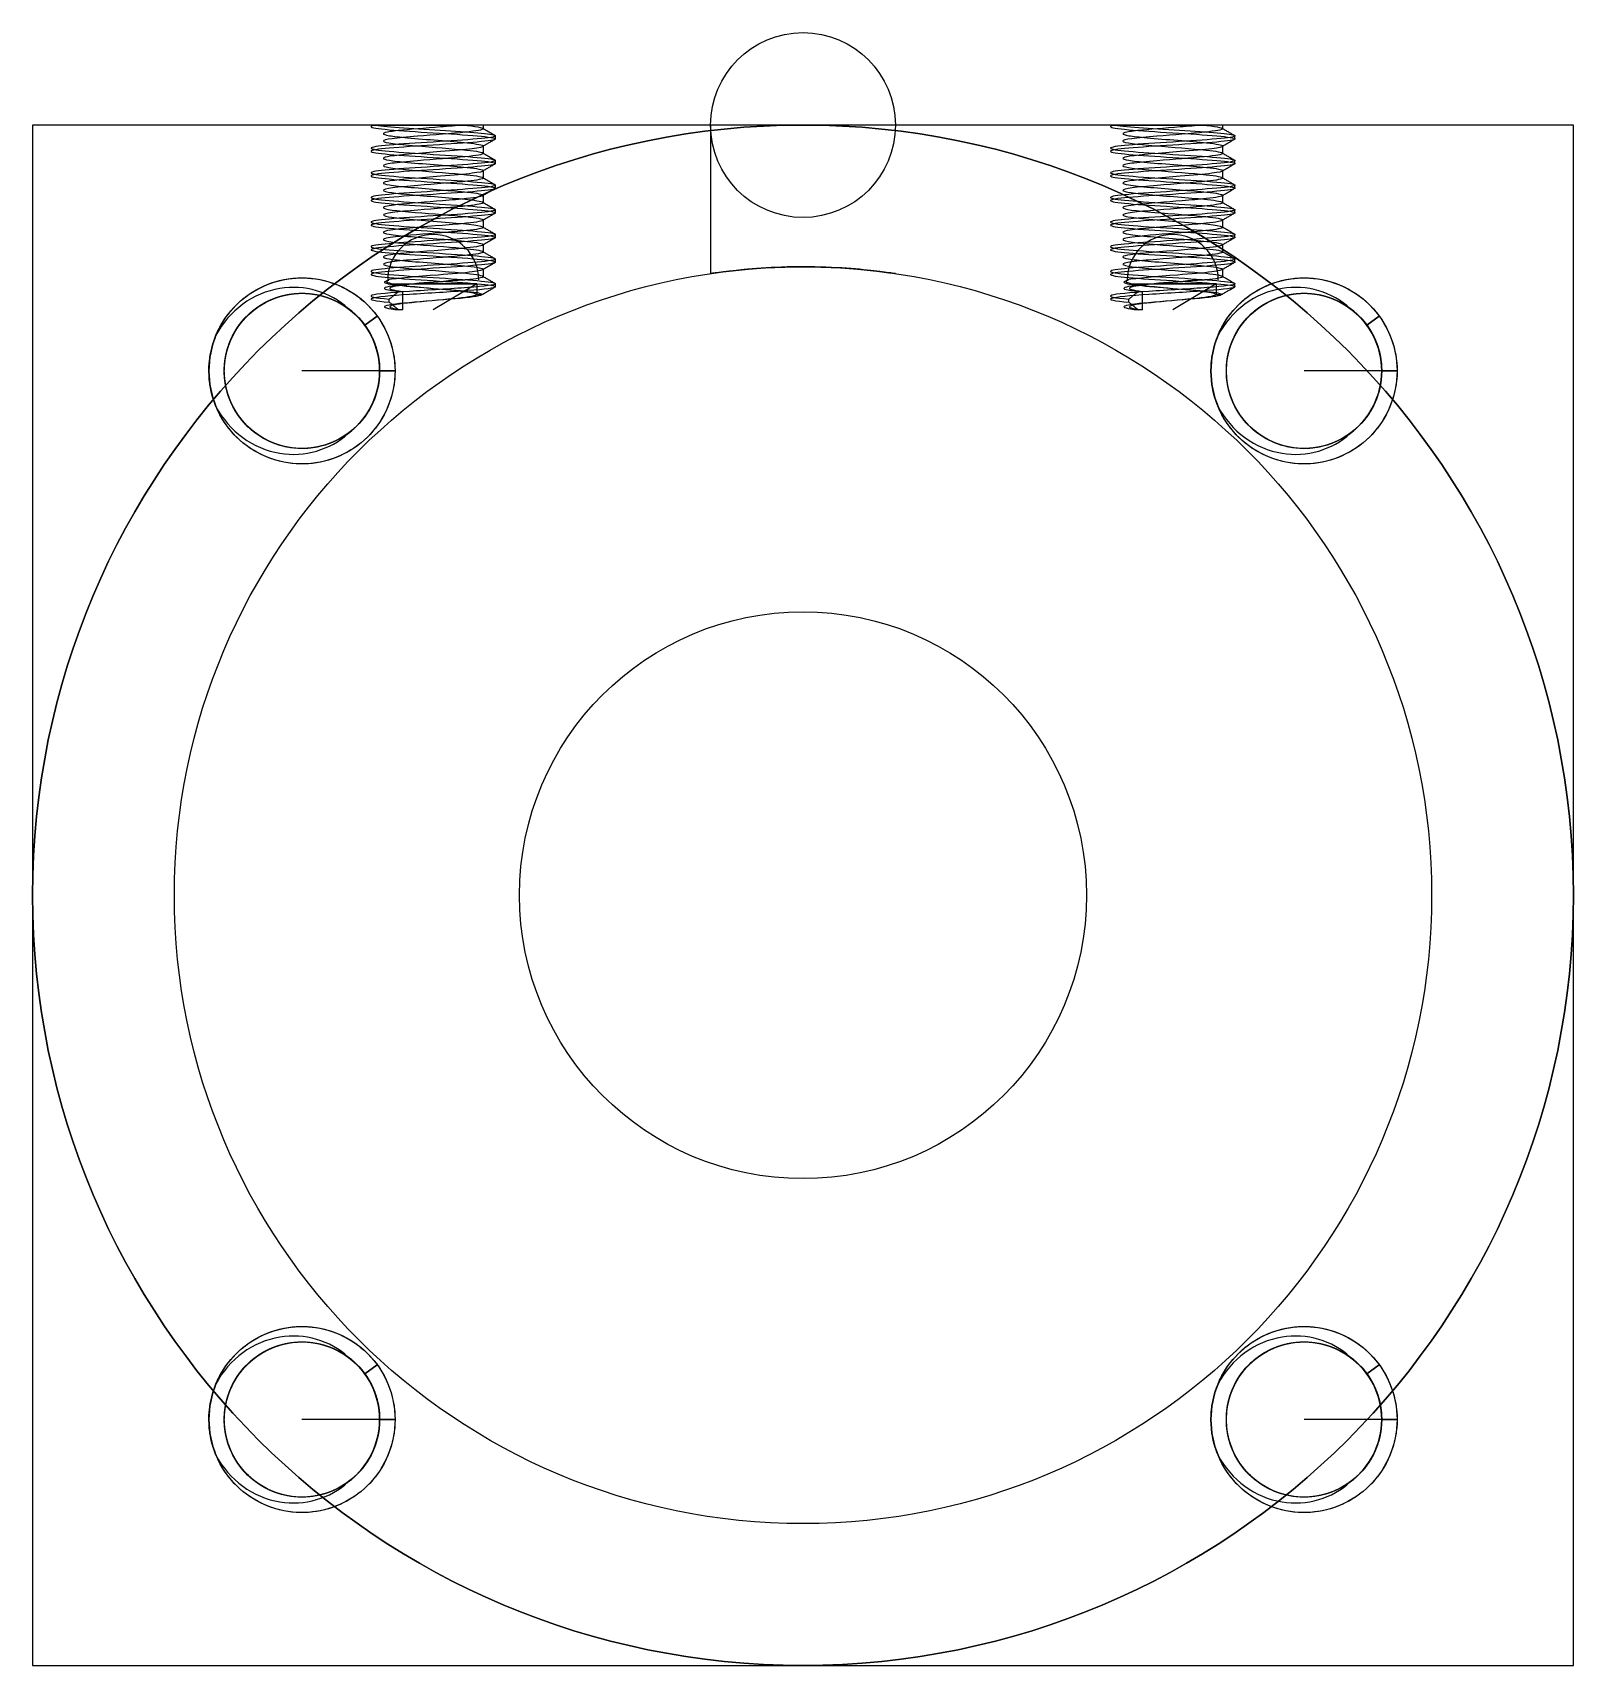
# Model space of a CAD drawing. Header units: millimetres. Extents: x -12.5 to 12.5, y -12.5 to 14.
import ezdxf

# ---------------------------------------------------------------- set-up
doc = ezdxf.new("R2010")
doc.units = ezdxf.units.MM
doc.layers.add('Body', color=7, linetype='CONTINUOUS')

msp = doc.modelspace()

# ---------------------------------------------------------------- linework, layer by layer
at = {"layer": 'Body'}
for p, q in [((-12.5, 12.5), (-12.5, 12.5, 40.7)), ((-12.5, 12.5), (-12.5, 0)), ((-12.5, 12.5, 40.7), (-12.5, -12.5, 40.7)), ((12.5, 12.5, 40.7), (-12.5, 12.5, 40.7)), ((0, 12.5), (-12.5, 12.5)), ((-12.5, 12.5), (-12.5, 12.5, 40.7)), ((0, 12.5), (-12.5, 12.5)), ((-12.5, 12.5), (-12.5, 0)), ((-12.5, 12.5, 40.7), (-12.5, -12.5, 40.7)), ((12.5, 12.5, 40.7), (-12.5, 12.5, 40.7)), ((-5.1905, 12.5, 10), (-5.1905, 12.4405, 10)), ((-5.1905, 12.5, 10), (-5.1905, 12.4405, 10)), ((-1.5, 12.5, 10), (-1.5, 10.0891, 10)), ((-1.5, 12.5, 10), (-1.5, 10.0891, 10)), ((12.5, 12.5), (0, 12.5)), ((12.5, 12.5), (0, 12.5)), ((6.8095, 12.5, 10), (6.8095, 12.4405, 10)), ((6.8095, 12.5, 10), (6.8095, 12.4405, 10)), ((12.5, 12.5), (12.5, 12.5, 40.7)), ((12.5, -12.5, 40.7), (12.5, 12.5, 40.7)), ((12.5, 12.5), (12.5, 12.5, 40.7)), ((12.5, 0), (12.5, 12.5)), ((12.5, -12.5, 40.7), (12.5, 12.5, 40.7)), ((12.5, 0), (12.5, 12.5)), ((-5.1905, 12.1595, 10), (-5.1905, 12.0405, 10)), ((-5.1905, 12.1595, 10), (-5.1905, 12.0405, 10)), ((6.8095, 12.1595, 10), (6.8095, 12.0405, 10)), ((6.8095, 12.1595, 10), (6.8095, 12.0405, 10)), ((-5.1905, 11.7595, 10), (-5.1905, 11.6405, 10)), ((-5.1905, 11.7595, 10), (-5.1905, 11.6405, 10)), ((6.8095, 11.7595, 10), (6.8095, 11.6405, 10)), ((6.8095, 11.7595, 10), (6.8095, 11.6405, 10)), ((-5.1905, 11.3595, 10), (-5.1905, 11.2405, 10)), ((-5.1905, 11.3595, 10), (-5.1905, 11.2405, 10)), ((6.8095, 11.3595, 10), (6.8095, 11.2405, 10)), ((6.8095, 11.3595, 10), (6.8095, 11.2405, 10)), ((-5.1905, 10.9595, 10), (-5.1905, 10.8405, 10)), ((-5.1905, 10.9595, 10), (-5.1905, 10.8405, 10)), ((6.8095, 10.9595, 10), (6.8095, 10.8405, 10)), ((6.8095, 10.9595, 10), (6.8095, 10.8405, 10)), ((-5.1905, 10.5595, 10), (-5.1905, 10.4405, 10)), ((-5.1905, 10.5595, 10), (-5.1905, 10.4405, 10)), ((6.8095, 10.5595, 10), (6.8095, 10.4405, 10)), ((6.8095, 10.5595, 10), (6.8095, 10.4405, 10)), ((-5.1905, 10.1595, 10), (-5.1905, 10.0405, 10)), ((-5.1905, 10.1595, 10), (-5.1905, 10.0405, 10)), ((6.8095, 10.1595, 10), (6.8095, 10.0405, 10)), ((6.8095, 10.1595, 10), (6.8095, 10.0405, 10)), ((-5.29485, 9.9237, 10), (-6, 9.5, 10)), ((-5.29485, 9.9237, 10), (-6, 9.5, 10)), ((6.70515, 9.9237, 10), (6, 9.5, 10)), ((6.70515, 9.9237, 10), (6, 9.5, 10)), ((-6.56073, 9.8, 9.43927), (-6.49862, 9.8, 9.50138)), ((-6.56073, 9.8, 9.43927), (-6.49862, 9.8, 9.50138)), ((5.43927, 9.8, 9.43927), (5.50138, 9.8, 9.50138)), ((5.43927, 9.8, 9.43927), (5.50138, 9.8, 9.50138)), ((-6.90838, 9.39756, 33.5312), (-7.11064, 9.25061, 33.6756)), ((-7.11064, 9.25061, 33.3244), (-6.90838, 9.39756, 33.4687)), ((-6.90838, 9.39756, 33.5312), (-7.11064, 9.25061, 33.6756)), ((-7.11064, 9.25061, 33.3244), (-6.90838, 9.39756, 33.4687)), ((-6.49861, 9.5, 9.50139), (-6.56073, 9.5, 9.43927)), ((-6.49861, 9.5, 9.50139), (-6.56073, 9.5, 9.43927)), ((5.50139, 9.5, 9.50139), (5.43927, 9.5, 9.43927)), ((5.50139, 9.5, 9.50139), (5.43927, 9.5, 9.43927)), ((9.35162, 9.39756, 33.5312), (9.14936, 9.25061, 33.6756)), ((9.14936, 9.25061, 33.3244), (9.35162, 9.39756, 33.4687)), ((9.35162, 9.39756, 33.5312), (9.14936, 9.25061, 33.6756)), ((9.14936, 9.25061, 33.3244), (9.35162, 9.39756, 33.4687)), ((-7.11064, 9.25061, 33.6756), (-7.11064, 9.25061, 33.3244)), ((-7.11064, 9.25061, 33.6756), (-7.11064, 9.25061, 33.3244)), ((9.14936, 9.25061, 33.6756), (9.14936, 9.25061, 33.3244)), ((9.14936, 9.25061, 33.6756), (9.14936, 9.25061, 33.3244)), ((-6.87, 8.51, 30.7), (-8.13, 8.51, 29.9429)), ((-6.87, 8.51, 30.7), (-8.13, 8.51, 29.9429)), ((-6.87, 8.51, 40.7), (-6.87, 8.51, 40.6256)), ((-6.87, 8.51, 40.2744), (-6.87, 8.51, 40.1256)), ((-6.87, 8.51, 40.7), (-6.87, 8.51, 40.6256)), ((-6.87, 8.51, 39.7744), (-6.87, 8.51, 39.6256)), ((-6.87, 8.51, 40.2744), (-6.87, 8.51, 40.1256)), ((-6.87, 8.51, 39.2744), (-6.87, 8.51, 39.1256)), ((-6.87, 8.51, 39.7744), (-6.87, 8.51, 39.6256)), ((-6.87, 8.51, 38.7744), (-6.87, 8.51, 38.6256)), ((-6.87, 8.51, 39.2744), (-6.87, 8.51, 39.1256)), ((-6.87, 8.51, 38.2744), (-6.87, 8.51, 38.1256)), ((-6.87, 8.51, 38.7744), (-6.87, 8.51, 38.6256)), ((-6.87, 8.51, 37.7744), (-6.87, 8.51, 37.6256)), ((-6.87, 8.51, 38.2744), (-6.87, 8.51, 38.1256)), ((-6.87, 8.51, 37.2744), (-6.87, 8.51, 37.1256)), ((-6.87, 8.51, 37.7744), (-6.87, 8.51, 37.6256)), ((-6.87, 8.51, 36.7744), (-6.87, 8.51, 36.6256)), ((-6.87, 8.51, 37.2744), (-6.87, 8.51, 37.1256)), ((-6.87, 8.51, 36.2744), (-6.87, 8.51, 36.1256)), ((-6.87, 8.51, 36.7744), (-6.87, 8.51, 36.6256)), ((-6.87, 8.51, 35.7744), (-6.87, 8.51, 35.6256)), ((-6.87, 8.51, 36.2744), (-6.87, 8.51, 36.1256)), ((-6.87, 8.51, 35.2744), (-6.87, 8.51, 35.1256)), ((-6.87, 8.51, 35.7744), (-6.87, 8.51, 35.6256)), ((-6.87, 8.51, 34.7744), (-6.87, 8.51, 34.6256)), ((-6.87, 8.51, 35.2744), (-6.87, 8.51, 35.1256)), ((-6.87, 8.51, 34.2744), (-6.87, 8.51, 34.1256)), ((-6.87, 8.51, 34.7744), (-6.87, 8.51, 34.6256)), ((-6.87, 8.51, 33.7744), (-6.87, 8.51, 30.7)), ((-6.87, 8.51, 33.7744), (-6.87, 8.51, 30.7)), ((-6.87, 8.51, 34.2744), (-6.87, 8.51, 34.1256)), ((9.39, 8.51, 30.7), (8.13, 8.51, 29.9429)), ((9.39, 8.51, 30.7), (8.13, 8.51, 29.9429)), ((9.39, 8.51, 40.7), (9.39, 8.51, 40.6256)), ((9.39, 8.51, 40.2744), (9.39, 8.51, 40.1256)), ((9.39, 8.51, 40.7), (9.39, 8.51, 40.6256)), ((9.39, 8.51, 39.7744), (9.39, 8.51, 39.6256)), ((9.39, 8.51, 40.2744), (9.39, 8.51, 40.1256)), ((9.39, 8.51, 39.2744), (9.39, 8.51, 39.1256)), ((9.39, 8.51, 39.7744), (9.39, 8.51, 39.6256)), ((9.39, 8.51, 38.7744), (9.39, 8.51, 38.6256)), ((9.39, 8.51, 39.2744), (9.39, 8.51, 39.1256)), ((9.39, 8.51, 38.2744), (9.39, 8.51, 38.1256)), ((9.39, 8.51, 38.7744), (9.39, 8.51, 38.6256)), ((9.39, 8.51, 37.7744), (9.39, 8.51, 37.6256)), ((9.39, 8.51, 38.2744), (9.39, 8.51, 38.1256)), ((9.39, 8.51, 37.2744), (9.39, 8.51, 37.1256)), ((9.39, 8.51, 37.7744), (9.39, 8.51, 37.6256)), ((9.39, 8.51, 36.7744), (9.39, 8.51, 36.6256)), ((9.39, 8.51, 37.2744), (9.39, 8.51, 37.1256)), ((9.39, 8.51, 36.2744), (9.39, 8.51, 36.1256)), ((9.39, 8.51, 36.7744), (9.39, 8.51, 36.6256)), ((9.39, 8.51, 35.7744), (9.39, 8.51, 35.6256)), ((9.39, 8.51, 36.2744), (9.39, 8.51, 36.1256)), ((9.39, 8.51, 35.2744), (9.39, 8.51, 35.1256)), ((9.39, 8.51, 35.7744), (9.39, 8.51, 35.6256)), ((9.39, 8.51, 34.7744), (9.39, 8.51, 34.6256)), ((9.39, 8.51, 35.2744), (9.39, 8.51, 35.1256)), ((9.39, 8.51, 34.2744), (9.39, 8.51, 34.1256)), ((9.39, 8.51, 34.7744), (9.39, 8.51, 34.6256)), ((9.39, 8.51, 33.7744), (9.39, 8.51, 30.7)), ((9.39, 8.51, 33.7744), (9.39, 8.51, 30.7)), ((9.39, 8.51, 34.2744), (9.39, 8.51, 34.1256)), ((4.6, 0, 40.7), (4.6, 0, 27)), ((4.6, 0, 40.7), (4.6, 0, 27)), ((10.2, 0), (10.2, 0, 16.1)), ((10.2, 0), (10.2, 0, 16.1)), ((10.2, 0), (10.2, 0, -32)), ((10.2, 0), (10.2, 0, -32)), ((12.5, -12.5), (12.5, 0)), ((12.5, -12.5), (12.5, 0)), ((12.5, 0), (12.5, 0, -32)), ((12.5, 0), (12.5, 0, -32)), ((-12.5, 0), (-12.5, -12.5)), ((-12.5, 0), (-12.5, -12.5)), ((-6.90838, -7.62244, 33.5312), (-7.11064, -7.76939, 33.6756)), ((-7.11064, -7.76939, 33.3244), (-6.90838, -7.62244, 33.4687)), ((-6.90838, -7.62244, 33.5312), (-7.11064, -7.76939, 33.6756)), ((-7.11064, -7.76939, 33.3244), (-6.90838, -7.62244, 33.4687)), ((9.35162, -7.62244, 33.5312), (9.14936, -7.76939, 33.6756)), ((9.14936, -7.76939, 33.3244), (9.35162, -7.62244, 33.4687)), ((9.35162, -7.62244, 33.5312), (9.14936, -7.76939, 33.6756)), ((9.14936, -7.76939, 33.3244), (9.35162, -7.62244, 33.4687)), ((-7.11064, -7.76939, 33.6756), (-7.11064, -7.76939, 33.3244)), ((-7.11064, -7.76939, 33.6756), (-7.11064, -7.76939, 33.3244)), ((9.14936, -7.76939, 33.6756), (9.14936, -7.76939, 33.3244)), ((9.14936, -7.76939, 33.6756), (9.14936, -7.76939, 33.3244)), ((-6.87, -8.51, 30.7), (-8.13, -8.51, 29.9429)), ((-6.87, -8.51, 30.7), (-8.13, -8.51, 29.9429)), ((-6.87, -8.51, 40.7), (-6.87, -8.51, 40.6256)), ((-6.87, -8.51, 40.2744), (-6.87, -8.51, 40.1256)), ((-6.87, -8.51, 40.7), (-6.87, -8.51, 40.6256)), ((-6.87, -8.51, 39.7744), (-6.87, -8.51, 39.6256)), ((-6.87, -8.51, 40.2744), (-6.87, -8.51, 40.1256)), ((-6.87, -8.51, 39.2744), (-6.87, -8.51, 39.1256)), ((-6.87, -8.51, 39.7744), (-6.87, -8.51, 39.6256)), ((-6.87, -8.51, 38.7744), (-6.87, -8.51, 38.6256)), ((-6.87, -8.51, 39.2744), (-6.87, -8.51, 39.1256)), ((-6.87, -8.51, 38.2744), (-6.87, -8.51, 38.1256)), ((-6.87, -8.51, 38.7744), (-6.87, -8.51, 38.6256)), ((-6.87, -8.51, 37.7744), (-6.87, -8.51, 37.6256)), ((-6.87, -8.51, 38.2744), (-6.87, -8.51, 38.1256)), ((-6.87, -8.51, 37.2744), (-6.87, -8.51, 37.1256)), ((-6.87, -8.51, 37.7744), (-6.87, -8.51, 37.6256)), ((-6.87, -8.51, 36.7744), (-6.87, -8.51, 36.6256)), ((-6.87, -8.51, 37.2744), (-6.87, -8.51, 37.1256)), ((-6.87, -8.51, 36.2744), (-6.87, -8.51, 36.1256)), ((-6.87, -8.51, 36.7744), (-6.87, -8.51, 36.6256)), ((-6.87, -8.51, 35.7744), (-6.87, -8.51, 35.6256)), ((-6.87, -8.51, 36.2744), (-6.87, -8.51, 36.1256)), ((-6.87, -8.51, 35.2744), (-6.87, -8.51, 35.1256)), ((-6.87, -8.51, 35.7744), (-6.87, -8.51, 35.6256)), ((-6.87, -8.51, 34.7744), (-6.87, -8.51, 34.6256)), ((-6.87, -8.51, 35.2744), (-6.87, -8.51, 35.1256)), ((-6.87, -8.51, 34.2744), (-6.87, -8.51, 34.1256)), ((-6.87, -8.51, 34.7744), (-6.87, -8.51, 34.6256)), ((-6.87, -8.51, 33.7744), (-6.87, -8.51, 30.7)), ((-6.87, -8.51, 33.7744), (-6.87, -8.51, 30.7)), ((-6.87, -8.51, 34.2744), (-6.87, -8.51, 34.1256)), ((9.39, -8.51, 30.7), (8.13, -8.51, 29.9429)), ((9.39, -8.51, 30.7), (8.13, -8.51, 29.9429)), ((9.39, -8.51, 40.7), (9.39, -8.51, 40.6256)), ((9.39, -8.51, 40.2744), (9.39, -8.51, 40.1256)), ((9.39, -8.51, 40.7), (9.39, -8.51, 40.6256)), ((9.39, -8.51, 39.7744), (9.39, -8.51, 39.6256)), ((9.39, -8.51, 40.2744), (9.39, -8.51, 40.1256)), ((9.39, -8.51, 39.2744), (9.39, -8.51, 39.1256)), ((9.39, -8.51, 39.7744), (9.39, -8.51, 39.6256)), ((9.39, -8.51, 38.7744), (9.39, -8.51, 38.6256)), ((9.39, -8.51, 39.2744), (9.39, -8.51, 39.1256)), ((9.39, -8.51, 38.2744), (9.39, -8.51, 38.1256)), ((9.39, -8.51, 38.7744), (9.39, -8.51, 38.6256)), ((9.39, -8.51, 37.7744), (9.39, -8.51, 37.6256)), ((9.39, -8.51, 38.2744), (9.39, -8.51, 38.1256)), ((9.39, -8.51, 37.2744), (9.39, -8.51, 37.1256)), ((9.39, -8.51, 37.7744), (9.39, -8.51, 37.6256)), ((9.39, -8.51, 36.7744), (9.39, -8.51, 36.6256)), ((9.39, -8.51, 37.2744), (9.39, -8.51, 37.1256)), ((9.39, -8.51, 36.2744), (9.39, -8.51, 36.1256)), ((9.39, -8.51, 36.7744), (9.39, -8.51, 36.6256)), ((9.39, -8.51, 35.7744), (9.39, -8.51, 35.6256)), ((9.39, -8.51, 36.2744), (9.39, -8.51, 36.1256)), ((9.39, -8.51, 35.2744), (9.39, -8.51, 35.1256)), ((9.39, -8.51, 35.7744), (9.39, -8.51, 35.6256)), ((9.39, -8.51, 34.7744), (9.39, -8.51, 34.6256)), ((9.39, -8.51, 35.2744), (9.39, -8.51, 35.1256)), ((9.39, -8.51, 34.2744), (9.39, -8.51, 34.1256)), ((9.39, -8.51, 34.7744), (9.39, -8.51, 34.6256)), ((9.39, -8.51, 33.7744), (9.39, -8.51, 30.7)), ((9.39, -8.51, 33.7744), (9.39, -8.51, 30.7)), ((9.39, -8.51, 34.2744), (9.39, -8.51, 34.1256)), ((-12.5, -12.5), (-12.5, -12.5, 40.7)), ((-12.5, -12.5), (-12.5, -12.5, 40.7)), ((-12.5, -12.5), (0, -12.5)), ((-12.5, -12.5, 40.7), (12.5, -12.5, 40.7)), ((-12.5, -12.5), (0, -12.5)), ((-12.5, -12.5, 40.7), (12.5, -12.5, 40.7)), ((0, -12.5), (12.5, -12.5)), ((0, -12.5), (12.5, -12.5)), ((12.5, -12.5), (12.5, -12.5, 40.7)), ((12.5, -12.5), (12.5, -12.5, 40.7))]:
    msp.add_line(p, q, dxfattribs=at)
for centre, radius in [((0, 12.5), 1.5), ((0, 12.5), 1.5), ((0, 0), 12.5), ((0, 0), 12.5), ((0, 0), 10.2), ((0, 0), 10.2), ((0, 0), 10.2), ((0, 0), 10.2), ((0, 0), 10.2), ((0, 0), 10.2), ((-8.13, 8.51), 1.26), ((-8.13, 8.51), 1.26), ((8.13, 8.51), 1.26), ((8.13, 8.51), 1.26), ((-6, 9.5), 1.11022e-16), ((6, 9.5), 1.11022e-16), ((-8.13, 8.51), 0), ((8.13, 8.51), 0), ((0, 0), 4.6), ((0, 0), 4.6), ((0, 0), 4.6), ((0, 0), 4.6), ((-8.13, -8.51), 1.26), ((-8.13, -8.51), 1.26), ((8.13, -8.51), 1.26), ((8.13, -8.51), 1.26), ((-8.13, -8.51), 0), ((8.13, -8.51), 0)]:
    msp.add_circle(centre, radius, dxfattribs=at)
for centre, radius, start, end in [((-6, 12.5, 10), 0.8095, 0, 0), ((-6, 12.5, 10), 0.8095, 0, 0), ((6, 12.5, 10), 0.8095, 0, 0), ((6, 12.5, 10), 0.8095, 0, 0), ((-6, 12.5, 10), 0.48063, 0, 0), ((-6, 12.5, 10), 0.48063, 0, 0), ((6, 12.5, 10), 0.48063, 0, 0), ((6, 12.5, 10), 0.48063, 0, 0), ((0, 0), 12.5, 90, -180), ((0, 0), 12.5, 90, -180), ((0, 0), 12.5, 0, 90), ((0, 0), 12.5, 0, 90), ((-6, 9.9864, 10), 0.7385, 0, 180), ((-6, 9.9864, 10), 0.7385, 0, 180), ((6, 9.9864, 10), 0.7385, 0, 180), ((6, 9.9864, 10), 0.7385, 0, 180), ((-8.13, 8.51, 40.7), 1.26, 0, 53.5763), ((-8.13, 8.51, 40.7), 1.26, 0, 53.5763), ((8.13, 8.51, 40.7), 1.26, 0, 53.5763), ((8.13, 8.51, 40.7), 1.26, 0, 53.5763), ((-8.13, 8.51, 40.7), 1.26, -53.5775, 0), ((-8.13, 8.51, 40.7), 1.26, -53.5775, 0), ((8.13, 8.51, 40.7), 1.26, -53.5775, 0), ((8.13, 8.51, 40.7), 1.26, -53.5775, 0), ((0, 0), 12.5, -180, -90), ((0, 0), 12.5, -180, -90), ((0, 0), 12.5, -90, 0), ((0, 0), 12.5, -90, 0), ((-8.13, -8.51, 40.7), 1.26, 0, 53.5763), ((-8.13, -8.51, 40.7), 1.26, 0, 53.5763), ((8.13, -8.51, 40.7), 1.26, 0, 53.5763), ((8.13, -8.51, 40.7), 1.26, 0, 53.5763), ((-8.13, -8.51, 40.7), 1.26, -53.5775, 0), ((-8.13, -8.51, 40.7), 1.26, -53.5775, 0), ((8.13, -8.51, 40.7), 1.26, -53.5775, 0), ((8.13, -8.51, 40.7), 1.26, -53.5775, 0)]:
    msp.add_arc(centre, radius, start, end, dxfattribs=at)
for points, degree in [([(-6.93266, 12.5, 9.61368), (-7.03492, 12.5, 9.85778), (-7.03492, 12.5, 10.1422), (-6.93266, 12.5, 10.3863)], 3), ([(-6.93266, 12.5, 9.61368), (-7.03492, 12.5, 9.85778), (-7.03492, 12.5, 10.1422), (-6.93266, 12.5, 10.3863)], 3), ([(-5.51935, 12.5, 9.34864), (-5.31478, 12.4802, 9.49751), (-5.18882, 12.4603, 9.74698), (-5.1905, 12.4405, 10)], 3), ([(-5.51935, 12.5, 9.34864), (-5.31478, 12.4802, 9.49751), (-5.18882, 12.4603, 9.74698), (-5.1905, 12.4405, 10)], 3), ([(5.06734, 12.5, 9.61368), (4.96508, 12.5, 9.85778), (4.96508, 12.5, 10.1422), (5.06734, 12.5, 10.3863)], 3), ([(5.06734, 12.5, 9.61368), (4.96508, 12.5, 9.85778), (4.96508, 12.5, 10.1422), (5.06734, 12.5, 10.3863)], 3), ([(6.48065, 12.5, 9.34864), (6.68522, 12.4802, 9.49751), (6.81118, 12.4603, 9.74698), (6.8095, 12.4405, 10)], 3), ([(6.48065, 12.5, 9.34864), (6.68522, 12.4802, 9.49751), (6.81118, 12.4603, 9.74698), (6.8095, 12.4405, 10)], 3), ([(-4.9905, 12.325, 10), (-5.1905, 12.4405, 10)], 1), ([(-4.9905, 12.325, 10), (-5.1905, 12.4405, 10)], 1), ([(-5.1905, 12.1595, 10), (-4.9905, 12.275, 10)], 1), ([(-5.1905, 12.1595, 10), (-4.9905, 12.275, 10)], 1), ([(-4.9905, 12.275, 10), (-4.9905, 12.325, 10)], 1), ([(-4.9905, 12.275, 10), (-4.9905, 12.325, 10)], 1), ([(7.0095, 12.325, 10), (6.8095, 12.4405, 10)], 1), ([(7.0095, 12.325, 10), (6.8095, 12.4405, 10)], 1), ([(6.8095, 12.1595, 10), (7.0095, 12.275, 10)], 1), ([(6.8095, 12.1595, 10), (7.0095, 12.275, 10)], 1), ([(7.0095, 12.275, 10), (7.0095, 12.325, 10)], 1), ([(7.0095, 12.275, 10), (7.0095, 12.325, 10)], 1), ([(-4.9905, 11.925, 10), (-5.1905, 12.0405, 10)], 1), ([(-4.9905, 11.925, 10), (-5.1905, 12.0405, 10)], 1), ([(-4.9905, 11.875, 10), (-4.9905, 11.925, 10)], 1), ([(-4.9905, 11.875, 10), (-4.9905, 11.925, 10)], 1), ([(7.0095, 11.925, 10), (6.8095, 12.0405, 10)], 1), ([(7.0095, 11.925, 10), (6.8095, 12.0405, 10)], 1), ([(7.0095, 11.875, 10), (7.0095, 11.925, 10)], 1), ([(7.0095, 11.875, 10), (7.0095, 11.925, 10)], 1), ([(-5.1905, 11.7595, 10), (-4.9905, 11.875, 10)], 1), ([(-5.1905, 11.7595, 10), (-4.9905, 11.875, 10)], 1), ([(6.8095, 11.7595, 10), (7.0095, 11.875, 10)], 1), ([(6.8095, 11.7595, 10), (7.0095, 11.875, 10)], 1), ([(-4.9905, 11.525, 10), (-5.1905, 11.6405, 10)], 1), ([(-4.9905, 11.525, 10), (-5.1905, 11.6405, 10)], 1), ([(-5.1905, 11.3595, 10), (-4.9905, 11.475, 10)], 1), ([(-5.1905, 11.3595, 10), (-4.9905, 11.475, 10)], 1), ([(-4.9905, 11.475, 10), (-4.9905, 11.525, 10)], 1), ([(-4.9905, 11.475, 10), (-4.9905, 11.525, 10)], 1), ([(7.0095, 11.525, 10), (6.8095, 11.6405, 10)], 1), ([(7.0095, 11.525, 10), (6.8095, 11.6405, 10)], 1), ([(6.8095, 11.3595, 10), (7.0095, 11.475, 10)], 1), ([(6.8095, 11.3595, 10), (7.0095, 11.475, 10)], 1), ([(7.0095, 11.475, 10), (7.0095, 11.525, 10)], 1), ([(7.0095, 11.475, 10), (7.0095, 11.525, 10)], 1), ([(-4.9905, 11.125, 10), (-5.1905, 11.2405, 10)], 1), ([(-4.9905, 11.125, 10), (-5.1905, 11.2405, 10)], 1), ([(7.0095, 11.125, 10), (6.8095, 11.2405, 10)], 1), ([(7.0095, 11.125, 10), (6.8095, 11.2405, 10)], 1), ([(-5.1905, 10.9595, 10), (-4.9905, 11.075, 10)], 1), ([(-5.1905, 10.9595, 10), (-4.9905, 11.075, 10)], 1), ([(-4.9905, 11.075, 10), (-4.9905, 11.125, 10)], 1), ([(-4.9905, 11.075, 10), (-4.9905, 11.125, 10)], 1), ([(6.8095, 10.9595, 10), (7.0095, 11.075, 10)], 1), ([(6.8095, 10.9595, 10), (7.0095, 11.075, 10)], 1), ([(7.0095, 11.075, 10), (7.0095, 11.125, 10)], 1), ([(7.0095, 11.075, 10), (7.0095, 11.125, 10)], 1), ([(-4.99049, 10.725, 10), (-5.1905, 10.8405, 10)], 1), ([(-4.99049, 10.725, 10), (-5.1905, 10.8405, 10)], 1), ([(-5.1905, 10.5595, 10), (-4.9905, 10.675, 10)], 1), ([(-5.1905, 10.5595, 10), (-4.9905, 10.675, 10)], 1), ([(-4.9905, 10.675, 10), (-4.99049, 10.725, 10)], 1), ([(-4.9905, 10.675, 10), (-4.99049, 10.725, 10)], 1), ([(7.00951, 10.725, 10), (6.8095, 10.8405, 10)], 1), ([(7.00951, 10.725, 10), (6.8095, 10.8405, 10)], 1), ([(6.8095, 10.5595, 10), (7.0095, 10.675, 10)], 1), ([(6.8095, 10.5595, 10), (7.0095, 10.675, 10)], 1), ([(7.0095, 10.675, 10), (7.00951, 10.725, 10)], 1), ([(7.0095, 10.675, 10), (7.00951, 10.725, 10)], 1), ([(-4.99049, 10.325, 10), (-5.1905, 10.4405, 10)], 1), ([(-4.99049, 10.325, 10), (-5.1905, 10.4405, 10)], 1), ([(7.00951, 10.325, 10), (6.8095, 10.4405, 10)], 1), ([(7.00951, 10.325, 10), (6.8095, 10.4405, 10)], 1), ([(-5.1905, 10.1595, 10), (-4.9905, 10.275, 10)], 1), ([(-5.1905, 10.1595, 10), (-4.9905, 10.275, 10)], 1), ([(-4.9905, 10.275, 10), (-4.99049, 10.325, 10)], 1), ([(-4.9905, 10.275, 10), (-4.99049, 10.325, 10)], 1), ([(6.8095, 10.1595, 10), (7.0095, 10.275, 10)], 1), ([(6.8095, 10.1595, 10), (7.0095, 10.275, 10)], 1), ([(7.0095, 10.275, 10), (7.00951, 10.325, 10)], 1), ([(7.0095, 10.275, 10), (7.00951, 10.325, 10)], 1), ([(-6.72541, 9.97648, 10.3203), (-6.78753, 9.95911, 10.1104), (-6.75328, 9.94151, 9.88511), (-6.64576, 9.92369, 9.71676)], 3), ([(-6.72541, 9.97648, 10.3203), (-6.78753, 9.95911, 10.1104), (-6.75328, 9.94151, 9.88511), (-6.64576, 9.92369, 9.71676)], 3), ([(-6.7385, 9.9864, 10.3315), (-6.73613, 9.98459, 10.3294), (-6.72718, 9.97781, 10.3218), (-6.72541, 9.97648, 10.3203)], 3), ([(-6.7385, 9.9864, 10.3315), (-6.73613, 9.98459, 10.3294), (-6.72718, 9.97781, 10.3218), (-6.72541, 9.97648, 10.3203)], 3), ([(-6.28319, 9.9237, 10.6458), (-6.11483, 9.94151, 10.7533), (-5.88955, 9.95911, 10.7875), (-5.6796, 9.97648, 10.7254)], 3), ([(-6.28319, 9.9237, 10.6458), (-6.11483, 9.94151, 10.7533), (-5.88955, 9.95911, 10.7875), (-5.6796, 9.97648, 10.7254)], 3), ([(-5.46545, 9.9864, 10.6079), (-5.56434, 9.98145, 10.6836), (-5.6796, 9.97648, 10.7254)], 2), ([(-5.46545, 9.9864, 10.6079), (-5.56434, 9.98145, 10.6836), (-5.6796, 9.97648, 10.7254)], 2), ([(-5.1905, 10.0405, 10), (-5.18934, 10.0224, 10.2297), (-5.29221, 10.0044, 10.4571), (-5.46545, 9.9864, 10.6079)], 3), ([(-5.1905, 10.0405, 10), (-5.18934, 10.0224, 10.2297), (-5.29221, 10.0044, 10.4571), (-5.46545, 9.9864, 10.6079)], 3), ([(-5.29485, 9.9237, 10), (-5.29485, 9.75001, 10)], 1), ([(-5.29485, 9.9237, 10), (-5.29485, 9.75001, 10)], 1), ([(-5.207, 9.75001, 10), (-4.99049, 9.875, 10)], 1), ([(-5.207, 9.75001, 10), (-4.99049, 9.875, 10)], 1), ([(-4.99049, 9.925, 10), (-5.1905, 10.0405, 10)], 1), ([(-4.99049, 9.925, 10), (-5.1905, 10.0405, 10)], 1), ([(-4.99049, 9.875, 10), (-4.99049, 9.925, 10)], 1), ([(-4.99049, 9.875, 10), (-4.99049, 9.925, 10)], 1), ([(5.27459, 9.97648, 10.3203), (5.21247, 9.95911, 10.1104), (5.24672, 9.94151, 9.88511), (5.35424, 9.92369, 9.71676)], 3), ([(5.27459, 9.97648, 10.3203), (5.21247, 9.95911, 10.1104), (5.24672, 9.94151, 9.88511), (5.35424, 9.92369, 9.71676)], 3), ([(5.2615, 9.9864, 10.3315), (5.26387, 9.98459, 10.3294), (5.27282, 9.97781, 10.3218), (5.27459, 9.97648, 10.3203)], 3), ([(5.2615, 9.9864, 10.3315), (5.26387, 9.98459, 10.3294), (5.27282, 9.97781, 10.3218), (5.27459, 9.97648, 10.3203)], 3), ([(5.71681, 9.9237, 10.6458), (5.88517, 9.94151, 10.7533), (6.11045, 9.95911, 10.7875), (6.3204, 9.97648, 10.7254)], 3), ([(5.71681, 9.9237, 10.6458), (5.88517, 9.94151, 10.7533), (6.11045, 9.95911, 10.7875), (6.3204, 9.97648, 10.7254)], 3), ([(6.53455, 9.9864, 10.6079), (6.43566, 9.98145, 10.6836), (6.3204, 9.97648, 10.7254)], 2), ([(6.53455, 9.9864, 10.6079), (6.43566, 9.98145, 10.6836), (6.3204, 9.97648, 10.7254)], 2), ([(6.8095, 10.0405, 10), (6.81066, 10.0224, 10.2297), (6.70779, 10.0044, 10.4571), (6.53455, 9.9864, 10.6079)], 3), ([(6.8095, 10.0405, 10), (6.81066, 10.0224, 10.2297), (6.70779, 10.0044, 10.4571), (6.53455, 9.9864, 10.6079)], 3), ([(6.70515, 9.9237, 10), (6.70515, 9.75001, 10)], 1), ([(6.70515, 9.9237, 10), (6.70515, 9.75001, 10)], 1), ([(6.793, 9.75001, 10), (7.00951, 9.875, 10)], 1), ([(6.793, 9.75001, 10), (7.00951, 9.875, 10)], 1), ([(7.00951, 9.925, 10), (6.8095, 10.0405, 10)], 1), ([(7.00951, 9.925, 10), (6.8095, 10.0405, 10)], 1), ([(7.00951, 9.875, 10), (7.00951, 9.925, 10)], 1), ([(7.00951, 9.875, 10), (7.00951, 9.925, 10)], 1), ([(-6.71383, 9.675, 9.28617), (-6.56073, 9.8, 9.43927)], 1), ([(-6.71383, 9.675, 9.28617), (-6.56073, 9.8, 9.43927)], 1), ([(-6.71383, 9.625, 9.28617), (-6.71383, 9.675, 9.28617)], 1), ([(-6.71383, 9.625, 9.28617), (-6.71383, 9.675, 9.28617)], 1), ([(-6.56073, 9.5, 9.43927), (-6.71383, 9.625, 9.28617)], 1), ([(-6.56073, 9.5, 9.43927), (-6.71383, 9.625, 9.28617)], 1), ([(-6.49862, 9.8, 9.50138), (-6.49861, 9.5, 9.50139)], 1), ([(-6.49862, 9.8, 9.50138), (-6.49861, 9.5, 9.50139)], 1), ([(-5.29485, 9.75001, 10), (-5.207, 9.75001, 10)], 1), ([(-5.29485, 9.75001, 10), (-5.207, 9.75001, 10)], 1), ([(5.28617, 9.675, 9.28617), (5.43927, 9.8, 9.43927)], 1), ([(5.28617, 9.675, 9.28617), (5.43927, 9.8, 9.43927)], 1), ([(5.28617, 9.625, 9.28617), (5.28617, 9.675, 9.28617)], 1), ([(5.28617, 9.625, 9.28617), (5.28617, 9.675, 9.28617)], 1), ([(5.43927, 9.5, 9.43927), (5.28617, 9.625, 9.28617)], 1), ([(5.43927, 9.5, 9.43927), (5.28617, 9.625, 9.28617)], 1), ([(5.50138, 9.8, 9.50138), (5.50139, 9.5, 9.50139)], 1), ([(5.50138, 9.8, 9.50138), (5.50139, 9.5, 9.50139)], 1), ([(6.70515, 9.75001, 10), (6.793, 9.75001, 10)], 1), ([(6.70515, 9.75001, 10), (6.793, 9.75001, 10)], 1), ([(-7.38187, 9.52386, 40.7), (-7.06343, 9.29213, 40.6752), (-6.86738, 8.90381, 40.6504), (-6.87, 8.51, 40.6256)], 3), ([(-7.38187, 9.52386, 40.7), (-7.06343, 9.29213, 40.6752), (-6.86738, 8.90381, 40.6504), (-6.87, 8.51, 40.6256)], 3), ([(-6.90838, 9.39756, 33.4687), (-6.90838, 9.39756, 33.5312)], 1), ([(-6.90838, 9.39756, 33.4687), (-6.90838, 9.39756, 33.5312)], 1), ([(8.87813, 9.52386, 40.7), (9.19657, 9.29213, 40.6752), (9.39262, 8.90381, 40.6504), (9.39, 8.51, 40.6256)], 3), ([(8.87813, 9.52386, 40.7), (9.19657, 9.29213, 40.6752), (9.39262, 8.90381, 40.6504), (9.39, 8.51, 40.6256)], 3), ([(9.35162, 9.39756, 33.4687), (9.35162, 9.39756, 33.5312)], 1), ([(9.35162, 9.39756, 33.4687), (9.35162, 9.39756, 33.5312)], 1), ([(-9.52506, 9.08785, 40.7), (-9.67803, 8.72273, 40.7), (-9.67803, 8.29727, 40.7), (-9.52506, 7.93215, 40.7)], 3), ([(-9.52506, 9.08785, 40.7), (-9.67803, 8.72273, 40.7), (-9.67803, 8.29727, 40.7), (-9.52506, 7.93215, 40.7)], 3), ([(6.73494, 9.08785, 40.7), (6.58197, 8.72273, 40.7), (6.58197, 8.29727, 40.7), (6.73494, 7.93215, 40.7)], 3), ([(6.73494, 9.08785, 40.7), (6.58197, 8.72273, 40.7), (6.58197, 8.29727, 40.7), (6.73494, 7.93215, 40.7)], 3), ([(-6.62, 8.51, 40.4812), (-6.87, 8.51, 40.6256)], 1), ([(-6.87, 8.51, 40.2744), (-6.62, 8.51, 40.4187)], 1), ([(-6.62, 8.51, 39.9812), (-6.87, 8.51, 40.1256)], 1), ([(-6.62, 8.51, 40.4812), (-6.87, 8.51, 40.6256)], 1), ([(-6.87, 8.51, 39.7744), (-6.62, 8.51, 39.9187)], 1), ([(-6.87, 8.51, 40.2744), (-6.62, 8.51, 40.4187)], 1), ([(-6.62, 8.51, 39.4812), (-6.87, 8.51, 39.6256)], 1), ([(-6.62, 8.51, 39.9812), (-6.87, 8.51, 40.1256)], 1), ([(-6.87, 8.51, 39.2744), (-6.62, 8.51, 39.4187)], 1), ([(-6.87, 8.51, 39.7744), (-6.62, 8.51, 39.9187)], 1), ([(-6.62, 8.51, 38.9812), (-6.87, 8.51, 39.1256)], 1), ([(-6.62, 8.51, 39.4812), (-6.87, 8.51, 39.6256)], 1), ([(-6.87, 8.51, 38.7744), (-6.62, 8.51, 38.9187)], 1), ([(-6.87, 8.51, 39.2744), (-6.62, 8.51, 39.4187)], 1), ([(-6.61999, 8.51, 38.4812), (-6.87, 8.51, 38.6256)], 1), ([(-6.62, 8.51, 38.9812), (-6.87, 8.51, 39.1256)], 1), ([(-6.87, 8.51, 38.2744), (-6.62, 8.51, 38.4187)], 1), ([(-6.87, 8.51, 38.7744), (-6.62, 8.51, 38.9187)], 1), ([(-6.61999, 8.51, 37.9812), (-6.87, 8.51, 38.1256)], 1), ([(-6.61999, 8.51, 38.4812), (-6.87, 8.51, 38.6256)], 1), ([(-6.87, 8.51, 37.7744), (-6.61999, 8.51, 37.9187)], 1), ([(-6.87, 8.51, 38.2744), (-6.62, 8.51, 38.4187)], 1), ([(-6.61999, 8.51, 37.4812), (-6.87, 8.51, 37.6256)], 1), ([(-6.61999, 8.51, 37.9812), (-6.87, 8.51, 38.1256)], 1), ([(-6.87, 8.51, 37.2744), (-6.61999, 8.51, 37.4187)], 1), ([(-6.87, 8.51, 37.7744), (-6.61999, 8.51, 37.9187)], 1), ([(-6.61999, 8.51, 36.9812), (-6.87, 8.51, 37.1256)], 1), ([(-6.61999, 8.51, 37.4812), (-6.87, 8.51, 37.6256)], 1), ([(-6.87, 8.51, 36.7744), (-6.61999, 8.51, 36.9187)], 1), ([(-6.87, 8.51, 37.2744), (-6.61999, 8.51, 37.4187)], 1), ([(-6.61999, 8.51, 36.4812), (-6.87, 8.51, 36.6256)], 1), ([(-6.61999, 8.51, 36.9812), (-6.87, 8.51, 37.1256)], 1), ([(-6.87, 8.51, 36.2744), (-6.61999, 8.51, 36.4187)], 1), ([(-6.87, 8.51, 36.7744), (-6.61999, 8.51, 36.9187)], 1), ([(-6.61999, 8.51, 35.9812), (-6.87, 8.51, 36.1256)], 1), ([(-6.61999, 8.51, 36.4812), (-6.87, 8.51, 36.6256)], 1), ([(-6.87, 8.51, 35.7744), (-6.61999, 8.51, 35.9187)], 1), ([(-6.87, 8.51, 36.2744), (-6.61999, 8.51, 36.4187)], 1), ([(-6.61999, 8.51, 35.4812), (-6.87, 8.51, 35.6256)], 1), ([(-6.61999, 8.51, 35.9812), (-6.87, 8.51, 36.1256)], 1), ([(-6.87, 8.51, 35.2744), (-6.61999, 8.51, 35.4187)], 1), ([(-6.87, 8.51, 35.7744), (-6.61999, 8.51, 35.9187)], 1), ([(-6.61999, 8.51, 34.9812), (-6.87, 8.51, 35.1256)], 1), ([(-6.61999, 8.51, 35.4812), (-6.87, 8.51, 35.6256)], 1), ([(-6.87, 8.51, 34.7744), (-6.61999, 8.51, 34.9187)], 1), ([(-6.87, 8.51, 35.2744), (-6.61999, 8.51, 35.4187)], 1), ([(-6.61999, 8.51, 34.4812), (-6.87, 8.51, 34.6256)], 1), ([(-6.61999, 8.51, 34.9812), (-6.87, 8.51, 35.1256)], 1), ([(-6.87, 8.51, 34.2744), (-6.61999, 8.51, 34.4187)], 1), ([(-6.87, 8.51, 34.7744), (-6.61999, 8.51, 34.9187)], 1), ([(-6.61998, 8.51, 33.9812), (-6.87, 8.51, 34.1256)], 1), ([(-6.61999, 8.51, 34.4812), (-6.87, 8.51, 34.6256)], 1), ([(-6.87, 8.51, 33.7744), (-6.61999, 8.51, 33.9187)], 1), ([(-6.87, 8.51, 34.2744), (-6.61999, 8.51, 34.4187)], 1), ([(-6.61998, 8.51, 33.9812), (-6.87, 8.51, 34.1256)], 1), ([(-6.87, 8.51, 33.7744), (-6.61999, 8.51, 33.9187)], 1), ([(-6.62, 8.51, 40.4187), (-6.62, 8.51, 40.4812)], 1), ([(-6.62, 8.51, 40.4187), (-6.62, 8.51, 40.4812)], 1), ([(-6.62, 8.51, 39.9187), (-6.62, 8.51, 39.9812)], 1), ([(-6.62, 8.51, 39.9187), (-6.62, 8.51, 39.9812)], 1), ([(-6.62, 8.51, 39.4187), (-6.62, 8.51, 39.4812)], 1), ([(-6.62, 8.51, 39.4187), (-6.62, 8.51, 39.4812)], 1), ([(-6.62, 8.51, 38.9187), (-6.62, 8.51, 38.9812)], 1), ([(-6.62, 8.51, 38.9187), (-6.62, 8.51, 38.9812)], 1), ([(-6.62, 8.51, 38.4187), (-6.61999, 8.51, 38.4812)], 1), ([(-6.62, 8.51, 38.4187), (-6.61999, 8.51, 38.4812)], 1), ([(-6.61999, 8.51, 37.9187), (-6.61999, 8.51, 37.9812)], 1), ([(-6.61999, 8.51, 37.9187), (-6.61999, 8.51, 37.9812)], 1), ([(-6.61999, 8.51, 37.4187), (-6.61999, 8.51, 37.4812)], 1), ([(-6.61999, 8.51, 37.4187), (-6.61999, 8.51, 37.4812)], 1), ([(-6.61999, 8.51, 36.9187), (-6.61999, 8.51, 36.9812)], 1), ([(-6.61999, 8.51, 36.9187), (-6.61999, 8.51, 36.9812)], 1), ([(-6.61999, 8.51, 36.4187), (-6.61999, 8.51, 36.4812)], 1), ([(-6.61999, 8.51, 36.4187), (-6.61999, 8.51, 36.4812)], 1), ([(-6.61999, 8.51, 35.9187), (-6.61999, 8.51, 35.9812)], 1), ([(-6.61999, 8.51, 35.9187), (-6.61999, 8.51, 35.9812)], 1), ([(-6.61999, 8.51, 35.4187), (-6.61999, 8.51, 35.4812)], 1), ([(-6.61999, 8.51, 35.4187), (-6.61999, 8.51, 35.4812)], 1), ([(-6.61999, 8.51, 34.9187), (-6.61999, 8.51, 34.9812)], 1), ([(-6.61999, 8.51, 34.9187), (-6.61999, 8.51, 34.9812)], 1), ([(-6.61999, 8.51, 34.4187), (-6.61999, 8.51, 34.4812)], 1), ([(-6.61999, 8.51, 34.4187), (-6.61999, 8.51, 34.4812)], 1), ([(-6.61999, 8.51, 33.9187), (-6.61998, 8.51, 33.9812)], 1), ([(-6.61999, 8.51, 33.9187), (-6.61998, 8.51, 33.9812)], 1), ([(9.64, 8.51, 40.4812), (9.39, 8.51, 40.6256)], 1), ([(9.39, 8.51, 40.2744), (9.64, 8.51, 40.4187)], 1), ([(9.64, 8.51, 39.9812), (9.39, 8.51, 40.1256)], 1), ([(9.64, 8.51, 40.4812), (9.39, 8.51, 40.6256)], 1), ([(9.39, 8.51, 39.7744), (9.64, 8.51, 39.9187)], 1), ([(9.39, 8.51, 40.2744), (9.64, 8.51, 40.4187)], 1), ([(9.64, 8.51, 39.4812), (9.39, 8.51, 39.6256)], 1), ([(9.64, 8.51, 39.9812), (9.39, 8.51, 40.1256)], 1), ([(9.39, 8.51, 39.2744), (9.64, 8.51, 39.4187)], 1), ([(9.39, 8.51, 39.7744), (9.64, 8.51, 39.9187)], 1), ([(9.64, 8.51, 38.9812), (9.39, 8.51, 39.1256)], 1), ([(9.64, 8.51, 39.4812), (9.39, 8.51, 39.6256)], 1), ([(9.39, 8.51, 38.7744), (9.64, 8.51, 38.9187)], 1), ([(9.39, 8.51, 39.2744), (9.64, 8.51, 39.4187)], 1), ([(9.64001, 8.51, 38.4812), (9.39, 8.51, 38.6256)], 1), ([(9.64, 8.51, 38.9812), (9.39, 8.51, 39.1256)], 1), ([(9.39, 8.51, 38.2744), (9.64, 8.51, 38.4187)], 1), ([(9.39, 8.51, 38.7744), (9.64, 8.51, 38.9187)], 1), ([(9.64001, 8.51, 37.9812), (9.39, 8.51, 38.1256)], 1), ([(9.64001, 8.51, 38.4812), (9.39, 8.51, 38.6256)], 1), ([(9.39, 8.51, 37.7744), (9.64001, 8.51, 37.9187)], 1), ([(9.39, 8.51, 38.2744), (9.64, 8.51, 38.4187)], 1), ([(9.64001, 8.51, 37.4812), (9.39, 8.51, 37.6256)], 1), ([(9.64001, 8.51, 37.9812), (9.39, 8.51, 38.1256)], 1), ([(9.39, 8.51, 37.2744), (9.64001, 8.51, 37.4187)], 1), ([(9.39, 8.51, 37.7744), (9.64001, 8.51, 37.9187)], 1), ([(9.64001, 8.51, 36.9812), (9.39, 8.51, 37.1256)], 1), ([(9.64001, 8.51, 37.4812), (9.39, 8.51, 37.6256)], 1), ([(9.39, 8.51, 36.7744), (9.64001, 8.51, 36.9187)], 1), ([(9.39, 8.51, 37.2744), (9.64001, 8.51, 37.4187)], 1), ([(9.64001, 8.51, 36.4812), (9.39, 8.51, 36.6256)], 1), ([(9.64001, 8.51, 36.9812), (9.39, 8.51, 37.1256)], 1), ([(9.39, 8.51, 36.2744), (9.64001, 8.51, 36.4187)], 1), ([(9.39, 8.51, 36.7744), (9.64001, 8.51, 36.9187)], 1), ([(9.64001, 8.51, 35.9812), (9.39, 8.51, 36.1256)], 1), ([(9.64001, 8.51, 36.4812), (9.39, 8.51, 36.6256)], 1), ([(9.39, 8.51, 35.7744), (9.64001, 8.51, 35.9187)], 1), ([(9.39, 8.51, 36.2744), (9.64001, 8.51, 36.4187)], 1), ([(9.64001, 8.51, 35.4812), (9.39, 8.51, 35.6256)], 1), ([(9.64001, 8.51, 35.9812), (9.39, 8.51, 36.1256)], 1), ([(9.39, 8.51, 35.2744), (9.64001, 8.51, 35.4187)], 1), ([(9.39, 8.51, 35.7744), (9.64001, 8.51, 35.9187)], 1), ([(9.64001, 8.51, 34.9812), (9.39, 8.51, 35.1256)], 1), ([(9.64001, 8.51, 35.4812), (9.39, 8.51, 35.6256)], 1), ([(9.39, 8.51, 34.7744), (9.64001, 8.51, 34.9187)], 1), ([(9.39, 8.51, 35.2744), (9.64001, 8.51, 35.4187)], 1), ([(9.64001, 8.51, 34.4812), (9.39, 8.51, 34.6256)], 1), ([(9.64001, 8.51, 34.9812), (9.39, 8.51, 35.1256)], 1), ([(9.39, 8.51, 34.2744), (9.64001, 8.51, 34.4187)], 1), ([(9.39, 8.51, 34.7744), (9.64001, 8.51, 34.9187)], 1), ([(9.64002, 8.51, 33.9812), (9.39, 8.51, 34.1256)], 1), ([(9.64001, 8.51, 34.4812), (9.39, 8.51, 34.6256)], 1), ([(9.39, 8.51, 33.7744), (9.64001, 8.51, 33.9187)], 1), ([(9.39, 8.51, 34.2744), (9.64001, 8.51, 34.4187)], 1), ([(9.64002, 8.51, 33.9812), (9.39, 8.51, 34.1256)], 1), ([(9.39, 8.51, 33.7744), (9.64001, 8.51, 33.9187)], 1), ([(9.64, 8.51, 40.4187), (9.64, 8.51, 40.4812)], 1), ([(9.64, 8.51, 40.4187), (9.64, 8.51, 40.4812)], 1), ([(9.64, 8.51, 39.9187), (9.64, 8.51, 39.9812)], 1), ([(9.64, 8.51, 39.9187), (9.64, 8.51, 39.9812)], 1), ([(9.64, 8.51, 39.4187), (9.64, 8.51, 39.4812)], 1), ([(9.64, 8.51, 39.4187), (9.64, 8.51, 39.4812)], 1), ([(9.64, 8.51, 38.9187), (9.64, 8.51, 38.9812)], 1), ([(9.64, 8.51, 38.9187), (9.64, 8.51, 38.9812)], 1), ([(9.64, 8.51, 38.4187), (9.64001, 8.51, 38.4812)], 1), ([(9.64, 8.51, 38.4187), (9.64001, 8.51, 38.4812)], 1), ([(9.64001, 8.51, 37.9187), (9.64001, 8.51, 37.9812)], 1), ([(9.64001, 8.51, 37.9187), (9.64001, 8.51, 37.9812)], 1), ([(9.64001, 8.51, 37.4187), (9.64001, 8.51, 37.4812)], 1), ([(9.64001, 8.51, 37.4187), (9.64001, 8.51, 37.4812)], 1), ([(9.64001, 8.51, 36.9187), (9.64001, 8.51, 36.9812)], 1), ([(9.64001, 8.51, 36.9187), (9.64001, 8.51, 36.9812)], 1), ([(9.64001, 8.51, 36.4187), (9.64001, 8.51, 36.4812)], 1), ([(9.64001, 8.51, 36.4187), (9.64001, 8.51, 36.4812)], 1), ([(9.64001, 8.51, 35.9187), (9.64001, 8.51, 35.9812)], 1), ([(9.64001, 8.51, 35.9187), (9.64001, 8.51, 35.9812)], 1), ([(9.64001, 8.51, 35.4187), (9.64001, 8.51, 35.4812)], 1), ([(9.64001, 8.51, 35.4187), (9.64001, 8.51, 35.4812)], 1), ([(9.64001, 8.51, 34.9187), (9.64001, 8.51, 34.9812)], 1), ([(9.64001, 8.51, 34.9187), (9.64001, 8.51, 34.9812)], 1), ([(9.64001, 8.51, 34.4187), (9.64001, 8.51, 34.4812)], 1), ([(9.64001, 8.51, 34.4187), (9.64001, 8.51, 34.4812)], 1), ([(9.64001, 8.51, 33.9187), (9.64002, 8.51, 33.9812)], 1), ([(9.64001, 8.51, 33.9187), (9.64002, 8.51, 33.9812)], 1), ([(-7.38187, -7.49614, 40.7), (-7.06343, -7.72787, 40.6752), (-6.86738, -8.11619, 40.6504), (-6.87, -8.51, 40.6256)], 3), ([(-7.38187, -7.49614, 40.7), (-7.06343, -7.72787, 40.6752), (-6.86738, -8.11619, 40.6504), (-6.87, -8.51, 40.6256)], 3), ([(-6.90838, -7.62244, 33.4687), (-6.90838, -7.62244, 33.5312)], 1), ([(-6.90838, -7.62244, 33.4687), (-6.90838, -7.62244, 33.5312)], 1), ([(8.87813, -7.49614, 40.7), (9.19657, -7.72787, 40.6752), (9.39262, -8.11619, 40.6504), (9.39, -8.51, 40.6256)], 3), ([(8.87813, -7.49614, 40.7), (9.19657, -7.72787, 40.6752), (9.39262, -8.11619, 40.6504), (9.39, -8.51, 40.6256)], 3), ([(9.35162, -7.62244, 33.4687), (9.35162, -7.62244, 33.5312)], 1), ([(9.35162, -7.62244, 33.4687), (9.35162, -7.62244, 33.5312)], 1), ([(-9.52506, -7.93215, 40.7), (-9.67803, -8.29727, 40.7), (-9.67803, -8.72273, 40.7), (-9.52506, -9.08785, 40.7)], 3), ([(-9.52506, -7.93215, 40.7), (-9.67803, -8.29727, 40.7), (-9.67803, -8.72273, 40.7), (-9.52506, -9.08785, 40.7)], 3), ([(6.73494, -7.93215, 40.7), (6.58197, -8.29727, 40.7), (6.58197, -8.72273, 40.7), (6.73494, -9.08785, 40.7)], 3), ([(6.73494, -7.93215, 40.7), (6.58197, -8.29727, 40.7), (6.58197, -8.72273, 40.7), (6.73494, -9.08785, 40.7)], 3), ([(-6.62, -8.51, 40.4812), (-6.87, -8.51, 40.6256)], 1), ([(-6.87, -8.51, 40.2744), (-6.62, -8.51, 40.4187)], 1), ([(-6.62, -8.51, 39.9812), (-6.87, -8.51, 40.1256)], 1), ([(-6.62, -8.51, 40.4812), (-6.87, -8.51, 40.6256)], 1), ([(-6.87, -8.51, 39.7744), (-6.62, -8.51, 39.9187)], 1), ([(-6.87, -8.51, 40.2744), (-6.62, -8.51, 40.4187)], 1), ([(-6.62, -8.51, 39.4812), (-6.87, -8.51, 39.6256)], 1), ([(-6.62, -8.51, 39.9812), (-6.87, -8.51, 40.1256)], 1), ([(-6.87, -8.51, 39.2744), (-6.62, -8.51, 39.4187)], 1), ([(-6.87, -8.51, 39.7744), (-6.62, -8.51, 39.9187)], 1), ([(-6.62, -8.51, 38.9812), (-6.87, -8.51, 39.1256)], 1), ([(-6.62, -8.51, 39.4812), (-6.87, -8.51, 39.6256)], 1), ([(-6.87, -8.51, 38.7744), (-6.62, -8.51, 38.9187)], 1), ([(-6.87, -8.51, 39.2744), (-6.62, -8.51, 39.4187)], 1), ([(-6.61999, -8.51, 38.4812), (-6.87, -8.51, 38.6256)], 1), ([(-6.62, -8.51, 38.9812), (-6.87, -8.51, 39.1256)], 1), ([(-6.87, -8.51, 38.2744), (-6.62, -8.51, 38.4187)], 1), ([(-6.87, -8.51, 38.7744), (-6.62, -8.51, 38.9187)], 1), ([(-6.61999, -8.51, 37.9812), (-6.87, -8.51, 38.1256)], 1), ([(-6.61999, -8.51, 38.4812), (-6.87, -8.51, 38.6256)], 1), ([(-6.87, -8.51, 37.7744), (-6.61999, -8.51, 37.9187)], 1), ([(-6.87, -8.51, 38.2744), (-6.62, -8.51, 38.4187)], 1), ([(-6.61999, -8.51, 37.4812), (-6.87, -8.51, 37.6256)], 1), ([(-6.61999, -8.51, 37.9812), (-6.87, -8.51, 38.1256)], 1), ([(-6.87, -8.51, 37.2744), (-6.61999, -8.51, 37.4187)], 1), ([(-6.87, -8.51, 37.7744), (-6.61999, -8.51, 37.9187)], 1), ([(-6.61999, -8.51, 36.9812), (-6.87, -8.51, 37.1256)], 1), ([(-6.61999, -8.51, 37.4812), (-6.87, -8.51, 37.6256)], 1), ([(-6.87, -8.51, 36.7744), (-6.61999, -8.51, 36.9187)], 1), ([(-6.87, -8.51, 37.2744), (-6.61999, -8.51, 37.4187)], 1), ([(-6.61999, -8.51, 36.4812), (-6.87, -8.51, 36.6256)], 1), ([(-6.61999, -8.51, 36.9812), (-6.87, -8.51, 37.1256)], 1), ([(-6.87, -8.51, 36.2744), (-6.61999, -8.51, 36.4187)], 1), ([(-6.87, -8.51, 36.7744), (-6.61999, -8.51, 36.9187)], 1), ([(-6.61999, -8.51, 35.9812), (-6.87, -8.51, 36.1256)], 1), ([(-6.61999, -8.51, 36.4812), (-6.87, -8.51, 36.6256)], 1), ([(-6.87, -8.51, 35.7744), (-6.61999, -8.51, 35.9187)], 1), ([(-6.87, -8.51, 36.2744), (-6.61999, -8.51, 36.4187)], 1), ([(-6.61999, -8.51, 35.4812), (-6.87, -8.51, 35.6256)], 1), ([(-6.61999, -8.51, 35.9812), (-6.87, -8.51, 36.1256)], 1), ([(-6.87, -8.51, 35.2744), (-6.61999, -8.51, 35.4187)], 1), ([(-6.87, -8.51, 35.7744), (-6.61999, -8.51, 35.9187)], 1), ([(-6.61999, -8.51, 34.9812), (-6.87, -8.51, 35.1256)], 1), ([(-6.61999, -8.51, 35.4812), (-6.87, -8.51, 35.6256)], 1), ([(-6.87, -8.51, 34.7744), (-6.61999, -8.51, 34.9187)], 1), ([(-6.87, -8.51, 35.2744), (-6.61999, -8.51, 35.4187)], 1), ([(-6.61999, -8.51, 34.4812), (-6.87, -8.51, 34.6256)], 1), ([(-6.61999, -8.51, 34.9812), (-6.87, -8.51, 35.1256)], 1), ([(-6.87, -8.51, 34.2744), (-6.61999, -8.51, 34.4187)], 1), ([(-6.87, -8.51, 34.7744), (-6.61999, -8.51, 34.9187)], 1), ([(-6.61998, -8.51, 33.9812), (-6.87, -8.51, 34.1256)], 1), ([(-6.61999, -8.51, 34.4812), (-6.87, -8.51, 34.6256)], 1), ([(-6.87, -8.51, 33.7744), (-6.61999, -8.51, 33.9187)], 1), ([(-6.87, -8.51, 34.2744), (-6.61999, -8.51, 34.4187)], 1), ([(-6.61998, -8.51, 33.9812), (-6.87, -8.51, 34.1256)], 1), ([(-6.87, -8.51, 33.7744), (-6.61999, -8.51, 33.9187)], 1), ([(-6.62, -8.51, 40.4187), (-6.62, -8.51, 40.4812)], 1), ([(-6.62, -8.51, 40.4187), (-6.62, -8.51, 40.4812)], 1), ([(-6.62, -8.51, 39.9187), (-6.62, -8.51, 39.9812)], 1), ([(-6.62, -8.51, 39.9187), (-6.62, -8.51, 39.9812)], 1), ([(-6.62, -8.51, 39.4187), (-6.62, -8.51, 39.4812)], 1), ([(-6.62, -8.51, 39.4187), (-6.62, -8.51, 39.4812)], 1), ([(-6.62, -8.51, 38.9187), (-6.62, -8.51, 38.9812)], 1), ([(-6.62, -8.51, 38.9187), (-6.62, -8.51, 38.9812)], 1), ([(-6.62, -8.51, 38.4187), (-6.61999, -8.51, 38.4812)], 1), ([(-6.62, -8.51, 38.4187), (-6.61999, -8.51, 38.4812)], 1), ([(-6.61999, -8.51, 37.9187), (-6.61999, -8.51, 37.9812)], 1), ([(-6.61999, -8.51, 37.9187), (-6.61999, -8.51, 37.9812)], 1), ([(-6.61999, -8.51, 37.4187), (-6.61999, -8.51, 37.4812)], 1), ([(-6.61999, -8.51, 37.4187), (-6.61999, -8.51, 37.4812)], 1), ([(-6.61999, -8.51, 36.9187), (-6.61999, -8.51, 36.9812)], 1), ([(-6.61999, -8.51, 36.9187), (-6.61999, -8.51, 36.9812)], 1), ([(-6.61999, -8.51, 36.4187), (-6.61999, -8.51, 36.4812)], 1), ([(-6.61999, -8.51, 36.4187), (-6.61999, -8.51, 36.4812)], 1), ([(-6.61999, -8.51, 35.9187), (-6.61999, -8.51, 35.9812)], 1), ([(-6.61999, -8.51, 35.9187), (-6.61999, -8.51, 35.9812)], 1), ([(-6.61999, -8.51, 35.4187), (-6.61999, -8.51, 35.4812)], 1), ([(-6.61999, -8.51, 35.4187), (-6.61999, -8.51, 35.4812)], 1), ([(-6.61999, -8.51, 34.9187), (-6.61999, -8.51, 34.9812)], 1), ([(-6.61999, -8.51, 34.9187), (-6.61999, -8.51, 34.9812)], 1), ([(-6.61999, -8.51, 34.4187), (-6.61999, -8.51, 34.4812)], 1), ([(-6.61999, -8.51, 34.4187), (-6.61999, -8.51, 34.4812)], 1), ([(-6.61999, -8.51, 33.9187), (-6.61998, -8.51, 33.9812)], 1), ([(-6.61999, -8.51, 33.9187), (-6.61998, -8.51, 33.9812)], 1), ([(9.64, -8.51, 40.4812), (9.39, -8.51, 40.6256)], 1), ([(9.39, -8.51, 40.2744), (9.64, -8.51, 40.4187)], 1), ([(9.64, -8.51, 39.9812), (9.39, -8.51, 40.1256)], 1), ([(9.64, -8.51, 40.4812), (9.39, -8.51, 40.6256)], 1), ([(9.39, -8.51, 39.7744), (9.64, -8.51, 39.9187)], 1), ([(9.39, -8.51, 40.2744), (9.64, -8.51, 40.4187)], 1), ([(9.64, -8.51, 39.4812), (9.39, -8.51, 39.6256)], 1), ([(9.64, -8.51, 39.9812), (9.39, -8.51, 40.1256)], 1), ([(9.39, -8.51, 39.2744), (9.64, -8.51, 39.4187)], 1), ([(9.39, -8.51, 39.7744), (9.64, -8.51, 39.9187)], 1), ([(9.64, -8.51, 38.9812), (9.39, -8.51, 39.1256)], 1), ([(9.64, -8.51, 39.4812), (9.39, -8.51, 39.6256)], 1), ([(9.39, -8.51, 38.7744), (9.64, -8.51, 38.9187)], 1), ([(9.39, -8.51, 39.2744), (9.64, -8.51, 39.4187)], 1), ([(9.64001, -8.51, 38.4812), (9.39, -8.51, 38.6256)], 1), ([(9.64, -8.51, 38.9812), (9.39, -8.51, 39.1256)], 1), ([(9.39, -8.51, 38.2744), (9.64, -8.51, 38.4187)], 1), ([(9.39, -8.51, 38.7744), (9.64, -8.51, 38.9187)], 1), ([(9.64001, -8.51, 37.9812), (9.39, -8.51, 38.1256)], 1), ([(9.64001, -8.51, 38.4812), (9.39, -8.51, 38.6256)], 1), ([(9.39, -8.51, 37.7744), (9.64001, -8.51, 37.9187)], 1), ([(9.39, -8.51, 38.2744), (9.64, -8.51, 38.4187)], 1), ([(9.64001, -8.51, 37.4812), (9.39, -8.51, 37.6256)], 1), ([(9.64001, -8.51, 37.9812), (9.39, -8.51, 38.1256)], 1), ([(9.39, -8.51, 37.2744), (9.64001, -8.51, 37.4187)], 1), ([(9.39, -8.51, 37.7744), (9.64001, -8.51, 37.9187)], 1), ([(9.64001, -8.51, 36.9812), (9.39, -8.51, 37.1256)], 1), ([(9.64001, -8.51, 37.4812), (9.39, -8.51, 37.6256)], 1), ([(9.39, -8.51, 36.7744), (9.64001, -8.51, 36.9187)], 1), ([(9.39, -8.51, 37.2744), (9.64001, -8.51, 37.4187)], 1), ([(9.64001, -8.51, 36.4812), (9.39, -8.51, 36.6256)], 1), ([(9.64001, -8.51, 36.9812), (9.39, -8.51, 37.1256)], 1), ([(9.39, -8.51, 36.2744), (9.64001, -8.51, 36.4187)], 1), ([(9.39, -8.51, 36.7744), (9.64001, -8.51, 36.9187)], 1), ([(9.64001, -8.51, 35.9812), (9.39, -8.51, 36.1256)], 1), ([(9.64001, -8.51, 36.4812), (9.39, -8.51, 36.6256)], 1), ([(9.39, -8.51, 35.7744), (9.64001, -8.51, 35.9187)], 1), ([(9.39, -8.51, 36.2744), (9.64001, -8.51, 36.4187)], 1), ([(9.64001, -8.51, 35.4812), (9.39, -8.51, 35.6256)], 1), ([(9.64001, -8.51, 35.9812), (9.39, -8.51, 36.1256)], 1), ([(9.39, -8.51, 35.2744), (9.64001, -8.51, 35.4187)], 1), ([(9.39, -8.51, 35.7744), (9.64001, -8.51, 35.9187)], 1), ([(9.64001, -8.51, 34.9812), (9.39, -8.51, 35.1256)], 1), ([(9.64001, -8.51, 35.4812), (9.39, -8.51, 35.6256)], 1), ([(9.39, -8.51, 34.7744), (9.64001, -8.51, 34.9187)], 1), ([(9.39, -8.51, 35.2744), (9.64001, -8.51, 35.4187)], 1), ([(9.64001, -8.51, 34.4812), (9.39, -8.51, 34.6256)], 1), ([(9.64001, -8.51, 34.9812), (9.39, -8.51, 35.1256)], 1), ([(9.39, -8.51, 34.2744), (9.64001, -8.51, 34.4187)], 1), ([(9.39, -8.51, 34.7744), (9.64001, -8.51, 34.9187)], 1), ([(9.64002, -8.51, 33.9812), (9.39, -8.51, 34.1256)], 1), ([(9.64001, -8.51, 34.4812), (9.39, -8.51, 34.6256)], 1), ([(9.39, -8.51, 33.7744), (9.64001, -8.51, 33.9187)], 1), ([(9.39, -8.51, 34.2744), (9.64001, -8.51, 34.4187)], 1), ([(9.64002, -8.51, 33.9812), (9.39, -8.51, 34.1256)], 1), ([(9.39, -8.51, 33.7744), (9.64001, -8.51, 33.9187)], 1), ([(9.64, -8.51, 40.4187), (9.64, -8.51, 40.4812)], 1), ([(9.64, -8.51, 40.4187), (9.64, -8.51, 40.4812)], 1), ([(9.64, -8.51, 39.9187), (9.64, -8.51, 39.9812)], 1), ([(9.64, -8.51, 39.9187), (9.64, -8.51, 39.9812)], 1), ([(9.64, -8.51, 39.4187), (9.64, -8.51, 39.4812)], 1), ([(9.64, -8.51, 39.4187), (9.64, -8.51, 39.4812)], 1), ([(9.64, -8.51, 38.9187), (9.64, -8.51, 38.9812)], 1), ([(9.64, -8.51, 38.9187), (9.64, -8.51, 38.9812)], 1), ([(9.64, -8.51, 38.4187), (9.64001, -8.51, 38.4812)], 1), ([(9.64, -8.51, 38.4187), (9.64001, -8.51, 38.4812)], 1), ([(9.64001, -8.51, 37.9187), (9.64001, -8.51, 37.9812)], 1), ([(9.64001, -8.51, 37.9187), (9.64001, -8.51, 37.9812)], 1), ([(9.64001, -8.51, 37.4187), (9.64001, -8.51, 37.4812)], 1), ([(9.64001, -8.51, 37.4187), (9.64001, -8.51, 37.4812)], 1), ([(9.64001, -8.51, 36.9187), (9.64001, -8.51, 36.9812)], 1), ([(9.64001, -8.51, 36.9187), (9.64001, -8.51, 36.9812)], 1), ([(9.64001, -8.51, 36.4187), (9.64001, -8.51, 36.4812)], 1), ([(9.64001, -8.51, 36.4187), (9.64001, -8.51, 36.4812)], 1), ([(9.64001, -8.51, 35.9187), (9.64001, -8.51, 35.9812)], 1), ([(9.64001, -8.51, 35.9187), (9.64001, -8.51, 35.9812)], 1), ([(9.64001, -8.51, 35.4187), (9.64001, -8.51, 35.4812)], 1), ([(9.64001, -8.51, 35.4187), (9.64001, -8.51, 35.4812)], 1), ([(9.64001, -8.51, 34.9187), (9.64001, -8.51, 34.9812)], 1), ([(9.64001, -8.51, 34.9187), (9.64001, -8.51, 34.9812)], 1), ([(9.64001, -8.51, 34.4187), (9.64001, -8.51, 34.4812)], 1), ([(9.64001, -8.51, 34.4187), (9.64001, -8.51, 34.4812)], 1), ([(9.64001, -8.51, 33.9187), (9.64002, -8.51, 33.9812)], 1), ([(9.64001, -8.51, 33.9187), (9.64002, -8.51, 33.9812)], 1)]:
    msp.add_open_spline(points, degree=degree, dxfattribs=at)
for points, knots in [([(-6.93266, 12.5, 10.3863), (-6.98363, 12.4917, 10.2626), (-7.00924, 12.4833, 10.1338), (-7.0095, 12.475, 10), (-7.01057, 12.4583, 9.73534), (-6.90172, 12.4417, 9.47256), (-6.71383, 12.425, 9.28618), (-6.52744, 12.4083, 9.09828), (-6.26465, 12.3917, 8.98943), (-6, 12.375, 8.9905), (-5.73534, 12.3583, 8.98943), (-5.47256, 12.3417, 9.09828), (-5.28618, 12.325, 9.28618), (-5.09828, 12.3083, 9.47256), (-4.98943, 12.2917, 9.73535), (-4.9905, 12.275, 10)], [2.75446, 2.75446, 2.75446, 2.75446, 3.14795, 3.14795, 3.14795, 3.93494, 3.93494, 3.93494, 4.72193, 4.72193, 4.72193, 5.50892, 5.50892, 5.50892, 6.2959, 6.2959, 6.2959, 6.2959]), ([(-6.93266, 12.5, 10.3863), (-6.98363, 12.4917, 10.2626), (-7.00924, 12.4833, 10.1338), (-7.0095, 12.475, 10), (-7.01057, 12.4583, 9.73534), (-6.90172, 12.4417, 9.47256), (-6.71383, 12.425, 9.28618), (-6.52744, 12.4083, 9.09828), (-6.26465, 12.3917, 8.98943), (-6, 12.375, 8.9905), (-5.73534, 12.3583, 8.98943), (-5.47256, 12.3417, 9.09828), (-5.28618, 12.325, 9.28618), (-5.09828, 12.3083, 9.47256), (-4.98943, 12.2917, 9.73535), (-4.9905, 12.275, 10)], [2.75446, 2.75446, 2.75446, 2.75446, 3.14795, 3.14795, 3.14795, 3.93494, 3.93494, 3.93494, 4.72193, 4.72193, 4.72193, 5.50892, 5.50892, 5.50892, 6.2959, 6.2959, 6.2959, 6.2959]), ([(-6.93266, 12.5, 10.3863), (-6.78286, 12.5, 10.6643), (-6.49778, 12.5, 10.8535), (-6.20073, 12.5, 10.8817), (-5.94654, 12.5, 10.9093), (-5.69048, 12.5, 10.8197), (-5.51937, 12.5, 10.6514)], [0, 0, 0, 0, 0.4992, 0.4992, 0.4992, 0.927404, 0.927404, 0.927404, 0.927404]), ([(-5.51935, 12.5, 9.34864), (-5.69047, 12.5, 9.18032), (-5.94652, 12.5, 9.09073), (-6.20072, 12.5, 9.11828), (-6.49778, 12.5, 9.14647), (-6.78286, 12.5, 9.33566), (-6.93266, 12.5, 9.61368)], [0.0725902, 0.0725902, 0.0725902, 0.0725902, 0.5008, 0.5008, 0.5008, 1, 1, 1, 1]), ([(-6.93266, 12.5, 10.3863), (-6.78286, 12.5, 10.6643), (-6.49778, 12.5, 10.8535), (-6.20073, 12.5, 10.8817), (-5.94654, 12.5, 10.9093), (-5.69048, 12.5, 10.8197), (-5.51937, 12.5, 10.6514)], [0, 0, 0, 0, 0.4992, 0.4992, 0.4992, 0.927404, 0.927404, 0.927404, 0.927404]), ([(-6.93266, 12.5, 9.61368), (-6.84468, 12.4854, 9.39961), (-6.68029, 12.4708, 9.21824), (-6.47588, 12.4562, 9.1097), (-6.27206, 12.4417, 9.00004), (-6.02992, 12.4271, 8.96412), (-5.80306, 12.4125, 9.0099), (-5.57594, 12.3979, 9.05442), (-5.36598, 12.3833, 9.18027), (-5.21965, 12.3687, 9.35958), (-5.07233, 12.3542, 9.53808), (-4.98986, 12.3396, 9.76856), (-4.9905, 12.325, 10)], [3.54145, 3.54145, 3.54145, 3.54145, 4.23006, 4.23006, 4.23006, 4.91868, 4.91868, 4.91868, 5.60729, 5.60729, 5.60729, 6.2959, 6.2959, 6.2959, 6.2959]), ([(-6.93266, 12.5, 9.61368), (-6.84468, 12.4854, 9.39961), (-6.68029, 12.4708, 9.21824), (-6.47588, 12.4562, 9.1097), (-6.27206, 12.4417, 9.00004), (-6.02992, 12.4271, 8.96412), (-5.80306, 12.4125, 9.0099), (-5.57594, 12.3979, 9.05442), (-5.36598, 12.3833, 9.18027), (-5.21965, 12.3687, 9.35958), (-5.07233, 12.3542, 9.53808), (-4.98986, 12.3396, 9.76856), (-4.9905, 12.325, 10)], [3.54145, 3.54145, 3.54145, 3.54145, 4.23006, 4.23006, 4.23006, 4.91868, 4.91868, 4.91868, 5.60729, 5.60729, 5.60729, 6.2959, 6.2959, 6.2959, 6.2959]), ([(-5.51935, 12.5, 9.34864), (-5.69047, 12.5, 9.18032), (-5.94652, 12.5, 9.09073), (-6.20072, 12.5, 9.11828), (-6.49778, 12.5, 9.14647), (-6.78286, 12.5, 9.33566), (-6.93266, 12.5, 9.61368)], [0.0725902, 0.0725902, 0.0725902, 0.0725902, 0.5008, 0.5008, 0.5008, 1, 1, 1, 1]), ([(-5.51937, 12.5, 10.6514), (-5.62762, 12.4896, 10.7306), (-5.74806, 12.4793, 10.7804), (-5.88068, 12.4689, 10.8007), (-6.12911, 12.4492, 10.8393), (-6.3927, 12.4295, 10.753), (-6.57005, 12.4098, 10.5747), (-6.61924, 12.4044, 10.5259), (-6.66149, 12.3989, 10.4717), (-6.69681, 12.3935, 10.412), (-6.84086, 12.3717, 10.1731), (-6.84688, 12.3498, 9.85927), (-6.71211, 12.328, 9.61504), (-6.64377, 12.3167, 9.48824), (-6.54079, 12.3053, 9.38041), (-6.41726, 12.294, 9.30633), (-6.26858, 12.2804, 9.21642), (-6.09028, 12.2667, 9.1766), (-5.9175, 12.253, 9.19472), (-5.74463, 12.2394, 9.21201), (-5.57811, 12.2257, 9.28715), (-5.45075, 12.2121, 9.40534), (-5.28622, 12.1945, 9.55589), (-5.18946, 12.177, 9.77699), (-5.1905, 12.1595, 10)], [0.000001763, 0.000001763, 0.000001763, 0.000001763, 0.0912174, 0.0912174, 0.0912174, 0.264975, 0.264975, 0.264975, 0.31276, 0.31276, 0.31276, 0.505267, 0.505267, 0.505267, 0.60507, 0.60507, 0.60507, 0.725386, 0.725386, 0.725386, 0.845702, 0.845702, 0.845702, 1, 1, 1, 1]), ([(-5.51937, 12.5, 10.6514), (-5.62762, 12.4896, 10.7306), (-5.74806, 12.4793, 10.7804), (-5.88068, 12.4689, 10.8007), (-6.12911, 12.4492, 10.8393), (-6.3927, 12.4295, 10.753), (-6.57005, 12.4098, 10.5747), (-6.61924, 12.4044, 10.5259), (-6.66149, 12.3989, 10.4717), (-6.69681, 12.3935, 10.412), (-6.84086, 12.3717, 10.1731), (-6.84688, 12.3498, 9.85927), (-6.71211, 12.328, 9.61504), (-6.64377, 12.3167, 9.48824), (-6.54079, 12.3053, 9.38041), (-6.41726, 12.294, 9.30633), (-6.26858, 12.2804, 9.21642), (-6.09028, 12.2667, 9.1766), (-5.9175, 12.253, 9.19472), (-5.74463, 12.2394, 9.21201), (-5.57811, 12.2257, 9.28715), (-5.45075, 12.2121, 9.40534), (-5.28622, 12.1945, 9.55589), (-5.18946, 12.177, 9.77699), (-5.1905, 12.1595, 10)], [0.000001763, 0.000001763, 0.000001763, 0.000001763, 0.0912174, 0.0912174, 0.0912174, 0.264975, 0.264975, 0.264975, 0.31276, 0.31276, 0.31276, 0.505267, 0.505267, 0.505267, 0.60507, 0.60507, 0.60507, 0.725386, 0.725386, 0.725386, 0.845702, 0.845702, 0.845702, 1, 1, 1, 1]), ([(5.06734, 12.5, 10.3863), (5.01637, 12.4917, 10.2626), (4.99076, 12.4833, 10.1338), (4.9905, 12.475, 10), (4.98943, 12.4583, 9.73534), (5.09828, 12.4417, 9.47256), (5.28617, 12.425, 9.28618), (5.47256, 12.4083, 9.09828), (5.73535, 12.3917, 8.98943), (6, 12.375, 8.9905), (6.26466, 12.3583, 8.98943), (6.52744, 12.3417, 9.09828), (6.71382, 12.325, 9.28618), (6.90172, 12.3083, 9.47256), (7.01057, 12.2917, 9.73535), (7.0095, 12.275, 10)], [2.75446, 2.75446, 2.75446, 2.75446, 3.14795, 3.14795, 3.14795, 3.93494, 3.93494, 3.93494, 4.72193, 4.72193, 4.72193, 5.50892, 5.50892, 5.50892, 6.2959, 6.2959, 6.2959, 6.2959]), ([(5.06734, 12.5, 10.3863), (5.01637, 12.4917, 10.2626), (4.99076, 12.4833, 10.1338), (4.9905, 12.475, 10), (4.98943, 12.4583, 9.73534), (5.09828, 12.4417, 9.47256), (5.28617, 12.425, 9.28618), (5.47256, 12.4083, 9.09828), (5.73535, 12.3917, 8.98943), (6, 12.375, 8.9905), (6.26466, 12.3583, 8.98943), (6.52744, 12.3417, 9.09828), (6.71382, 12.325, 9.28618), (6.90172, 12.3083, 9.47256), (7.01057, 12.2917, 9.73535), (7.0095, 12.275, 10)], [2.75446, 2.75446, 2.75446, 2.75446, 3.14795, 3.14795, 3.14795, 3.93494, 3.93494, 3.93494, 4.72193, 4.72193, 4.72193, 5.50892, 5.50892, 5.50892, 6.2959, 6.2959, 6.2959, 6.2959]), ([(5.06734, 12.5, 10.3863), (5.21714, 12.5, 10.6643), (5.50222, 12.5, 10.8535), (5.79927, 12.5, 10.8817), (6.05346, 12.5, 10.9093), (6.30952, 12.5, 10.8197), (6.48063, 12.5, 10.6514)], [0, 0, 0, 0, 0.4992, 0.4992, 0.4992, 0.927404, 0.927404, 0.927404, 0.927404]), ([(6.48065, 12.5, 9.34864), (6.30953, 12.5, 9.18032), (6.05348, 12.5, 9.09073), (5.79928, 12.5, 9.11828), (5.50222, 12.5, 9.14647), (5.21714, 12.5, 9.33566), (5.06734, 12.5, 9.61368)], [0.0725902, 0.0725902, 0.0725902, 0.0725902, 0.5008, 0.5008, 0.5008, 1, 1, 1, 1]), ([(5.06734, 12.5, 10.3863), (5.21714, 12.5, 10.6643), (5.50222, 12.5, 10.8535), (5.79927, 12.5, 10.8817), (6.05346, 12.5, 10.9093), (6.30952, 12.5, 10.8197), (6.48063, 12.5, 10.6514)], [0, 0, 0, 0, 0.4992, 0.4992, 0.4992, 0.927404, 0.927404, 0.927404, 0.927404]), ([(5.06734, 12.5, 9.61368), (5.15532, 12.4854, 9.39961), (5.31971, 12.4708, 9.21824), (5.52412, 12.4562, 9.1097), (5.72794, 12.4417, 9.00004), (5.97008, 12.4271, 8.96412), (6.19694, 12.4125, 9.0099), (6.42406, 12.3979, 9.05442), (6.63402, 12.3833, 9.18027), (6.78035, 12.3687, 9.35958), (6.92767, 12.3542, 9.53808), (7.01014, 12.3396, 9.76856), (7.0095, 12.325, 10)], [3.54145, 3.54145, 3.54145, 3.54145, 4.23006, 4.23006, 4.23006, 4.91868, 4.91868, 4.91868, 5.60729, 5.60729, 5.60729, 6.2959, 6.2959, 6.2959, 6.2959]), ([(5.06734, 12.5, 9.61368), (5.15532, 12.4854, 9.39961), (5.31971, 12.4708, 9.21824), (5.52412, 12.4562, 9.1097), (5.72794, 12.4417, 9.00004), (5.97008, 12.4271, 8.96412), (6.19694, 12.4125, 9.0099), (6.42406, 12.3979, 9.05442), (6.63402, 12.3833, 9.18027), (6.78035, 12.3687, 9.35958), (6.92767, 12.3542, 9.53808), (7.01014, 12.3396, 9.76856), (7.0095, 12.325, 10)], [3.54145, 3.54145, 3.54145, 3.54145, 4.23006, 4.23006, 4.23006, 4.91868, 4.91868, 4.91868, 5.60729, 5.60729, 5.60729, 6.2959, 6.2959, 6.2959, 6.2959]), ([(6.48065, 12.5, 9.34864), (6.30953, 12.5, 9.18032), (6.05348, 12.5, 9.09073), (5.79928, 12.5, 9.11828), (5.50222, 12.5, 9.14647), (5.21714, 12.5, 9.33566), (5.06734, 12.5, 9.61368)], [0.0725902, 0.0725902, 0.0725902, 0.0725902, 0.5008, 0.5008, 0.5008, 1, 1, 1, 1]), ([(6.48063, 12.5, 10.6514), (6.37238, 12.4896, 10.7306), (6.25194, 12.4793, 10.7804), (6.11932, 12.4689, 10.8007), (5.87089, 12.4492, 10.8393), (5.6073, 12.4295, 10.753), (5.42995, 12.4098, 10.5747), (5.38076, 12.4044, 10.5259), (5.33851, 12.3989, 10.4717), (5.30319, 12.3935, 10.412), (5.15914, 12.3717, 10.1731), (5.15312, 12.3498, 9.85927), (5.28789, 12.328, 9.61504), (5.35623, 12.3167, 9.48824), (5.45921, 12.3053, 9.38041), (5.58274, 12.294, 9.30633), (5.73142, 12.2804, 9.21642), (5.90972, 12.2667, 9.1766), (6.0825, 12.253, 9.19472), (6.25537, 12.2394, 9.21201), (6.42189, 12.2257, 9.28715), (6.54925, 12.2121, 9.40534), (6.71378, 12.1945, 9.55589), (6.81054, 12.177, 9.77699), (6.8095, 12.1595, 10)], [0.000001763, 0.000001763, 0.000001763, 0.000001763, 0.0912174, 0.0912174, 0.0912174, 0.264975, 0.264975, 0.264975, 0.31276, 0.31276, 0.31276, 0.505267, 0.505267, 0.505267, 0.60507, 0.60507, 0.60507, 0.725386, 0.725386, 0.725386, 0.845702, 0.845702, 0.845702, 1, 1, 1, 1]), ([(6.48063, 12.5, 10.6514), (6.37238, 12.4896, 10.7306), (6.25194, 12.4793, 10.7804), (6.11932, 12.4689, 10.8007), (5.87089, 12.4492, 10.8393), (5.6073, 12.4295, 10.753), (5.42995, 12.4098, 10.5747), (5.38076, 12.4044, 10.5259), (5.33851, 12.3989, 10.4717), (5.30319, 12.3935, 10.412), (5.15914, 12.3717, 10.1731), (5.15312, 12.3498, 9.85927), (5.28789, 12.328, 9.61504), (5.35623, 12.3167, 9.48824), (5.45921, 12.3053, 9.38041), (5.58274, 12.294, 9.30633), (5.73142, 12.2804, 9.21642), (5.90972, 12.2667, 9.1766), (6.0825, 12.253, 9.19472), (6.25537, 12.2394, 9.21201), (6.42189, 12.2257, 9.28715), (6.54925, 12.2121, 9.40534), (6.71378, 12.1945, 9.55589), (6.81054, 12.177, 9.77699), (6.8095, 12.1595, 10)], [0.000001763, 0.000001763, 0.000001763, 0.000001763, 0.0912174, 0.0912174, 0.0912174, 0.264975, 0.264975, 0.264975, 0.31276, 0.31276, 0.31276, 0.505267, 0.505267, 0.505267, 0.60507, 0.60507, 0.60507, 0.725386, 0.725386, 0.725386, 0.845702, 0.845702, 0.845702, 1, 1, 1, 1]), ([(-4.9905, 12.325, 10), (-4.98942, 12.3083, 10.2647), (-5.09828, 12.2917, 10.5274), (-5.28618, 12.275, 10.7138), (-5.47256, 12.2583, 10.9017), (-5.73534, 12.2417, 11.0106), (-6, 12.225, 11.0095), (-6.26465, 12.2083, 11.0106), (-6.52744, 12.1917, 10.9017), (-6.71383, 12.175, 10.7138), (-6.90172, 12.1583, 10.5274), (-7.01057, 12.1417, 10.2647), (-7.0095, 12.125, 10), (-7.01057, 12.1083, 9.73534), (-6.90172, 12.0917, 9.47256), (-6.71383, 12.075, 9.28617), (-6.52744, 12.0583, 9.09828), (-6.26465, 12.0417, 8.98943), (-6, 12.025, 8.9905), (-5.73534, 12.0083, 8.98943), (-5.47256, 11.9917, 9.09828), (-5.28618, 11.975, 9.28617), (-5.09828, 11.9583, 9.47256), (-4.98942, 11.9417, 9.73535), (-4.9905, 11.925, 10)], [0, 0, 0, 0, 0.786988, 0.786988, 0.786988, 1.57398, 1.57398, 1.57398, 2.36096, 2.36096, 2.36096, 3.14795, 3.14795, 3.14795, 3.93494, 3.93494, 3.93494, 4.72193, 4.72193, 4.72193, 5.50892, 5.50892, 5.50892, 6.2959, 6.2959, 6.2959, 6.2959]), ([(-4.9905, 12.325, 10), (-4.98942, 12.3083, 10.2647), (-5.09828, 12.2917, 10.5274), (-5.28618, 12.275, 10.7138), (-5.47256, 12.2583, 10.9017), (-5.73534, 12.2417, 11.0106), (-6, 12.225, 11.0095), (-6.26465, 12.2083, 11.0106), (-6.52744, 12.1917, 10.9017), (-6.71383, 12.175, 10.7138), (-6.90172, 12.1583, 10.5274), (-7.01057, 12.1417, 10.2647), (-7.0095, 12.125, 10), (-7.01057, 12.1083, 9.73534), (-6.90172, 12.0917, 9.47256), (-6.71383, 12.075, 9.28617), (-6.52744, 12.0583, 9.09828), (-6.26465, 12.0417, 8.98943), (-6, 12.025, 8.9905), (-5.73534, 12.0083, 8.98943), (-5.47256, 11.9917, 9.09828), (-5.28618, 11.975, 9.28617), (-5.09828, 11.9583, 9.47256), (-4.98942, 11.9417, 9.73535), (-4.9905, 11.925, 10)], [0, 0, 0, 0, 0.786988, 0.786988, 0.786988, 1.57398, 1.57398, 1.57398, 2.36096, 2.36096, 2.36096, 3.14795, 3.14795, 3.14795, 3.93494, 3.93494, 3.93494, 4.72193, 4.72193, 4.72193, 5.50892, 5.50892, 5.50892, 6.2959, 6.2959, 6.2959, 6.2959]), ([(-4.9905, 12.275, 10), (-4.98942, 12.2583, 10.2647), (-5.09828, 12.2417, 10.5274), (-5.28618, 12.225, 10.7138), (-5.47256, 12.2083, 10.9017), (-5.73534, 12.1917, 11.0106), (-6, 12.175, 11.0095), (-6.26465, 12.1583, 11.0106), (-6.52744, 12.1417, 10.9017), (-6.71383, 12.125, 10.7138), (-6.90172, 12.1083, 10.5274), (-7.01057, 12.0917, 10.2647), (-7.0095, 12.075, 10), (-7.01057, 12.0583, 9.73534), (-6.90172, 12.0417, 9.47256), (-6.71383, 12.025, 9.28617), (-6.52744, 12.0083, 9.09828), (-6.26465, 11.9917, 8.98943), (-6, 11.975, 8.9905), (-5.73534, 11.9583, 8.98943), (-5.47256, 11.9417, 9.09828), (-5.28618, 11.925, 9.28617), (-5.09828, 11.9083, 9.47256), (-4.98942, 11.8917, 9.73535), (-4.9905, 11.875, 10)], [0, 0, 0, 0, 0.786988, 0.786988, 0.786988, 1.57398, 1.57398, 1.57398, 2.36096, 2.36096, 2.36096, 3.14795, 3.14795, 3.14795, 3.93494, 3.93494, 3.93494, 4.72193, 4.72193, 4.72193, 5.50892, 5.50892, 5.50892, 6.2959, 6.2959, 6.2959, 6.2959]), ([(-4.9905, 12.275, 10), (-4.98942, 12.2583, 10.2647), (-5.09828, 12.2417, 10.5274), (-5.28618, 12.225, 10.7138), (-5.47256, 12.2083, 10.9017), (-5.73534, 12.1917, 11.0106), (-6, 12.175, 11.0095), (-6.26465, 12.1583, 11.0106), (-6.52744, 12.1417, 10.9017), (-6.71383, 12.125, 10.7138), (-6.90172, 12.1083, 10.5274), (-7.01057, 12.0917, 10.2647), (-7.0095, 12.075, 10), (-7.01057, 12.0583, 9.73534), (-6.90172, 12.0417, 9.47256), (-6.71383, 12.025, 9.28617), (-6.52744, 12.0083, 9.09828), (-6.26465, 11.9917, 8.98943), (-6, 11.975, 8.9905), (-5.73534, 11.9583, 8.98943), (-5.47256, 11.9417, 9.09828), (-5.28618, 11.925, 9.28617), (-5.09828, 11.9083, 9.47256), (-4.98942, 11.8917, 9.73535), (-4.9905, 11.875, 10)], [0, 0, 0, 0, 0.786988, 0.786988, 0.786988, 1.57398, 1.57398, 1.57398, 2.36096, 2.36096, 2.36096, 3.14795, 3.14795, 3.14795, 3.93494, 3.93494, 3.93494, 4.72193, 4.72193, 4.72193, 5.50892, 5.50892, 5.50892, 6.2959, 6.2959, 6.2959, 6.2959]), ([(-5.1905, 12.4405, 10), (-5.18919, 12.4219, 10.2372), (-5.2992, 12.4032, 10.4718), (-5.4824, 12.3846, 10.6224), (-5.69266, 12.3631, 10.8003), (-5.99646, 12.3415, 10.8572), (-6.25687, 12.3199, 10.7677), (-6.42141, 12.3063, 10.713), (-6.56715, 12.2927, 10.6036), (-6.66551, 12.279, 10.4609), (-6.76453, 12.2654, 10.3186), (-6.8157, 12.2518, 10.1437), (-6.80896, 12.2381, 9.97042), (-6.80124, 12.2133, 9.65232), (-6.58624, 12.1884, 9.35256), (-6.28742, 12.1636, 9.24324), (-6.01144, 12.1404, 9.1352), (-5.67922, 12.1172, 9.19681), (-5.46034, 12.094, 9.39663), (-5.29013, 12.0762, 9.54737), (-5.18938, 12.0583, 9.77263), (-5.1905, 12.0405, 10)], [0, 0, 0, 0, 0.13962, 0.13962, 0.13962, 0.301428, 0.301428, 0.301428, 0.403619, 0.403619, 0.403619, 0.505811, 0.505811, 0.505811, 0.692209, 0.692209, 0.692209, 0.866113, 0.866113, 0.866113, 1, 1, 1, 1]), ([(-5.1905, 12.4405, 10), (-5.18919, 12.4219, 10.2372), (-5.2992, 12.4032, 10.4718), (-5.4824, 12.3846, 10.6224), (-5.69266, 12.3631, 10.8003), (-5.99646, 12.3415, 10.8572), (-6.25687, 12.3199, 10.7677), (-6.42141, 12.3063, 10.713), (-6.56715, 12.2927, 10.6036), (-6.66551, 12.279, 10.4609), (-6.76453, 12.2654, 10.3186), (-6.8157, 12.2518, 10.1437), (-6.80896, 12.2381, 9.97042), (-6.80124, 12.2133, 9.65232), (-6.58624, 12.1884, 9.35256), (-6.28742, 12.1636, 9.24324), (-6.01144, 12.1404, 9.1352), (-5.67922, 12.1172, 9.19681), (-5.46034, 12.094, 9.39663), (-5.29013, 12.0762, 9.54737), (-5.18938, 12.0583, 9.77263), (-5.1905, 12.0405, 10)], [0, 0, 0, 0, 0.13962, 0.13962, 0.13962, 0.301428, 0.301428, 0.301428, 0.403619, 0.403619, 0.403619, 0.505811, 0.505811, 0.505811, 0.692209, 0.692209, 0.692209, 0.866113, 0.866113, 0.866113, 1, 1, 1, 1]), ([(7.0095, 12.325, 10), (7.01058, 12.3083, 10.2647), (6.90172, 12.2917, 10.5274), (6.71382, 12.275, 10.7138), (6.52744, 12.2583, 10.9017), (6.26466, 12.2417, 11.0106), (6, 12.225, 11.0095), (5.73535, 12.2083, 11.0106), (5.47256, 12.1917, 10.9017), (5.28617, 12.175, 10.7138), (5.09828, 12.1583, 10.5274), (4.98943, 12.1417, 10.2647), (4.9905, 12.125, 10), (4.98943, 12.1083, 9.73534), (5.09828, 12.0917, 9.47256), (5.28617, 12.075, 9.28617), (5.47256, 12.0583, 9.09828), (5.73535, 12.0417, 8.98943), (6, 12.025, 8.9905), (6.26466, 12.0083, 8.98943), (6.52744, 11.9917, 9.09828), (6.71382, 11.975, 9.28617), (6.90172, 11.9583, 9.47256), (7.01058, 11.9417, 9.73535), (7.0095, 11.925, 10)], [0, 0, 0, 0, 0.786988, 0.786988, 0.786988, 1.57398, 1.57398, 1.57398, 2.36096, 2.36096, 2.36096, 3.14795, 3.14795, 3.14795, 3.93494, 3.93494, 3.93494, 4.72193, 4.72193, 4.72193, 5.50892, 5.50892, 5.50892, 6.2959, 6.2959, 6.2959, 6.2959]), ([(7.0095, 12.325, 10), (7.01058, 12.3083, 10.2647), (6.90172, 12.2917, 10.5274), (6.71382, 12.275, 10.7138), (6.52744, 12.2583, 10.9017), (6.26466, 12.2417, 11.0106), (6, 12.225, 11.0095), (5.73535, 12.2083, 11.0106), (5.47256, 12.1917, 10.9017), (5.28617, 12.175, 10.7138), (5.09828, 12.1583, 10.5274), (4.98943, 12.1417, 10.2647), (4.9905, 12.125, 10), (4.98943, 12.1083, 9.73534), (5.09828, 12.0917, 9.47256), (5.28617, 12.075, 9.28617), (5.47256, 12.0583, 9.09828), (5.73535, 12.0417, 8.98943), (6, 12.025, 8.9905), (6.26466, 12.0083, 8.98943), (6.52744, 11.9917, 9.09828), (6.71382, 11.975, 9.28617), (6.90172, 11.9583, 9.47256), (7.01058, 11.9417, 9.73535), (7.0095, 11.925, 10)], [0, 0, 0, 0, 0.786988, 0.786988, 0.786988, 1.57398, 1.57398, 1.57398, 2.36096, 2.36096, 2.36096, 3.14795, 3.14795, 3.14795, 3.93494, 3.93494, 3.93494, 4.72193, 4.72193, 4.72193, 5.50892, 5.50892, 5.50892, 6.2959, 6.2959, 6.2959, 6.2959]), ([(7.0095, 12.275, 10), (7.01058, 12.2583, 10.2647), (6.90172, 12.2417, 10.5274), (6.71382, 12.225, 10.7138), (6.52744, 12.2083, 10.9017), (6.26466, 12.1917, 11.0106), (6, 12.175, 11.0095), (5.73535, 12.1583, 11.0106), (5.47256, 12.1417, 10.9017), (5.28617, 12.125, 10.7138), (5.09828, 12.1083, 10.5274), (4.98943, 12.0917, 10.2647), (4.9905, 12.075, 10), (4.98943, 12.0583, 9.73534), (5.09828, 12.0417, 9.47256), (5.28617, 12.025, 9.28617), (5.47256, 12.0083, 9.09828), (5.73535, 11.9917, 8.98943), (6, 11.975, 8.9905), (6.26466, 11.9583, 8.98943), (6.52744, 11.9417, 9.09828), (6.71382, 11.925, 9.28617), (6.90172, 11.9083, 9.47256), (7.01058, 11.8917, 9.73535), (7.0095, 11.875, 10)], [0, 0, 0, 0, 0.786988, 0.786988, 0.786988, 1.57398, 1.57398, 1.57398, 2.36096, 2.36096, 2.36096, 3.14795, 3.14795, 3.14795, 3.93494, 3.93494, 3.93494, 4.72193, 4.72193, 4.72193, 5.50892, 5.50892, 5.50892, 6.2959, 6.2959, 6.2959, 6.2959]), ([(7.0095, 12.275, 10), (7.01058, 12.2583, 10.2647), (6.90172, 12.2417, 10.5274), (6.71382, 12.225, 10.7138), (6.52744, 12.2083, 10.9017), (6.26466, 12.1917, 11.0106), (6, 12.175, 11.0095), (5.73535, 12.1583, 11.0106), (5.47256, 12.1417, 10.9017), (5.28617, 12.125, 10.7138), (5.09828, 12.1083, 10.5274), (4.98943, 12.0917, 10.2647), (4.9905, 12.075, 10), (4.98943, 12.0583, 9.73534), (5.09828, 12.0417, 9.47256), (5.28617, 12.025, 9.28617), (5.47256, 12.0083, 9.09828), (5.73535, 11.9917, 8.98943), (6, 11.975, 8.9905), (6.26466, 11.9583, 8.98943), (6.52744, 11.9417, 9.09828), (6.71382, 11.925, 9.28617), (6.90172, 11.9083, 9.47256), (7.01058, 11.8917, 9.73535), (7.0095, 11.875, 10)], [0, 0, 0, 0, 0.786988, 0.786988, 0.786988, 1.57398, 1.57398, 1.57398, 2.36096, 2.36096, 2.36096, 3.14795, 3.14795, 3.14795, 3.93494, 3.93494, 3.93494, 4.72193, 4.72193, 4.72193, 5.50892, 5.50892, 5.50892, 6.2959, 6.2959, 6.2959, 6.2959]), ([(6.8095, 12.4405, 10), (6.81081, 12.4219, 10.2372), (6.7008, 12.4032, 10.4718), (6.5176, 12.3846, 10.6224), (6.30734, 12.3631, 10.8003), (6.00354, 12.3415, 10.8572), (5.74313, 12.3199, 10.7677), (5.57859, 12.3063, 10.713), (5.43285, 12.2927, 10.6036), (5.33449, 12.279, 10.4609), (5.23547, 12.2654, 10.3186), (5.1843, 12.2518, 10.1437), (5.19104, 12.2381, 9.97042), (5.19876, 12.2133, 9.65232), (5.41376, 12.1884, 9.35256), (5.71258, 12.1636, 9.24324), (5.98856, 12.1404, 9.1352), (6.32078, 12.1172, 9.19681), (6.53966, 12.094, 9.39663), (6.70987, 12.0762, 9.54737), (6.81062, 12.0583, 9.77263), (6.8095, 12.0405, 10)], [0, 0, 0, 0, 0.13962, 0.13962, 0.13962, 0.301428, 0.301428, 0.301428, 0.403619, 0.403619, 0.403619, 0.505811, 0.505811, 0.505811, 0.692209, 0.692209, 0.692209, 0.866113, 0.866113, 0.866113, 1, 1, 1, 1]), ([(6.8095, 12.4405, 10), (6.81081, 12.4219, 10.2372), (6.7008, 12.4032, 10.4718), (6.5176, 12.3846, 10.6224), (6.30734, 12.3631, 10.8003), (6.00354, 12.3415, 10.8572), (5.74313, 12.3199, 10.7677), (5.57859, 12.3063, 10.713), (5.43285, 12.2927, 10.6036), (5.33449, 12.279, 10.4609), (5.23547, 12.2654, 10.3186), (5.1843, 12.2518, 10.1437), (5.19104, 12.2381, 9.97042), (5.19876, 12.2133, 9.65232), (5.41376, 12.1884, 9.35256), (5.71258, 12.1636, 9.24324), (5.98856, 12.1404, 9.1352), (6.32078, 12.1172, 9.19681), (6.53966, 12.094, 9.39663), (6.70987, 12.0762, 9.54737), (6.81062, 12.0583, 9.77263), (6.8095, 12.0405, 10)], [0, 0, 0, 0, 0.13962, 0.13962, 0.13962, 0.301428, 0.301428, 0.301428, 0.403619, 0.403619, 0.403619, 0.505811, 0.505811, 0.505811, 0.692209, 0.692209, 0.692209, 0.866113, 0.866113, 0.866113, 1, 1, 1, 1]), ([(-4.9905, 11.925, 10), (-4.98942, 11.9083, 10.2647), (-5.09828, 11.8917, 10.5274), (-5.28618, 11.875, 10.7138), (-5.47256, 11.8583, 10.9017), (-5.73534, 11.8417, 11.0106), (-6, 11.825, 11.0095), (-6.26465, 11.8083, 11.0106), (-6.52744, 11.7917, 10.9017), (-6.71383, 11.775, 10.7138), (-6.90172, 11.7583, 10.5274), (-7.01057, 11.7417, 10.2647), (-7.0095, 11.725, 10), (-7.01057, 11.7083, 9.73534), (-6.90172, 11.6917, 9.47256), (-6.71383, 11.675, 9.28617), (-6.52745, 11.6583, 9.09828), (-6.26465, 11.6417, 8.98943), (-6, 11.625, 8.9905), (-5.73534, 11.6083, 8.98943), (-5.47256, 11.5917, 9.09828), (-5.28617, 11.575, 9.28617), (-5.09828, 11.5583, 9.47256), (-4.98942, 11.5417, 9.73534), (-4.9905, 11.525, 10)], [0, 0, 0, 0, 0.786988, 0.786988, 0.786988, 1.57398, 1.57398, 1.57398, 2.36096, 2.36096, 2.36096, 3.14795, 3.14795, 3.14795, 3.93494, 3.93494, 3.93494, 4.72193, 4.72193, 4.72193, 5.50892, 5.50892, 5.50892, 6.2959, 6.2959, 6.2959, 6.2959]), ([(-4.9905, 11.925, 10), (-4.98942, 11.9083, 10.2647), (-5.09828, 11.8917, 10.5274), (-5.28618, 11.875, 10.7138), (-5.47256, 11.8583, 10.9017), (-5.73534, 11.8417, 11.0106), (-6, 11.825, 11.0095), (-6.26465, 11.8083, 11.0106), (-6.52744, 11.7917, 10.9017), (-6.71383, 11.775, 10.7138), (-6.90172, 11.7583, 10.5274), (-7.01057, 11.7417, 10.2647), (-7.0095, 11.725, 10), (-7.01057, 11.7083, 9.73534), (-6.90172, 11.6917, 9.47256), (-6.71383, 11.675, 9.28617), (-6.52745, 11.6583, 9.09828), (-6.26465, 11.6417, 8.98943), (-6, 11.625, 8.9905), (-5.73534, 11.6083, 8.98943), (-5.47256, 11.5917, 9.09828), (-5.28617, 11.575, 9.28617), (-5.09828, 11.5583, 9.47256), (-4.98942, 11.5417, 9.73534), (-4.9905, 11.525, 10)], [0, 0, 0, 0, 0.786988, 0.786988, 0.786988, 1.57398, 1.57398, 1.57398, 2.36096, 2.36096, 2.36096, 3.14795, 3.14795, 3.14795, 3.93494, 3.93494, 3.93494, 4.72193, 4.72193, 4.72193, 5.50892, 5.50892, 5.50892, 6.2959, 6.2959, 6.2959, 6.2959]), ([(-5.1905, 12.1595, 10), (-5.19004, 12.1453, 10.1811), (-5.2529, 12.1311, 10.3615), (-5.36582, 12.1168, 10.5031), (-5.49154, 12.1009, 10.6627), (-5.67958, 12.0849, 10.7714), (-5.88067, 12.069, 10.8007), (-6.19846, 12.0438, 10.8522), (-6.53648, 12.0187, 10.6912), (-6.69679, 11.9935, 10.412), (-6.84085, 11.9717, 10.1732), (-6.84689, 11.9498, 9.85932), (-6.71213, 11.928, 9.61509), (-6.64386, 11.9167, 9.48838), (-6.54099, 11.9054, 9.38061), (-6.41759, 11.894, 9.30652), (-6.26901, 11.8804, 9.21658), (-6.09083, 11.8667, 9.17668), (-5.9181, 11.8531, 9.19465), (-5.74529, 11.8394, 9.21182), (-5.57878, 11.8258, 9.28678), (-5.45135, 11.8121, 9.40479), (-5.28647, 11.7946, 9.55535), (-5.18946, 11.7771, 9.77672), (-5.1905, 11.7595, 10)], [0, 0, 0, 0, 0.10675, 0.10675, 0.10675, 0.226483, 0.226483, 0.226483, 0.415045, 0.415045, 0.415045, 0.578895, 0.578895, 0.578895, 0.663778, 0.663778, 0.663778, 0.766143, 0.766143, 0.766143, 0.868508, 0.868508, 0.868508, 1, 1, 1, 1]), ([(-5.1905, 12.1595, 10), (-5.19004, 12.1453, 10.1811), (-5.2529, 12.1311, 10.3615), (-5.36582, 12.1168, 10.5031), (-5.49154, 12.1009, 10.6627), (-5.67958, 12.0849, 10.7714), (-5.88067, 12.069, 10.8007), (-6.19846, 12.0438, 10.8522), (-6.53648, 12.0187, 10.6912), (-6.69679, 11.9935, 10.412), (-6.84085, 11.9717, 10.1732), (-6.84689, 11.9498, 9.85932), (-6.71213, 11.928, 9.61509), (-6.64386, 11.9167, 9.48838), (-6.54099, 11.9054, 9.38061), (-6.41759, 11.894, 9.30652), (-6.26901, 11.8804, 9.21658), (-6.09083, 11.8667, 9.17668), (-5.9181, 11.8531, 9.19465), (-5.74529, 11.8394, 9.21182), (-5.57878, 11.8258, 9.28678), (-5.45135, 11.8121, 9.40479), (-5.28647, 11.7946, 9.55535), (-5.18946, 11.7771, 9.77672), (-5.1905, 11.7595, 10)], [0, 0, 0, 0, 0.10675, 0.10675, 0.10675, 0.226483, 0.226483, 0.226483, 0.415045, 0.415045, 0.415045, 0.578895, 0.578895, 0.578895, 0.663778, 0.663778, 0.663778, 0.766143, 0.766143, 0.766143, 0.868508, 0.868508, 0.868508, 1, 1, 1, 1]), ([(-5.1905, 12.0405, 10), (-5.18919, 12.0219, 10.2372), (-5.2992, 12.0032, 10.4718), (-5.4824, 11.9846, 10.6224), (-5.69266, 11.9631, 10.8003), (-5.99646, 11.9415, 10.8572), (-6.25687, 11.9199, 10.7677), (-6.42141, 11.9063, 10.713), (-6.56715, 11.8927, 10.6036), (-6.66551, 11.879, 10.4609), (-6.76453, 11.8654, 10.3186), (-6.81569, 11.8518, 10.1437), (-6.80896, 11.8381, 9.97042), (-6.80124, 11.8133, 9.65234), (-6.58627, 11.7884, 9.35259), (-6.28747, 11.7636, 9.24326), (-6.01151, 11.7404, 9.1352), (-5.67929, 11.7172, 9.19679), (-5.4604, 11.694, 9.39657), (-5.29015, 11.6762, 9.54732), (-5.18938, 11.6583, 9.77261), (-5.1905, 11.6405, 10)], [0, 0, 0, 0, 0.139619, 0.139619, 0.139619, 0.301427, 0.301427, 0.301427, 0.403617, 0.403617, 0.403617, 0.505808, 0.505808, 0.505808, 0.692196, 0.692196, 0.692196, 0.866094, 0.866094, 0.866094, 1, 1, 1, 1]), ([(-5.1905, 12.0405, 10), (-5.18919, 12.0219, 10.2372), (-5.2992, 12.0032, 10.4718), (-5.4824, 11.9846, 10.6224), (-5.69266, 11.9631, 10.8003), (-5.99646, 11.9415, 10.8572), (-6.25687, 11.9199, 10.7677), (-6.42141, 11.9063, 10.713), (-6.56715, 11.8927, 10.6036), (-6.66551, 11.879, 10.4609), (-6.76453, 11.8654, 10.3186), (-6.81569, 11.8518, 10.1437), (-6.80896, 11.8381, 9.97042), (-6.80124, 11.8133, 9.65234), (-6.58627, 11.7884, 9.35259), (-6.28747, 11.7636, 9.24326), (-6.01151, 11.7404, 9.1352), (-5.67929, 11.7172, 9.19679), (-5.4604, 11.694, 9.39657), (-5.29015, 11.6762, 9.54732), (-5.18938, 11.6583, 9.77261), (-5.1905, 11.6405, 10)], [0, 0, 0, 0, 0.139619, 0.139619, 0.139619, 0.301427, 0.301427, 0.301427, 0.403617, 0.403617, 0.403617, 0.505808, 0.505808, 0.505808, 0.692196, 0.692196, 0.692196, 0.866094, 0.866094, 0.866094, 1, 1, 1, 1]), ([(7.0095, 11.925, 10), (7.01058, 11.9083, 10.2647), (6.90172, 11.8917, 10.5274), (6.71382, 11.875, 10.7138), (6.52744, 11.8583, 10.9017), (6.26466, 11.8417, 11.0106), (6, 11.825, 11.0095), (5.73535, 11.8083, 11.0106), (5.47256, 11.7917, 10.9017), (5.28617, 11.775, 10.7138), (5.09828, 11.7583, 10.5274), (4.98943, 11.7417, 10.2647), (4.9905, 11.725, 10), (4.98943, 11.7083, 9.73534), (5.09828, 11.6917, 9.47256), (5.28617, 11.675, 9.28617), (5.47255, 11.6583, 9.09828), (5.73535, 11.6417, 8.98943), (6, 11.625, 8.9905), (6.26466, 11.6083, 8.98943), (6.52744, 11.5917, 9.09828), (6.71383, 11.575, 9.28617), (6.90172, 11.5583, 9.47256), (7.01058, 11.5417, 9.73534), (7.0095, 11.525, 10)], [0, 0, 0, 0, 0.786988, 0.786988, 0.786988, 1.57398, 1.57398, 1.57398, 2.36096, 2.36096, 2.36096, 3.14795, 3.14795, 3.14795, 3.93494, 3.93494, 3.93494, 4.72193, 4.72193, 4.72193, 5.50892, 5.50892, 5.50892, 6.2959, 6.2959, 6.2959, 6.2959]), ([(7.0095, 11.925, 10), (7.01058, 11.9083, 10.2647), (6.90172, 11.8917, 10.5274), (6.71382, 11.875, 10.7138), (6.52744, 11.8583, 10.9017), (6.26466, 11.8417, 11.0106), (6, 11.825, 11.0095), (5.73535, 11.8083, 11.0106), (5.47256, 11.7917, 10.9017), (5.28617, 11.775, 10.7138), (5.09828, 11.7583, 10.5274), (4.98943, 11.7417, 10.2647), (4.9905, 11.725, 10), (4.98943, 11.7083, 9.73534), (5.09828, 11.6917, 9.47256), (5.28617, 11.675, 9.28617), (5.47255, 11.6583, 9.09828), (5.73535, 11.6417, 8.98943), (6, 11.625, 8.9905), (6.26466, 11.6083, 8.98943), (6.52744, 11.5917, 9.09828), (6.71383, 11.575, 9.28617), (6.90172, 11.5583, 9.47256), (7.01058, 11.5417, 9.73534), (7.0095, 11.525, 10)], [0, 0, 0, 0, 0.786988, 0.786988, 0.786988, 1.57398, 1.57398, 1.57398, 2.36096, 2.36096, 2.36096, 3.14795, 3.14795, 3.14795, 3.93494, 3.93494, 3.93494, 4.72193, 4.72193, 4.72193, 5.50892, 5.50892, 5.50892, 6.2959, 6.2959, 6.2959, 6.2959]), ([(6.8095, 12.1595, 10), (6.80996, 12.1453, 10.1811), (6.7471, 12.1311, 10.3615), (6.63418, 12.1168, 10.5031), (6.50846, 12.1009, 10.6627), (6.32042, 12.0849, 10.7714), (6.11933, 12.069, 10.8007), (5.80154, 12.0438, 10.8522), (5.46352, 12.0187, 10.6912), (5.30321, 11.9935, 10.412), (5.15915, 11.9717, 10.1732), (5.15311, 11.9498, 9.85932), (5.28787, 11.928, 9.61509), (5.35614, 11.9167, 9.48838), (5.45901, 11.9054, 9.38061), (5.58241, 11.894, 9.30652), (5.73099, 11.8804, 9.21658), (5.90917, 11.8667, 9.17668), (6.0819, 11.8531, 9.19465), (6.25471, 11.8394, 9.21182), (6.42122, 11.8258, 9.28678), (6.54865, 11.8121, 9.40479), (6.71353, 11.7946, 9.55535), (6.81054, 11.7771, 9.77672), (6.8095, 11.7595, 10)], [0, 0, 0, 0, 0.10675, 0.10675, 0.10675, 0.226483, 0.226483, 0.226483, 0.415045, 0.415045, 0.415045, 0.578895, 0.578895, 0.578895, 0.663778, 0.663778, 0.663778, 0.766143, 0.766143, 0.766143, 0.868508, 0.868508, 0.868508, 1, 1, 1, 1]), ([(6.8095, 12.1595, 10), (6.80996, 12.1453, 10.1811), (6.7471, 12.1311, 10.3615), (6.63418, 12.1168, 10.5031), (6.50846, 12.1009, 10.6627), (6.32042, 12.0849, 10.7714), (6.11933, 12.069, 10.8007), (5.80154, 12.0438, 10.8522), (5.46352, 12.0187, 10.6912), (5.30321, 11.9935, 10.412), (5.15915, 11.9717, 10.1732), (5.15311, 11.9498, 9.85932), (5.28787, 11.928, 9.61509), (5.35614, 11.9167, 9.48838), (5.45901, 11.9054, 9.38061), (5.58241, 11.894, 9.30652), (5.73099, 11.8804, 9.21658), (5.90917, 11.8667, 9.17668), (6.0819, 11.8531, 9.19465), (6.25471, 11.8394, 9.21182), (6.42122, 11.8258, 9.28678), (6.54865, 11.8121, 9.40479), (6.71353, 11.7946, 9.55535), (6.81054, 11.7771, 9.77672), (6.8095, 11.7595, 10)], [0, 0, 0, 0, 0.10675, 0.10675, 0.10675, 0.226483, 0.226483, 0.226483, 0.415045, 0.415045, 0.415045, 0.578895, 0.578895, 0.578895, 0.663778, 0.663778, 0.663778, 0.766143, 0.766143, 0.766143, 0.868508, 0.868508, 0.868508, 1, 1, 1, 1]), ([(6.8095, 12.0405, 10), (6.81081, 12.0219, 10.2372), (6.7008, 12.0032, 10.4718), (6.5176, 11.9846, 10.6224), (6.30734, 11.9631, 10.8003), (6.00354, 11.9415, 10.8572), (5.74313, 11.9199, 10.7677), (5.57859, 11.9063, 10.713), (5.43285, 11.8927, 10.6036), (5.33449, 11.879, 10.4609), (5.23547, 11.8654, 10.3186), (5.18431, 11.8518, 10.1437), (5.19104, 11.8381, 9.97042), (5.19876, 11.8133, 9.65234), (5.41373, 11.7884, 9.35259), (5.71253, 11.7636, 9.24326), (5.98849, 11.7404, 9.1352), (6.32071, 11.7172, 9.19679), (6.5396, 11.694, 9.39657), (6.70985, 11.6762, 9.54732), (6.81062, 11.6583, 9.77261), (6.8095, 11.6405, 10)], [0, 0, 0, 0, 0.139619, 0.139619, 0.139619, 0.301427, 0.301427, 0.301427, 0.403617, 0.403617, 0.403617, 0.505808, 0.505808, 0.505808, 0.692196, 0.692196, 0.692196, 0.866094, 0.866094, 0.866094, 1, 1, 1, 1]), ([(6.8095, 12.0405, 10), (6.81081, 12.0219, 10.2372), (6.7008, 12.0032, 10.4718), (6.5176, 11.9846, 10.6224), (6.30734, 11.9631, 10.8003), (6.00354, 11.9415, 10.8572), (5.74313, 11.9199, 10.7677), (5.57859, 11.9063, 10.713), (5.43285, 11.8927, 10.6036), (5.33449, 11.879, 10.4609), (5.23547, 11.8654, 10.3186), (5.18431, 11.8518, 10.1437), (5.19104, 11.8381, 9.97042), (5.19876, 11.8133, 9.65234), (5.41373, 11.7884, 9.35259), (5.71253, 11.7636, 9.24326), (5.98849, 11.7404, 9.1352), (6.32071, 11.7172, 9.19679), (6.5396, 11.694, 9.39657), (6.70985, 11.6762, 9.54732), (6.81062, 11.6583, 9.77261), (6.8095, 11.6405, 10)], [0, 0, 0, 0, 0.139619, 0.139619, 0.139619, 0.301427, 0.301427, 0.301427, 0.403617, 0.403617, 0.403617, 0.505808, 0.505808, 0.505808, 0.692196, 0.692196, 0.692196, 0.866094, 0.866094, 0.866094, 1, 1, 1, 1]), ([(-4.9905, 11.875, 10), (-4.98942, 11.8583, 10.2647), (-5.09828, 11.8417, 10.5274), (-5.28618, 11.825, 10.7138), (-5.47256, 11.8083, 10.9017), (-5.73534, 11.7917, 11.0106), (-6, 11.775, 11.0095), (-6.26465, 11.7583, 11.0106), (-6.52744, 11.7417, 10.9017), (-6.71383, 11.725, 10.7138), (-6.90172, 11.7083, 10.5274), (-7.01057, 11.6917, 10.2647), (-7.0095, 11.675, 10), (-7.01057, 11.6583, 9.73534), (-6.90172, 11.6417, 9.47256), (-6.71383, 11.625, 9.28617), (-6.52744, 11.6083, 9.09828), (-6.26465, 11.5917, 8.98943), (-6, 11.575, 8.9905), (-5.73534, 11.5583, 8.98943), (-5.47256, 11.5417, 9.09828), (-5.28618, 11.525, 9.28617), (-5.09828, 11.5083, 9.47256), (-4.98942, 11.4917, 9.73535), (-4.9905, 11.475, 10)], [0, 0, 0, 0, 0.786988, 0.786988, 0.786988, 1.57398, 1.57398, 1.57398, 2.36096, 2.36096, 2.36096, 3.14795, 3.14795, 3.14795, 3.93494, 3.93494, 3.93494, 4.72193, 4.72193, 4.72193, 5.50892, 5.50892, 5.50892, 6.2959, 6.2959, 6.2959, 6.2959]), ([(-4.9905, 11.875, 10), (-4.98942, 11.8583, 10.2647), (-5.09828, 11.8417, 10.5274), (-5.28618, 11.825, 10.7138), (-5.47256, 11.8083, 10.9017), (-5.73534, 11.7917, 11.0106), (-6, 11.775, 11.0095), (-6.26465, 11.7583, 11.0106), (-6.52744, 11.7417, 10.9017), (-6.71383, 11.725, 10.7138), (-6.90172, 11.7083, 10.5274), (-7.01057, 11.6917, 10.2647), (-7.0095, 11.675, 10), (-7.01057, 11.6583, 9.73534), (-6.90172, 11.6417, 9.47256), (-6.71383, 11.625, 9.28617), (-6.52744, 11.6083, 9.09828), (-6.26465, 11.5917, 8.98943), (-6, 11.575, 8.9905), (-5.73534, 11.5583, 8.98943), (-5.47256, 11.5417, 9.09828), (-5.28618, 11.525, 9.28617), (-5.09828, 11.5083, 9.47256), (-4.98942, 11.4917, 9.73535), (-4.9905, 11.475, 10)], [0, 0, 0, 0, 0.786988, 0.786988, 0.786988, 1.57398, 1.57398, 1.57398, 2.36096, 2.36096, 2.36096, 3.14795, 3.14795, 3.14795, 3.93494, 3.93494, 3.93494, 4.72193, 4.72193, 4.72193, 5.50892, 5.50892, 5.50892, 6.2959, 6.2959, 6.2959, 6.2959]), ([(-5.1905, 11.7595, 10), (-5.19004, 11.7453, 10.1811), (-5.2529, 11.7311, 10.3615), (-5.36582, 11.7168, 10.5031), (-5.49154, 11.7009, 10.6627), (-5.67957, 11.6849, 10.7714), (-5.88066, 11.669, 10.8007), (-6.19844, 11.6438, 10.8522), (-6.53645, 11.6187, 10.6912), (-6.69677, 11.5935, 10.4121), (-6.84083, 11.5717, 10.1732), (-6.84689, 11.5498, 9.85938), (-6.71216, 11.528, 9.61514), (-6.63358, 11.515, 9.46904), (-6.50875, 11.5019, 9.34845), (-6.36002, 11.4889, 9.27496), (-6.06734, 11.4632, 9.12472), (-5.6867, 11.4375, 9.17994), (-5.44879, 11.4118, 9.40716), (-5.28543, 11.3944, 9.55766), (-5.18948, 11.377, 9.77789), (-5.1905, 11.3595, 10)], [0, 0, 0, 0, 0.106747, 0.106747, 0.106747, 0.226476, 0.226476, 0.226476, 0.415028, 0.415028, 0.415028, 0.57887, 0.57887, 0.57887, 0.676676, 0.676676, 0.676676, 0.869198, 0.869198, 0.869198, 1, 1, 1, 1]), ([(-5.1905, 11.7595, 10), (-5.19004, 11.7453, 10.1811), (-5.2529, 11.7311, 10.3615), (-5.36582, 11.7168, 10.5031), (-5.49154, 11.7009, 10.6627), (-5.67957, 11.6849, 10.7714), (-5.88066, 11.669, 10.8007), (-6.19844, 11.6438, 10.8522), (-6.53645, 11.6187, 10.6912), (-6.69677, 11.5935, 10.4121), (-6.84083, 11.5717, 10.1732), (-6.84689, 11.5498, 9.85938), (-6.71216, 11.528, 9.61514), (-6.63358, 11.515, 9.46904), (-6.50875, 11.5019, 9.34845), (-6.36002, 11.4889, 9.27496), (-6.06734, 11.4632, 9.12472), (-5.6867, 11.4375, 9.17994), (-5.44879, 11.4118, 9.40716), (-5.28543, 11.3944, 9.55766), (-5.18948, 11.377, 9.77789), (-5.1905, 11.3595, 10)], [0, 0, 0, 0, 0.106747, 0.106747, 0.106747, 0.226476, 0.226476, 0.226476, 0.415028, 0.415028, 0.415028, 0.57887, 0.57887, 0.57887, 0.676676, 0.676676, 0.676676, 0.869198, 0.869198, 0.869198, 1, 1, 1, 1]), ([(7.0095, 11.875, 10), (7.01058, 11.8583, 10.2647), (6.90172, 11.8417, 10.5274), (6.71382, 11.825, 10.7138), (6.52744, 11.8083, 10.9017), (6.26466, 11.7917, 11.0106), (6, 11.775, 11.0095), (5.73535, 11.7583, 11.0106), (5.47256, 11.7417, 10.9017), (5.28617, 11.725, 10.7138), (5.09828, 11.7083, 10.5274), (4.98943, 11.6917, 10.2647), (4.9905, 11.675, 10), (4.98943, 11.6583, 9.73534), (5.09828, 11.6417, 9.47256), (5.28617, 11.625, 9.28617), (5.47256, 11.6083, 9.09828), (5.73535, 11.5917, 8.98943), (6, 11.575, 8.9905), (6.26466, 11.5583, 8.98943), (6.52744, 11.5417, 9.09828), (6.71382, 11.525, 9.28617), (6.90172, 11.5083, 9.47256), (7.01058, 11.4917, 9.73535), (7.0095, 11.475, 10)], [0, 0, 0, 0, 0.786988, 0.786988, 0.786988, 1.57398, 1.57398, 1.57398, 2.36096, 2.36096, 2.36096, 3.14795, 3.14795, 3.14795, 3.93494, 3.93494, 3.93494, 4.72193, 4.72193, 4.72193, 5.50892, 5.50892, 5.50892, 6.2959, 6.2959, 6.2959, 6.2959]), ([(7.0095, 11.875, 10), (7.01058, 11.8583, 10.2647), (6.90172, 11.8417, 10.5274), (6.71382, 11.825, 10.7138), (6.52744, 11.8083, 10.9017), (6.26466, 11.7917, 11.0106), (6, 11.775, 11.0095), (5.73535, 11.7583, 11.0106), (5.47256, 11.7417, 10.9017), (5.28617, 11.725, 10.7138), (5.09828, 11.7083, 10.5274), (4.98943, 11.6917, 10.2647), (4.9905, 11.675, 10), (4.98943, 11.6583, 9.73534), (5.09828, 11.6417, 9.47256), (5.28617, 11.625, 9.28617), (5.47256, 11.6083, 9.09828), (5.73535, 11.5917, 8.98943), (6, 11.575, 8.9905), (6.26466, 11.5583, 8.98943), (6.52744, 11.5417, 9.09828), (6.71382, 11.525, 9.28617), (6.90172, 11.5083, 9.47256), (7.01058, 11.4917, 9.73535), (7.0095, 11.475, 10)], [0, 0, 0, 0, 0.786988, 0.786988, 0.786988, 1.57398, 1.57398, 1.57398, 2.36096, 2.36096, 2.36096, 3.14795, 3.14795, 3.14795, 3.93494, 3.93494, 3.93494, 4.72193, 4.72193, 4.72193, 5.50892, 5.50892, 5.50892, 6.2959, 6.2959, 6.2959, 6.2959]), ([(6.8095, 11.7595, 10), (6.80996, 11.7453, 10.1811), (6.7471, 11.7311, 10.3615), (6.63418, 11.7168, 10.5031), (6.50846, 11.7009, 10.6627), (6.32043, 11.6849, 10.7714), (6.11934, 11.669, 10.8007), (5.80156, 11.6438, 10.8522), (5.46355, 11.6187, 10.6912), (5.30323, 11.5935, 10.4121), (5.15917, 11.5717, 10.1732), (5.15311, 11.5498, 9.85938), (5.28784, 11.528, 9.61514), (5.36642, 11.515, 9.46904), (5.49125, 11.5019, 9.34845), (5.63998, 11.4889, 9.27496), (5.93266, 11.4632, 9.12472), (6.3133, 11.4375, 9.17994), (6.55121, 11.4118, 9.40716), (6.71457, 11.3944, 9.55766), (6.81052, 11.377, 9.77789), (6.8095, 11.3595, 10)], [0, 0, 0, 0, 0.106747, 0.106747, 0.106747, 0.226476, 0.226476, 0.226476, 0.415028, 0.415028, 0.415028, 0.57887, 0.57887, 0.57887, 0.676676, 0.676676, 0.676676, 0.869198, 0.869198, 0.869198, 1, 1, 1, 1]), ([(6.8095, 11.7595, 10), (6.80996, 11.7453, 10.1811), (6.7471, 11.7311, 10.3615), (6.63418, 11.7168, 10.5031), (6.50846, 11.7009, 10.6627), (6.32043, 11.6849, 10.7714), (6.11934, 11.669, 10.8007), (5.80156, 11.6438, 10.8522), (5.46355, 11.6187, 10.6912), (5.30323, 11.5935, 10.4121), (5.15917, 11.5717, 10.1732), (5.15311, 11.5498, 9.85938), (5.28784, 11.528, 9.61514), (5.36642, 11.515, 9.46904), (5.49125, 11.5019, 9.34845), (5.63998, 11.4889, 9.27496), (5.93266, 11.4632, 9.12472), (6.3133, 11.4375, 9.17994), (6.55121, 11.4118, 9.40716), (6.71457, 11.3944, 9.55766), (6.81052, 11.377, 9.77789), (6.8095, 11.3595, 10)], [0, 0, 0, 0, 0.106747, 0.106747, 0.106747, 0.226476, 0.226476, 0.226476, 0.415028, 0.415028, 0.415028, 0.57887, 0.57887, 0.57887, 0.676676, 0.676676, 0.676676, 0.869198, 0.869198, 0.869198, 1, 1, 1, 1]), ([(-4.9905, 11.525, 10), (-4.98942, 11.5083, 10.2647), (-5.09828, 11.4917, 10.5274), (-5.28617, 11.475, 10.7138), (-5.47256, 11.4583, 10.9017), (-5.73534, 11.4417, 11.0106), (-6, 11.425, 11.0095), (-6.26466, 11.4083, 11.0106), (-6.52745, 11.3917, 10.9017), (-6.71383, 11.375, 10.7138), (-6.90173, 11.3583, 10.5274), (-7.01057, 11.3417, 10.2647), (-7.0095, 11.325, 10), (-7.01057, 11.3083, 9.73534), (-6.90173, 11.2917, 9.47256), (-6.71383, 11.275, 9.28617), (-6.52745, 11.2583, 9.09827), (-6.26466, 11.2417, 8.98943), (-6, 11.225, 8.9905), (-5.73534, 11.2083, 8.98943), (-5.47256, 11.1917, 9.09828), (-5.28617, 11.175, 9.28617), (-5.09828, 11.1583, 9.47256), (-4.98942, 11.1417, 9.73534), (-4.9905, 11.125, 10)], [0, 0, 0, 0, 0.786988, 0.786988, 0.786988, 1.57398, 1.57398, 1.57398, 2.36096, 2.36096, 2.36096, 3.14795, 3.14795, 3.14795, 3.93494, 3.93494, 3.93494, 4.72193, 4.72193, 4.72193, 5.50892, 5.50892, 5.50892, 6.2959, 6.2959, 6.2959, 6.2959]), ([(-4.9905, 11.525, 10), (-4.98942, 11.5083, 10.2647), (-5.09828, 11.4917, 10.5274), (-5.28617, 11.475, 10.7138), (-5.47256, 11.4583, 10.9017), (-5.73534, 11.4417, 11.0106), (-6, 11.425, 11.0095), (-6.26466, 11.4083, 11.0106), (-6.52745, 11.3917, 10.9017), (-6.71383, 11.375, 10.7138), (-6.90173, 11.3583, 10.5274), (-7.01057, 11.3417, 10.2647), (-7.0095, 11.325, 10), (-7.01057, 11.3083, 9.73534), (-6.90173, 11.2917, 9.47256), (-6.71383, 11.275, 9.28617), (-6.52745, 11.2583, 9.09827), (-6.26466, 11.2417, 8.98943), (-6, 11.225, 8.9905), (-5.73534, 11.2083, 8.98943), (-5.47256, 11.1917, 9.09828), (-5.28617, 11.175, 9.28617), (-5.09828, 11.1583, 9.47256), (-4.98942, 11.1417, 9.73534), (-4.9905, 11.125, 10)], [0, 0, 0, 0, 0.786988, 0.786988, 0.786988, 1.57398, 1.57398, 1.57398, 2.36096, 2.36096, 2.36096, 3.14795, 3.14795, 3.14795, 3.93494, 3.93494, 3.93494, 4.72193, 4.72193, 4.72193, 5.50892, 5.50892, 5.50892, 6.2959, 6.2959, 6.2959, 6.2959]), ([(-4.9905, 11.475, 10), (-4.98942, 11.4583, 10.2647), (-5.09828, 11.4417, 10.5274), (-5.28618, 11.425, 10.7138), (-5.47256, 11.4083, 10.9017), (-5.73534, 11.3917, 11.0106), (-6, 11.375, 11.0095), (-6.26466, 11.3583, 11.0106), (-6.52744, 11.3417, 10.9017), (-6.71383, 11.325, 10.7138), (-6.90172, 11.3083, 10.5274), (-7.01057, 11.2917, 10.2647), (-7.0095, 11.275, 10), (-7.01057, 11.2583, 9.73534), (-6.90172, 11.2417, 9.47256), (-6.71383, 11.225, 9.28617), (-6.52745, 11.2083, 9.09828), (-6.26466, 11.1917, 8.98943), (-6, 11.175, 8.9905), (-5.73534, 11.1583, 8.98943), (-5.47256, 11.1417, 9.09828), (-5.28617, 11.125, 9.28617), (-5.09828, 11.1083, 9.47256), (-4.98942, 11.0917, 9.73534), (-4.9905, 11.075, 10)], [0, 0, 0, 0, 0.786988, 0.786988, 0.786988, 1.57398, 1.57398, 1.57398, 2.36096, 2.36096, 2.36096, 3.14795, 3.14795, 3.14795, 3.93494, 3.93494, 3.93494, 4.72193, 4.72193, 4.72193, 5.50892, 5.50892, 5.50892, 6.2959, 6.2959, 6.2959, 6.2959]), ([(-4.9905, 11.475, 10), (-4.98942, 11.4583, 10.2647), (-5.09828, 11.4417, 10.5274), (-5.28618, 11.425, 10.7138), (-5.47256, 11.4083, 10.9017), (-5.73534, 11.3917, 11.0106), (-6, 11.375, 11.0095), (-6.26466, 11.3583, 11.0106), (-6.52744, 11.3417, 10.9017), (-6.71383, 11.325, 10.7138), (-6.90172, 11.3083, 10.5274), (-7.01057, 11.2917, 10.2647), (-7.0095, 11.275, 10), (-7.01057, 11.2583, 9.73534), (-6.90172, 11.2417, 9.47256), (-6.71383, 11.225, 9.28617), (-6.52745, 11.2083, 9.09828), (-6.26466, 11.1917, 8.98943), (-6, 11.175, 8.9905), (-5.73534, 11.1583, 8.98943), (-5.47256, 11.1417, 9.09828), (-5.28617, 11.125, 9.28617), (-5.09828, 11.1083, 9.47256), (-4.98942, 11.0917, 9.73534), (-4.9905, 11.075, 10)], [0, 0, 0, 0, 0.786988, 0.786988, 0.786988, 1.57398, 1.57398, 1.57398, 2.36096, 2.36096, 2.36096, 3.14795, 3.14795, 3.14795, 3.93494, 3.93494, 3.93494, 4.72193, 4.72193, 4.72193, 5.50892, 5.50892, 5.50892, 6.2959, 6.2959, 6.2959, 6.2959]), ([(-5.1905, 11.6405, 10), (-5.18952, 11.6232, 10.2197), (-5.28333, 11.606, 10.4377), (-5.4436, 11.5887, 10.588), (-5.65293, 11.566, 10.7899), (-5.97513, 11.5432, 10.8625), (-6.2508, 11.5204, 10.7697), (-6.41475, 11.5069, 10.7167), (-6.56058, 11.4933, 10.6094), (-6.66001, 11.4798, 10.4687), (-6.76009, 11.4662, 10.3285), (-6.8133, 11.4527, 10.1554), (-6.80932, 11.4392, 9.98317), (-6.80638, 11.4152, 9.67651), (-6.61153, 11.3912, 9.38283), (-6.33018, 11.3672, 9.2609), (-6.03755, 11.342, 9.12569), (-5.66822, 11.3169, 9.19022), (-5.43878, 11.2917, 9.41663), (-5.28139, 11.2746, 9.56673), (-5.18956, 11.2576, 9.78252), (-5.1905, 11.2405, 10)], [0, 0, 0, 0, 0.129413, 0.129413, 0.129413, 0.300155, 0.300155, 0.300155, 0.40172, 0.40172, 0.40172, 0.503285, 0.503285, 0.503285, 0.683134, 0.683134, 0.683134, 0.871897, 0.871897, 0.871897, 1, 1, 1, 1]), ([(-5.1905, 11.6405, 10), (-5.18952, 11.6232, 10.2197), (-5.28333, 11.606, 10.4377), (-5.4436, 11.5887, 10.588), (-5.65293, 11.566, 10.7899), (-5.97513, 11.5432, 10.8625), (-6.2508, 11.5204, 10.7697), (-6.41475, 11.5069, 10.7167), (-6.56058, 11.4933, 10.6094), (-6.66001, 11.4798, 10.4687), (-6.76009, 11.4662, 10.3285), (-6.8133, 11.4527, 10.1554), (-6.80932, 11.4392, 9.98317), (-6.80638, 11.4152, 9.67651), (-6.61153, 11.3912, 9.38283), (-6.33018, 11.3672, 9.2609), (-6.03755, 11.342, 9.12569), (-5.66822, 11.3169, 9.19022), (-5.43878, 11.2917, 9.41663), (-5.28139, 11.2746, 9.56673), (-5.18956, 11.2576, 9.78252), (-5.1905, 11.2405, 10)], [0, 0, 0, 0, 0.129413, 0.129413, 0.129413, 0.300155, 0.300155, 0.300155, 0.40172, 0.40172, 0.40172, 0.503285, 0.503285, 0.503285, 0.683134, 0.683134, 0.683134, 0.871897, 0.871897, 0.871897, 1, 1, 1, 1]), ([(7.0095, 11.525, 10), (7.01058, 11.5083, 10.2647), (6.90172, 11.4917, 10.5274), (6.71383, 11.475, 10.7138), (6.52744, 11.4583, 10.9017), (6.26466, 11.4417, 11.0106), (6, 11.425, 11.0095), (5.73534, 11.4083, 11.0106), (5.47255, 11.3917, 10.9017), (5.28617, 11.375, 10.7138), (5.09827, 11.3583, 10.5274), (4.98943, 11.3417, 10.2647), (4.9905, 11.325, 10), (4.98943, 11.3083, 9.73534), (5.09827, 11.2917, 9.47256), (5.28617, 11.275, 9.28617), (5.47255, 11.2583, 9.09827), (5.73534, 11.2417, 8.98943), (6, 11.225, 8.9905), (6.26466, 11.2083, 8.98943), (6.52744, 11.1917, 9.09828), (6.71383, 11.175, 9.28617), (6.90172, 11.1583, 9.47256), (7.01058, 11.1417, 9.73534), (7.0095, 11.125, 10)], [0, 0, 0, 0, 0.786988, 0.786988, 0.786988, 1.57398, 1.57398, 1.57398, 2.36096, 2.36096, 2.36096, 3.14795, 3.14795, 3.14795, 3.93494, 3.93494, 3.93494, 4.72193, 4.72193, 4.72193, 5.50892, 5.50892, 5.50892, 6.2959, 6.2959, 6.2959, 6.2959]), ([(7.0095, 11.525, 10), (7.01058, 11.5083, 10.2647), (6.90172, 11.4917, 10.5274), (6.71383, 11.475, 10.7138), (6.52744, 11.4583, 10.9017), (6.26466, 11.4417, 11.0106), (6, 11.425, 11.0095), (5.73534, 11.4083, 11.0106), (5.47255, 11.3917, 10.9017), (5.28617, 11.375, 10.7138), (5.09827, 11.3583, 10.5274), (4.98943, 11.3417, 10.2647), (4.9905, 11.325, 10), (4.98943, 11.3083, 9.73534), (5.09827, 11.2917, 9.47256), (5.28617, 11.275, 9.28617), (5.47255, 11.2583, 9.09827), (5.73534, 11.2417, 8.98943), (6, 11.225, 8.9905), (6.26466, 11.2083, 8.98943), (6.52744, 11.1917, 9.09828), (6.71383, 11.175, 9.28617), (6.90172, 11.1583, 9.47256), (7.01058, 11.1417, 9.73534), (7.0095, 11.125, 10)], [0, 0, 0, 0, 0.786988, 0.786988, 0.786988, 1.57398, 1.57398, 1.57398, 2.36096, 2.36096, 2.36096, 3.14795, 3.14795, 3.14795, 3.93494, 3.93494, 3.93494, 4.72193, 4.72193, 4.72193, 5.50892, 5.50892, 5.50892, 6.2959, 6.2959, 6.2959, 6.2959]), ([(7.0095, 11.475, 10), (7.01058, 11.4583, 10.2647), (6.90172, 11.4417, 10.5274), (6.71382, 11.425, 10.7138), (6.52744, 11.4083, 10.9017), (6.26466, 11.3917, 11.0106), (6, 11.375, 11.0095), (5.73534, 11.3583, 11.0106), (5.47256, 11.3417, 10.9017), (5.28617, 11.325, 10.7138), (5.09828, 11.3083, 10.5274), (4.98943, 11.2917, 10.2647), (4.9905, 11.275, 10), (4.98943, 11.2583, 9.73534), (5.09828, 11.2417, 9.47256), (5.28617, 11.225, 9.28617), (5.47255, 11.2083, 9.09828), (5.73534, 11.1917, 8.98943), (6, 11.175, 8.9905), (6.26466, 11.1583, 8.98943), (6.52744, 11.1417, 9.09828), (6.71383, 11.125, 9.28617), (6.90172, 11.1083, 9.47256), (7.01058, 11.0917, 9.73534), (7.0095, 11.075, 10)], [0, 0, 0, 0, 0.786988, 0.786988, 0.786988, 1.57398, 1.57398, 1.57398, 2.36096, 2.36096, 2.36096, 3.14795, 3.14795, 3.14795, 3.93494, 3.93494, 3.93494, 4.72193, 4.72193, 4.72193, 5.50892, 5.50892, 5.50892, 6.2959, 6.2959, 6.2959, 6.2959]), ([(7.0095, 11.475, 10), (7.01058, 11.4583, 10.2647), (6.90172, 11.4417, 10.5274), (6.71382, 11.425, 10.7138), (6.52744, 11.4083, 10.9017), (6.26466, 11.3917, 11.0106), (6, 11.375, 11.0095), (5.73534, 11.3583, 11.0106), (5.47256, 11.3417, 10.9017), (5.28617, 11.325, 10.7138), (5.09828, 11.3083, 10.5274), (4.98943, 11.2917, 10.2647), (4.9905, 11.275, 10), (4.98943, 11.2583, 9.73534), (5.09828, 11.2417, 9.47256), (5.28617, 11.225, 9.28617), (5.47255, 11.2083, 9.09828), (5.73534, 11.1917, 8.98943), (6, 11.175, 8.9905), (6.26466, 11.1583, 8.98943), (6.52744, 11.1417, 9.09828), (6.71383, 11.125, 9.28617), (6.90172, 11.1083, 9.47256), (7.01058, 11.0917, 9.73534), (7.0095, 11.075, 10)], [0, 0, 0, 0, 0.786988, 0.786988, 0.786988, 1.57398, 1.57398, 1.57398, 2.36096, 2.36096, 2.36096, 3.14795, 3.14795, 3.14795, 3.93494, 3.93494, 3.93494, 4.72193, 4.72193, 4.72193, 5.50892, 5.50892, 5.50892, 6.2959, 6.2959, 6.2959, 6.2959]), ([(6.8095, 11.6405, 10), (6.81048, 11.6232, 10.2197), (6.71667, 11.606, 10.4377), (6.5564, 11.5887, 10.588), (6.34707, 11.566, 10.7899), (6.02487, 11.5432, 10.8625), (5.7492, 11.5204, 10.7697), (5.58525, 11.5069, 10.7167), (5.43942, 11.4933, 10.6094), (5.33999, 11.4798, 10.4687), (5.23991, 11.4662, 10.3285), (5.1867, 11.4527, 10.1554), (5.19068, 11.4392, 9.98317), (5.19362, 11.4152, 9.67651), (5.38847, 11.3912, 9.38283), (5.66982, 11.3672, 9.2609), (5.96245, 11.342, 9.12569), (6.33178, 11.3169, 9.19022), (6.56122, 11.2917, 9.41663), (6.71861, 11.2746, 9.56673), (6.81044, 11.2576, 9.78252), (6.8095, 11.2405, 10)], [0, 0, 0, 0, 0.129413, 0.129413, 0.129413, 0.300155, 0.300155, 0.300155, 0.40172, 0.40172, 0.40172, 0.503285, 0.503285, 0.503285, 0.683134, 0.683134, 0.683134, 0.871897, 0.871897, 0.871897, 1, 1, 1, 1]), ([(6.8095, 11.6405, 10), (6.81048, 11.6232, 10.2197), (6.71667, 11.606, 10.4377), (6.5564, 11.5887, 10.588), (6.34707, 11.566, 10.7899), (6.02487, 11.5432, 10.8625), (5.7492, 11.5204, 10.7697), (5.58525, 11.5069, 10.7167), (5.43942, 11.4933, 10.6094), (5.33999, 11.4798, 10.4687), (5.23991, 11.4662, 10.3285), (5.1867, 11.4527, 10.1554), (5.19068, 11.4392, 9.98317), (5.19362, 11.4152, 9.67651), (5.38847, 11.3912, 9.38283), (5.66982, 11.3672, 9.2609), (5.96245, 11.342, 9.12569), (6.33178, 11.3169, 9.19022), (6.56122, 11.2917, 9.41663), (6.71861, 11.2746, 9.56673), (6.81044, 11.2576, 9.78252), (6.8095, 11.2405, 10)], [0, 0, 0, 0, 0.129413, 0.129413, 0.129413, 0.300155, 0.300155, 0.300155, 0.40172, 0.40172, 0.40172, 0.503285, 0.503285, 0.503285, 0.683134, 0.683134, 0.683134, 0.871897, 0.871897, 0.871897, 1, 1, 1, 1]), ([(-5.1905, 11.3595, 10), (-5.1894, 11.3418, 10.2263), (-5.28913, 11.324, 10.4505), (-5.45791, 11.3062, 10.6012), (-5.56696, 11.2947, 10.6998), (-5.70342, 11.2831, 10.7676), (-5.84786, 11.2716, 10.7951), (-6.11143, 11.2505, 10.8477), (-6.39759, 11.2294, 10.7569), (-6.58265, 11.2084, 10.562), (-6.7259, 11.1922, 10.4145), (-6.80891, 11.1761, 10.2108), (-6.80948, 11.1599, 10.0053), (-6.81599, 11.1343, 9.67699), (-6.60021, 11.1087, 9.35975), (-6.29251, 11.0831, 9.2452), (-6.0177, 11.0599, 9.13548), (-5.68564, 11.0368, 9.19446), (-5.46542, 11.0136, 9.39212), (-5.2922, 10.9956, 9.54291), (-5.18934, 10.9776, 9.77035), (-5.1905, 10.9595, 10)], [0, 0, 0, 0, 0.133235, 0.133235, 0.133235, 0.219935, 0.219935, 0.219935, 0.377899, 0.377899, 0.377899, 0.499005, 0.499005, 0.499005, 0.691158, 0.691158, 0.691158, 0.864786, 0.864786, 0.864786, 1, 1, 1, 1]), ([(-5.1905, 11.3595, 10), (-5.1894, 11.3418, 10.2263), (-5.28913, 11.324, 10.4505), (-5.45791, 11.3062, 10.6012), (-5.56696, 11.2947, 10.6998), (-5.70342, 11.2831, 10.7676), (-5.84786, 11.2716, 10.7951), (-6.11143, 11.2505, 10.8477), (-6.39759, 11.2294, 10.7569), (-6.58265, 11.2084, 10.562), (-6.7259, 11.1922, 10.4145), (-6.80891, 11.1761, 10.2108), (-6.80948, 11.1599, 10.0053), (-6.81599, 11.1343, 9.67699), (-6.60021, 11.1087, 9.35975), (-6.29251, 11.0831, 9.2452), (-6.0177, 11.0599, 9.13548), (-5.68564, 11.0368, 9.19446), (-5.46542, 11.0136, 9.39212), (-5.2922, 10.9956, 9.54291), (-5.18934, 10.9776, 9.77035), (-5.1905, 10.9595, 10)], [0, 0, 0, 0, 0.133235, 0.133235, 0.133235, 0.219935, 0.219935, 0.219935, 0.377899, 0.377899, 0.377899, 0.499005, 0.499005, 0.499005, 0.691158, 0.691158, 0.691158, 0.864786, 0.864786, 0.864786, 1, 1, 1, 1]), ([(-5.1905, 11.2405, 10), (-5.18952, 11.2232, 10.2197), (-5.28333, 11.206, 10.4377), (-5.4436, 11.1887, 10.588), (-5.65292, 11.166, 10.7899), (-5.97512, 11.1432, 10.8625), (-6.2508, 11.1204, 10.7697), (-6.41475, 11.1069, 10.7167), (-6.56057, 11.0933, 10.6094), (-6.66001, 11.0798, 10.4687), (-6.76008, 11.0662, 10.3285), (-6.8133, 11.0527, 10.1554), (-6.80933, 11.0392, 9.98318), (-6.80637, 11.027, 9.82874), (-6.75782, 11.0149, 9.67555), (-6.67128, 11.0027, 9.54759), (-6.57357, 10.9889, 9.40185), (-6.42688, 10.9751, 9.28969), (-6.26064, 10.9613, 9.23361), (-6.09467, 10.9476, 9.17672), (-5.91001, 10.9338, 9.17619), (-5.74371, 10.92, 9.23214), (-5.4198, 10.8935, 9.33502), (-5.18554, 10.867, 9.66025), (-5.1905, 10.8405, 10)], [0, 0, 0, 0, 0.129419, 0.129419, 0.129419, 0.30017, 0.30017, 0.30017, 0.401738, 0.401738, 0.401738, 0.503307, 0.503307, 0.503307, 0.594404, 0.594404, 0.594404, 0.697827, 0.697827, 0.697827, 0.80125, 0.80125, 0.80125, 1, 1, 1, 1]), ([(-5.1905, 11.2405, 10), (-5.18952, 11.2232, 10.2197), (-5.28333, 11.206, 10.4377), (-5.4436, 11.1887, 10.588), (-5.65292, 11.166, 10.7899), (-5.97512, 11.1432, 10.8625), (-6.2508, 11.1204, 10.7697), (-6.41475, 11.1069, 10.7167), (-6.56057, 11.0933, 10.6094), (-6.66001, 11.0798, 10.4687), (-6.76008, 11.0662, 10.3285), (-6.8133, 11.0527, 10.1554), (-6.80933, 11.0392, 9.98318), (-6.80637, 11.027, 9.82874), (-6.75782, 11.0149, 9.67555), (-6.67128, 11.0027, 9.54759), (-6.57357, 10.9889, 9.40185), (-6.42688, 10.9751, 9.28969), (-6.26064, 10.9613, 9.23361), (-6.09467, 10.9476, 9.17672), (-5.91001, 10.9338, 9.17619), (-5.74371, 10.92, 9.23214), (-5.4198, 10.8935, 9.33502), (-5.18554, 10.867, 9.66025), (-5.1905, 10.8405, 10)], [0, 0, 0, 0, 0.129419, 0.129419, 0.129419, 0.30017, 0.30017, 0.30017, 0.401738, 0.401738, 0.401738, 0.503307, 0.503307, 0.503307, 0.594404, 0.594404, 0.594404, 0.697827, 0.697827, 0.697827, 0.80125, 0.80125, 0.80125, 1, 1, 1, 1]), ([(6.8095, 11.3595, 10), (6.8106, 11.3418, 10.2263), (6.71087, 11.324, 10.4505), (6.54209, 11.3062, 10.6012), (6.43304, 11.2947, 10.6998), (6.29658, 11.2831, 10.7676), (6.15214, 11.2716, 10.7951), (5.88857, 11.2505, 10.8477), (5.60241, 11.2294, 10.7569), (5.41735, 11.2084, 10.562), (5.2741, 11.1922, 10.4145), (5.19109, 11.1761, 10.2108), (5.19052, 11.1599, 10.0053), (5.18401, 11.1343, 9.67699), (5.39979, 11.1087, 9.35975), (5.70749, 11.0831, 9.2452), (5.9823, 11.0599, 9.13548), (6.31436, 11.0368, 9.19446), (6.53458, 11.0136, 9.39212), (6.7078, 10.9956, 9.54291), (6.81066, 10.9776, 9.77035), (6.8095, 10.9595, 10)], [0, 0, 0, 0, 0.133235, 0.133235, 0.133235, 0.219935, 0.219935, 0.219935, 0.377899, 0.377899, 0.377899, 0.499005, 0.499005, 0.499005, 0.691158, 0.691158, 0.691158, 0.864786, 0.864786, 0.864786, 1, 1, 1, 1]), ([(6.8095, 11.3595, 10), (6.8106, 11.3418, 10.2263), (6.71087, 11.324, 10.4505), (6.54209, 11.3062, 10.6012), (6.43304, 11.2947, 10.6998), (6.29658, 11.2831, 10.7676), (6.15214, 11.2716, 10.7951), (5.88857, 11.2505, 10.8477), (5.60241, 11.2294, 10.7569), (5.41735, 11.2084, 10.562), (5.2741, 11.1922, 10.4145), (5.19109, 11.1761, 10.2108), (5.19052, 11.1599, 10.0053), (5.18401, 11.1343, 9.67699), (5.39979, 11.1087, 9.35975), (5.70749, 11.0831, 9.2452), (5.9823, 11.0599, 9.13548), (6.31436, 11.0368, 9.19446), (6.53458, 11.0136, 9.39212), (6.7078, 10.9956, 9.54291), (6.81066, 10.9776, 9.77035), (6.8095, 10.9595, 10)], [0, 0, 0, 0, 0.133235, 0.133235, 0.133235, 0.219935, 0.219935, 0.219935, 0.377899, 0.377899, 0.377899, 0.499005, 0.499005, 0.499005, 0.691158, 0.691158, 0.691158, 0.864786, 0.864786, 0.864786, 1, 1, 1, 1]), ([(6.8095, 11.2405, 10), (6.81048, 11.2232, 10.2197), (6.71667, 11.206, 10.4377), (6.5564, 11.1887, 10.588), (6.34708, 11.166, 10.7899), (6.02488, 11.1432, 10.8625), (5.7492, 11.1204, 10.7697), (5.58525, 11.1069, 10.7167), (5.43943, 11.0933, 10.6094), (5.33999, 11.0798, 10.4687), (5.23992, 11.0662, 10.3285), (5.1867, 11.0527, 10.1554), (5.19067, 11.0392, 9.98318), (5.19363, 11.027, 9.82874), (5.24218, 11.0149, 9.67555), (5.32872, 11.0027, 9.54759), (5.42643, 10.9889, 9.40185), (5.57312, 10.9751, 9.28969), (5.73936, 10.9613, 9.23361), (5.90533, 10.9476, 9.17672), (6.08999, 10.9338, 9.17619), (6.25629, 10.92, 9.23214), (6.5802, 10.8935, 9.33502), (6.81446, 10.867, 9.66025), (6.8095, 10.8405, 10)], [0, 0, 0, 0, 0.129419, 0.129419, 0.129419, 0.30017, 0.30017, 0.30017, 0.401738, 0.401738, 0.401738, 0.503307, 0.503307, 0.503307, 0.594404, 0.594404, 0.594404, 0.697827, 0.697827, 0.697827, 0.80125, 0.80125, 0.80125, 1, 1, 1, 1]), ([(6.8095, 11.2405, 10), (6.81048, 11.2232, 10.2197), (6.71667, 11.206, 10.4377), (6.5564, 11.1887, 10.588), (6.34708, 11.166, 10.7899), (6.02488, 11.1432, 10.8625), (5.7492, 11.1204, 10.7697), (5.58525, 11.1069, 10.7167), (5.43943, 11.0933, 10.6094), (5.33999, 11.0798, 10.4687), (5.23992, 11.0662, 10.3285), (5.1867, 11.0527, 10.1554), (5.19067, 11.0392, 9.98318), (5.19363, 11.027, 9.82874), (5.24218, 11.0149, 9.67555), (5.32872, 11.0027, 9.54759), (5.42643, 10.9889, 9.40185), (5.57312, 10.9751, 9.28969), (5.73936, 10.9613, 9.23361), (5.90533, 10.9476, 9.17672), (6.08999, 10.9338, 9.17619), (6.25629, 10.92, 9.23214), (6.5802, 10.8935, 9.33502), (6.81446, 10.867, 9.66025), (6.8095, 10.8405, 10)], [0, 0, 0, 0, 0.129419, 0.129419, 0.129419, 0.30017, 0.30017, 0.30017, 0.401738, 0.401738, 0.401738, 0.503307, 0.503307, 0.503307, 0.594404, 0.594404, 0.594404, 0.697827, 0.697827, 0.697827, 0.80125, 0.80125, 0.80125, 1, 1, 1, 1]), ([(-4.9905, 11.125, 10), (-4.98942, 11.1083, 10.2647), (-5.09827, 11.0917, 10.5274), (-5.28617, 11.075, 10.7138), (-5.47256, 11.0583, 10.9017), (-5.73534, 11.0417, 11.0106), (-6, 11.025, 11.0095), (-6.26466, 11.0083, 11.0106), (-6.52745, 10.9917, 10.9017), (-6.71383, 10.975, 10.7138), (-6.90173, 10.9583, 10.5274), (-7.01057, 10.9417, 10.2647), (-7.0095, 10.925, 10), (-7.01057, 10.9083, 9.73534), (-6.90173, 10.8917, 9.47256), (-6.71383, 10.875, 9.28617), (-6.52745, 10.8583, 9.09827), (-6.26466, 10.8417, 8.98942), (-6, 10.825, 8.9905), (-5.73534, 10.8083, 8.98942), (-5.47256, 10.7917, 9.09827), (-5.28617, 10.775, 9.28617), (-5.09827, 10.7583, 9.47255), (-4.98942, 10.7417, 9.73534), (-4.99049, 10.725, 10)], [0, 0, 0, 0, 0.786988, 0.786988, 0.786988, 1.57398, 1.57398, 1.57398, 2.36096, 2.36096, 2.36096, 3.14795, 3.14795, 3.14795, 3.93494, 3.93494, 3.93494, 4.72193, 4.72193, 4.72193, 5.50892, 5.50892, 5.50892, 6.2959, 6.2959, 6.2959, 6.2959]), ([(-4.9905, 11.125, 10), (-4.98942, 11.1083, 10.2647), (-5.09827, 11.0917, 10.5274), (-5.28617, 11.075, 10.7138), (-5.47256, 11.0583, 10.9017), (-5.73534, 11.0417, 11.0106), (-6, 11.025, 11.0095), (-6.26466, 11.0083, 11.0106), (-6.52745, 10.9917, 10.9017), (-6.71383, 10.975, 10.7138), (-6.90173, 10.9583, 10.5274), (-7.01057, 10.9417, 10.2647), (-7.0095, 10.925, 10), (-7.01057, 10.9083, 9.73534), (-6.90173, 10.8917, 9.47256), (-6.71383, 10.875, 9.28617), (-6.52745, 10.8583, 9.09827), (-6.26466, 10.8417, 8.98942), (-6, 10.825, 8.9905), (-5.73534, 10.8083, 8.98942), (-5.47256, 10.7917, 9.09827), (-5.28617, 10.775, 9.28617), (-5.09827, 10.7583, 9.47255), (-4.98942, 10.7417, 9.73534), (-4.99049, 10.725, 10)], [0, 0, 0, 0, 0.786988, 0.786988, 0.786988, 1.57398, 1.57398, 1.57398, 2.36096, 2.36096, 2.36096, 3.14795, 3.14795, 3.14795, 3.93494, 3.93494, 3.93494, 4.72193, 4.72193, 4.72193, 5.50892, 5.50892, 5.50892, 6.2959, 6.2959, 6.2959, 6.2959]), ([(-4.9905, 11.075, 10), (-4.98942, 11.0583, 10.2647), (-5.09828, 11.0417, 10.5274), (-5.28617, 11.025, 10.7138), (-5.47256, 11.0083, 10.9017), (-5.73534, 10.9917, 11.0106), (-6, 10.975, 11.0095), (-6.26466, 10.9583, 11.0106), (-6.52745, 10.9417, 10.9017), (-6.71383, 10.925, 10.7138), (-6.90173, 10.9083, 10.5274), (-7.01057, 10.8917, 10.2647), (-7.0095, 10.875, 10), (-7.01057, 10.8583, 9.73534), (-6.90173, 10.8417, 9.47256), (-6.71383, 10.825, 9.28617), (-6.52745, 10.8083, 9.09828), (-6.26466, 10.7917, 8.98943), (-6, 10.775, 8.9905), (-5.73534, 10.7583, 8.98943), (-5.47256, 10.7417, 9.09828), (-5.28617, 10.725, 9.28617), (-5.09828, 10.7083, 9.47256), (-4.98942, 10.6917, 9.73534), (-4.9905, 10.675, 10)], [0, 0, 0, 0, 0.786988, 0.786988, 0.786988, 1.57398, 1.57398, 1.57398, 2.36096, 2.36096, 2.36096, 3.14795, 3.14795, 3.14795, 3.93494, 3.93494, 3.93494, 4.72193, 4.72193, 4.72193, 5.50892, 5.50892, 5.50892, 6.2959, 6.2959, 6.2959, 6.2959]), ([(-4.9905, 11.075, 10), (-4.98942, 11.0583, 10.2647), (-5.09828, 11.0417, 10.5274), (-5.28617, 11.025, 10.7138), (-5.47256, 11.0083, 10.9017), (-5.73534, 10.9917, 11.0106), (-6, 10.975, 11.0095), (-6.26466, 10.9583, 11.0106), (-6.52745, 10.9417, 10.9017), (-6.71383, 10.925, 10.7138), (-6.90173, 10.9083, 10.5274), (-7.01057, 10.8917, 10.2647), (-7.0095, 10.875, 10), (-7.01057, 10.8583, 9.73534), (-6.90173, 10.8417, 9.47256), (-6.71383, 10.825, 9.28617), (-6.52745, 10.8083, 9.09828), (-6.26466, 10.7917, 8.98943), (-6, 10.775, 8.9905), (-5.73534, 10.7583, 8.98943), (-5.47256, 10.7417, 9.09828), (-5.28617, 10.725, 9.28617), (-5.09828, 10.7083, 9.47256), (-4.98942, 10.6917, 9.73534), (-4.9905, 10.675, 10)], [0, 0, 0, 0, 0.786988, 0.786988, 0.786988, 1.57398, 1.57398, 1.57398, 2.36096, 2.36096, 2.36096, 3.14795, 3.14795, 3.14795, 3.93494, 3.93494, 3.93494, 4.72193, 4.72193, 4.72193, 5.50892, 5.50892, 5.50892, 6.2959, 6.2959, 6.2959, 6.2959]), ([(-5.1905, 10.9595, 10), (-5.1894, 10.9418, 10.2263), (-5.28913, 10.924, 10.4505), (-5.45791, 10.9062, 10.6012), (-5.56696, 10.8947, 10.6998), (-5.70342, 10.8831, 10.7676), (-5.84786, 10.8716, 10.7951), (-6.17056, 10.8459, 10.8613), (-6.52292, 10.8201, 10.7053), (-6.69082, 10.7944, 10.422), (-6.83923, 10.7725, 10.1837), (-6.84885, 10.7505, 9.86761), (-6.71519, 10.7285, 9.6208), (-6.63679, 10.7153, 9.4722), (-6.51071, 10.7021, 9.34942), (-6.36008, 10.6889, 9.27499), (-6.06675, 10.6631, 9.12435), (-5.68507, 10.6374, 9.18023), (-5.44723, 10.6117, 9.40862), (-5.2848, 10.5943, 9.55906), (-5.18949, 10.5769, 9.77861), (-5.1905, 10.5595, 10)], [0, 0, 0, 0, 0.133234, 0.133234, 0.133234, 0.219934, 0.219934, 0.219934, 0.412751, 0.412751, 0.412751, 0.577605, 0.577605, 0.577605, 0.67666, 0.67666, 0.67666, 0.869616, 0.869616, 0.869616, 1, 1, 1, 1]), ([(-5.1905, 10.9595, 10), (-5.1894, 10.9418, 10.2263), (-5.28913, 10.924, 10.4505), (-5.45791, 10.9062, 10.6012), (-5.56696, 10.8947, 10.6998), (-5.70342, 10.8831, 10.7676), (-5.84786, 10.8716, 10.7951), (-6.17056, 10.8459, 10.8613), (-6.52292, 10.8201, 10.7053), (-6.69082, 10.7944, 10.422), (-6.83923, 10.7725, 10.1837), (-6.84885, 10.7505, 9.86761), (-6.71519, 10.7285, 9.6208), (-6.63679, 10.7153, 9.4722), (-6.51071, 10.7021, 9.34942), (-6.36008, 10.6889, 9.27499), (-6.06675, 10.6631, 9.12435), (-5.68507, 10.6374, 9.18023), (-5.44723, 10.6117, 9.40862), (-5.2848, 10.5943, 9.55906), (-5.18949, 10.5769, 9.77861), (-5.1905, 10.5595, 10)], [0, 0, 0, 0, 0.133234, 0.133234, 0.133234, 0.219934, 0.219934, 0.219934, 0.412751, 0.412751, 0.412751, 0.577605, 0.577605, 0.577605, 0.67666, 0.67666, 0.67666, 0.869616, 0.869616, 0.869616, 1, 1, 1, 1]), ([(7.0095, 11.125, 10), (7.01058, 11.1083, 10.2647), (6.90173, 11.0917, 10.5274), (6.71383, 11.075, 10.7138), (6.52744, 11.0583, 10.9017), (6.26466, 11.0417, 11.0106), (6, 11.025, 11.0095), (5.73534, 11.0083, 11.0106), (5.47255, 10.9917, 10.9017), (5.28617, 10.975, 10.7138), (5.09827, 10.9583, 10.5274), (4.98943, 10.9417, 10.2647), (4.9905, 10.925, 10), (4.98943, 10.9083, 9.73534), (5.09827, 10.8917, 9.47256), (5.28617, 10.875, 9.28617), (5.47255, 10.8583, 9.09827), (5.73534, 10.8417, 8.98942), (6, 10.825, 8.9905), (6.26466, 10.8083, 8.98942), (6.52744, 10.7917, 9.09827), (6.71383, 10.775, 9.28617), (6.90173, 10.7583, 9.47255), (7.01058, 10.7417, 9.73534), (7.00951, 10.725, 10)], [0, 0, 0, 0, 0.786988, 0.786988, 0.786988, 1.57398, 1.57398, 1.57398, 2.36096, 2.36096, 2.36096, 3.14795, 3.14795, 3.14795, 3.93494, 3.93494, 3.93494, 4.72193, 4.72193, 4.72193, 5.50892, 5.50892, 5.50892, 6.2959, 6.2959, 6.2959, 6.2959]), ([(7.0095, 11.125, 10), (7.01058, 11.1083, 10.2647), (6.90173, 11.0917, 10.5274), (6.71383, 11.075, 10.7138), (6.52744, 11.0583, 10.9017), (6.26466, 11.0417, 11.0106), (6, 11.025, 11.0095), (5.73534, 11.0083, 11.0106), (5.47255, 10.9917, 10.9017), (5.28617, 10.975, 10.7138), (5.09827, 10.9583, 10.5274), (4.98943, 10.9417, 10.2647), (4.9905, 10.925, 10), (4.98943, 10.9083, 9.73534), (5.09827, 10.8917, 9.47256), (5.28617, 10.875, 9.28617), (5.47255, 10.8583, 9.09827), (5.73534, 10.8417, 8.98942), (6, 10.825, 8.9905), (6.26466, 10.8083, 8.98942), (6.52744, 10.7917, 9.09827), (6.71383, 10.775, 9.28617), (6.90173, 10.7583, 9.47255), (7.01058, 10.7417, 9.73534), (7.00951, 10.725, 10)], [0, 0, 0, 0, 0.786988, 0.786988, 0.786988, 1.57398, 1.57398, 1.57398, 2.36096, 2.36096, 2.36096, 3.14795, 3.14795, 3.14795, 3.93494, 3.93494, 3.93494, 4.72193, 4.72193, 4.72193, 5.50892, 5.50892, 5.50892, 6.2959, 6.2959, 6.2959, 6.2959]), ([(7.0095, 11.075, 10), (7.01058, 11.0583, 10.2647), (6.90172, 11.0417, 10.5274), (6.71383, 11.025, 10.7138), (6.52744, 11.0083, 10.9017), (6.26466, 10.9917, 11.0106), (6, 10.975, 11.0095), (5.73534, 10.9583, 11.0106), (5.47255, 10.9417, 10.9017), (5.28617, 10.925, 10.7138), (5.09827, 10.9083, 10.5274), (4.98943, 10.8917, 10.2647), (4.9905, 10.875, 10), (4.98943, 10.8583, 9.73534), (5.09827, 10.8417, 9.47256), (5.28617, 10.825, 9.28617), (5.47255, 10.8083, 9.09828), (5.73534, 10.7917, 8.98943), (6, 10.775, 8.9905), (6.26466, 10.7583, 8.98943), (6.52744, 10.7417, 9.09828), (6.71383, 10.725, 9.28617), (6.90172, 10.7083, 9.47256), (7.01058, 10.6917, 9.73534), (7.0095, 10.675, 10)], [0, 0, 0, 0, 0.786988, 0.786988, 0.786988, 1.57398, 1.57398, 1.57398, 2.36096, 2.36096, 2.36096, 3.14795, 3.14795, 3.14795, 3.93494, 3.93494, 3.93494, 4.72193, 4.72193, 4.72193, 5.50892, 5.50892, 5.50892, 6.2959, 6.2959, 6.2959, 6.2959]), ([(7.0095, 11.075, 10), (7.01058, 11.0583, 10.2647), (6.90172, 11.0417, 10.5274), (6.71383, 11.025, 10.7138), (6.52744, 11.0083, 10.9017), (6.26466, 10.9917, 11.0106), (6, 10.975, 11.0095), (5.73534, 10.9583, 11.0106), (5.47255, 10.9417, 10.9017), (5.28617, 10.925, 10.7138), (5.09827, 10.9083, 10.5274), (4.98943, 10.8917, 10.2647), (4.9905, 10.875, 10), (4.98943, 10.8583, 9.73534), (5.09827, 10.8417, 9.47256), (5.28617, 10.825, 9.28617), (5.47255, 10.8083, 9.09828), (5.73534, 10.7917, 8.98943), (6, 10.775, 8.9905), (6.26466, 10.7583, 8.98943), (6.52744, 10.7417, 9.09828), (6.71383, 10.725, 9.28617), (6.90172, 10.7083, 9.47256), (7.01058, 10.6917, 9.73534), (7.0095, 10.675, 10)], [0, 0, 0, 0, 0.786988, 0.786988, 0.786988, 1.57398, 1.57398, 1.57398, 2.36096, 2.36096, 2.36096, 3.14795, 3.14795, 3.14795, 3.93494, 3.93494, 3.93494, 4.72193, 4.72193, 4.72193, 5.50892, 5.50892, 5.50892, 6.2959, 6.2959, 6.2959, 6.2959]), ([(6.8095, 10.9595, 10), (6.8106, 10.9418, 10.2263), (6.71087, 10.924, 10.4505), (6.54209, 10.9062, 10.6012), (6.43304, 10.8947, 10.6998), (6.29658, 10.8831, 10.7676), (6.15214, 10.8716, 10.7951), (5.82944, 10.8459, 10.8613), (5.47708, 10.8201, 10.7053), (5.30918, 10.7944, 10.422), (5.16077, 10.7725, 10.1837), (5.15115, 10.7505, 9.86761), (5.28481, 10.7285, 9.6208), (5.36321, 10.7153, 9.4722), (5.48929, 10.7021, 9.34942), (5.63992, 10.6889, 9.27499), (5.93325, 10.6631, 9.12435), (6.31493, 10.6374, 9.18023), (6.55277, 10.6117, 9.40862), (6.7152, 10.5943, 9.55906), (6.81051, 10.5769, 9.77861), (6.8095, 10.5595, 10)], [0, 0, 0, 0, 0.133234, 0.133234, 0.133234, 0.219934, 0.219934, 0.219934, 0.412751, 0.412751, 0.412751, 0.577605, 0.577605, 0.577605, 0.67666, 0.67666, 0.67666, 0.869616, 0.869616, 0.869616, 1, 1, 1, 1]), ([(6.8095, 10.9595, 10), (6.8106, 10.9418, 10.2263), (6.71087, 10.924, 10.4505), (6.54209, 10.9062, 10.6012), (6.43304, 10.8947, 10.6998), (6.29658, 10.8831, 10.7676), (6.15214, 10.8716, 10.7951), (5.82944, 10.8459, 10.8613), (5.47708, 10.8201, 10.7053), (5.30918, 10.7944, 10.422), (5.16077, 10.7725, 10.1837), (5.15115, 10.7505, 9.86761), (5.28481, 10.7285, 9.6208), (5.36321, 10.7153, 9.4722), (5.48929, 10.7021, 9.34942), (5.63992, 10.6889, 9.27499), (5.93325, 10.6631, 9.12435), (6.31493, 10.6374, 9.18023), (6.55277, 10.6117, 9.40862), (6.7152, 10.5943, 9.55906), (6.81051, 10.5769, 9.77861), (6.8095, 10.5595, 10)], [0, 0, 0, 0, 0.133234, 0.133234, 0.133234, 0.219934, 0.219934, 0.219934, 0.412751, 0.412751, 0.412751, 0.577605, 0.577605, 0.577605, 0.67666, 0.67666, 0.67666, 0.869616, 0.869616, 0.869616, 1, 1, 1, 1]), ([(-4.99049, 10.725, 10), (-4.98942, 10.7083, 10.2647), (-5.09827, 10.6917, 10.5274), (-5.28617, 10.675, 10.7138), (-5.47256, 10.6583, 10.9017), (-5.73534, 10.6417, 11.0106), (-6, 10.625, 11.0095), (-6.26466, 10.6083, 11.0106), (-6.52745, 10.5917, 10.9017), (-6.71383, 10.575, 10.7138), (-6.90173, 10.5583, 10.5274), (-7.01058, 10.5417, 10.2647), (-7.0095, 10.525, 10), (-7.01058, 10.5083, 9.73534), (-6.90173, 10.4917, 9.47256), (-6.71383, 10.475, 9.28617), (-6.52745, 10.4583, 9.09827), (-6.26466, 10.4417, 8.98942), (-6, 10.425, 8.99049), (-5.73534, 10.4083, 8.98942), (-5.47256, 10.3917, 9.09827), (-5.28617, 10.375, 9.28617), (-5.09827, 10.3583, 9.47255), (-4.98942, 10.3417, 9.73534), (-4.99049, 10.325, 10)], [0, 0, 0, 0, 0.786988, 0.786988, 0.786988, 1.57398, 1.57398, 1.57398, 2.36096, 2.36096, 2.36096, 3.14795, 3.14795, 3.14795, 3.93494, 3.93494, 3.93494, 4.72193, 4.72193, 4.72193, 5.50892, 5.50892, 5.50892, 6.2959, 6.2959, 6.2959, 6.2959]), ([(-4.99049, 10.725, 10), (-4.98942, 10.7083, 10.2647), (-5.09827, 10.6917, 10.5274), (-5.28617, 10.675, 10.7138), (-5.47256, 10.6583, 10.9017), (-5.73534, 10.6417, 11.0106), (-6, 10.625, 11.0095), (-6.26466, 10.6083, 11.0106), (-6.52745, 10.5917, 10.9017), (-6.71383, 10.575, 10.7138), (-6.90173, 10.5583, 10.5274), (-7.01058, 10.5417, 10.2647), (-7.0095, 10.525, 10), (-7.01058, 10.5083, 9.73534), (-6.90173, 10.4917, 9.47256), (-6.71383, 10.475, 9.28617), (-6.52745, 10.4583, 9.09827), (-6.26466, 10.4417, 8.98942), (-6, 10.425, 8.99049), (-5.73534, 10.4083, 8.98942), (-5.47256, 10.3917, 9.09827), (-5.28617, 10.375, 9.28617), (-5.09827, 10.3583, 9.47255), (-4.98942, 10.3417, 9.73534), (-4.99049, 10.325, 10)], [0, 0, 0, 0, 0.786988, 0.786988, 0.786988, 1.57398, 1.57398, 1.57398, 2.36096, 2.36096, 2.36096, 3.14795, 3.14795, 3.14795, 3.93494, 3.93494, 3.93494, 4.72193, 4.72193, 4.72193, 5.50892, 5.50892, 5.50892, 6.2959, 6.2959, 6.2959, 6.2959]), ([(-4.9905, 10.675, 10), (-4.98942, 10.6583, 10.2647), (-5.09827, 10.6417, 10.5274), (-5.28617, 10.625, 10.7138), (-5.47256, 10.6083, 10.9017), (-5.73534, 10.5917, 11.0106), (-6, 10.575, 11.0095), (-6.26466, 10.5583, 11.0106), (-6.52745, 10.5417, 10.9017), (-6.71383, 10.525, 10.7138), (-6.90173, 10.5083, 10.5274), (-7.01057, 10.4917, 10.2647), (-7.0095, 10.475, 10), (-7.01057, 10.4583, 9.73534), (-6.90173, 10.4417, 9.47256), (-6.71383, 10.425, 9.28617), (-6.52745, 10.4083, 9.09827), (-6.26466, 10.3917, 8.98942), (-6, 10.375, 8.9905), (-5.73534, 10.3583, 8.98942), (-5.47256, 10.3417, 9.09827), (-5.28617, 10.325, 9.28617), (-5.09827, 10.3083, 9.47255), (-4.98942, 10.2917, 9.73534), (-4.9905, 10.275, 10)], [0, 0, 0, 0, 0.786988, 0.786988, 0.786988, 1.57398, 1.57398, 1.57398, 2.36096, 2.36096, 2.36096, 3.14795, 3.14795, 3.14795, 3.93494, 3.93494, 3.93494, 4.72193, 4.72193, 4.72193, 5.50892, 5.50892, 5.50892, 6.2959, 6.2959, 6.2959, 6.2959]), ([(-4.9905, 10.675, 10), (-4.98942, 10.6583, 10.2647), (-5.09827, 10.6417, 10.5274), (-5.28617, 10.625, 10.7138), (-5.47256, 10.6083, 10.9017), (-5.73534, 10.5917, 11.0106), (-6, 10.575, 11.0095), (-6.26466, 10.5583, 11.0106), (-6.52745, 10.5417, 10.9017), (-6.71383, 10.525, 10.7138), (-6.90173, 10.5083, 10.5274), (-7.01057, 10.4917, 10.2647), (-7.0095, 10.475, 10), (-7.01057, 10.4583, 9.73534), (-6.90173, 10.4417, 9.47256), (-6.71383, 10.425, 9.28617), (-6.52745, 10.4083, 9.09827), (-6.26466, 10.3917, 8.98942), (-6, 10.375, 8.9905), (-5.73534, 10.3583, 8.98942), (-5.47256, 10.3417, 9.09827), (-5.28617, 10.325, 9.28617), (-5.09827, 10.3083, 9.47255), (-4.98942, 10.2917, 9.73534), (-4.9905, 10.275, 10)], [0, 0, 0, 0, 0.786988, 0.786988, 0.786988, 1.57398, 1.57398, 1.57398, 2.36096, 2.36096, 2.36096, 3.14795, 3.14795, 3.14795, 3.93494, 3.93494, 3.93494, 4.72193, 4.72193, 4.72193, 5.50892, 5.50892, 5.50892, 6.2959, 6.2959, 6.2959, 6.2959]), ([(-5.1905, 10.8405, 10), (-5.18937, 10.8226, 10.2277), (-5.29041, 10.8047, 10.4533), (-5.46105, 10.7869, 10.604), (-5.57348, 10.775, 10.7046), (-5.71463, 10.7631, 10.7726), (-5.86338, 10.7513, 10.7979), (-6.1372, 10.7295, 10.8472), (-6.43182, 10.7077, 10.7417), (-6.61209, 10.6859, 10.5298), (-6.74032, 10.6706, 10.3825), (-6.81192, 10.6552, 10.1876), (-6.80946, 10.6399, 9.9924), (-6.81106, 10.6137, 9.65631), (-6.57922, 10.5875, 9.33635), (-6.25936, 10.5612, 9.23317), (-5.98736, 10.5387, 9.1383), (-5.66781, 10.5161, 9.20481), (-5.45624, 10.4936, 9.40032), (-5.28845, 10.4759, 9.55099), (-5.18942, 10.4582, 9.77449), (-5.1905, 10.4405, 10)], [0, 0, 0, 0, 0.134066, 0.134066, 0.134066, 0.223039, 0.223039, 0.223039, 0.386479, 0.386479, 0.386479, 0.501529, 0.501529, 0.501529, 0.698084, 0.698084, 0.698084, 0.867203, 0.867203, 0.867203, 1, 1, 1, 1]), ([(-5.1905, 10.8405, 10), (-5.18937, 10.8226, 10.2277), (-5.29041, 10.8047, 10.4533), (-5.46105, 10.7869, 10.604), (-5.57348, 10.775, 10.7046), (-5.71463, 10.7631, 10.7726), (-5.86338, 10.7513, 10.7979), (-6.1372, 10.7295, 10.8472), (-6.43182, 10.7077, 10.7417), (-6.61209, 10.6859, 10.5298), (-6.74032, 10.6706, 10.3825), (-6.81192, 10.6552, 10.1876), (-6.80946, 10.6399, 9.9924), (-6.81106, 10.6137, 9.65631), (-6.57922, 10.5875, 9.33635), (-6.25936, 10.5612, 9.23317), (-5.98736, 10.5387, 9.1383), (-5.66781, 10.5161, 9.20481), (-5.45624, 10.4936, 9.40032), (-5.28845, 10.4759, 9.55099), (-5.18942, 10.4582, 9.77449), (-5.1905, 10.4405, 10)], [0, 0, 0, 0, 0.134066, 0.134066, 0.134066, 0.223039, 0.223039, 0.223039, 0.386479, 0.386479, 0.386479, 0.501529, 0.501529, 0.501529, 0.698084, 0.698084, 0.698084, 0.867203, 0.867203, 0.867203, 1, 1, 1, 1]), ([(7.00951, 10.725, 10), (7.01058, 10.7083, 10.2647), (6.90173, 10.6917, 10.5274), (6.71383, 10.675, 10.7138), (6.52744, 10.6583, 10.9017), (6.26466, 10.6417, 11.0106), (6, 10.625, 11.0095), (5.73534, 10.6083, 11.0106), (5.47255, 10.5917, 10.9017), (5.28617, 10.575, 10.7138), (5.09827, 10.5583, 10.5274), (4.98942, 10.5417, 10.2647), (4.9905, 10.525, 10), (4.98942, 10.5083, 9.73534), (5.09827, 10.4917, 9.47256), (5.28617, 10.475, 9.28617), (5.47255, 10.4583, 9.09827), (5.73534, 10.4417, 8.98942), (6, 10.425, 8.99049), (6.26466, 10.4083, 8.98942), (6.52744, 10.3917, 9.09827), (6.71383, 10.375, 9.28617), (6.90173, 10.3583, 9.47255), (7.01058, 10.3417, 9.73534), (7.00951, 10.325, 10)], [0, 0, 0, 0, 0.786988, 0.786988, 0.786988, 1.57398, 1.57398, 1.57398, 2.36096, 2.36096, 2.36096, 3.14795, 3.14795, 3.14795, 3.93494, 3.93494, 3.93494, 4.72193, 4.72193, 4.72193, 5.50892, 5.50892, 5.50892, 6.2959, 6.2959, 6.2959, 6.2959]), ([(7.00951, 10.725, 10), (7.01058, 10.7083, 10.2647), (6.90173, 10.6917, 10.5274), (6.71383, 10.675, 10.7138), (6.52744, 10.6583, 10.9017), (6.26466, 10.6417, 11.0106), (6, 10.625, 11.0095), (5.73534, 10.6083, 11.0106), (5.47255, 10.5917, 10.9017), (5.28617, 10.575, 10.7138), (5.09827, 10.5583, 10.5274), (4.98942, 10.5417, 10.2647), (4.9905, 10.525, 10), (4.98942, 10.5083, 9.73534), (5.09827, 10.4917, 9.47256), (5.28617, 10.475, 9.28617), (5.47255, 10.4583, 9.09827), (5.73534, 10.4417, 8.98942), (6, 10.425, 8.99049), (6.26466, 10.4083, 8.98942), (6.52744, 10.3917, 9.09827), (6.71383, 10.375, 9.28617), (6.90173, 10.3583, 9.47255), (7.01058, 10.3417, 9.73534), (7.00951, 10.325, 10)], [0, 0, 0, 0, 0.786988, 0.786988, 0.786988, 1.57398, 1.57398, 1.57398, 2.36096, 2.36096, 2.36096, 3.14795, 3.14795, 3.14795, 3.93494, 3.93494, 3.93494, 4.72193, 4.72193, 4.72193, 5.50892, 5.50892, 5.50892, 6.2959, 6.2959, 6.2959, 6.2959]), ([(7.0095, 10.675, 10), (7.01058, 10.6583, 10.2647), (6.90173, 10.6417, 10.5274), (6.71383, 10.625, 10.7138), (6.52744, 10.6083, 10.9017), (6.26466, 10.5917, 11.0106), (6, 10.575, 11.0095), (5.73534, 10.5583, 11.0106), (5.47255, 10.5417, 10.9017), (5.28617, 10.525, 10.7138), (5.09827, 10.5083, 10.5274), (4.98943, 10.4917, 10.2647), (4.9905, 10.475, 10), (4.98943, 10.4583, 9.73534), (5.09827, 10.4417, 9.47256), (5.28617, 10.425, 9.28617), (5.47255, 10.4083, 9.09827), (5.73534, 10.3917, 8.98942), (6, 10.375, 8.9905), (6.26466, 10.3583, 8.98942), (6.52744, 10.3417, 9.09827), (6.71383, 10.325, 9.28617), (6.90173, 10.3083, 9.47255), (7.01058, 10.2917, 9.73534), (7.0095, 10.275, 10)], [0, 0, 0, 0, 0.786988, 0.786988, 0.786988, 1.57398, 1.57398, 1.57398, 2.36096, 2.36096, 2.36096, 3.14795, 3.14795, 3.14795, 3.93494, 3.93494, 3.93494, 4.72193, 4.72193, 4.72193, 5.50892, 5.50892, 5.50892, 6.2959, 6.2959, 6.2959, 6.2959]), ([(7.0095, 10.675, 10), (7.01058, 10.6583, 10.2647), (6.90173, 10.6417, 10.5274), (6.71383, 10.625, 10.7138), (6.52744, 10.6083, 10.9017), (6.26466, 10.5917, 11.0106), (6, 10.575, 11.0095), (5.73534, 10.5583, 11.0106), (5.47255, 10.5417, 10.9017), (5.28617, 10.525, 10.7138), (5.09827, 10.5083, 10.5274), (4.98943, 10.4917, 10.2647), (4.9905, 10.475, 10), (4.98943, 10.4583, 9.73534), (5.09827, 10.4417, 9.47256), (5.28617, 10.425, 9.28617), (5.47255, 10.4083, 9.09827), (5.73534, 10.3917, 8.98942), (6, 10.375, 8.9905), (6.26466, 10.3583, 8.98942), (6.52744, 10.3417, 9.09827), (6.71383, 10.325, 9.28617), (6.90173, 10.3083, 9.47255), (7.01058, 10.2917, 9.73534), (7.0095, 10.275, 10)], [0, 0, 0, 0, 0.786988, 0.786988, 0.786988, 1.57398, 1.57398, 1.57398, 2.36096, 2.36096, 2.36096, 3.14795, 3.14795, 3.14795, 3.93494, 3.93494, 3.93494, 4.72193, 4.72193, 4.72193, 5.50892, 5.50892, 5.50892, 6.2959, 6.2959, 6.2959, 6.2959]), ([(6.8095, 10.8405, 10), (6.81063, 10.8226, 10.2277), (6.70959, 10.8047, 10.4533), (6.53895, 10.7869, 10.604), (6.42652, 10.775, 10.7046), (6.28537, 10.7631, 10.7726), (6.13662, 10.7513, 10.7979), (5.8628, 10.7295, 10.8472), (5.56818, 10.7077, 10.7417), (5.38791, 10.6859, 10.5298), (5.25968, 10.6706, 10.3825), (5.18808, 10.6552, 10.1876), (5.19054, 10.6399, 9.9924), (5.18894, 10.6137, 9.65631), (5.42078, 10.5875, 9.33635), (5.74064, 10.5612, 9.23317), (6.01264, 10.5387, 9.1383), (6.33219, 10.5161, 9.20481), (6.54376, 10.4936, 9.40032), (6.71155, 10.4759, 9.55099), (6.81058, 10.4582, 9.77449), (6.8095, 10.4405, 10)], [0, 0, 0, 0, 0.134066, 0.134066, 0.134066, 0.223039, 0.223039, 0.223039, 0.386479, 0.386479, 0.386479, 0.501529, 0.501529, 0.501529, 0.698084, 0.698084, 0.698084, 0.867203, 0.867203, 0.867203, 1, 1, 1, 1]), ([(6.8095, 10.8405, 10), (6.81063, 10.8226, 10.2277), (6.70959, 10.8047, 10.4533), (6.53895, 10.7869, 10.604), (6.42652, 10.775, 10.7046), (6.28537, 10.7631, 10.7726), (6.13662, 10.7513, 10.7979), (5.8628, 10.7295, 10.8472), (5.56818, 10.7077, 10.7417), (5.38791, 10.6859, 10.5298), (5.25968, 10.6706, 10.3825), (5.18808, 10.6552, 10.1876), (5.19054, 10.6399, 9.9924), (5.18894, 10.6137, 9.65631), (5.42078, 10.5875, 9.33635), (5.74064, 10.5612, 9.23317), (6.01264, 10.5387, 9.1383), (6.33219, 10.5161, 9.20481), (6.54376, 10.4936, 9.40032), (6.71155, 10.4759, 9.55099), (6.81058, 10.4582, 9.77449), (6.8095, 10.4405, 10)], [0, 0, 0, 0, 0.134066, 0.134066, 0.134066, 0.223039, 0.223039, 0.223039, 0.386479, 0.386479, 0.386479, 0.501529, 0.501529, 0.501529, 0.698084, 0.698084, 0.698084, 0.867203, 0.867203, 0.867203, 1, 1, 1, 1]), ([(-5.1905, 10.5595, 10), (-5.18939, 10.5417, 10.2267), (-5.2895, 10.5239, 10.4513), (-5.45883, 10.5061, 10.602), (-5.57187, 10.4942, 10.704), (-5.71429, 10.4822, 10.7728), (-5.8644, 10.4702, 10.7981), (-6.18018, 10.4452, 10.8558), (-6.52044, 10.4201, 10.7029), (-6.68686, 10.395, 10.4284), (-6.8385, 10.3729, 10.19), (-6.85011, 10.3508, 9.87151), (-6.71623, 10.3287, 9.62276), (-6.6458, 10.3168, 9.48854), (-6.53669, 10.3048, 9.37502), (-6.40538, 10.2929, 9.29932), (-6.25604, 10.2793, 9.21246), (-6.07827, 10.2658, 9.17559), (-5.90672, 10.2522, 9.19589), (-5.73507, 10.2386, 9.2154), (-5.57047, 10.225, 9.29199), (-5.44498, 10.2114, 9.41073), (-5.28389, 10.1941, 9.56109), (-5.18951, 10.1768, 9.77965), (-5.1905, 10.1595, 10)], [0, 0, 0, 0, 0.133479, 0.133479, 0.133479, 0.223242, 0.223242, 0.223242, 0.411279, 0.411279, 0.411279, 0.577181, 0.577181, 0.577181, 0.666561, 0.666561, 0.666561, 0.768391, 0.768391, 0.768391, 0.870221, 0.870221, 0.870221, 1, 1, 1, 1]), ([(-5.1905, 10.5595, 10), (-5.18939, 10.5417, 10.2267), (-5.2895, 10.5239, 10.4513), (-5.45883, 10.5061, 10.602), (-5.57187, 10.4942, 10.704), (-5.71429, 10.4822, 10.7728), (-5.8644, 10.4702, 10.7981), (-6.18018, 10.4452, 10.8558), (-6.52044, 10.4201, 10.7029), (-6.68686, 10.395, 10.4284), (-6.8385, 10.3729, 10.19), (-6.85011, 10.3508, 9.87151), (-6.71623, 10.3287, 9.62276), (-6.6458, 10.3168, 9.48854), (-6.53669, 10.3048, 9.37502), (-6.40538, 10.2929, 9.29932), (-6.25604, 10.2793, 9.21246), (-6.07827, 10.2658, 9.17559), (-5.90672, 10.2522, 9.19589), (-5.73507, 10.2386, 9.2154), (-5.57047, 10.225, 9.29199), (-5.44498, 10.2114, 9.41073), (-5.28389, 10.1941, 9.56109), (-5.18951, 10.1768, 9.77965), (-5.1905, 10.1595, 10)], [0, 0, 0, 0, 0.133479, 0.133479, 0.133479, 0.223242, 0.223242, 0.223242, 0.411279, 0.411279, 0.411279, 0.577181, 0.577181, 0.577181, 0.666561, 0.666561, 0.666561, 0.768391, 0.768391, 0.768391, 0.870221, 0.870221, 0.870221, 1, 1, 1, 1]), ([(-5.1905, 10.4405, 10), (-5.18919, 10.4219, 10.2372), (-5.29921, 10.4033, 10.4718), (-5.4824, 10.3846, 10.6224), (-5.69266, 10.3631, 10.8003), (-5.99646, 10.3415, 10.8572), (-6.25687, 10.3199, 10.7677), (-6.4214, 10.3063, 10.713), (-6.56714, 10.2927, 10.6036), (-6.6655, 10.279, 10.4609), (-6.76452, 10.2654, 10.3186), (-6.81569, 10.2518, 10.1437), (-6.80896, 10.2382, 9.97046), (-6.80125, 10.2133, 9.65245), (-6.58639, 10.1885, 9.35274), (-6.28768, 10.1636, 9.24334), (-6.01179, 10.1404, 9.13522), (-5.67961, 10.1172, 9.19668), (-5.46066, 10.0941, 9.39634), (-5.29025, 10.0762, 9.54709), (-5.18938, 10.0583, 9.77249), (-5.1905, 10.0405, 10)], [0, 0, 0, 0, 0.139619, 0.139619, 0.139619, 0.301427, 0.301427, 0.301427, 0.403614, 0.403614, 0.403614, 0.505801, 0.505801, 0.505801, 0.692151, 0.692151, 0.692151, 0.866026, 0.866026, 0.866026, 1, 1, 1, 1]), ([(-5.1905, 10.4405, 10), (-5.18919, 10.4219, 10.2372), (-5.29921, 10.4033, 10.4718), (-5.4824, 10.3846, 10.6224), (-5.69266, 10.3631, 10.8003), (-5.99646, 10.3415, 10.8572), (-6.25687, 10.3199, 10.7677), (-6.4214, 10.3063, 10.713), (-6.56714, 10.2927, 10.6036), (-6.6655, 10.279, 10.4609), (-6.76452, 10.2654, 10.3186), (-6.81569, 10.2518, 10.1437), (-6.80896, 10.2382, 9.97046), (-6.80125, 10.2133, 9.65245), (-6.58639, 10.1885, 9.35274), (-6.28768, 10.1636, 9.24334), (-6.01179, 10.1404, 9.13522), (-5.67961, 10.1172, 9.19668), (-5.46066, 10.0941, 9.39634), (-5.29025, 10.0762, 9.54709), (-5.18938, 10.0583, 9.77249), (-5.1905, 10.0405, 10)], [0, 0, 0, 0, 0.139619, 0.139619, 0.139619, 0.301427, 0.301427, 0.301427, 0.403614, 0.403614, 0.403614, 0.505801, 0.505801, 0.505801, 0.692151, 0.692151, 0.692151, 0.866026, 0.866026, 0.866026, 1, 1, 1, 1]), ([(6.8095, 10.5595, 10), (6.81061, 10.5417, 10.2267), (6.7105, 10.5239, 10.4513), (6.54117, 10.5061, 10.602), (6.42813, 10.4942, 10.704), (6.28571, 10.4822, 10.7728), (6.1356, 10.4702, 10.7981), (5.81982, 10.4452, 10.8558), (5.47956, 10.4201, 10.7029), (5.31314, 10.395, 10.4284), (5.1615, 10.3729, 10.19), (5.14989, 10.3508, 9.87151), (5.28377, 10.3287, 9.62276), (5.3542, 10.3168, 9.48854), (5.46331, 10.3048, 9.37502), (5.59462, 10.2929, 9.29932), (5.74396, 10.2793, 9.21246), (5.92173, 10.2658, 9.17559), (6.09328, 10.2522, 9.19589), (6.26493, 10.2386, 9.2154), (6.42953, 10.225, 9.29199), (6.55502, 10.2114, 9.41073), (6.71611, 10.1941, 9.56109), (6.81049, 10.1768, 9.77965), (6.8095, 10.1595, 10)], [0, 0, 0, 0, 0.133479, 0.133479, 0.133479, 0.223242, 0.223242, 0.223242, 0.411279, 0.411279, 0.411279, 0.577181, 0.577181, 0.577181, 0.666561, 0.666561, 0.666561, 0.768391, 0.768391, 0.768391, 0.870221, 0.870221, 0.870221, 1, 1, 1, 1]), ([(6.8095, 10.5595, 10), (6.81061, 10.5417, 10.2267), (6.7105, 10.5239, 10.4513), (6.54117, 10.5061, 10.602), (6.42813, 10.4942, 10.704), (6.28571, 10.4822, 10.7728), (6.1356, 10.4702, 10.7981), (5.81982, 10.4452, 10.8558), (5.47956, 10.4201, 10.7029), (5.31314, 10.395, 10.4284), (5.1615, 10.3729, 10.19), (5.14989, 10.3508, 9.87151), (5.28377, 10.3287, 9.62276), (5.3542, 10.3168, 9.48854), (5.46331, 10.3048, 9.37502), (5.59462, 10.2929, 9.29932), (5.74396, 10.2793, 9.21246), (5.92173, 10.2658, 9.17559), (6.09328, 10.2522, 9.19589), (6.26493, 10.2386, 9.2154), (6.42953, 10.225, 9.29199), (6.55502, 10.2114, 9.41073), (6.71611, 10.1941, 9.56109), (6.81049, 10.1768, 9.77965), (6.8095, 10.1595, 10)], [0, 0, 0, 0, 0.133479, 0.133479, 0.133479, 0.223242, 0.223242, 0.223242, 0.411279, 0.411279, 0.411279, 0.577181, 0.577181, 0.577181, 0.666561, 0.666561, 0.666561, 0.768391, 0.768391, 0.768391, 0.870221, 0.870221, 0.870221, 1, 1, 1, 1]), ([(6.8095, 10.4405, 10), (6.81081, 10.4219, 10.2372), (6.70079, 10.4033, 10.4718), (6.5176, 10.3846, 10.6224), (6.30734, 10.3631, 10.8003), (6.00354, 10.3415, 10.8572), (5.74313, 10.3199, 10.7677), (5.5786, 10.3063, 10.713), (5.43286, 10.2927, 10.6036), (5.3345, 10.279, 10.4609), (5.23548, 10.2654, 10.3186), (5.18431, 10.2518, 10.1437), (5.19104, 10.2382, 9.97046), (5.19875, 10.2133, 9.65245), (5.41361, 10.1885, 9.35274), (5.71232, 10.1636, 9.24334), (5.98821, 10.1404, 9.13522), (6.32039, 10.1172, 9.19668), (6.53934, 10.0941, 9.39634), (6.70975, 10.0762, 9.54709), (6.81062, 10.0583, 9.77249), (6.8095, 10.0405, 10)], [0, 0, 0, 0, 0.139619, 0.139619, 0.139619, 0.301427, 0.301427, 0.301427, 0.403614, 0.403614, 0.403614, 0.505801, 0.505801, 0.505801, 0.692151, 0.692151, 0.692151, 0.866026, 0.866026, 0.866026, 1, 1, 1, 1]), ([(6.8095, 10.4405, 10), (6.81081, 10.4219, 10.2372), (6.70079, 10.4033, 10.4718), (6.5176, 10.3846, 10.6224), (6.30734, 10.3631, 10.8003), (6.00354, 10.3415, 10.8572), (5.74313, 10.3199, 10.7677), (5.5786, 10.3063, 10.713), (5.43286, 10.2927, 10.6036), (5.3345, 10.279, 10.4609), (5.23548, 10.2654, 10.3186), (5.18431, 10.2518, 10.1437), (5.19104, 10.2382, 9.97046), (5.19875, 10.2133, 9.65245), (5.41361, 10.1885, 9.35274), (5.71232, 10.1636, 9.24334), (5.98821, 10.1404, 9.13522), (6.32039, 10.1172, 9.19668), (6.53934, 10.0941, 9.39634), (6.70975, 10.0762, 9.54709), (6.81062, 10.0583, 9.77249), (6.8095, 10.0405, 10)], [0, 0, 0, 0, 0.139619, 0.139619, 0.139619, 0.301427, 0.301427, 0.301427, 0.403614, 0.403614, 0.403614, 0.505801, 0.505801, 0.505801, 0.692151, 0.692151, 0.692151, 0.866026, 0.866026, 0.866026, 1, 1, 1, 1]), ([(-4.99049, 10.325, 10), (-4.98942, 10.3083, 10.2647), (-5.09827, 10.2917, 10.5274), (-5.28617, 10.275, 10.7138), (-5.47256, 10.2583, 10.9017), (-5.73534, 10.2417, 11.0106), (-6, 10.225, 11.0095), (-6.26466, 10.2083, 11.0106), (-6.52745, 10.1917, 10.9017), (-6.71383, 10.175, 10.7138), (-6.90173, 10.1583, 10.5274), (-7.01058, 10.1417, 10.2647), (-7.00951, 10.125, 10), (-7.01058, 10.1083, 9.73534), (-6.90173, 10.0917, 9.47255), (-6.71383, 10.075, 9.28617), (-6.52745, 10.0583, 9.09827), (-6.26466, 10.0417, 8.98942), (-6, 10.025, 8.99049), (-5.73534, 10.0083, 8.98942), (-5.47256, 9.99167, 9.09827), (-5.28617, 9.975, 9.28617), (-5.09827, 9.95833, 9.47255), (-4.98942, 9.94167, 9.73534), (-4.99049, 9.925, 10)], [0, 0, 0, 0, 0.786988, 0.786988, 0.786988, 1.57398, 1.57398, 1.57398, 2.36096, 2.36096, 2.36096, 3.14795, 3.14795, 3.14795, 3.93494, 3.93494, 3.93494, 4.72193, 4.72193, 4.72193, 5.50892, 5.50892, 5.50892, 6.2959, 6.2959, 6.2959, 6.2959]), ([(-4.99049, 10.325, 10), (-4.98942, 10.3083, 10.2647), (-5.09827, 10.2917, 10.5274), (-5.28617, 10.275, 10.7138), (-5.47256, 10.2583, 10.9017), (-5.73534, 10.2417, 11.0106), (-6, 10.225, 11.0095), (-6.26466, 10.2083, 11.0106), (-6.52745, 10.1917, 10.9017), (-6.71383, 10.175, 10.7138), (-6.90173, 10.1583, 10.5274), (-7.01058, 10.1417, 10.2647), (-7.00951, 10.125, 10), (-7.01058, 10.1083, 9.73534), (-6.90173, 10.0917, 9.47255), (-6.71383, 10.075, 9.28617), (-6.52745, 10.0583, 9.09827), (-6.26466, 10.0417, 8.98942), (-6, 10.025, 8.99049), (-5.73534, 10.0083, 8.98942), (-5.47256, 9.99167, 9.09827), (-5.28617, 9.975, 9.28617), (-5.09827, 9.95833, 9.47255), (-4.98942, 9.94167, 9.73534), (-4.99049, 9.925, 10)], [0, 0, 0, 0, 0.786988, 0.786988, 0.786988, 1.57398, 1.57398, 1.57398, 2.36096, 2.36096, 2.36096, 3.14795, 3.14795, 3.14795, 3.93494, 3.93494, 3.93494, 4.72193, 4.72193, 4.72193, 5.50892, 5.50892, 5.50892, 6.2959, 6.2959, 6.2959, 6.2959]), ([(-4.9905, 10.275, 10), (-4.98942, 10.2583, 10.2647), (-5.09827, 10.2417, 10.5274), (-5.28617, 10.225, 10.7138), (-5.47256, 10.2083, 10.9017), (-5.73534, 10.1917, 11.0106), (-6, 10.175, 11.0095), (-6.26466, 10.1583, 11.0106), (-6.52745, 10.1417, 10.9017), (-6.71383, 10.125, 10.7138), (-6.90173, 10.1083, 10.5274), (-7.01058, 10.0917, 10.2647), (-7.0095, 10.075, 10), (-7.01058, 10.0583, 9.73534), (-6.90173, 10.0417, 9.47256), (-6.71383, 10.025, 9.28617), (-6.52745, 10.0083, 9.09827), (-6.26466, 9.99167, 8.98942), (-6, 9.975, 8.9905), (-5.73534, 9.95833, 8.98942), (-5.47256, 9.94167, 9.09827), (-5.28617, 9.925, 9.28617), (-5.09827, 9.90833, 9.47255), (-4.98942, 9.89167, 9.73534), (-4.99049, 9.875, 10)], [0, 0, 0, 0, 0.786988, 0.786988, 0.786988, 1.57398, 1.57398, 1.57398, 2.36096, 2.36096, 2.36096, 3.14795, 3.14795, 3.14795, 3.93494, 3.93494, 3.93494, 4.72193, 4.72193, 4.72193, 5.50892, 5.50892, 5.50892, 6.2959, 6.2959, 6.2959, 6.2959]), ([(-4.9905, 10.275, 10), (-4.98942, 10.2583, 10.2647), (-5.09827, 10.2417, 10.5274), (-5.28617, 10.225, 10.7138), (-5.47256, 10.2083, 10.9017), (-5.73534, 10.1917, 11.0106), (-6, 10.175, 11.0095), (-6.26466, 10.1583, 11.0106), (-6.52745, 10.1417, 10.9017), (-6.71383, 10.125, 10.7138), (-6.90173, 10.1083, 10.5274), (-7.01058, 10.0917, 10.2647), (-7.0095, 10.075, 10), (-7.01058, 10.0583, 9.73534), (-6.90173, 10.0417, 9.47256), (-6.71383, 10.025, 9.28617), (-6.52745, 10.0083, 9.09827), (-6.26466, 9.99167, 8.98942), (-6, 9.975, 8.9905), (-5.73534, 9.95833, 8.98942), (-5.47256, 9.94167, 9.09827), (-5.28617, 9.925, 9.28617), (-5.09827, 9.90833, 9.47255), (-4.98942, 9.89167, 9.73534), (-4.99049, 9.875, 10)], [0, 0, 0, 0, 0.786988, 0.786988, 0.786988, 1.57398, 1.57398, 1.57398, 2.36096, 2.36096, 2.36096, 3.14795, 3.14795, 3.14795, 3.93494, 3.93494, 3.93494, 4.72193, 4.72193, 4.72193, 5.50892, 5.50892, 5.50892, 6.2959, 6.2959, 6.2959, 6.2959]), ([(-5.1905, 10.1595, 10), (-5.19004, 10.1453, 10.1811), (-5.2529, 10.1311, 10.3615), (-5.36581, 10.1168, 10.5031), (-5.49985, 10.0998, 10.6736), (-5.7051, 10.0828, 10.7854), (-5.921, 10.0658, 10.8056), (-6.25815, 10.0393, 10.8436), (-6.60405, 10.0129, 10.643), (-6.7385, 9.9864, 10.3315)], [0, 0, 0, 0, 0.246627, 0.246627, 0.246627, 0.541724, 0.541724, 0.541724, 0.999997, 0.999997, 0.999997, 0.999997]), ([(-5.1905, 10.1595, 10), (-5.19004, 10.1453, 10.1811), (-5.2529, 10.1311, 10.3615), (-5.36581, 10.1168, 10.5031), (-5.49985, 10.0998, 10.6736), (-5.7051, 10.0828, 10.7854), (-5.921, 10.0658, 10.8056), (-6.25815, 10.0393, 10.8436), (-6.60405, 10.0129, 10.643), (-6.7385, 9.9864, 10.3315)], [0, 0, 0, 0, 0.246627, 0.246627, 0.246627, 0.541724, 0.541724, 0.541724, 0.999997, 0.999997, 0.999997, 0.999997]), ([(-1.5, 10.0891, 10), (-1.49939, 10.088, 10.4177), (-1.32657, 10.119, 10.8463), (-0.95614, 10.1551, 11.1558), (-0.79312, 10.1705, 11.2915), (-0.58108, 10.1862, 11.4042), (-0.34752, 10.1941, 11.4592), (-0.11438, 10.2022, 11.5153), (0.1388, 10.2019, 11.5136), (0.37304, 10.1932, 11.4529), (0.85284, 10.1751, 11.3288), (1.19076, 10.1311, 10.996), (1.35724, 10.1093, 10.6387), (1.56068, 10.0804, 10.2049), (1.54717, 10.0832, 9.70256), (1.31446, 10.1149, 9.27737), (1.1383, 10.1375, 8.95427), (0.81437, 10.1767, 8.66085), (0.37304, 10.1932, 8.54713), (0.1564, 10.2013, 8.49099), (-0.07778, 10.2022, 8.48493), (-0.29689, 10.1957, 8.52968), (-0.51629, 10.1894, 8.57344), (-0.71949, 10.176, 8.66795), (-0.88168, 10.1618, 8.78647), (-1.30332, 10.1237, 9.09667), (-1.4994, 10.0877, 9.55597), (-1.5, 10.0891, 10)], [0, 0, 0, 0, 0.152007, 0.152007, 0.152007, 0.219028, 0.219028, 0.219028, 0.286049, 0.286049, 0.286049, 0.42256, 0.42256, 0.42256, 0.587769, 0.587769, 0.587769, 0.713967, 0.713967, 0.713967, 0.776218, 0.776218, 0.776218, 0.838469, 0.838469, 0.838469, 1, 1, 1, 1]), ([(-1.5, 10.0891, 10), (-1.49939, 10.088, 10.4177), (-1.32657, 10.119, 10.8463), (-0.95614, 10.1551, 11.1558), (-0.79312, 10.1705, 11.2915), (-0.58108, 10.1862, 11.4042), (-0.34752, 10.1941, 11.4592), (-0.11438, 10.2022, 11.5153), (0.1388, 10.2019, 11.5136), (0.37304, 10.1932, 11.4529), (0.85284, 10.1751, 11.3288), (1.19076, 10.1311, 10.996), (1.35724, 10.1093, 10.6387), (1.56068, 10.0804, 10.2049), (1.54717, 10.0832, 9.70256), (1.31446, 10.1149, 9.27737), (1.1383, 10.1375, 8.95427), (0.81437, 10.1767, 8.66085), (0.37304, 10.1932, 8.54713), (0.1564, 10.2013, 8.49099), (-0.07778, 10.2022, 8.48493), (-0.29689, 10.1957, 8.52968), (-0.51629, 10.1894, 8.57344), (-0.71949, 10.176, 8.66795), (-0.88168, 10.1618, 8.78647), (-1.30332, 10.1237, 9.09667), (-1.4994, 10.0877, 9.55597), (-1.5, 10.0891, 10)], [0, 0, 0, 0, 0.152007, 0.152007, 0.152007, 0.219028, 0.219028, 0.219028, 0.286049, 0.286049, 0.286049, 0.42256, 0.42256, 0.42256, 0.587769, 0.587769, 0.587769, 0.713967, 0.713967, 0.713967, 0.776218, 0.776218, 0.776218, 0.838469, 0.838469, 0.838469, 1, 1, 1, 1]), ([(7.00951, 10.325, 10), (7.01058, 10.3083, 10.2647), (6.90173, 10.2917, 10.5274), (6.71383, 10.275, 10.7138), (6.52744, 10.2583, 10.9017), (6.26466, 10.2417, 11.0106), (6, 10.225, 11.0095), (5.73534, 10.2083, 11.0106), (5.47255, 10.1917, 10.9017), (5.28617, 10.175, 10.7138), (5.09827, 10.1583, 10.5274), (4.98942, 10.1417, 10.2647), (4.99049, 10.125, 10), (4.98942, 10.1083, 9.73534), (5.09827, 10.0917, 9.47255), (5.28617, 10.075, 9.28617), (5.47255, 10.0583, 9.09827), (5.73534, 10.0417, 8.98942), (6, 10.025, 8.99049), (6.26466, 10.0083, 8.98942), (6.52744, 9.99167, 9.09827), (6.71383, 9.975, 9.28617), (6.90173, 9.95833, 9.47255), (7.01058, 9.94167, 9.73534), (7.00951, 9.925, 10)], [0, 0, 0, 0, 0.786988, 0.786988, 0.786988, 1.57398, 1.57398, 1.57398, 2.36096, 2.36096, 2.36096, 3.14795, 3.14795, 3.14795, 3.93494, 3.93494, 3.93494, 4.72193, 4.72193, 4.72193, 5.50892, 5.50892, 5.50892, 6.2959, 6.2959, 6.2959, 6.2959]), ([(7.00951, 10.325, 10), (7.01058, 10.3083, 10.2647), (6.90173, 10.2917, 10.5274), (6.71383, 10.275, 10.7138), (6.52744, 10.2583, 10.9017), (6.26466, 10.2417, 11.0106), (6, 10.225, 11.0095), (5.73534, 10.2083, 11.0106), (5.47255, 10.1917, 10.9017), (5.28617, 10.175, 10.7138), (5.09827, 10.1583, 10.5274), (4.98942, 10.1417, 10.2647), (4.99049, 10.125, 10), (4.98942, 10.1083, 9.73534), (5.09827, 10.0917, 9.47255), (5.28617, 10.075, 9.28617), (5.47255, 10.0583, 9.09827), (5.73534, 10.0417, 8.98942), (6, 10.025, 8.99049), (6.26466, 10.0083, 8.98942), (6.52744, 9.99167, 9.09827), (6.71383, 9.975, 9.28617), (6.90173, 9.95833, 9.47255), (7.01058, 9.94167, 9.73534), (7.00951, 9.925, 10)], [0, 0, 0, 0, 0.786988, 0.786988, 0.786988, 1.57398, 1.57398, 1.57398, 2.36096, 2.36096, 2.36096, 3.14795, 3.14795, 3.14795, 3.93494, 3.93494, 3.93494, 4.72193, 4.72193, 4.72193, 5.50892, 5.50892, 5.50892, 6.2959, 6.2959, 6.2959, 6.2959]), ([(7.0095, 10.275, 10), (7.01058, 10.2583, 10.2647), (6.90173, 10.2417, 10.5274), (6.71383, 10.225, 10.7138), (6.52744, 10.2083, 10.9017), (6.26466, 10.1917, 11.0106), (6, 10.175, 11.0095), (5.73534, 10.1583, 11.0106), (5.47255, 10.1417, 10.9017), (5.28617, 10.125, 10.7138), (5.09827, 10.1083, 10.5274), (4.98942, 10.0917, 10.2647), (4.9905, 10.075, 10), (4.98942, 10.0583, 9.73534), (5.09827, 10.0417, 9.47256), (5.28617, 10.025, 9.28617), (5.47255, 10.0083, 9.09827), (5.73534, 9.99167, 8.98942), (6, 9.975, 8.9905), (6.26466, 9.95833, 8.98942), (6.52744, 9.94167, 9.09827), (6.71383, 9.925, 9.28617), (6.90173, 9.90833, 9.47255), (7.01058, 9.89167, 9.73534), (7.00951, 9.875, 10)], [0, 0, 0, 0, 0.786988, 0.786988, 0.786988, 1.57398, 1.57398, 1.57398, 2.36096, 2.36096, 2.36096, 3.14795, 3.14795, 3.14795, 3.93494, 3.93494, 3.93494, 4.72193, 4.72193, 4.72193, 5.50892, 5.50892, 5.50892, 6.2959, 6.2959, 6.2959, 6.2959]), ([(7.0095, 10.275, 10), (7.01058, 10.2583, 10.2647), (6.90173, 10.2417, 10.5274), (6.71383, 10.225, 10.7138), (6.52744, 10.2083, 10.9017), (6.26466, 10.1917, 11.0106), (6, 10.175, 11.0095), (5.73534, 10.1583, 11.0106), (5.47255, 10.1417, 10.9017), (5.28617, 10.125, 10.7138), (5.09827, 10.1083, 10.5274), (4.98942, 10.0917, 10.2647), (4.9905, 10.075, 10), (4.98942, 10.0583, 9.73534), (5.09827, 10.0417, 9.47256), (5.28617, 10.025, 9.28617), (5.47255, 10.0083, 9.09827), (5.73534, 9.99167, 8.98942), (6, 9.975, 8.9905), (6.26466, 9.95833, 8.98942), (6.52744, 9.94167, 9.09827), (6.71383, 9.925, 9.28617), (6.90173, 9.90833, 9.47255), (7.01058, 9.89167, 9.73534), (7.00951, 9.875, 10)], [0, 0, 0, 0, 0.786988, 0.786988, 0.786988, 1.57398, 1.57398, 1.57398, 2.36096, 2.36096, 2.36096, 3.14795, 3.14795, 3.14795, 3.93494, 3.93494, 3.93494, 4.72193, 4.72193, 4.72193, 5.50892, 5.50892, 5.50892, 6.2959, 6.2959, 6.2959, 6.2959]), ([(6.8095, 10.1595, 10), (6.80996, 10.1453, 10.1811), (6.7471, 10.1311, 10.3615), (6.63419, 10.1168, 10.5031), (6.50015, 10.0998, 10.6736), (6.2949, 10.0828, 10.7854), (6.079, 10.0658, 10.8056), (5.74185, 10.0393, 10.8436), (5.39595, 10.0129, 10.643), (5.2615, 9.9864, 10.3315)], [0, 0, 0, 0, 0.246627, 0.246627, 0.246627, 0.541724, 0.541724, 0.541724, 0.999997, 0.999997, 0.999997, 0.999997]), ([(6.8095, 10.1595, 10), (6.80996, 10.1453, 10.1811), (6.7471, 10.1311, 10.3615), (6.63419, 10.1168, 10.5031), (6.50015, 10.0998, 10.6736), (6.2949, 10.0828, 10.7854), (6.079, 10.0658, 10.8056), (5.74185, 10.0393, 10.8436), (5.39595, 10.0129, 10.643), (5.2615, 9.9864, 10.3315)], [0, 0, 0, 0, 0.246627, 0.246627, 0.246627, 0.541724, 0.541724, 0.541724, 0.999997, 0.999997, 0.999997, 0.999997]), ([(-6.61998, 8.51, 33.9812), (-6.61893, 8.15388, 33.9625), (-6.74969, 7.79942, 33.9437), (-6.98178, 7.52933, 33.925), (-7.21225, 7.25785, 33.9062), (-7.54189, 7.07324, 33.8875), (-7.89378, 7.01858, 33.8687), (-8.24534, 6.96181, 33.85), (-8.6159, 7.03553, 33.8312), (-8.91898, 7.22251, 33.8125), (-9.22317, 7.40767, 33.7937), (-9.45707, 7.70437, 33.775), (-9.5661, 8.04338, 33.7562), (-9.67716, 8.38173, 33.7375), (-9.66233, 8.75925, 33.7187), (-9.52507, 9.08785, 33.7), (-9.38977, 9.41727, 33.6812), (-9.13332, 9.69471, 33.6625), (-8.81553, 9.85543, 33.6437), (-8.49871, 10.018, 33.625), (-8.12352, 10.0624, 33.6062), (-7.7775, 9.97828, 33.5875), (-7.43098, 9.89619, 33.5687), (-7.11683, 9.68631, 33.55), (-6.90838, 9.39756, 33.5312)], [0, 0, 0, 0, 0.709093, 0.709093, 0.709093, 1.41819, 1.41819, 1.41819, 2.12728, 2.12728, 2.12728, 2.83637, 2.83637, 2.83637, 3.54546, 3.54546, 3.54546, 4.25456, 4.25456, 4.25456, 4.96365, 4.96365, 4.96365, 5.67274, 5.67274, 5.67274, 5.67274]), ([(-6.61999, 8.51, 33.9187), (-6.61893, 8.15388, 33.9), (-6.74969, 7.79942, 33.8812), (-6.98178, 7.52933, 33.8625), (-7.21225, 7.25785, 33.8437), (-7.54189, 7.07324, 33.825), (-7.89378, 7.01858, 33.8062), (-8.24534, 6.96182, 33.7875), (-8.6159, 7.03553, 33.7687), (-8.91898, 7.22251, 33.75), (-9.22317, 7.40768, 33.7312), (-9.45707, 7.70437, 33.7125), (-9.5661, 8.04338, 33.6937), (-9.67716, 8.38173, 33.675), (-9.66233, 8.75925, 33.6562), (-9.52506, 9.08785, 33.6375), (-9.38977, 9.41727, 33.6187), (-9.13331, 9.69471, 33.6), (-8.81553, 9.85543, 33.5812), (-8.49871, 10.018, 33.5625), (-8.12352, 10.0624, 33.5437), (-7.7775, 9.97828, 33.525), (-7.43098, 9.89619, 33.5062), (-7.11683, 9.6863, 33.4875), (-6.90838, 9.39756, 33.4687)], [0, 0, 0, 0, 0.709093, 0.709093, 0.709093, 1.41819, 1.41819, 1.41819, 2.12728, 2.12728, 2.12728, 2.83637, 2.83637, 2.83637, 3.54546, 3.54546, 3.54546, 4.25456, 4.25456, 4.25456, 4.96365, 4.96365, 4.96365, 5.67274, 5.67274, 5.67274, 5.67274]), ([(-6.61998, 8.51, 33.9812), (-6.61893, 8.15388, 33.9625), (-6.74969, 7.79942, 33.9437), (-6.98178, 7.52933, 33.925), (-7.21225, 7.25785, 33.9062), (-7.54189, 7.07324, 33.8875), (-7.89378, 7.01858, 33.8687), (-8.24534, 6.96181, 33.85), (-8.6159, 7.03553, 33.8312), (-8.91898, 7.22251, 33.8125), (-9.22317, 7.40767, 33.7937), (-9.45707, 7.70437, 33.775), (-9.5661, 8.04338, 33.7562), (-9.67716, 8.38173, 33.7375), (-9.66233, 8.75925, 33.7187), (-9.52507, 9.08785, 33.7), (-9.38977, 9.41727, 33.6812), (-9.13332, 9.69471, 33.6625), (-8.81553, 9.85543, 33.6437), (-8.49871, 10.018, 33.625), (-8.12352, 10.0624, 33.6062), (-7.7775, 9.97828, 33.5875), (-7.43098, 9.89619, 33.5687), (-7.11683, 9.68631, 33.55), (-6.90838, 9.39756, 33.5312)], [0, 0, 0, 0, 0.709093, 0.709093, 0.709093, 1.41819, 1.41819, 1.41819, 2.12728, 2.12728, 2.12728, 2.83637, 2.83637, 2.83637, 3.54546, 3.54546, 3.54546, 4.25456, 4.25456, 4.25456, 4.96365, 4.96365, 4.96365, 5.67274, 5.67274, 5.67274, 5.67274]), ([(-6.61999, 8.51, 33.9187), (-6.61893, 8.15388, 33.9), (-6.74969, 7.79942, 33.8812), (-6.98178, 7.52933, 33.8625), (-7.21225, 7.25785, 33.8437), (-7.54189, 7.07324, 33.825), (-7.89378, 7.01858, 33.8062), (-8.24534, 6.96182, 33.7875), (-8.6159, 7.03553, 33.7687), (-8.91898, 7.22251, 33.75), (-9.22317, 7.40768, 33.7312), (-9.45707, 7.70437, 33.7125), (-9.5661, 8.04338, 33.6937), (-9.67716, 8.38173, 33.675), (-9.66233, 8.75925, 33.6562), (-9.52506, 9.08785, 33.6375), (-9.38977, 9.41727, 33.6187), (-9.13331, 9.69471, 33.6), (-8.81553, 9.85543, 33.5812), (-8.49871, 10.018, 33.5625), (-8.12352, 10.0624, 33.5437), (-7.7775, 9.97828, 33.525), (-7.43098, 9.89619, 33.5062), (-7.11683, 9.6863, 33.4875), (-6.90838, 9.39756, 33.4687)], [0, 0, 0, 0, 0.709093, 0.709093, 0.709093, 1.41819, 1.41819, 1.41819, 2.12728, 2.12728, 2.12728, 2.83637, 2.83637, 2.83637, 3.54546, 3.54546, 3.54546, 4.25456, 4.25456, 4.25456, 4.96365, 4.96365, 4.96365, 5.67274, 5.67274, 5.67274, 5.67274]), ([(-6.61999, 8.51, 34.4812), (-6.61838, 8.11413, 34.4604), (-6.7812, 7.72105, 34.4396), (-7.06226, 7.44226, 34.4187), (-7.34105, 7.1612, 34.3979), (-7.73412, 6.99838, 34.3771), (-8.13, 6.99999, 34.3562), (-8.52587, 6.99838, 34.3354), (-8.91895, 7.1612, 34.3146), (-9.19774, 7.44226, 34.2937), (-9.4788, 7.72105, 34.2729), (-9.64162, 8.11413, 34.2521), (-9.64001, 8.51, 34.2312), (-9.64162, 8.90587, 34.2104), (-9.4788, 9.29895, 34.1896), (-9.19774, 9.57774, 34.1687), (-8.91895, 9.8588, 34.1479), (-8.52587, 10.0216, 34.1271), (-8.13, 10.02, 34.1062), (-7.73413, 10.0216, 34.0854), (-7.34105, 9.8588, 34.0646), (-7.06226, 9.57774, 34.0437), (-6.7812, 9.29895, 34.0229), (-6.61838, 8.90587, 34.0021), (-6.61998, 8.51, 33.9812)], [0, 0, 0, 0, 0.787881, 0.787881, 0.787881, 1.57576, 1.57576, 1.57576, 2.36364, 2.36364, 2.36364, 3.15152, 3.15152, 3.15152, 3.93941, 3.93941, 3.93941, 4.72729, 4.72729, 4.72729, 5.51517, 5.51517, 5.51517, 6.30305, 6.30305, 6.30305, 6.30305]), ([(-6.61999, 8.51, 34.4812), (-6.61838, 8.11413, 34.4604), (-6.7812, 7.72105, 34.4396), (-7.06226, 7.44226, 34.4187), (-7.34105, 7.1612, 34.3979), (-7.73412, 6.99838, 34.3771), (-8.13, 6.99999, 34.3562), (-8.52587, 6.99838, 34.3354), (-8.91895, 7.1612, 34.3146), (-9.19774, 7.44226, 34.2937), (-9.4788, 7.72105, 34.2729), (-9.64162, 8.11413, 34.2521), (-9.64001, 8.51, 34.2312), (-9.64162, 8.90587, 34.2104), (-9.4788, 9.29895, 34.1896), (-9.19774, 9.57774, 34.1687), (-8.91895, 9.8588, 34.1479), (-8.52587, 10.0216, 34.1271), (-8.13, 10.02, 34.1062), (-7.73413, 10.0216, 34.0854), (-7.34105, 9.8588, 34.0646), (-7.06226, 9.57774, 34.0437), (-6.7812, 9.29895, 34.0229), (-6.61838, 8.90587, 34.0021), (-6.61998, 8.51, 33.9812)], [0, 0, 0, 0, 0.787881, 0.787881, 0.787881, 1.57576, 1.57576, 1.57576, 2.36364, 2.36364, 2.36364, 3.15152, 3.15152, 3.15152, 3.93941, 3.93941, 3.93941, 4.72729, 4.72729, 4.72729, 5.51517, 5.51517, 5.51517, 6.30305, 6.30305, 6.30305, 6.30305]), ([(-6.62, 8.51, 38.9812), (-6.61839, 8.11413, 38.9604), (-6.78121, 7.72105, 38.9396), (-7.06227, 7.44227, 38.9187), (-7.34106, 7.16121, 38.8979), (-7.73413, 6.99839, 38.8771), (-8.13, 6.99999, 38.8562), (-8.52587, 6.99839, 38.8354), (-8.91895, 7.16121, 38.8146), (-9.19774, 7.44227, 38.7937), (-9.47879, 7.72105, 38.7729), (-9.64161, 8.11413, 38.7521), (-9.64, 8.51, 38.7312), (-9.64161, 8.90587, 38.7104), (-9.47879, 9.29895, 38.6896), (-9.19774, 9.57773, 38.6687), (-8.91895, 9.85879, 38.6479), (-8.52587, 10.0216, 38.6271), (-8.13, 10.02, 38.6062), (-7.73413, 10.0216, 38.5854), (-7.34106, 9.85879, 38.5646), (-7.06227, 9.57774, 38.5437), (-6.78121, 9.29895, 38.5229), (-6.61839, 8.90587, 38.5021), (-6.61999, 8.51, 38.4812)], [0, 0, 0, 0, 0.787881, 0.787881, 0.787881, 1.57576, 1.57576, 1.57576, 2.36364, 2.36364, 2.36364, 3.15152, 3.15152, 3.15152, 3.93941, 3.93941, 3.93941, 4.72729, 4.72729, 4.72729, 5.51517, 5.51517, 5.51517, 6.30305, 6.30305, 6.30305, 6.30305]), ([(-6.62, 8.51, 38.9812), (-6.61839, 8.11413, 38.9604), (-6.78121, 7.72105, 38.9396), (-7.06227, 7.44227, 38.9187), (-7.34106, 7.16121, 38.8979), (-7.73413, 6.99839, 38.8771), (-8.13, 6.99999, 38.8562), (-8.52587, 6.99839, 38.8354), (-8.91895, 7.16121, 38.8146), (-9.19774, 7.44227, 38.7937), (-9.47879, 7.72105, 38.7729), (-9.64161, 8.11413, 38.7521), (-9.64, 8.51, 38.7312), (-9.64161, 8.90587, 38.7104), (-9.47879, 9.29895, 38.6896), (-9.19774, 9.57773, 38.6687), (-8.91895, 9.85879, 38.6479), (-8.52587, 10.0216, 38.6271), (-8.13, 10.02, 38.6062), (-7.73413, 10.0216, 38.5854), (-7.34106, 9.85879, 38.5646), (-7.06227, 9.57774, 38.5437), (-6.78121, 9.29895, 38.5229), (-6.61839, 8.90587, 38.5021), (-6.61999, 8.51, 38.4812)], [0, 0, 0, 0, 0.787881, 0.787881, 0.787881, 1.57576, 1.57576, 1.57576, 2.36364, 2.36364, 2.36364, 3.15152, 3.15152, 3.15152, 3.93941, 3.93941, 3.93941, 4.72729, 4.72729, 4.72729, 5.51517, 5.51517, 5.51517, 6.30305, 6.30305, 6.30305, 6.30305]), ([(-6.61999, 8.51, 38.4812), (-6.61838, 8.11413, 38.4604), (-6.78121, 7.72105, 38.4396), (-7.06227, 7.44226, 38.4187), (-7.34106, 7.16121, 38.3979), (-7.73413, 6.99839, 38.3771), (-8.13, 6.99999, 38.3562), (-8.52587, 6.99839, 38.3354), (-8.91895, 7.16121, 38.3146), (-9.19774, 7.44226, 38.2937), (-9.47879, 7.72105, 38.2729), (-9.64161, 8.11413, 38.2521), (-9.64, 8.51, 38.2312), (-9.64161, 8.90587, 38.2104), (-9.47879, 9.29895, 38.1896), (-9.19774, 9.57774, 38.1687), (-8.91895, 9.85879, 38.1479), (-8.52587, 10.0216, 38.1271), (-8.13, 10.02, 38.1062), (-7.73413, 10.0216, 38.0854), (-7.34106, 9.85879, 38.0646), (-7.06227, 9.57774, 38.0437), (-6.78121, 9.29895, 38.0229), (-6.61839, 8.90587, 38.0021), (-6.61999, 8.51, 37.9812)], [0, 0, 0, 0, 0.787881, 0.787881, 0.787881, 1.57576, 1.57576, 1.57576, 2.36364, 2.36364, 2.36364, 3.15152, 3.15152, 3.15152, 3.93941, 3.93941, 3.93941, 4.72729, 4.72729, 4.72729, 5.51517, 5.51517, 5.51517, 6.30305, 6.30305, 6.30305, 6.30305]), ([(-6.62, 8.51, 38.4187), (-6.61839, 8.11413, 38.3979), (-6.78121, 7.72105, 38.3771), (-7.06227, 7.44227, 38.3562), (-7.34106, 7.16121, 38.3354), (-7.73413, 6.99839, 38.3146), (-8.13, 7, 38.2937), (-8.52587, 6.99839, 38.2729), (-8.91895, 7.16121, 38.2521), (-9.19774, 7.44227, 38.2312), (-9.47879, 7.72105, 38.2104), (-9.64161, 8.11413, 38.1896), (-9.64, 8.51, 38.1687), (-9.64161, 8.90587, 38.1479), (-9.47879, 9.29895, 38.1271), (-9.19774, 9.57773, 38.1062), (-8.91895, 9.85879, 38.0854), (-8.52587, 10.0216, 38.0646), (-8.13, 10.02, 38.0437), (-7.73413, 10.0216, 38.0229), (-7.34106, 9.85879, 38.0021), (-7.06227, 9.57773, 37.9812), (-6.78121, 9.29895, 37.9604), (-6.61839, 8.90587, 37.9396), (-6.61999, 8.51, 37.9187)], [0, 0, 0, 0, 0.787881, 0.787881, 0.787881, 1.57576, 1.57576, 1.57576, 2.36364, 2.36364, 2.36364, 3.15152, 3.15152, 3.15152, 3.93941, 3.93941, 3.93941, 4.72729, 4.72729, 4.72729, 5.51517, 5.51517, 5.51517, 6.30305, 6.30305, 6.30305, 6.30305]), ([(-6.61999, 8.51, 38.4812), (-6.61838, 8.11413, 38.4604), (-6.78121, 7.72105, 38.4396), (-7.06227, 7.44226, 38.4187), (-7.34106, 7.16121, 38.3979), (-7.73413, 6.99839, 38.3771), (-8.13, 6.99999, 38.3562), (-8.52587, 6.99839, 38.3354), (-8.91895, 7.16121, 38.3146), (-9.19774, 7.44226, 38.2937), (-9.47879, 7.72105, 38.2729), (-9.64161, 8.11413, 38.2521), (-9.64, 8.51, 38.2312), (-9.64161, 8.90587, 38.2104), (-9.47879, 9.29895, 38.1896), (-9.19774, 9.57774, 38.1687), (-8.91895, 9.85879, 38.1479), (-8.52587, 10.0216, 38.1271), (-8.13, 10.02, 38.1062), (-7.73413, 10.0216, 38.0854), (-7.34106, 9.85879, 38.0646), (-7.06227, 9.57774, 38.0437), (-6.78121, 9.29895, 38.0229), (-6.61839, 8.90587, 38.0021), (-6.61999, 8.51, 37.9812)], [0, 0, 0, 0, 0.787881, 0.787881, 0.787881, 1.57576, 1.57576, 1.57576, 2.36364, 2.36364, 2.36364, 3.15152, 3.15152, 3.15152, 3.93941, 3.93941, 3.93941, 4.72729, 4.72729, 4.72729, 5.51517, 5.51517, 5.51517, 6.30305, 6.30305, 6.30305, 6.30305]), ([(-6.62, 8.51, 38.4187), (-6.61839, 8.11413, 38.3979), (-6.78121, 7.72105, 38.3771), (-7.06227, 7.44227, 38.3562), (-7.34106, 7.16121, 38.3354), (-7.73413, 6.99839, 38.3146), (-8.13, 7, 38.2937), (-8.52587, 6.99839, 38.2729), (-8.91895, 7.16121, 38.2521), (-9.19774, 7.44227, 38.2312), (-9.47879, 7.72105, 38.2104), (-9.64161, 8.11413, 38.1896), (-9.64, 8.51, 38.1687), (-9.64161, 8.90587, 38.1479), (-9.47879, 9.29895, 38.1271), (-9.19774, 9.57773, 38.1062), (-8.91895, 9.85879, 38.0854), (-8.52587, 10.0216, 38.0646), (-8.13, 10.02, 38.0437), (-7.73413, 10.0216, 38.0229), (-7.34106, 9.85879, 38.0021), (-7.06227, 9.57773, 37.9812), (-6.78121, 9.29895, 37.9604), (-6.61839, 8.90587, 37.9396), (-6.61999, 8.51, 37.9187)], [0, 0, 0, 0, 0.787881, 0.787881, 0.787881, 1.57576, 1.57576, 1.57576, 2.36364, 2.36364, 2.36364, 3.15152, 3.15152, 3.15152, 3.93941, 3.93941, 3.93941, 4.72729, 4.72729, 4.72729, 5.51517, 5.51517, 5.51517, 6.30305, 6.30305, 6.30305, 6.30305]), ([(-6.61999, 8.51, 37.9812), (-6.61838, 8.11413, 37.9604), (-6.78121, 7.72105, 37.9396), (-7.06227, 7.44226, 37.9187), (-7.34106, 7.16121, 37.8979), (-7.73413, 6.99839, 37.8771), (-8.13, 6.99999, 37.8562), (-8.52587, 6.99839, 37.8354), (-8.91895, 7.16121, 37.8146), (-9.19774, 7.44226, 37.7937), (-9.47879, 7.72105, 37.7729), (-9.64161, 8.11413, 37.7521), (-9.64001, 8.51, 37.7312), (-9.64161, 8.90587, 37.7104), (-9.47879, 9.29895, 37.6896), (-9.19774, 9.57774, 37.6687), (-8.91895, 9.85879, 37.6479), (-8.52587, 10.0216, 37.6271), (-8.13, 10.02, 37.6062), (-7.73413, 10.0216, 37.5854), (-7.34106, 9.85879, 37.5646), (-7.06227, 9.57774, 37.5437), (-6.78121, 9.29895, 37.5229), (-6.61839, 8.90587, 37.5021), (-6.61999, 8.51, 37.4812)], [0, 0, 0, 0, 0.787881, 0.787881, 0.787881, 1.57576, 1.57576, 1.57576, 2.36364, 2.36364, 2.36364, 3.15152, 3.15152, 3.15152, 3.93941, 3.93941, 3.93941, 4.72729, 4.72729, 4.72729, 5.51517, 5.51517, 5.51517, 6.30305, 6.30305, 6.30305, 6.30305]), ([(-6.61999, 8.51, 37.9187), (-6.61839, 8.11413, 37.8979), (-6.78121, 7.72105, 37.8771), (-7.06227, 7.44226, 37.8562), (-7.34106, 7.16121, 37.8354), (-7.73413, 6.99839, 37.8146), (-8.13, 6.99999, 37.7937), (-8.52587, 6.99839, 37.7729), (-8.91895, 7.16121, 37.7521), (-9.19774, 7.44226, 37.7312), (-9.47879, 7.72105, 37.7104), (-9.64161, 8.11413, 37.6896), (-9.64, 8.51, 37.6687), (-9.64161, 8.90587, 37.6479), (-9.47879, 9.29895, 37.6271), (-9.19774, 9.57774, 37.6062), (-8.91895, 9.85879, 37.5854), (-8.52587, 10.0216, 37.5646), (-8.13, 10.02, 37.5437), (-7.73413, 10.0216, 37.5229), (-7.34106, 9.85879, 37.5021), (-7.06227, 9.57774, 37.4812), (-6.78121, 9.29895, 37.4604), (-6.61839, 8.90587, 37.4396), (-6.61999, 8.51, 37.4187)], [0, 0, 0, 0, 0.787881, 0.787881, 0.787881, 1.57576, 1.57576, 1.57576, 2.36364, 2.36364, 2.36364, 3.15152, 3.15152, 3.15152, 3.93941, 3.93941, 3.93941, 4.72729, 4.72729, 4.72729, 5.51517, 5.51517, 5.51517, 6.30305, 6.30305, 6.30305, 6.30305]), ([(-6.61999, 8.51, 37.9812), (-6.61838, 8.11413, 37.9604), (-6.78121, 7.72105, 37.9396), (-7.06227, 7.44226, 37.9187), (-7.34106, 7.16121, 37.8979), (-7.73413, 6.99839, 37.8771), (-8.13, 6.99999, 37.8562), (-8.52587, 6.99839, 37.8354), (-8.91895, 7.16121, 37.8146), (-9.19774, 7.44226, 37.7937), (-9.47879, 7.72105, 37.7729), (-9.64161, 8.11413, 37.7521), (-9.64001, 8.51, 37.7312), (-9.64161, 8.90587, 37.7104), (-9.47879, 9.29895, 37.6896), (-9.19774, 9.57774, 37.6687), (-8.91895, 9.85879, 37.6479), (-8.52587, 10.0216, 37.6271), (-8.13, 10.02, 37.6062), (-7.73413, 10.0216, 37.5854), (-7.34106, 9.85879, 37.5646), (-7.06227, 9.57774, 37.5437), (-6.78121, 9.29895, 37.5229), (-6.61839, 8.90587, 37.5021), (-6.61999, 8.51, 37.4812)], [0, 0, 0, 0, 0.787881, 0.787881, 0.787881, 1.57576, 1.57576, 1.57576, 2.36364, 2.36364, 2.36364, 3.15152, 3.15152, 3.15152, 3.93941, 3.93941, 3.93941, 4.72729, 4.72729, 4.72729, 5.51517, 5.51517, 5.51517, 6.30305, 6.30305, 6.30305, 6.30305]), ([(-6.61999, 8.51, 37.9187), (-6.61839, 8.11413, 37.8979), (-6.78121, 7.72105, 37.8771), (-7.06227, 7.44226, 37.8562), (-7.34106, 7.16121, 37.8354), (-7.73413, 6.99839, 37.8146), (-8.13, 6.99999, 37.7937), (-8.52587, 6.99839, 37.7729), (-8.91895, 7.16121, 37.7521), (-9.19774, 7.44226, 37.7312), (-9.47879, 7.72105, 37.7104), (-9.64161, 8.11413, 37.6896), (-9.64, 8.51, 37.6687), (-9.64161, 8.90587, 37.6479), (-9.47879, 9.29895, 37.6271), (-9.19774, 9.57774, 37.6062), (-8.91895, 9.85879, 37.5854), (-8.52587, 10.0216, 37.5646), (-8.13, 10.02, 37.5437), (-7.73413, 10.0216, 37.5229), (-7.34106, 9.85879, 37.5021), (-7.06227, 9.57774, 37.4812), (-6.78121, 9.29895, 37.4604), (-6.61839, 8.90587, 37.4396), (-6.61999, 8.51, 37.4187)], [0, 0, 0, 0, 0.787881, 0.787881, 0.787881, 1.57576, 1.57576, 1.57576, 2.36364, 2.36364, 2.36364, 3.15152, 3.15152, 3.15152, 3.93941, 3.93941, 3.93941, 4.72729, 4.72729, 4.72729, 5.51517, 5.51517, 5.51517, 6.30305, 6.30305, 6.30305, 6.30305]), ([(-6.61999, 8.51, 37.4812), (-6.61838, 8.11413, 37.4604), (-6.78121, 7.72105, 37.4396), (-7.06227, 7.44226, 37.4187), (-7.34106, 7.16121, 37.3979), (-7.73413, 6.99839, 37.3771), (-8.13, 6.99999, 37.3562), (-8.52587, 6.99839, 37.3354), (-8.91895, 7.16121, 37.3146), (-9.19774, 7.44226, 37.2937), (-9.47879, 7.72105, 37.2729), (-9.64161, 8.11413, 37.2521), (-9.64001, 8.51, 37.2312), (-9.64161, 8.90587, 37.2104), (-9.47879, 9.29895, 37.1896), (-9.19774, 9.57774, 37.1687), (-8.91895, 9.85879, 37.1479), (-8.52587, 10.0216, 37.1271), (-8.13, 10.02, 37.1062), (-7.73413, 10.0216, 37.0854), (-7.34106, 9.85879, 37.0646), (-7.06226, 9.57774, 37.0437), (-6.78121, 9.29895, 37.0229), (-6.61839, 8.90587, 37.0021), (-6.61999, 8.51, 36.9812)], [0, 0, 0, 0, 0.787881, 0.787881, 0.787881, 1.57576, 1.57576, 1.57576, 2.36364, 2.36364, 2.36364, 3.15152, 3.15152, 3.15152, 3.93941, 3.93941, 3.93941, 4.72729, 4.72729, 4.72729, 5.51517, 5.51517, 5.51517, 6.30305, 6.30305, 6.30305, 6.30305]), ([(-6.61999, 8.51, 37.4187), (-6.61838, 8.11413, 37.3979), (-6.78121, 7.72105, 37.3771), (-7.06227, 7.44226, 37.3562), (-7.34106, 7.16121, 37.3354), (-7.73413, 6.99839, 37.3146), (-8.13, 6.99999, 37.2937), (-8.52587, 6.99839, 37.2729), (-8.91895, 7.16121, 37.2521), (-9.19774, 7.44226, 37.2312), (-9.47879, 7.72105, 37.2104), (-9.64161, 8.11413, 37.1896), (-9.64, 8.51, 37.1687), (-9.64161, 8.90587, 37.1479), (-9.47879, 9.29895, 37.1271), (-9.19774, 9.57774, 37.1062), (-8.91895, 9.85879, 37.0854), (-8.52587, 10.0216, 37.0646), (-8.13, 10.02, 37.0437), (-7.73413, 10.0216, 37.0229), (-7.34106, 9.85879, 37.0021), (-7.06227, 9.57774, 36.9812), (-6.78121, 9.29895, 36.9604), (-6.61839, 8.90587, 36.9396), (-6.61999, 8.51, 36.9187)], [0, 0, 0, 0, 0.787881, 0.787881, 0.787881, 1.57576, 1.57576, 1.57576, 2.36364, 2.36364, 2.36364, 3.15152, 3.15152, 3.15152, 3.93941, 3.93941, 3.93941, 4.72729, 4.72729, 4.72729, 5.51517, 5.51517, 5.51517, 6.30305, 6.30305, 6.30305, 6.30305]), ([(-6.61999, 8.51, 37.4812), (-6.61838, 8.11413, 37.4604), (-6.78121, 7.72105, 37.4396), (-7.06227, 7.44226, 37.4187), (-7.34106, 7.16121, 37.3979), (-7.73413, 6.99839, 37.3771), (-8.13, 6.99999, 37.3562), (-8.52587, 6.99839, 37.3354), (-8.91895, 7.16121, 37.3146), (-9.19774, 7.44226, 37.2937), (-9.47879, 7.72105, 37.2729), (-9.64161, 8.11413, 37.2521), (-9.64001, 8.51, 37.2312), (-9.64161, 8.90587, 37.2104), (-9.47879, 9.29895, 37.1896), (-9.19774, 9.57774, 37.1687), (-8.91895, 9.85879, 37.1479), (-8.52587, 10.0216, 37.1271), (-8.13, 10.02, 37.1062), (-7.73413, 10.0216, 37.0854), (-7.34106, 9.85879, 37.0646), (-7.06226, 9.57774, 37.0437), (-6.78121, 9.29895, 37.0229), (-6.61839, 8.90587, 37.0021), (-6.61999, 8.51, 36.9812)], [0, 0, 0, 0, 0.787881, 0.787881, 0.787881, 1.57576, 1.57576, 1.57576, 2.36364, 2.36364, 2.36364, 3.15152, 3.15152, 3.15152, 3.93941, 3.93941, 3.93941, 4.72729, 4.72729, 4.72729, 5.51517, 5.51517, 5.51517, 6.30305, 6.30305, 6.30305, 6.30305]), ([(-6.61999, 8.51, 37.4187), (-6.61838, 8.11413, 37.3979), (-6.78121, 7.72105, 37.3771), (-7.06227, 7.44226, 37.3562), (-7.34106, 7.16121, 37.3354), (-7.73413, 6.99839, 37.3146), (-8.13, 6.99999, 37.2937), (-8.52587, 6.99839, 37.2729), (-8.91895, 7.16121, 37.2521), (-9.19774, 7.44226, 37.2312), (-9.47879, 7.72105, 37.2104), (-9.64161, 8.11413, 37.1896), (-9.64, 8.51, 37.1687), (-9.64161, 8.90587, 37.1479), (-9.47879, 9.29895, 37.1271), (-9.19774, 9.57774, 37.1062), (-8.91895, 9.85879, 37.0854), (-8.52587, 10.0216, 37.0646), (-8.13, 10.02, 37.0437), (-7.73413, 10.0216, 37.0229), (-7.34106, 9.85879, 37.0021), (-7.06227, 9.57774, 36.9812), (-6.78121, 9.29895, 36.9604), (-6.61839, 8.90587, 36.9396), (-6.61999, 8.51, 36.9187)], [0, 0, 0, 0, 0.787881, 0.787881, 0.787881, 1.57576, 1.57576, 1.57576, 2.36364, 2.36364, 2.36364, 3.15152, 3.15152, 3.15152, 3.93941, 3.93941, 3.93941, 4.72729, 4.72729, 4.72729, 5.51517, 5.51517, 5.51517, 6.30305, 6.30305, 6.30305, 6.30305]), ([(-6.61999, 8.51, 36.9812), (-6.61838, 8.11413, 36.9604), (-6.78121, 7.72105, 36.9396), (-7.06226, 7.44226, 36.9187), (-7.34106, 7.16121, 36.8979), (-7.73413, 6.99839, 36.8771), (-8.13, 6.99999, 36.8562), (-8.52587, 6.99839, 36.8354), (-8.91895, 7.16121, 36.8146), (-9.19774, 7.44226, 36.7937), (-9.4788, 7.72105, 36.7729), (-9.64161, 8.11413, 36.7521), (-9.64001, 8.51, 36.7312), (-9.64161, 8.90587, 36.7104), (-9.4788, 9.29895, 36.6896), (-9.19774, 9.57774, 36.6687), (-8.91895, 9.85879, 36.6479), (-8.52587, 10.0216, 36.6271), (-8.13, 10.02, 36.6062), (-7.73413, 10.0216, 36.5854), (-7.34105, 9.85879, 36.5646), (-7.06226, 9.57774, 36.5437), (-6.78121, 9.29895, 36.5229), (-6.61838, 8.90587, 36.5021), (-6.61999, 8.51, 36.4812)], [0, 0, 0, 0, 0.787881, 0.787881, 0.787881, 1.57576, 1.57576, 1.57576, 2.36364, 2.36364, 2.36364, 3.15152, 3.15152, 3.15152, 3.93941, 3.93941, 3.93941, 4.72729, 4.72729, 4.72729, 5.51517, 5.51517, 5.51517, 6.30305, 6.30305, 6.30305, 6.30305]), ([(-6.61999, 8.51, 36.9187), (-6.61838, 8.11413, 36.8979), (-6.78121, 7.72105, 36.8771), (-7.06227, 7.44226, 36.8562), (-7.34106, 7.16121, 36.8354), (-7.73413, 6.99839, 36.8146), (-8.13, 6.99999, 36.7937), (-8.52587, 6.99839, 36.7729), (-8.91895, 7.16121, 36.7521), (-9.19774, 7.44226, 36.7312), (-9.47879, 7.72105, 36.7104), (-9.64161, 8.11413, 36.6896), (-9.64001, 8.51, 36.6687), (-9.64161, 8.90587, 36.6479), (-9.47879, 9.29895, 36.6271), (-9.19774, 9.57774, 36.6062), (-8.91895, 9.85879, 36.5854), (-8.52587, 10.0216, 36.5646), (-8.13, 10.02, 36.5437), (-7.73413, 10.0216, 36.5229), (-7.34106, 9.85879, 36.5021), (-7.06227, 9.57774, 36.4812), (-6.78121, 9.29895, 36.4604), (-6.61839, 8.90587, 36.4396), (-6.61999, 8.51, 36.4187)], [0, 0, 0, 0, 0.787881, 0.787881, 0.787881, 1.57576, 1.57576, 1.57576, 2.36364, 2.36364, 2.36364, 3.15152, 3.15152, 3.15152, 3.93941, 3.93941, 3.93941, 4.72729, 4.72729, 4.72729, 5.51517, 5.51517, 5.51517, 6.30305, 6.30305, 6.30305, 6.30305]), ([(-6.61999, 8.51, 36.9812), (-6.61838, 8.11413, 36.9604), (-6.78121, 7.72105, 36.9396), (-7.06226, 7.44226, 36.9187), (-7.34106, 7.16121, 36.8979), (-7.73413, 6.99839, 36.8771), (-8.13, 6.99999, 36.8562), (-8.52587, 6.99839, 36.8354), (-8.91895, 7.16121, 36.8146), (-9.19774, 7.44226, 36.7937), (-9.4788, 7.72105, 36.7729), (-9.64161, 8.11413, 36.7521), (-9.64001, 8.51, 36.7312), (-9.64161, 8.90587, 36.7104), (-9.4788, 9.29895, 36.6896), (-9.19774, 9.57774, 36.6687), (-8.91895, 9.85879, 36.6479), (-8.52587, 10.0216, 36.6271), (-8.13, 10.02, 36.6062), (-7.73413, 10.0216, 36.5854), (-7.34105, 9.85879, 36.5646), (-7.06226, 9.57774, 36.5437), (-6.78121, 9.29895, 36.5229), (-6.61838, 8.90587, 36.5021), (-6.61999, 8.51, 36.4812)], [0, 0, 0, 0, 0.787881, 0.787881, 0.787881, 1.57576, 1.57576, 1.57576, 2.36364, 2.36364, 2.36364, 3.15152, 3.15152, 3.15152, 3.93941, 3.93941, 3.93941, 4.72729, 4.72729, 4.72729, 5.51517, 5.51517, 5.51517, 6.30305, 6.30305, 6.30305, 6.30305]), ([(-6.61999, 8.51, 36.9187), (-6.61838, 8.11413, 36.8979), (-6.78121, 7.72105, 36.8771), (-7.06227, 7.44226, 36.8562), (-7.34106, 7.16121, 36.8354), (-7.73413, 6.99839, 36.8146), (-8.13, 6.99999, 36.7937), (-8.52587, 6.99839, 36.7729), (-8.91895, 7.16121, 36.7521), (-9.19774, 7.44226, 36.7312), (-9.47879, 7.72105, 36.7104), (-9.64161, 8.11413, 36.6896), (-9.64001, 8.51, 36.6687), (-9.64161, 8.90587, 36.6479), (-9.47879, 9.29895, 36.6271), (-9.19774, 9.57774, 36.6062), (-8.91895, 9.85879, 36.5854), (-8.52587, 10.0216, 36.5646), (-8.13, 10.02, 36.5437), (-7.73413, 10.0216, 36.5229), (-7.34106, 9.85879, 36.5021), (-7.06227, 9.57774, 36.4812), (-6.78121, 9.29895, 36.4604), (-6.61839, 8.90587, 36.4396), (-6.61999, 8.51, 36.4187)], [0, 0, 0, 0, 0.787881, 0.787881, 0.787881, 1.57576, 1.57576, 1.57576, 2.36364, 2.36364, 2.36364, 3.15152, 3.15152, 3.15152, 3.93941, 3.93941, 3.93941, 4.72729, 4.72729, 4.72729, 5.51517, 5.51517, 5.51517, 6.30305, 6.30305, 6.30305, 6.30305]), ([(-6.61999, 8.51, 36.4812), (-6.61838, 8.11413, 36.4604), (-6.7812, 7.72105, 36.4396), (-7.06226, 7.44226, 36.4187), (-7.34105, 7.16121, 36.3979), (-7.73413, 6.99839, 36.3771), (-8.13, 6.99999, 36.3562), (-8.52587, 6.99839, 36.3354), (-8.91895, 7.16121, 36.3146), (-9.19774, 7.44226, 36.2937), (-9.4788, 7.72105, 36.2729), (-9.64161, 8.11413, 36.2521), (-9.64001, 8.51, 36.2312), (-9.64161, 8.90587, 36.2104), (-9.4788, 9.29895, 36.1896), (-9.19774, 9.57774, 36.1687), (-8.91895, 9.8588, 36.1479), (-8.52587, 10.0216, 36.1271), (-8.13, 10.02, 36.1062), (-7.73413, 10.0216, 36.0854), (-7.34105, 9.8588, 36.0646), (-7.06226, 9.57774, 36.0437), (-6.7812, 9.29895, 36.0229), (-6.61838, 8.90587, 36.0021), (-6.61999, 8.51, 35.9812)], [0, 0, 0, 0, 0.787881, 0.787881, 0.787881, 1.57576, 1.57576, 1.57576, 2.36364, 2.36364, 2.36364, 3.15152, 3.15152, 3.15152, 3.93941, 3.93941, 3.93941, 4.72729, 4.72729, 4.72729, 5.51517, 5.51517, 5.51517, 6.30305, 6.30305, 6.30305, 6.30305]), ([(-6.61999, 8.51, 36.4187), (-6.61838, 8.11413, 36.3979), (-6.78121, 7.72105, 36.3771), (-7.06227, 7.44226, 36.3562), (-7.34106, 7.16121, 36.3354), (-7.73413, 6.99839, 36.3146), (-8.13, 6.99999, 36.2937), (-8.52587, 6.99839, 36.2729), (-8.91895, 7.16121, 36.2521), (-9.19774, 7.44226, 36.2312), (-9.47879, 7.72105, 36.2104), (-9.64161, 8.11413, 36.1896), (-9.64001, 8.51, 36.1687), (-9.64161, 8.90587, 36.1479), (-9.47879, 9.29895, 36.1271), (-9.19774, 9.57774, 36.1062), (-8.91895, 9.85879, 36.0854), (-8.52587, 10.0216, 36.0646), (-8.13, 10.02, 36.0437), (-7.73413, 10.0216, 36.0229), (-7.34106, 9.85879, 36.0021), (-7.06226, 9.57774, 35.9812), (-6.78121, 9.29895, 35.9604), (-6.61838, 8.90587, 35.9396), (-6.61999, 8.51, 35.9187)], [0, 0, 0, 0, 0.787881, 0.787881, 0.787881, 1.57576, 1.57576, 1.57576, 2.36364, 2.36364, 2.36364, 3.15152, 3.15152, 3.15152, 3.93941, 3.93941, 3.93941, 4.72729, 4.72729, 4.72729, 5.51517, 5.51517, 5.51517, 6.30305, 6.30305, 6.30305, 6.30305]), ([(-6.61999, 8.51, 36.4812), (-6.61838, 8.11413, 36.4604), (-6.7812, 7.72105, 36.4396), (-7.06226, 7.44226, 36.4187), (-7.34105, 7.16121, 36.3979), (-7.73413, 6.99839, 36.3771), (-8.13, 6.99999, 36.3562), (-8.52587, 6.99839, 36.3354), (-8.91895, 7.16121, 36.3146), (-9.19774, 7.44226, 36.2937), (-9.4788, 7.72105, 36.2729), (-9.64161, 8.11413, 36.2521), (-9.64001, 8.51, 36.2312), (-9.64161, 8.90587, 36.2104), (-9.4788, 9.29895, 36.1896), (-9.19774, 9.57774, 36.1687), (-8.91895, 9.8588, 36.1479), (-8.52587, 10.0216, 36.1271), (-8.13, 10.02, 36.1062), (-7.73413, 10.0216, 36.0854), (-7.34105, 9.8588, 36.0646), (-7.06226, 9.57774, 36.0437), (-6.7812, 9.29895, 36.0229), (-6.61838, 8.90587, 36.0021), (-6.61999, 8.51, 35.9812)], [0, 0, 0, 0, 0.787881, 0.787881, 0.787881, 1.57576, 1.57576, 1.57576, 2.36364, 2.36364, 2.36364, 3.15152, 3.15152, 3.15152, 3.93941, 3.93941, 3.93941, 4.72729, 4.72729, 4.72729, 5.51517, 5.51517, 5.51517, 6.30305, 6.30305, 6.30305, 6.30305]), ([(-6.61999, 8.51, 36.4187), (-6.61838, 8.11413, 36.3979), (-6.78121, 7.72105, 36.3771), (-7.06227, 7.44226, 36.3562), (-7.34106, 7.16121, 36.3354), (-7.73413, 6.99839, 36.3146), (-8.13, 6.99999, 36.2937), (-8.52587, 6.99839, 36.2729), (-8.91895, 7.16121, 36.2521), (-9.19774, 7.44226, 36.2312), (-9.47879, 7.72105, 36.2104), (-9.64161, 8.11413, 36.1896), (-9.64001, 8.51, 36.1687), (-9.64161, 8.90587, 36.1479), (-9.47879, 9.29895, 36.1271), (-9.19774, 9.57774, 36.1062), (-8.91895, 9.85879, 36.0854), (-8.52587, 10.0216, 36.0646), (-8.13, 10.02, 36.0437), (-7.73413, 10.0216, 36.0229), (-7.34106, 9.85879, 36.0021), (-7.06226, 9.57774, 35.9812), (-6.78121, 9.29895, 35.9604), (-6.61838, 8.90587, 35.9396), (-6.61999, 8.51, 35.9187)], [0, 0, 0, 0, 0.787881, 0.787881, 0.787881, 1.57576, 1.57576, 1.57576, 2.36364, 2.36364, 2.36364, 3.15152, 3.15152, 3.15152, 3.93941, 3.93941, 3.93941, 4.72729, 4.72729, 4.72729, 5.51517, 5.51517, 5.51517, 6.30305, 6.30305, 6.30305, 6.30305]), ([(-6.61999, 8.51, 35.9812), (-6.61838, 8.11413, 35.9604), (-6.7812, 7.72105, 35.9396), (-7.06226, 7.44226, 35.9187), (-7.34105, 7.1612, 35.8979), (-7.73413, 6.99839, 35.8771), (-8.13, 6.99999, 35.8562), (-8.52587, 6.99839, 35.8354), (-8.91895, 7.1612, 35.8146), (-9.19774, 7.44226, 35.7937), (-9.4788, 7.72105, 35.7729), (-9.64161, 8.11413, 35.7521), (-9.64001, 8.51, 35.7312), (-9.64161, 8.90587, 35.7104), (-9.4788, 9.29895, 35.6896), (-9.19774, 9.57774, 35.6687), (-8.91895, 9.8588, 35.6479), (-8.52587, 10.0216, 35.6271), (-8.13, 10.02, 35.6062), (-7.73413, 10.0216, 35.5854), (-7.34105, 9.8588, 35.5646), (-7.06226, 9.57774, 35.5437), (-6.7812, 9.29895, 35.5229), (-6.61838, 8.90587, 35.5021), (-6.61999, 8.51, 35.4812)], [0, 0, 0, 0, 0.787881, 0.787881, 0.787881, 1.57576, 1.57576, 1.57576, 2.36364, 2.36364, 2.36364, 3.15152, 3.15152, 3.15152, 3.93941, 3.93941, 3.93941, 4.72729, 4.72729, 4.72729, 5.51517, 5.51517, 5.51517, 6.30305, 6.30305, 6.30305, 6.30305]), ([(-6.61999, 8.51, 35.9187), (-6.61838, 8.11413, 35.8979), (-6.78121, 7.72105, 35.8771), (-7.06226, 7.44226, 35.8562), (-7.34106, 7.16121, 35.8354), (-7.73413, 6.99839, 35.8146), (-8.13, 6.99999, 35.7937), (-8.52587, 6.99839, 35.7729), (-8.91895, 7.16121, 35.7521), (-9.19774, 7.44226, 35.7312), (-9.47879, 7.72105, 35.7104), (-9.64161, 8.11413, 35.6896), (-9.64001, 8.51, 35.6687), (-9.64161, 8.90587, 35.6479), (-9.4788, 9.29895, 35.6271), (-9.19774, 9.57774, 35.6062), (-8.91895, 9.85879, 35.5854), (-8.52587, 10.0216, 35.5646), (-8.13, 10.02, 35.5437), (-7.73413, 10.0216, 35.5229), (-7.34106, 9.85879, 35.5021), (-7.06226, 9.57774, 35.4812), (-6.78121, 9.29895, 35.4604), (-6.61838, 8.90587, 35.4396), (-6.61999, 8.51, 35.4187)], [0, 0, 0, 0, 0.787881, 0.787881, 0.787881, 1.57576, 1.57576, 1.57576, 2.36364, 2.36364, 2.36364, 3.15152, 3.15152, 3.15152, 3.93941, 3.93941, 3.93941, 4.72729, 4.72729, 4.72729, 5.51517, 5.51517, 5.51517, 6.30305, 6.30305, 6.30305, 6.30305]), ([(-6.61999, 8.51, 35.9812), (-6.61838, 8.11413, 35.9604), (-6.7812, 7.72105, 35.9396), (-7.06226, 7.44226, 35.9187), (-7.34105, 7.1612, 35.8979), (-7.73413, 6.99839, 35.8771), (-8.13, 6.99999, 35.8562), (-8.52587, 6.99839, 35.8354), (-8.91895, 7.1612, 35.8146), (-9.19774, 7.44226, 35.7937), (-9.4788, 7.72105, 35.7729), (-9.64161, 8.11413, 35.7521), (-9.64001, 8.51, 35.7312), (-9.64161, 8.90587, 35.7104), (-9.4788, 9.29895, 35.6896), (-9.19774, 9.57774, 35.6687), (-8.91895, 9.8588, 35.6479), (-8.52587, 10.0216, 35.6271), (-8.13, 10.02, 35.6062), (-7.73413, 10.0216, 35.5854), (-7.34105, 9.8588, 35.5646), (-7.06226, 9.57774, 35.5437), (-6.7812, 9.29895, 35.5229), (-6.61838, 8.90587, 35.5021), (-6.61999, 8.51, 35.4812)], [0, 0, 0, 0, 0.787881, 0.787881, 0.787881, 1.57576, 1.57576, 1.57576, 2.36364, 2.36364, 2.36364, 3.15152, 3.15152, 3.15152, 3.93941, 3.93941, 3.93941, 4.72729, 4.72729, 4.72729, 5.51517, 5.51517, 5.51517, 6.30305, 6.30305, 6.30305, 6.30305]), ([(-6.61999, 8.51, 35.9187), (-6.61838, 8.11413, 35.8979), (-6.78121, 7.72105, 35.8771), (-7.06226, 7.44226, 35.8562), (-7.34106, 7.16121, 35.8354), (-7.73413, 6.99839, 35.8146), (-8.13, 6.99999, 35.7937), (-8.52587, 6.99839, 35.7729), (-8.91895, 7.16121, 35.7521), (-9.19774, 7.44226, 35.7312), (-9.47879, 7.72105, 35.7104), (-9.64161, 8.11413, 35.6896), (-9.64001, 8.51, 35.6687), (-9.64161, 8.90587, 35.6479), (-9.4788, 9.29895, 35.6271), (-9.19774, 9.57774, 35.6062), (-8.91895, 9.85879, 35.5854), (-8.52587, 10.0216, 35.5646), (-8.13, 10.02, 35.5437), (-7.73413, 10.0216, 35.5229), (-7.34106, 9.85879, 35.5021), (-7.06226, 9.57774, 35.4812), (-6.78121, 9.29895, 35.4604), (-6.61838, 8.90587, 35.4396), (-6.61999, 8.51, 35.4187)], [0, 0, 0, 0, 0.787881, 0.787881, 0.787881, 1.57576, 1.57576, 1.57576, 2.36364, 2.36364, 2.36364, 3.15152, 3.15152, 3.15152, 3.93941, 3.93941, 3.93941, 4.72729, 4.72729, 4.72729, 5.51517, 5.51517, 5.51517, 6.30305, 6.30305, 6.30305, 6.30305]), ([(-6.61999, 8.51, 35.4812), (-6.61838, 8.11413, 35.4604), (-6.7812, 7.72105, 35.4396), (-7.06226, 7.44226, 35.4187), (-7.34105, 7.1612, 35.3979), (-7.73413, 6.99839, 35.3771), (-8.13, 6.99999, 35.3562), (-8.52587, 6.99838, 35.3354), (-8.91895, 7.1612, 35.3146), (-9.19774, 7.44226, 35.2937), (-9.4788, 7.72105, 35.2729), (-9.64161, 8.11413, 35.2521), (-9.64001, 8.51, 35.2312), (-9.64161, 8.90587, 35.2104), (-9.4788, 9.29895, 35.1896), (-9.19774, 9.57774, 35.1687), (-8.91895, 9.8588, 35.1479), (-8.52587, 10.0216, 35.1271), (-8.13, 10.02, 35.1062), (-7.73413, 10.0216, 35.0854), (-7.34105, 9.8588, 35.0646), (-7.06226, 9.57774, 35.0437), (-6.7812, 9.29895, 35.0229), (-6.61838, 8.90587, 35.0021), (-6.61999, 8.51, 34.9812)], [0, 0, 0, 0, 0.787881, 0.787881, 0.787881, 1.57576, 1.57576, 1.57576, 2.36364, 2.36364, 2.36364, 3.15152, 3.15152, 3.15152, 3.93941, 3.93941, 3.93941, 4.72729, 4.72729, 4.72729, 5.51517, 5.51517, 5.51517, 6.30305, 6.30305, 6.30305, 6.30305]), ([(-6.61999, 8.51, 35.4187), (-6.61838, 8.11413, 35.3979), (-6.78121, 7.72105, 35.3771), (-7.06226, 7.44226, 35.3562), (-7.34106, 7.16121, 35.3354), (-7.73413, 6.99839, 35.3146), (-8.13, 6.99999, 35.2937), (-8.52587, 6.99839, 35.2729), (-8.91895, 7.16121, 35.2521), (-9.19774, 7.44226, 35.2312), (-9.4788, 7.72105, 35.2104), (-9.64161, 8.11413, 35.1896), (-9.64001, 8.51, 35.1687), (-9.64161, 8.90587, 35.1479), (-9.4788, 9.29895, 35.1271), (-9.19774, 9.57774, 35.1062), (-8.91895, 9.85879, 35.0854), (-8.52587, 10.0216, 35.0646), (-8.13, 10.02, 35.0437), (-7.73413, 10.0216, 35.0229), (-7.34105, 9.85879, 35.0021), (-7.06226, 9.57774, 34.9812), (-6.78121, 9.29895, 34.9604), (-6.61838, 8.90587, 34.9396), (-6.61999, 8.51, 34.9187)], [0, 0, 0, 0, 0.787881, 0.787881, 0.787881, 1.57576, 1.57576, 1.57576, 2.36364, 2.36364, 2.36364, 3.15152, 3.15152, 3.15152, 3.93941, 3.93941, 3.93941, 4.72729, 4.72729, 4.72729, 5.51517, 5.51517, 5.51517, 6.30305, 6.30305, 6.30305, 6.30305]), ([(-6.61999, 8.51, 35.4812), (-6.61838, 8.11413, 35.4604), (-6.7812, 7.72105, 35.4396), (-7.06226, 7.44226, 35.4187), (-7.34105, 7.1612, 35.3979), (-7.73413, 6.99839, 35.3771), (-8.13, 6.99999, 35.3562), (-8.52587, 6.99838, 35.3354), (-8.91895, 7.1612, 35.3146), (-9.19774, 7.44226, 35.2937), (-9.4788, 7.72105, 35.2729), (-9.64161, 8.11413, 35.2521), (-9.64001, 8.51, 35.2312), (-9.64161, 8.90587, 35.2104), (-9.4788, 9.29895, 35.1896), (-9.19774, 9.57774, 35.1687), (-8.91895, 9.8588, 35.1479), (-8.52587, 10.0216, 35.1271), (-8.13, 10.02, 35.1062), (-7.73413, 10.0216, 35.0854), (-7.34105, 9.8588, 35.0646), (-7.06226, 9.57774, 35.0437), (-6.7812, 9.29895, 35.0229), (-6.61838, 8.90587, 35.0021), (-6.61999, 8.51, 34.9812)], [0, 0, 0, 0, 0.787881, 0.787881, 0.787881, 1.57576, 1.57576, 1.57576, 2.36364, 2.36364, 2.36364, 3.15152, 3.15152, 3.15152, 3.93941, 3.93941, 3.93941, 4.72729, 4.72729, 4.72729, 5.51517, 5.51517, 5.51517, 6.30305, 6.30305, 6.30305, 6.30305]), ([(-6.61999, 8.51, 35.4187), (-6.61838, 8.11413, 35.3979), (-6.78121, 7.72105, 35.3771), (-7.06226, 7.44226, 35.3562), (-7.34106, 7.16121, 35.3354), (-7.73413, 6.99839, 35.3146), (-8.13, 6.99999, 35.2937), (-8.52587, 6.99839, 35.2729), (-8.91895, 7.16121, 35.2521), (-9.19774, 7.44226, 35.2312), (-9.4788, 7.72105, 35.2104), (-9.64161, 8.11413, 35.1896), (-9.64001, 8.51, 35.1687), (-9.64161, 8.90587, 35.1479), (-9.4788, 9.29895, 35.1271), (-9.19774, 9.57774, 35.1062), (-8.91895, 9.85879, 35.0854), (-8.52587, 10.0216, 35.0646), (-8.13, 10.02, 35.0437), (-7.73413, 10.0216, 35.0229), (-7.34105, 9.85879, 35.0021), (-7.06226, 9.57774, 34.9812), (-6.78121, 9.29895, 34.9604), (-6.61838, 8.90587, 34.9396), (-6.61999, 8.51, 34.9187)], [0, 0, 0, 0, 0.787881, 0.787881, 0.787881, 1.57576, 1.57576, 1.57576, 2.36364, 2.36364, 2.36364, 3.15152, 3.15152, 3.15152, 3.93941, 3.93941, 3.93941, 4.72729, 4.72729, 4.72729, 5.51517, 5.51517, 5.51517, 6.30305, 6.30305, 6.30305, 6.30305]), ([(-6.61999, 8.51, 34.9812), (-6.61838, 8.11413, 34.9604), (-6.7812, 7.72105, 34.9396), (-7.06226, 7.44226, 34.9187), (-7.34105, 7.1612, 34.8979), (-7.73413, 6.99838, 34.8771), (-8.13, 6.99999, 34.8562), (-8.52587, 6.99838, 34.8354), (-8.91895, 7.1612, 34.8146), (-9.19774, 7.44226, 34.7937), (-9.4788, 7.72105, 34.7729), (-9.64161, 8.11413, 34.7521), (-9.64001, 8.51, 34.7312), (-9.64161, 8.90587, 34.7104), (-9.4788, 9.29895, 34.6896), (-9.19774, 9.57774, 34.6687), (-8.91895, 9.8588, 34.6479), (-8.52587, 10.0216, 34.6271), (-8.13, 10.02, 34.6062), (-7.73413, 10.0216, 34.5854), (-7.34105, 9.8588, 34.5646), (-7.06226, 9.57774, 34.5437), (-6.7812, 9.29895, 34.5229), (-6.61838, 8.90587, 34.5021), (-6.61999, 8.51, 34.4812)], [0, 0, 0, 0, 0.787881, 0.787881, 0.787881, 1.57576, 1.57576, 1.57576, 2.36364, 2.36364, 2.36364, 3.15152, 3.15152, 3.15152, 3.93941, 3.93941, 3.93941, 4.72729, 4.72729, 4.72729, 5.51517, 5.51517, 5.51517, 6.30305, 6.30305, 6.30305, 6.30305]), ([(-6.61999, 8.51, 34.9187), (-6.61838, 8.11413, 34.8979), (-6.7812, 7.72105, 34.8771), (-7.06226, 7.44226, 34.8562), (-7.34105, 7.16121, 34.8354), (-7.73413, 6.99839, 34.8146), (-8.13, 6.99999, 34.7937), (-8.52587, 6.99839, 34.7729), (-8.91895, 7.1612, 34.7521), (-9.19774, 7.44226, 34.7312), (-9.4788, 7.72105, 34.7104), (-9.64161, 8.11413, 34.6896), (-9.64001, 8.51, 34.6687), (-9.64161, 8.90587, 34.6479), (-9.4788, 9.29895, 34.6271), (-9.19774, 9.57774, 34.6062), (-8.91895, 9.8588, 34.5854), (-8.52587, 10.0216, 34.5646), (-8.13, 10.02, 34.5437), (-7.73413, 10.0216, 34.5229), (-7.34105, 9.8588, 34.5021), (-7.06226, 9.57774, 34.4812), (-6.7812, 9.29895, 34.4604), (-6.61838, 8.90587, 34.4396), (-6.61999, 8.51, 34.4187)], [0, 0, 0, 0, 0.787881, 0.787881, 0.787881, 1.57576, 1.57576, 1.57576, 2.36364, 2.36364, 2.36364, 3.15152, 3.15152, 3.15152, 3.93941, 3.93941, 3.93941, 4.72729, 4.72729, 4.72729, 5.51517, 5.51517, 5.51517, 6.30305, 6.30305, 6.30305, 6.30305]), ([(-6.61999, 8.51, 34.9812), (-6.61838, 8.11413, 34.9604), (-6.7812, 7.72105, 34.9396), (-7.06226, 7.44226, 34.9187), (-7.34105, 7.1612, 34.8979), (-7.73413, 6.99838, 34.8771), (-8.13, 6.99999, 34.8562), (-8.52587, 6.99838, 34.8354), (-8.91895, 7.1612, 34.8146), (-9.19774, 7.44226, 34.7937), (-9.4788, 7.72105, 34.7729), (-9.64161, 8.11413, 34.7521), (-9.64001, 8.51, 34.7312), (-9.64161, 8.90587, 34.7104), (-9.4788, 9.29895, 34.6896), (-9.19774, 9.57774, 34.6687), (-8.91895, 9.8588, 34.6479), (-8.52587, 10.0216, 34.6271), (-8.13, 10.02, 34.6062), (-7.73413, 10.0216, 34.5854), (-7.34105, 9.8588, 34.5646), (-7.06226, 9.57774, 34.5437), (-6.7812, 9.29895, 34.5229), (-6.61838, 8.90587, 34.5021), (-6.61999, 8.51, 34.4812)], [0, 0, 0, 0, 0.787881, 0.787881, 0.787881, 1.57576, 1.57576, 1.57576, 2.36364, 2.36364, 2.36364, 3.15152, 3.15152, 3.15152, 3.93941, 3.93941, 3.93941, 4.72729, 4.72729, 4.72729, 5.51517, 5.51517, 5.51517, 6.30305, 6.30305, 6.30305, 6.30305]), ([(-6.61999, 8.51, 34.9187), (-6.61838, 8.11413, 34.8979), (-6.7812, 7.72105, 34.8771), (-7.06226, 7.44226, 34.8562), (-7.34105, 7.16121, 34.8354), (-7.73413, 6.99839, 34.8146), (-8.13, 6.99999, 34.7937), (-8.52587, 6.99839, 34.7729), (-8.91895, 7.1612, 34.7521), (-9.19774, 7.44226, 34.7312), (-9.4788, 7.72105, 34.7104), (-9.64161, 8.11413, 34.6896), (-9.64001, 8.51, 34.6687), (-9.64161, 8.90587, 34.6479), (-9.4788, 9.29895, 34.6271), (-9.19774, 9.57774, 34.6062), (-8.91895, 9.8588, 34.5854), (-8.52587, 10.0216, 34.5646), (-8.13, 10.02, 34.5437), (-7.73413, 10.0216, 34.5229), (-7.34105, 9.8588, 34.5021), (-7.06226, 9.57774, 34.4812), (-6.7812, 9.29895, 34.4604), (-6.61838, 8.90587, 34.4396), (-6.61999, 8.51, 34.4187)], [0, 0, 0, 0, 0.787881, 0.787881, 0.787881, 1.57576, 1.57576, 1.57576, 2.36364, 2.36364, 2.36364, 3.15152, 3.15152, 3.15152, 3.93941, 3.93941, 3.93941, 4.72729, 4.72729, 4.72729, 5.51517, 5.51517, 5.51517, 6.30305, 6.30305, 6.30305, 6.30305]), ([(-6.61999, 8.51, 34.4187), (-6.61838, 8.11413, 34.3979), (-6.7812, 7.72105, 34.3771), (-7.06226, 7.44226, 34.3562), (-7.34105, 7.1612, 34.3354), (-7.73413, 6.99839, 34.3146), (-8.13, 6.99999, 34.2937), (-8.52587, 6.99839, 34.2729), (-8.91895, 7.1612, 34.2521), (-9.19774, 7.44226, 34.2312), (-9.4788, 7.72105, 34.2104), (-9.64161, 8.11413, 34.1896), (-9.64001, 8.51, 34.1687), (-9.64161, 8.90587, 34.1479), (-9.4788, 9.29895, 34.1271), (-9.19774, 9.57774, 34.1062), (-8.91895, 9.8588, 34.0854), (-8.52587, 10.0216, 34.0646), (-8.13, 10.02, 34.0437), (-7.73413, 10.0216, 34.0229), (-7.34105, 9.8588, 34.0021), (-7.06226, 9.57774, 33.9812), (-6.7812, 9.29895, 33.9604), (-6.61838, 8.90587, 33.9396), (-6.61999, 8.51, 33.9187)], [0, 0, 0, 0, 0.787881, 0.787881, 0.787881, 1.57576, 1.57576, 1.57576, 2.36364, 2.36364, 2.36364, 3.15152, 3.15152, 3.15152, 3.93941, 3.93941, 3.93941, 4.72729, 4.72729, 4.72729, 5.51517, 5.51517, 5.51517, 6.30305, 6.30305, 6.30305, 6.30305]), ([(-6.61999, 8.51, 34.4187), (-6.61838, 8.11413, 34.3979), (-6.7812, 7.72105, 34.3771), (-7.06226, 7.44226, 34.3562), (-7.34105, 7.1612, 34.3354), (-7.73413, 6.99839, 34.3146), (-8.13, 6.99999, 34.2937), (-8.52587, 6.99839, 34.2729), (-8.91895, 7.1612, 34.2521), (-9.19774, 7.44226, 34.2312), (-9.4788, 7.72105, 34.2104), (-9.64161, 8.11413, 34.1896), (-9.64001, 8.51, 34.1687), (-9.64161, 8.90587, 34.1479), (-9.4788, 9.29895, 34.1271), (-9.19774, 9.57774, 34.1062), (-8.91895, 9.8588, 34.0854), (-8.52587, 10.0216, 34.0646), (-8.13, 10.02, 34.0437), (-7.73413, 10.0216, 34.0229), (-7.34105, 9.8588, 34.0021), (-7.06226, 9.57774, 33.9812), (-6.7812, 9.29895, 33.9604), (-6.61838, 8.90587, 33.9396), (-6.61999, 8.51, 33.9187)], [0, 0, 0, 0, 0.787881, 0.787881, 0.787881, 1.57576, 1.57576, 1.57576, 2.36364, 2.36364, 2.36364, 3.15152, 3.15152, 3.15152, 3.93941, 3.93941, 3.93941, 4.72729, 4.72729, 4.72729, 5.51517, 5.51517, 5.51517, 6.30305, 6.30305, 6.30305, 6.30305]), ([(-9.52506, 7.93215, 40.7), (-9.6013, 8.11722, 40.6896), (-9.63961, 8.30984, 40.6792), (-9.64, 8.51, 40.6687), (-9.6416, 8.90587, 40.6479), (-9.47879, 9.29894, 40.6271), (-9.19773, 9.57773, 40.6062), (-8.91895, 9.85879, 40.5854), (-8.52587, 10.0216, 40.5646), (-8.13, 10.02, 40.5437), (-7.73413, 10.0216, 40.5229), (-7.34106, 9.85879, 40.5021), (-7.06227, 9.57773, 40.4812), (-6.78121, 9.29894, 40.4604), (-6.61839, 8.90587, 40.4396), (-6.62, 8.51, 40.4187)], [2.75758, 2.75758, 2.75758, 2.75758, 3.15152, 3.15152, 3.15152, 3.93941, 3.93941, 3.93941, 4.72729, 4.72729, 4.72729, 5.51517, 5.51517, 5.51517, 6.30305, 6.30305, 6.30305, 6.30305]), ([(-9.52506, 7.93215, 40.7), (-9.6013, 8.11722, 40.6896), (-9.63961, 8.30984, 40.6792), (-9.64, 8.51, 40.6687), (-9.6416, 8.90587, 40.6479), (-9.47879, 9.29894, 40.6271), (-9.19773, 9.57773, 40.6062), (-8.91895, 9.85879, 40.5854), (-8.52587, 10.0216, 40.5646), (-8.13, 10.02, 40.5437), (-7.73413, 10.0216, 40.5229), (-7.34106, 9.85879, 40.5021), (-7.06227, 9.57773, 40.4812), (-6.78121, 9.29894, 40.4604), (-6.61839, 8.90587, 40.4396), (-6.62, 8.51, 40.4187)], [2.75758, 2.75758, 2.75758, 2.75758, 3.15152, 3.15152, 3.15152, 3.93941, 3.93941, 3.93941, 4.72729, 4.72729, 4.72729, 5.51517, 5.51517, 5.51517, 6.30305, 6.30305, 6.30305, 6.30305]), ([(-6.62, 8.51, 40.4812), (-6.61839, 8.11413, 40.4604), (-6.78121, 7.72106, 40.4396), (-7.06227, 7.44227, 40.4187), (-7.34106, 7.16121, 40.3979), (-7.73413, 6.9984, 40.3771), (-8.13, 7, 40.3562), (-8.52587, 6.9984, 40.3354), (-8.91895, 7.16121, 40.3146), (-9.19773, 7.44227, 40.2937), (-9.47879, 7.72106, 40.2729), (-9.6416, 8.11413, 40.2521), (-9.64, 8.51, 40.2312), (-9.6416, 8.90587, 40.2104), (-9.47879, 9.29894, 40.1896), (-9.19773, 9.57773, 40.1687), (-8.91895, 9.85879, 40.1479), (-8.52587, 10.0216, 40.1271), (-8.13, 10.02, 40.1062), (-7.73413, 10.0216, 40.0854), (-7.34106, 9.85879, 40.0646), (-7.06227, 9.57773, 40.0437), (-6.78121, 9.29894, 40.0229), (-6.61839, 8.90587, 40.0021), (-6.62, 8.51, 39.9812)], [0, 0, 0, 0, 0.787881, 0.787881, 0.787881, 1.57576, 1.57576, 1.57576, 2.36364, 2.36364, 2.36364, 3.15152, 3.15152, 3.15152, 3.93941, 3.93941, 3.93941, 4.72729, 4.72729, 4.72729, 5.51517, 5.51517, 5.51517, 6.30305, 6.30305, 6.30305, 6.30305]), ([(-6.62, 8.51, 40.4187), (-6.61839, 8.11413, 40.3979), (-6.78121, 7.72106, 40.3771), (-7.06227, 7.44227, 40.3562), (-7.34106, 7.16121, 40.3354), (-7.73413, 6.9984, 40.3146), (-8.13, 7, 40.2937), (-8.52587, 6.9984, 40.2729), (-8.91895, 7.16121, 40.2521), (-9.19773, 7.44227, 40.2312), (-9.47879, 7.72106, 40.2104), (-9.6416, 8.11413, 40.1896), (-9.64, 8.51, 40.1687), (-9.6416, 8.90587, 40.1479), (-9.47879, 9.29894, 40.1271), (-9.19773, 9.57773, 40.1062), (-8.91895, 9.85879, 40.0854), (-8.52587, 10.0216, 40.0646), (-8.13, 10.02, 40.0437), (-7.73413, 10.0216, 40.0229), (-7.34106, 9.85879, 40.0021), (-7.06227, 9.57773, 39.9812), (-6.78121, 9.29894, 39.9604), (-6.61839, 8.90587, 39.9396), (-6.62, 8.51, 39.9187)], [0, 0, 0, 0, 0.787881, 0.787881, 0.787881, 1.57576, 1.57576, 1.57576, 2.36364, 2.36364, 2.36364, 3.15152, 3.15152, 3.15152, 3.93941, 3.93941, 3.93941, 4.72729, 4.72729, 4.72729, 5.51517, 5.51517, 5.51517, 6.30305, 6.30305, 6.30305, 6.30305]), ([(-6.62, 8.51, 40.4812), (-6.61839, 8.11413, 40.4604), (-6.78121, 7.72106, 40.4396), (-7.06227, 7.44227, 40.4187), (-7.34106, 7.16121, 40.3979), (-7.73413, 6.9984, 40.3771), (-8.13, 7, 40.3562), (-8.52587, 6.9984, 40.3354), (-8.91895, 7.16121, 40.3146), (-9.19773, 7.44227, 40.2937), (-9.47879, 7.72106, 40.2729), (-9.6416, 8.11413, 40.2521), (-9.64, 8.51, 40.2312), (-9.6416, 8.90587, 40.2104), (-9.47879, 9.29894, 40.1896), (-9.19773, 9.57773, 40.1687), (-8.91895, 9.85879, 40.1479), (-8.52587, 10.0216, 40.1271), (-8.13, 10.02, 40.1062), (-7.73413, 10.0216, 40.0854), (-7.34106, 9.85879, 40.0646), (-7.06227, 9.57773, 40.0437), (-6.78121, 9.29894, 40.0229), (-6.61839, 8.90587, 40.0021), (-6.62, 8.51, 39.9812)], [0, 0, 0, 0, 0.787881, 0.787881, 0.787881, 1.57576, 1.57576, 1.57576, 2.36364, 2.36364, 2.36364, 3.15152, 3.15152, 3.15152, 3.93941, 3.93941, 3.93941, 4.72729, 4.72729, 4.72729, 5.51517, 5.51517, 5.51517, 6.30305, 6.30305, 6.30305, 6.30305]), ([(-6.62, 8.51, 40.4187), (-6.61839, 8.11413, 40.3979), (-6.78121, 7.72106, 40.3771), (-7.06227, 7.44227, 40.3562), (-7.34106, 7.16121, 40.3354), (-7.73413, 6.9984, 40.3146), (-8.13, 7, 40.2937), (-8.52587, 6.9984, 40.2729), (-8.91895, 7.16121, 40.2521), (-9.19773, 7.44227, 40.2312), (-9.47879, 7.72106, 40.2104), (-9.6416, 8.11413, 40.1896), (-9.64, 8.51, 40.1687), (-9.6416, 8.90587, 40.1479), (-9.47879, 9.29894, 40.1271), (-9.19773, 9.57773, 40.1062), (-8.91895, 9.85879, 40.0854), (-8.52587, 10.0216, 40.0646), (-8.13, 10.02, 40.0437), (-7.73413, 10.0216, 40.0229), (-7.34106, 9.85879, 40.0021), (-7.06227, 9.57773, 39.9812), (-6.78121, 9.29894, 39.9604), (-6.61839, 8.90587, 39.9396), (-6.62, 8.51, 39.9187)], [0, 0, 0, 0, 0.787881, 0.787881, 0.787881, 1.57576, 1.57576, 1.57576, 2.36364, 2.36364, 2.36364, 3.15152, 3.15152, 3.15152, 3.93941, 3.93941, 3.93941, 4.72729, 4.72729, 4.72729, 5.51517, 5.51517, 5.51517, 6.30305, 6.30305, 6.30305, 6.30305]), ([(-6.62, 8.51, 39.9812), (-6.61839, 8.11413, 39.9604), (-6.78121, 7.72106, 39.9396), (-7.06227, 7.44227, 39.9187), (-7.34106, 7.16121, 39.8979), (-7.73413, 6.99839, 39.8771), (-8.13, 7, 39.8562), (-8.52587, 6.99839, 39.8354), (-8.91895, 7.16121, 39.8146), (-9.19773, 7.44227, 39.7937), (-9.47879, 7.72106, 39.7729), (-9.6416, 8.11413, 39.7521), (-9.64, 8.51, 39.7312), (-9.6416, 8.90587, 39.7104), (-9.47879, 9.29894, 39.6896), (-9.19773, 9.57773, 39.6687), (-8.91895, 9.85879, 39.6479), (-8.52587, 10.0216, 39.6271), (-8.13, 10.02, 39.6062), (-7.73413, 10.0216, 39.5854), (-7.34106, 9.85879, 39.5646), (-7.06227, 9.57773, 39.5437), (-6.78121, 9.29894, 39.5229), (-6.61839, 8.90587, 39.5021), (-6.62, 8.51, 39.4812)], [0, 0, 0, 0, 0.787881, 0.787881, 0.787881, 1.57576, 1.57576, 1.57576, 2.36364, 2.36364, 2.36364, 3.15152, 3.15152, 3.15152, 3.93941, 3.93941, 3.93941, 4.72729, 4.72729, 4.72729, 5.51517, 5.51517, 5.51517, 6.30305, 6.30305, 6.30305, 6.30305]), ([(-6.62, 8.51, 39.9187), (-6.61839, 8.11413, 39.8979), (-6.78121, 7.72106, 39.8771), (-7.06227, 7.44227, 39.8562), (-7.34106, 7.16121, 39.8354), (-7.73413, 6.9984, 39.8146), (-8.13, 7, 39.7937), (-8.52587, 6.9984, 39.7729), (-8.91895, 7.16121, 39.7521), (-9.19773, 7.44227, 39.7312), (-9.47879, 7.72106, 39.7104), (-9.6416, 8.11413, 39.6896), (-9.64, 8.51, 39.6687), (-9.6416, 8.90587, 39.6479), (-9.47879, 9.29894, 39.6271), (-9.19773, 9.57773, 39.6062), (-8.91895, 9.85879, 39.5854), (-8.52587, 10.0216, 39.5646), (-8.13, 10.02, 39.5437), (-7.73413, 10.0216, 39.5229), (-7.34106, 9.85879, 39.5021), (-7.06227, 9.57773, 39.4812), (-6.78121, 9.29894, 39.4604), (-6.61839, 8.90587, 39.4396), (-6.62, 8.51, 39.4187)], [0, 0, 0, 0, 0.787881, 0.787881, 0.787881, 1.57576, 1.57576, 1.57576, 2.36364, 2.36364, 2.36364, 3.15152, 3.15152, 3.15152, 3.93941, 3.93941, 3.93941, 4.72729, 4.72729, 4.72729, 5.51517, 5.51517, 5.51517, 6.30305, 6.30305, 6.30305, 6.30305]), ([(-6.62, 8.51, 39.9812), (-6.61839, 8.11413, 39.9604), (-6.78121, 7.72106, 39.9396), (-7.06227, 7.44227, 39.9187), (-7.34106, 7.16121, 39.8979), (-7.73413, 6.99839, 39.8771), (-8.13, 7, 39.8562), (-8.52587, 6.99839, 39.8354), (-8.91895, 7.16121, 39.8146), (-9.19773, 7.44227, 39.7937), (-9.47879, 7.72106, 39.7729), (-9.6416, 8.11413, 39.7521), (-9.64, 8.51, 39.7312), (-9.6416, 8.90587, 39.7104), (-9.47879, 9.29894, 39.6896), (-9.19773, 9.57773, 39.6687), (-8.91895, 9.85879, 39.6479), (-8.52587, 10.0216, 39.6271), (-8.13, 10.02, 39.6062), (-7.73413, 10.0216, 39.5854), (-7.34106, 9.85879, 39.5646), (-7.06227, 9.57773, 39.5437), (-6.78121, 9.29894, 39.5229), (-6.61839, 8.90587, 39.5021), (-6.62, 8.51, 39.4812)], [0, 0, 0, 0, 0.787881, 0.787881, 0.787881, 1.57576, 1.57576, 1.57576, 2.36364, 2.36364, 2.36364, 3.15152, 3.15152, 3.15152, 3.93941, 3.93941, 3.93941, 4.72729, 4.72729, 4.72729, 5.51517, 5.51517, 5.51517, 6.30305, 6.30305, 6.30305, 6.30305]), ([(-6.62, 8.51, 39.9187), (-6.61839, 8.11413, 39.8979), (-6.78121, 7.72106, 39.8771), (-7.06227, 7.44227, 39.8562), (-7.34106, 7.16121, 39.8354), (-7.73413, 6.9984, 39.8146), (-8.13, 7, 39.7937), (-8.52587, 6.9984, 39.7729), (-8.91895, 7.16121, 39.7521), (-9.19773, 7.44227, 39.7312), (-9.47879, 7.72106, 39.7104), (-9.6416, 8.11413, 39.6896), (-9.64, 8.51, 39.6687), (-9.6416, 8.90587, 39.6479), (-9.47879, 9.29894, 39.6271), (-9.19773, 9.57773, 39.6062), (-8.91895, 9.85879, 39.5854), (-8.52587, 10.0216, 39.5646), (-8.13, 10.02, 39.5437), (-7.73413, 10.0216, 39.5229), (-7.34106, 9.85879, 39.5021), (-7.06227, 9.57773, 39.4812), (-6.78121, 9.29894, 39.4604), (-6.61839, 8.90587, 39.4396), (-6.62, 8.51, 39.4187)], [0, 0, 0, 0, 0.787881, 0.787881, 0.787881, 1.57576, 1.57576, 1.57576, 2.36364, 2.36364, 2.36364, 3.15152, 3.15152, 3.15152, 3.93941, 3.93941, 3.93941, 4.72729, 4.72729, 4.72729, 5.51517, 5.51517, 5.51517, 6.30305, 6.30305, 6.30305, 6.30305]), ([(-6.62, 8.51, 39.4812), (-6.61839, 8.11413, 39.4604), (-6.78121, 7.72105, 39.4396), (-7.06227, 7.44227, 39.4187), (-7.34106, 7.16121, 39.3979), (-7.73413, 6.99839, 39.3771), (-8.13, 7, 39.3562), (-8.52587, 6.99839, 39.3354), (-8.91895, 7.16121, 39.3146), (-9.19774, 7.44227, 39.2937), (-9.47879, 7.72106, 39.2729), (-9.6416, 8.11413, 39.2521), (-9.64, 8.51, 39.2312), (-9.6416, 8.90587, 39.2104), (-9.47879, 9.29894, 39.1896), (-9.19774, 9.57773, 39.1687), (-8.91895, 9.85879, 39.1479), (-8.52587, 10.0216, 39.1271), (-8.13, 10.02, 39.1062), (-7.73413, 10.0216, 39.0854), (-7.34106, 9.85879, 39.0646), (-7.06227, 9.57773, 39.0437), (-6.78121, 9.29895, 39.0229), (-6.61839, 8.90587, 39.0021), (-6.62, 8.51, 38.9812)], [0, 0, 0, 0, 0.787881, 0.787881, 0.787881, 1.57576, 1.57576, 1.57576, 2.36364, 2.36364, 2.36364, 3.15152, 3.15152, 3.15152, 3.93941, 3.93941, 3.93941, 4.72729, 4.72729, 4.72729, 5.51517, 5.51517, 5.51517, 6.30305, 6.30305, 6.30305, 6.30305]), ([(-6.62, 8.51, 39.4187), (-6.61839, 8.11413, 39.3979), (-6.78121, 7.72105, 39.3771), (-7.06227, 7.44227, 39.3562), (-7.34106, 7.16121, 39.3354), (-7.73413, 6.99839, 39.3146), (-8.13, 7, 39.2937), (-8.52587, 6.99839, 39.2729), (-8.91895, 7.16121, 39.2521), (-9.19773, 7.44227, 39.2312), (-9.47879, 7.72106, 39.2104), (-9.6416, 8.11413, 39.1896), (-9.64, 8.51, 39.1687), (-9.6416, 8.90587, 39.1479), (-9.47879, 9.29894, 39.1271), (-9.19774, 9.57773, 39.1062), (-8.91895, 9.85879, 39.0854), (-8.52587, 10.0216, 39.0646), (-8.13, 10.02, 39.0437), (-7.73413, 10.0216, 39.0229), (-7.34106, 9.85879, 39.0021), (-7.06227, 9.57773, 38.9812), (-6.78121, 9.29894, 38.9604), (-6.61839, 8.90587, 38.9396), (-6.62, 8.51, 38.9187)], [0, 0, 0, 0, 0.787881, 0.787881, 0.787881, 1.57576, 1.57576, 1.57576, 2.36364, 2.36364, 2.36364, 3.15152, 3.15152, 3.15152, 3.93941, 3.93941, 3.93941, 4.72729, 4.72729, 4.72729, 5.51517, 5.51517, 5.51517, 6.30305, 6.30305, 6.30305, 6.30305]), ([(-6.62, 8.51, 39.4812), (-6.61839, 8.11413, 39.4604), (-6.78121, 7.72105, 39.4396), (-7.06227, 7.44227, 39.4187), (-7.34106, 7.16121, 39.3979), (-7.73413, 6.99839, 39.3771), (-8.13, 7, 39.3562), (-8.52587, 6.99839, 39.3354), (-8.91895, 7.16121, 39.3146), (-9.19774, 7.44227, 39.2937), (-9.47879, 7.72106, 39.2729), (-9.6416, 8.11413, 39.2521), (-9.64, 8.51, 39.2312), (-9.6416, 8.90587, 39.2104), (-9.47879, 9.29894, 39.1896), (-9.19774, 9.57773, 39.1687), (-8.91895, 9.85879, 39.1479), (-8.52587, 10.0216, 39.1271), (-8.13, 10.02, 39.1062), (-7.73413, 10.0216, 39.0854), (-7.34106, 9.85879, 39.0646), (-7.06227, 9.57773, 39.0437), (-6.78121, 9.29895, 39.0229), (-6.61839, 8.90587, 39.0021), (-6.62, 8.51, 38.9812)], [0, 0, 0, 0, 0.787881, 0.787881, 0.787881, 1.57576, 1.57576, 1.57576, 2.36364, 2.36364, 2.36364, 3.15152, 3.15152, 3.15152, 3.93941, 3.93941, 3.93941, 4.72729, 4.72729, 4.72729, 5.51517, 5.51517, 5.51517, 6.30305, 6.30305, 6.30305, 6.30305]), ([(-6.62, 8.51, 39.4187), (-6.61839, 8.11413, 39.3979), (-6.78121, 7.72105, 39.3771), (-7.06227, 7.44227, 39.3562), (-7.34106, 7.16121, 39.3354), (-7.73413, 6.99839, 39.3146), (-8.13, 7, 39.2937), (-8.52587, 6.99839, 39.2729), (-8.91895, 7.16121, 39.2521), (-9.19773, 7.44227, 39.2312), (-9.47879, 7.72106, 39.2104), (-9.6416, 8.11413, 39.1896), (-9.64, 8.51, 39.1687), (-9.6416, 8.90587, 39.1479), (-9.47879, 9.29894, 39.1271), (-9.19774, 9.57773, 39.1062), (-8.91895, 9.85879, 39.0854), (-8.52587, 10.0216, 39.0646), (-8.13, 10.02, 39.0437), (-7.73413, 10.0216, 39.0229), (-7.34106, 9.85879, 39.0021), (-7.06227, 9.57773, 38.9812), (-6.78121, 9.29894, 38.9604), (-6.61839, 8.90587, 38.9396), (-6.62, 8.51, 38.9187)], [0, 0, 0, 0, 0.787881, 0.787881, 0.787881, 1.57576, 1.57576, 1.57576, 2.36364, 2.36364, 2.36364, 3.15152, 3.15152, 3.15152, 3.93941, 3.93941, 3.93941, 4.72729, 4.72729, 4.72729, 5.51517, 5.51517, 5.51517, 6.30305, 6.30305, 6.30305, 6.30305]), ([(-6.62, 8.51, 38.9187), (-6.61839, 8.11413, 38.8979), (-6.78121, 7.72105, 38.8771), (-7.06227, 7.44227, 38.8562), (-7.34106, 7.16121, 38.8354), (-7.73413, 6.99839, 38.8146), (-8.13, 7, 38.7937), (-8.52587, 6.99839, 38.7729), (-8.91895, 7.16121, 38.7521), (-9.19774, 7.44227, 38.7312), (-9.47879, 7.72106, 38.7104), (-9.6416, 8.11413, 38.6896), (-9.64, 8.51, 38.6687), (-9.6416, 8.90587, 38.6479), (-9.47879, 9.29894, 38.6271), (-9.19774, 9.57773, 38.6062), (-8.91895, 9.85879, 38.5854), (-8.52587, 10.0216, 38.5646), (-8.13, 10.02, 38.5437), (-7.73413, 10.0216, 38.5229), (-7.34106, 9.85879, 38.5021), (-7.06227, 9.57773, 38.4812), (-6.78121, 9.29895, 38.4604), (-6.61839, 8.90587, 38.4396), (-6.62, 8.51, 38.4187)], [0, 0, 0, 0, 0.787881, 0.787881, 0.787881, 1.57576, 1.57576, 1.57576, 2.36364, 2.36364, 2.36364, 3.15152, 3.15152, 3.15152, 3.93941, 3.93941, 3.93941, 4.72729, 4.72729, 4.72729, 5.51517, 5.51517, 5.51517, 6.30305, 6.30305, 6.30305, 6.30305]), ([(-6.62, 8.51, 38.9187), (-6.61839, 8.11413, 38.8979), (-6.78121, 7.72105, 38.8771), (-7.06227, 7.44227, 38.8562), (-7.34106, 7.16121, 38.8354), (-7.73413, 6.99839, 38.8146), (-8.13, 7, 38.7937), (-8.52587, 6.99839, 38.7729), (-8.91895, 7.16121, 38.7521), (-9.19774, 7.44227, 38.7312), (-9.47879, 7.72106, 38.7104), (-9.6416, 8.11413, 38.6896), (-9.64, 8.51, 38.6687), (-9.6416, 8.90587, 38.6479), (-9.47879, 9.29894, 38.6271), (-9.19774, 9.57773, 38.6062), (-8.91895, 9.85879, 38.5854), (-8.52587, 10.0216, 38.5646), (-8.13, 10.02, 38.5437), (-7.73413, 10.0216, 38.5229), (-7.34106, 9.85879, 38.5021), (-7.06227, 9.57773, 38.4812), (-6.78121, 9.29895, 38.4604), (-6.61839, 8.90587, 38.4396), (-6.62, 8.51, 38.4187)], [0, 0, 0, 0, 0.787881, 0.787881, 0.787881, 1.57576, 1.57576, 1.57576, 2.36364, 2.36364, 2.36364, 3.15152, 3.15152, 3.15152, 3.93941, 3.93941, 3.93941, 4.72729, 4.72729, 4.72729, 5.51517, 5.51517, 5.51517, 6.30305, 6.30305, 6.30305, 6.30305]), ([(-9.52506, 9.08785, 40.7), (-9.39346, 9.40805, 40.6818), (-9.14757, 9.67935, 40.6635), (-8.84181, 9.8417, 40.6453), (-8.53695, 10.0057, 40.6271), (-8.17476, 10.0595, 40.6089), (-7.83541, 9.99099, 40.5906), (-7.49569, 9.92438, 40.5724), (-7.18164, 9.73615, 40.5542), (-6.96275, 9.46793, 40.5359), (-6.7424, 9.20093, 40.5177), (-6.61904, 8.85619, 40.4995), (-6.62, 8.51, 40.4812)], [3.54546, 3.54546, 3.54546, 3.54546, 4.23486, 4.23486, 4.23486, 4.92426, 4.92426, 4.92426, 5.61365, 5.61365, 5.61365, 6.30305, 6.30305, 6.30305, 6.30305]), ([(-9.52506, 9.08785, 40.7), (-9.39346, 9.40805, 40.6818), (-9.14757, 9.67935, 40.6635), (-8.84181, 9.8417, 40.6453), (-8.53695, 10.0057, 40.6271), (-8.17476, 10.0595, 40.6089), (-7.83541, 9.99099, 40.5906), (-7.49569, 9.92438, 40.5724), (-7.18164, 9.73615, 40.5542), (-6.96275, 9.46793, 40.5359), (-6.7424, 9.20093, 40.5177), (-6.61904, 8.85619, 40.4995), (-6.62, 8.51, 40.4812)], [3.54546, 3.54546, 3.54546, 3.54546, 4.23486, 4.23486, 4.23486, 4.92426, 4.92426, 4.92426, 5.61365, 5.61365, 5.61365, 6.30305, 6.30305, 6.30305, 6.30305]), ([(-7.38187, 9.52386, 40.7), (-7.6681, 9.79096, 40.7), (-8.08834, 9.91441, 40.7), (-8.48723, 9.8467, 40.7), (-8.92113, 9.77872, 40.7), (-9.31789, 9.48867, 40.7), (-9.52506, 9.08785, 40.7)], [0.071831, 0.071831, 0.071831, 0.071831, 0.517248, 0.517248, 0.517248, 1, 1, 1, 1]), ([(-7.38187, 9.52386, 40.7), (-7.6681, 9.79096, 40.7), (-8.08834, 9.91441, 40.7), (-8.48723, 9.8467, 40.7), (-8.92113, 9.77872, 40.7), (-9.31789, 9.48867, 40.7), (-9.52506, 9.08785, 40.7)], [0.071831, 0.071831, 0.071831, 0.071831, 0.517248, 0.517248, 0.517248, 1, 1, 1, 1]), ([(-6.87, 8.51, 34.6256), (-6.86828, 8.15714, 34.6034), (-7.02413, 7.80749, 34.5811), (-7.28773, 7.57288, 34.5589), (-7.47398, 7.40487, 34.543), (-7.71156, 7.29485, 34.5272), (-7.96017, 7.2615, 34.5114), (-8.36104, 7.20404, 34.4859), (-8.78406, 7.35626, 34.4604), (-9.05641, 7.65597, 34.4349), (-9.27889, 7.89542, 34.4143), (-9.40121, 8.22418, 34.3936), (-9.38934, 8.55082, 34.373), (-9.37998, 8.88081, 34.3522), (-9.23374, 9.20404, 34.3314), (-8.99206, 9.42894, 34.3106), (-8.69753, 9.70928, 34.285), (-8.26229, 9.83017, 34.2594), (-7.86537, 9.7419, 34.2338), (-7.5764, 9.68071, 34.2151), (-7.31155, 9.51359, 34.1965), (-7.13195, 9.27908, 34.1779), (-6.96299, 9.06092, 34.1604), (-6.86933, 8.78594, 34.143), (-6.87, 8.51, 34.1256)], [0, 0, 0, 0, 0.133482, 0.133482, 0.133482, 0.228493, 0.228493, 0.228493, 0.381485, 0.381485, 0.381485, 0.505171, 0.505171, 0.505171, 0.630091, 0.630091, 0.630091, 0.783661, 0.783661, 0.783661, 0.8955, 0.8955, 0.8955, 1, 1, 1, 1]), ([(-6.87, 8.51, 34.6256), (-6.86828, 8.15714, 34.6034), (-7.02413, 7.80749, 34.5811), (-7.28773, 7.57288, 34.5589), (-7.47398, 7.40487, 34.543), (-7.71156, 7.29485, 34.5272), (-7.96017, 7.2615, 34.5114), (-8.36104, 7.20404, 34.4859), (-8.78406, 7.35626, 34.4604), (-9.05641, 7.65597, 34.4349), (-9.27889, 7.89542, 34.4143), (-9.40121, 8.22418, 34.3936), (-9.38934, 8.55082, 34.373), (-9.37998, 8.88081, 34.3522), (-9.23374, 9.20404, 34.3314), (-8.99206, 9.42894, 34.3106), (-8.69753, 9.70928, 34.285), (-8.26229, 9.83017, 34.2594), (-7.86537, 9.7419, 34.2338), (-7.5764, 9.68071, 34.2151), (-7.31155, 9.51359, 34.1965), (-7.13195, 9.27908, 34.1779), (-6.96299, 9.06092, 34.1604), (-6.86933, 8.78594, 34.143), (-6.87, 8.51, 34.1256)], [0, 0, 0, 0, 0.133482, 0.133482, 0.133482, 0.228493, 0.228493, 0.228493, 0.381485, 0.381485, 0.381485, 0.505171, 0.505171, 0.505171, 0.630091, 0.630091, 0.630091, 0.783661, 0.783661, 0.783661, 0.8955, 0.8955, 0.8955, 1, 1, 1, 1]), ([(-7.38189, 7.49613, 40.7), (-7.64471, 7.3006, 40.6793), (-7.98576, 7.21487, 40.6587), (-8.30978, 7.26289, 40.638), (-8.58053, 7.30127, 40.6208), (-8.83716, 7.43115, 40.6035), (-9.02843, 7.62659, 40.5862), (-9.26147, 7.86166, 40.5654), (-9.39461, 8.19167, 40.5445), (-9.38994, 8.52264, 40.5236), (-9.38797, 8.85423, 40.5027), (-9.24773, 9.18205, 40.4818), (-9.00928, 9.41248, 40.4609), (-8.7117, 9.70701, 40.4345), (-8.26158, 9.83433, 40.4082), (-7.85384, 9.73936, 40.3818), (-7.64002, 9.69161, 40.368), (-7.43935, 9.5867, 40.3542), (-7.2781, 9.43837, 40.3403), (-7.02022, 9.20396, 40.3184), (-6.86836, 8.85849, 40.2964), (-6.87, 8.51, 40.2744)], [0.00000141, 0.00000141, 0.00000141, 0.00000141, 0.145642, 0.145642, 0.145642, 0.267303, 0.267303, 0.267303, 0.414451, 0.414451, 0.414451, 0.561857, 0.561857, 0.561857, 0.747597, 0.747597, 0.747597, 0.845112, 0.845112, 0.845112, 1, 1, 1, 1]), ([(-7.38189, 7.49613, 40.7), (-7.64471, 7.3006, 40.6793), (-7.98576, 7.21487, 40.6587), (-8.30978, 7.26289, 40.638), (-8.58053, 7.30127, 40.6208), (-8.83716, 7.43115, 40.6035), (-9.02843, 7.62659, 40.5862), (-9.26147, 7.86166, 40.5654), (-9.39461, 8.19167, 40.5445), (-9.38994, 8.52264, 40.5236), (-9.38797, 8.85423, 40.5027), (-9.24773, 9.18205, 40.4818), (-9.00928, 9.41248, 40.4609), (-8.7117, 9.70701, 40.4345), (-8.26158, 9.83433, 40.4082), (-7.85384, 9.73936, 40.3818), (-7.64002, 9.69161, 40.368), (-7.43935, 9.5867, 40.3542), (-7.2781, 9.43837, 40.3403), (-7.02022, 9.20396, 40.3184), (-6.86836, 8.85849, 40.2964), (-6.87, 8.51, 40.2744)], [0.00000141, 0.00000141, 0.00000141, 0.00000141, 0.145642, 0.145642, 0.145642, 0.267303, 0.267303, 0.267303, 0.414451, 0.414451, 0.414451, 0.561857, 0.561857, 0.561857, 0.747597, 0.747597, 0.747597, 0.845112, 0.845112, 0.845112, 1, 1, 1, 1]), ([(-6.87, 8.51, 39.7744), (-6.86826, 8.156, 39.7521), (-7.02516, 7.80527, 39.7298), (-7.29024, 7.57064, 39.7075), (-7.56273, 7.32435, 39.6843), (-7.94656, 7.2085, 39.6612), (-8.3098, 7.26289, 39.638), (-8.58055, 7.30128, 39.6208), (-8.83719, 7.43117, 39.6035), (-9.02846, 7.62661, 39.5862), (-9.26137, 7.86158, 39.5654), (-9.39449, 8.19138, 39.5445), (-9.38994, 8.5222, 39.5236), (-9.38808, 8.85331, 39.5028), (-9.24838, 9.18072, 39.4819), (-9.01062, 9.41117, 39.461), (-8.8659, 9.55287, 39.4482), (-8.68643, 9.6587, 39.4354), (-8.49239, 9.71676, 39.4226), (-8.0748, 9.84619, 39.3951), (-7.59471, 9.73553, 39.3676), (-7.27591, 9.43635, 39.3401), (-7.01933, 9.202, 39.3182), (-6.86838, 8.85749, 39.2963), (-6.87, 8.51, 39.2744)], [0, 0, 0, 0, 0.133912, 0.133912, 0.133912, 0.27281, 0.27281, 0.27281, 0.376371, 0.376371, 0.376371, 0.501563, 0.501563, 0.501563, 0.626856, 0.626856, 0.626856, 0.703596, 0.703596, 0.703596, 0.868533, 0.868533, 0.868533, 1, 1, 1, 1]), ([(-6.87, 8.51, 39.7744), (-6.86826, 8.156, 39.7521), (-7.02516, 7.80527, 39.7298), (-7.29024, 7.57064, 39.7075), (-7.56273, 7.32435, 39.6843), (-7.94656, 7.2085, 39.6612), (-8.3098, 7.26289, 39.638), (-8.58055, 7.30128, 39.6208), (-8.83719, 7.43117, 39.6035), (-9.02846, 7.62661, 39.5862), (-9.26137, 7.86158, 39.5654), (-9.39449, 8.19138, 39.5445), (-9.38994, 8.5222, 39.5236), (-9.38808, 8.85331, 39.5028), (-9.24838, 9.18072, 39.4819), (-9.01062, 9.41117, 39.461), (-8.8659, 9.55287, 39.4482), (-8.68643, 9.6587, 39.4354), (-8.49239, 9.71676, 39.4226), (-8.0748, 9.84619, 39.3951), (-7.59471, 9.73553, 39.3676), (-7.27591, 9.43635, 39.3401), (-7.01933, 9.202, 39.3182), (-6.86838, 8.85749, 39.2963), (-6.87, 8.51, 39.2744)], [0, 0, 0, 0, 0.133912, 0.133912, 0.133912, 0.27281, 0.27281, 0.27281, 0.376371, 0.376371, 0.376371, 0.501563, 0.501563, 0.501563, 0.626856, 0.626856, 0.626856, 0.703596, 0.703596, 0.703596, 0.868533, 0.868533, 0.868533, 1, 1, 1, 1]), ([(-4.99049, 9.925, 10), (-4.98798, 9.90417, 10.3315), (-5.16214, 9.88333, 10.6573), (-5.43915, 9.8625, 10.8394), (-5.71336, 9.84167, 11.0256), (-6.08105, 9.82083, 11.0618), (-6.38632, 9.8, 10.9327), (-6.69352, 9.77917, 10.8081), (-6.92791, 9.75833, 10.5225), (-6.99011, 9.7375, 10.1969), (-7.05724, 9.71667, 9.87234), (-6.95, 9.69583, 9.51877), (-6.71383, 9.675, 9.28617)], [0, 0, 0, 0, 0.983735, 0.983735, 0.983735, 1.96747, 1.96747, 1.96747, 2.95121, 2.95121, 2.95121, 3.93494, 3.93494, 3.93494, 3.93494]), ([(-4.99049, 9.925, 10), (-4.98798, 9.90417, 10.3315), (-5.16214, 9.88333, 10.6573), (-5.43915, 9.8625, 10.8394), (-5.71336, 9.84167, 11.0256), (-6.08105, 9.82083, 11.0618), (-6.38632, 9.8, 10.9327), (-6.69352, 9.77917, 10.8081), (-6.92791, 9.75833, 10.5225), (-6.99011, 9.7375, 10.1969), (-7.05724, 9.71667, 9.87234), (-6.95, 9.69583, 9.51877), (-6.71383, 9.675, 9.28617)], [0, 0, 0, 0, 0.983735, 0.983735, 0.983735, 1.96747, 1.96747, 1.96747, 2.95121, 2.95121, 2.95121, 3.93494, 3.93494, 3.93494, 3.93494]), ([(-4.99049, 9.875, 10), (-4.98798, 9.85417, 10.3315), (-5.16214, 9.83333, 10.6573), (-5.43915, 9.8125, 10.8394), (-5.71336, 9.79167, 11.0256), (-6.08105, 9.77083, 11.0618), (-6.38632, 9.75, 10.9327), (-6.69352, 9.72917, 10.8081), (-6.92791, 9.70833, 10.5225), (-6.99011, 9.6875, 10.1969), (-7.05724, 9.66667, 9.87234), (-6.95, 9.64583, 9.51878), (-6.71383, 9.625, 9.28617)], [0, 0, 0, 0, 0.983735, 0.983735, 0.983735, 1.96747, 1.96747, 1.96747, 2.95121, 2.95121, 2.95121, 3.93494, 3.93494, 3.93494, 3.93494]), ([(-4.99049, 9.875, 10), (-4.98798, 9.85417, 10.3315), (-5.16214, 9.83333, 10.6573), (-5.43915, 9.8125, 10.8394), (-5.71336, 9.79167, 11.0256), (-6.08105, 9.77083, 11.0618), (-6.38632, 9.75, 10.9327), (-6.69352, 9.72917, 10.8081), (-6.92791, 9.70833, 10.5225), (-6.99011, 9.6875, 10.1969), (-7.05724, 9.66667, 9.87234), (-6.95, 9.64583, 9.51878), (-6.71383, 9.625, 9.28617)], [0, 0, 0, 0, 0.983735, 0.983735, 0.983735, 1.96747, 1.96747, 1.96747, 2.95121, 2.95121, 2.95121, 3.93494, 3.93494, 3.93494, 3.93494]), ([(-5.6796, 9.97648, 10.7254), (-5.87505, 9.95932, 10.8128), (-6.10604, 9.94216, 10.8154), (-6.30347, 9.925, 10.7326), (-6.54479, 9.90417, 10.6348), (-6.72891, 9.88334, 10.4105), (-6.77776, 9.8625, 10.1547), (-6.8305, 9.84167, 9.89972), (-6.74626, 9.82084, 9.62198), (-6.56073, 9.8, 9.43927)], [1.1572, 1.1572, 1.1572, 1.1572, 1.96747, 1.96747, 1.96747, 2.95121, 2.95121, 2.95121, 3.93494, 3.93494, 3.93494, 3.93494]), ([(-5.6796, 9.97648, 10.7254), (-5.87505, 9.95932, 10.8128), (-6.10604, 9.94216, 10.8154), (-6.30347, 9.925, 10.7326), (-6.54479, 9.90417, 10.6348), (-6.72891, 9.88334, 10.4105), (-6.77776, 9.8625, 10.1547), (-6.8305, 9.84167, 9.89972), (-6.74626, 9.82084, 9.62198), (-6.56073, 9.8, 9.43927)], [1.1572, 1.1572, 1.1572, 1.1572, 1.96747, 1.96747, 1.96747, 2.95121, 2.95121, 2.95121, 3.93494, 3.93494, 3.93494, 3.93494]), ([(-6.72541, 9.97648, 10.3203), (-6.77021, 9.96766, 10.2183), (-6.79274, 9.95883, 10.1115), (-6.79299, 9.95001, 10), (-6.79384, 9.93334, 9.7921), (-6.70833, 9.91667, 9.58568), (-6.56073, 9.90001, 9.43927), (-6.41432, 9.88334, 9.29167), (-6.20789, 9.86667, 9.20616), (-6, 9.85001, 9.207), (-5.7921, 9.83334, 9.20616), (-5.58568, 9.81667, 9.29167), (-5.43927, 9.80001, 9.43927), (-5.29167, 9.78334, 9.58568), (-5.20616, 9.76667, 9.7921), (-5.207, 9.75001, 10)], [2.73127, 2.73127, 2.73127, 2.73127, 3.14795, 3.14795, 3.14795, 3.93494, 3.93494, 3.93494, 4.72193, 4.72193, 4.72193, 5.50892, 5.50892, 5.50892, 6.2959, 6.2959, 6.2959, 6.2959]), ([(-6.72541, 9.97648, 10.3203), (-6.77021, 9.96766, 10.2183), (-6.79274, 9.95883, 10.1115), (-6.79299, 9.95001, 10), (-6.79384, 9.93334, 9.7921), (-6.70833, 9.91667, 9.58568), (-6.56073, 9.90001, 9.43927), (-6.41432, 9.88334, 9.29167), (-6.20789, 9.86667, 9.20616), (-6, 9.85001, 9.207), (-5.7921, 9.83334, 9.20616), (-5.58568, 9.81667, 9.29167), (-5.43927, 9.80001, 9.43927), (-5.29167, 9.78334, 9.58568), (-5.20616, 9.76667, 9.7921), (-5.207, 9.75001, 10)], [2.73127, 2.73127, 2.73127, 2.73127, 3.14795, 3.14795, 3.14795, 3.93494, 3.93494, 3.93494, 4.72193, 4.72193, 4.72193, 5.50892, 5.50892, 5.50892, 6.2959, 6.2959, 6.2959, 6.2959]), ([(-6.28319, 9.9237, 10.6458), (-6.49366, 9.90308, 10.5553), (-6.65226, 9.88247, 10.3559), (-6.69298, 9.86185, 10.1305), (-6.73702, 9.84123, 9.90564), (-6.6618, 9.82063, 9.66217), (-6.49862, 9.8, 9.50138)], [1.98807, 1.98807, 1.98807, 1.98807, 2.96151, 2.96151, 2.96151, 3.93494, 3.93494, 3.93494, 3.93494]), ([(-6.28319, 9.9237, 10.6458), (-6.49366, 9.90308, 10.5553), (-6.65226, 9.88247, 10.3559), (-6.69298, 9.86185, 10.1305), (-6.73702, 9.84123, 9.90564), (-6.6618, 9.82063, 9.66217), (-6.49862, 9.8, 9.50138)], [1.98807, 1.98807, 1.98807, 1.98807, 2.96151, 2.96151, 2.96151, 3.93494, 3.93494, 3.93494, 3.93494]), ([(-6.64576, 9.92369, 9.71676), (-6.56688, 9.9237, 9.53446), (-6.40699, 9.9237, 9.38972), (-6.21776, 9.9237, 9.32932), (-6.09031, 9.9237, 9.28771), (-5.95093, 9.9237, 9.28369), (-5.82128, 9.9237, 9.31787), (-5.67754, 9.9237, 9.3552), (-5.54656, 9.9237, 9.43952), (-5.45307, 9.9237, 9.55491), (-5.3513, 9.9237, 9.67927), (-5.29441, 9.9237, 9.83931), (-5.29485, 9.9237, 10)], [0, 0, 0, 0, 0.30916, 0.30916, 0.30916, 0.518157, 0.518157, 0.518157, 0.749615, 0.749615, 0.749615, 1, 1, 1, 1]), ([(-6.64576, 9.92369, 9.71676), (-6.56688, 9.9237, 9.53446), (-6.40699, 9.9237, 9.38972), (-6.21776, 9.9237, 9.32932), (-6.09031, 9.9237, 9.28771), (-5.95093, 9.9237, 9.28369), (-5.82128, 9.9237, 9.31787), (-5.67754, 9.9237, 9.3552), (-5.54656, 9.9237, 9.43952), (-5.45307, 9.9237, 9.55491), (-5.3513, 9.9237, 9.67927), (-5.29441, 9.9237, 9.83931), (-5.29485, 9.9237, 10)], [0, 0, 0, 0, 0.30916, 0.30916, 0.30916, 0.518157, 0.518157, 0.518157, 0.749615, 0.749615, 0.749615, 1, 1, 1, 1]), ([(-6.64576, 9.92369, 9.71676), (-6.53877, 9.89913, 9.46472), (-6.27379, 9.87457, 9.29159), (-6, 9.85001, 9.29485), (-5.81513, 9.83334, 9.29411), (-5.63158, 9.81668, 9.37014), (-5.50139, 9.80001, 9.50139), (-5.37014, 9.78334, 9.63158), (-5.2941, 9.76667, 9.81513), (-5.29485, 9.75001, 10)], [3.56214, 3.56214, 3.56214, 3.56214, 4.72193, 4.72193, 4.72193, 5.50892, 5.50892, 5.50892, 6.2959, 6.2959, 6.2959, 6.2959]), ([(-6.64576, 9.92369, 9.71676), (-6.53877, 9.89913, 9.46472), (-6.27379, 9.87457, 9.29159), (-6, 9.85001, 9.29485), (-5.81513, 9.83334, 9.29411), (-5.63158, 9.81668, 9.37014), (-5.50139, 9.80001, 9.50139), (-5.37014, 9.78334, 9.63158), (-5.2941, 9.76667, 9.81513), (-5.29485, 9.75001, 10)], [3.56214, 3.56214, 3.56214, 3.56214, 4.72193, 4.72193, 4.72193, 5.50892, 5.50892, 5.50892, 6.2959, 6.2959, 6.2959, 6.2959]), ([(-5.29485, 9.9237, 10), (-5.29414, 9.92369, 10.183), (-5.36858, 9.9237, 10.3648), (-5.49748, 9.9237, 10.4947), (-5.69522, 9.9237, 10.701), (-6.02304, 9.9237, 10.764), (-6.28319, 9.9237, 10.6458)], [0, 0, 0, 0, 0.39196, 0.39196, 0.39196, 1, 1, 1, 1]), ([(-5.29485, 9.9237, 10), (-5.29414, 9.92369, 10.183), (-5.36858, 9.9237, 10.3648), (-5.49748, 9.9237, 10.4947), (-5.69522, 9.9237, 10.701), (-6.02304, 9.9237, 10.764), (-6.28319, 9.9237, 10.6458)], [0, 0, 0, 0, 0.39196, 0.39196, 0.39196, 1, 1, 1, 1]), ([(7.00951, 9.925, 10), (7.01202, 9.90417, 10.3315), (6.83786, 9.88333, 10.6573), (6.56085, 9.8625, 10.8394), (6.28664, 9.84167, 11.0256), (5.91895, 9.82083, 11.0618), (5.61368, 9.8, 10.9327), (5.30648, 9.77917, 10.8081), (5.07209, 9.75833, 10.5225), (5.00989, 9.7375, 10.1969), (4.94276, 9.71667, 9.87234), (5.05, 9.69583, 9.51877), (5.28617, 9.675, 9.28617)], [0, 0, 0, 0, 0.983735, 0.983735, 0.983735, 1.96747, 1.96747, 1.96747, 2.95121, 2.95121, 2.95121, 3.93494, 3.93494, 3.93494, 3.93494]), ([(7.00951, 9.925, 10), (7.01202, 9.90417, 10.3315), (6.83786, 9.88333, 10.6573), (6.56085, 9.8625, 10.8394), (6.28664, 9.84167, 11.0256), (5.91895, 9.82083, 11.0618), (5.61368, 9.8, 10.9327), (5.30648, 9.77917, 10.8081), (5.07209, 9.75833, 10.5225), (5.00989, 9.7375, 10.1969), (4.94276, 9.71667, 9.87234), (5.05, 9.69583, 9.51877), (5.28617, 9.675, 9.28617)], [0, 0, 0, 0, 0.983735, 0.983735, 0.983735, 1.96747, 1.96747, 1.96747, 2.95121, 2.95121, 2.95121, 3.93494, 3.93494, 3.93494, 3.93494]), ([(7.00951, 9.875, 10), (7.01202, 9.85417, 10.3315), (6.83786, 9.83333, 10.6573), (6.56085, 9.8125, 10.8394), (6.28664, 9.79167, 11.0256), (5.91895, 9.77083, 11.0618), (5.61368, 9.75, 10.9327), (5.30648, 9.72917, 10.8081), (5.07209, 9.70833, 10.5225), (5.00989, 9.6875, 10.1969), (4.94276, 9.66667, 9.87234), (5.05, 9.64583, 9.51878), (5.28617, 9.625, 9.28617)], [0, 0, 0, 0, 0.983735, 0.983735, 0.983735, 1.96747, 1.96747, 1.96747, 2.95121, 2.95121, 2.95121, 3.93494, 3.93494, 3.93494, 3.93494]), ([(7.00951, 9.875, 10), (7.01202, 9.85417, 10.3315), (6.83786, 9.83333, 10.6573), (6.56085, 9.8125, 10.8394), (6.28664, 9.79167, 11.0256), (5.91895, 9.77083, 11.0618), (5.61368, 9.75, 10.9327), (5.30648, 9.72917, 10.8081), (5.07209, 9.70833, 10.5225), (5.00989, 9.6875, 10.1969), (4.94276, 9.66667, 9.87234), (5.05, 9.64583, 9.51878), (5.28617, 9.625, 9.28617)], [0, 0, 0, 0, 0.983735, 0.983735, 0.983735, 1.96747, 1.96747, 1.96747, 2.95121, 2.95121, 2.95121, 3.93494, 3.93494, 3.93494, 3.93494]), ([(6.3204, 9.97648, 10.7254), (6.12495, 9.95932, 10.8128), (5.89396, 9.94216, 10.8154), (5.69653, 9.925, 10.7326), (5.45521, 9.90417, 10.6348), (5.27109, 9.88334, 10.4105), (5.22224, 9.8625, 10.1547), (5.1695, 9.84167, 9.89972), (5.25374, 9.82084, 9.62198), (5.43927, 9.8, 9.43927)], [1.1572, 1.1572, 1.1572, 1.1572, 1.96747, 1.96747, 1.96747, 2.95121, 2.95121, 2.95121, 3.93494, 3.93494, 3.93494, 3.93494]), ([(6.3204, 9.97648, 10.7254), (6.12495, 9.95932, 10.8128), (5.89396, 9.94216, 10.8154), (5.69653, 9.925, 10.7326), (5.45521, 9.90417, 10.6348), (5.27109, 9.88334, 10.4105), (5.22224, 9.8625, 10.1547), (5.1695, 9.84167, 9.89972), (5.25374, 9.82084, 9.62198), (5.43927, 9.8, 9.43927)], [1.1572, 1.1572, 1.1572, 1.1572, 1.96747, 1.96747, 1.96747, 2.95121, 2.95121, 2.95121, 3.93494, 3.93494, 3.93494, 3.93494]), ([(5.27459, 9.97648, 10.3203), (5.22979, 9.96766, 10.2183), (5.20726, 9.95883, 10.1115), (5.20701, 9.95001, 10), (5.20616, 9.93334, 9.7921), (5.29167, 9.91667, 9.58568), (5.43927, 9.90001, 9.43927), (5.58568, 9.88334, 9.29167), (5.79211, 9.86667, 9.20616), (6, 9.85001, 9.207), (6.2079, 9.83334, 9.20616), (6.41432, 9.81667, 9.29167), (6.56073, 9.80001, 9.43927), (6.70833, 9.78334, 9.58568), (6.79384, 9.76667, 9.7921), (6.793, 9.75001, 10)], [2.73127, 2.73127, 2.73127, 2.73127, 3.14795, 3.14795, 3.14795, 3.93494, 3.93494, 3.93494, 4.72193, 4.72193, 4.72193, 5.50892, 5.50892, 5.50892, 6.2959, 6.2959, 6.2959, 6.2959]), ([(5.27459, 9.97648, 10.3203), (5.22979, 9.96766, 10.2183), (5.20726, 9.95883, 10.1115), (5.20701, 9.95001, 10), (5.20616, 9.93334, 9.7921), (5.29167, 9.91667, 9.58568), (5.43927, 9.90001, 9.43927), (5.58568, 9.88334, 9.29167), (5.79211, 9.86667, 9.20616), (6, 9.85001, 9.207), (6.2079, 9.83334, 9.20616), (6.41432, 9.81667, 9.29167), (6.56073, 9.80001, 9.43927), (6.70833, 9.78334, 9.58568), (6.79384, 9.76667, 9.7921), (6.793, 9.75001, 10)], [2.73127, 2.73127, 2.73127, 2.73127, 3.14795, 3.14795, 3.14795, 3.93494, 3.93494, 3.93494, 4.72193, 4.72193, 4.72193, 5.50892, 5.50892, 5.50892, 6.2959, 6.2959, 6.2959, 6.2959]), ([(5.71681, 9.9237, 10.6458), (5.50634, 9.90308, 10.5553), (5.34774, 9.88247, 10.3559), (5.30702, 9.86185, 10.1305), (5.26298, 9.84123, 9.90564), (5.3382, 9.82063, 9.66217), (5.50138, 9.8, 9.50138)], [1.98807, 1.98807, 1.98807, 1.98807, 2.96151, 2.96151, 2.96151, 3.93494, 3.93494, 3.93494, 3.93494]), ([(5.71681, 9.9237, 10.6458), (5.50634, 9.90308, 10.5553), (5.34774, 9.88247, 10.3559), (5.30702, 9.86185, 10.1305), (5.26298, 9.84123, 9.90564), (5.3382, 9.82063, 9.66217), (5.50138, 9.8, 9.50138)], [1.98807, 1.98807, 1.98807, 1.98807, 2.96151, 2.96151, 2.96151, 3.93494, 3.93494, 3.93494, 3.93494]), ([(5.35424, 9.92369, 9.71676), (5.43312, 9.9237, 9.53446), (5.59301, 9.9237, 9.38972), (5.78224, 9.9237, 9.32932), (5.90969, 9.9237, 9.28771), (6.04907, 9.9237, 9.28369), (6.17872, 9.9237, 9.31787), (6.32246, 9.9237, 9.3552), (6.45344, 9.9237, 9.43952), (6.54693, 9.9237, 9.55491), (6.6487, 9.9237, 9.67927), (6.70559, 9.9237, 9.83931), (6.70515, 9.9237, 10)], [0, 0, 0, 0, 0.30916, 0.30916, 0.30916, 0.518157, 0.518157, 0.518157, 0.749615, 0.749615, 0.749615, 1, 1, 1, 1]), ([(5.35424, 9.92369, 9.71676), (5.43312, 9.9237, 9.53446), (5.59301, 9.9237, 9.38972), (5.78224, 9.9237, 9.32932), (5.90969, 9.9237, 9.28771), (6.04907, 9.9237, 9.28369), (6.17872, 9.9237, 9.31787), (6.32246, 9.9237, 9.3552), (6.45344, 9.9237, 9.43952), (6.54693, 9.9237, 9.55491), (6.6487, 9.9237, 9.67927), (6.70559, 9.9237, 9.83931), (6.70515, 9.9237, 10)], [0, 0, 0, 0, 0.30916, 0.30916, 0.30916, 0.518157, 0.518157, 0.518157, 0.749615, 0.749615, 0.749615, 1, 1, 1, 1]), ([(5.35424, 9.92369, 9.71676), (5.46123, 9.89913, 9.46472), (5.72621, 9.87457, 9.29159), (6, 9.85001, 9.29485), (6.18487, 9.83334, 9.29411), (6.36842, 9.81668, 9.37014), (6.49861, 9.80001, 9.50139), (6.62986, 9.78334, 9.63158), (6.7059, 9.76667, 9.81513), (6.70515, 9.75001, 10)], [3.56214, 3.56214, 3.56214, 3.56214, 4.72193, 4.72193, 4.72193, 5.50892, 5.50892, 5.50892, 6.2959, 6.2959, 6.2959, 6.2959]), ([(5.35424, 9.92369, 9.71676), (5.46123, 9.89913, 9.46472), (5.72621, 9.87457, 9.29159), (6, 9.85001, 9.29485), (6.18487, 9.83334, 9.29411), (6.36842, 9.81668, 9.37014), (6.49861, 9.80001, 9.50139), (6.62986, 9.78334, 9.63158), (6.7059, 9.76667, 9.81513), (6.70515, 9.75001, 10)], [3.56214, 3.56214, 3.56214, 3.56214, 4.72193, 4.72193, 4.72193, 5.50892, 5.50892, 5.50892, 6.2959, 6.2959, 6.2959, 6.2959]), ([(6.70515, 9.9237, 10), (6.70586, 9.92369, 10.183), (6.63142, 9.9237, 10.3648), (6.50252, 9.9237, 10.4947), (6.30478, 9.9237, 10.701), (5.97696, 9.9237, 10.764), (5.71681, 9.9237, 10.6458)], [0, 0, 0, 0, 0.39196, 0.39196, 0.39196, 1, 1, 1, 1]), ([(6.70515, 9.9237, 10), (6.70586, 9.92369, 10.183), (6.63142, 9.9237, 10.3648), (6.50252, 9.9237, 10.4947), (6.30478, 9.9237, 10.701), (5.97696, 9.9237, 10.764), (5.71681, 9.9237, 10.6458)], [0, 0, 0, 0, 0.39196, 0.39196, 0.39196, 1, 1, 1, 1]), ([(9.64002, 8.51, 33.9812), (9.64107, 8.15388, 33.9625), (9.51031, 7.79942, 33.9437), (9.27822, 7.52933, 33.925), (9.04775, 7.25785, 33.9062), (8.71811, 7.07324, 33.8875), (8.36622, 7.01858, 33.8687), (8.01466, 6.96181, 33.85), (7.6441, 7.03553, 33.8312), (7.34102, 7.22251, 33.8125), (7.03683, 7.40767, 33.7937), (6.80293, 7.70437, 33.775), (6.6939, 8.04338, 33.7562), (6.58284, 8.38173, 33.7375), (6.59767, 8.75925, 33.7187), (6.73493, 9.08785, 33.7), (6.87023, 9.41727, 33.6812), (7.12668, 9.69471, 33.6625), (7.44447, 9.85543, 33.6437), (7.76129, 10.018, 33.625), (8.13648, 10.0624, 33.6062), (8.4825, 9.97828, 33.5875), (8.82902, 9.89619, 33.5687), (9.14317, 9.68631, 33.55), (9.35162, 9.39756, 33.5312)], [0, 0, 0, 0, 0.709093, 0.709093, 0.709093, 1.41819, 1.41819, 1.41819, 2.12728, 2.12728, 2.12728, 2.83637, 2.83637, 2.83637, 3.54546, 3.54546, 3.54546, 4.25456, 4.25456, 4.25456, 4.96365, 4.96365, 4.96365, 5.67274, 5.67274, 5.67274, 5.67274]), ([(9.64001, 8.51, 33.9187), (9.64107, 8.15388, 33.9), (9.51031, 7.79942, 33.8812), (9.27822, 7.52933, 33.8625), (9.04775, 7.25785, 33.8437), (8.71811, 7.07324, 33.825), (8.36622, 7.01858, 33.8062), (8.01466, 6.96182, 33.7875), (7.6441, 7.03553, 33.7687), (7.34102, 7.22251, 33.75), (7.03683, 7.40768, 33.7312), (6.80293, 7.70437, 33.7125), (6.6939, 8.04338, 33.6937), (6.58284, 8.38173, 33.675), (6.59767, 8.75925, 33.6562), (6.73494, 9.08785, 33.6375), (6.87023, 9.41727, 33.6187), (7.12669, 9.69471, 33.6), (7.44447, 9.85543, 33.5812), (7.76129, 10.018, 33.5625), (8.13648, 10.0624, 33.5437), (8.4825, 9.97828, 33.525), (8.82902, 9.89619, 33.5062), (9.14317, 9.6863, 33.4875), (9.35162, 9.39756, 33.4687)], [0, 0, 0, 0, 0.709093, 0.709093, 0.709093, 1.41819, 1.41819, 1.41819, 2.12728, 2.12728, 2.12728, 2.83637, 2.83637, 2.83637, 3.54546, 3.54546, 3.54546, 4.25456, 4.25456, 4.25456, 4.96365, 4.96365, 4.96365, 5.67274, 5.67274, 5.67274, 5.67274]), ([(9.64002, 8.51, 33.9812), (9.64107, 8.15388, 33.9625), (9.51031, 7.79942, 33.9437), (9.27822, 7.52933, 33.925), (9.04775, 7.25785, 33.9062), (8.71811, 7.07324, 33.8875), (8.36622, 7.01858, 33.8687), (8.01466, 6.96181, 33.85), (7.6441, 7.03553, 33.8312), (7.34102, 7.22251, 33.8125), (7.03683, 7.40767, 33.7937), (6.80293, 7.70437, 33.775), (6.6939, 8.04338, 33.7562), (6.58284, 8.38173, 33.7375), (6.59767, 8.75925, 33.7187), (6.73493, 9.08785, 33.7), (6.87023, 9.41727, 33.6812), (7.12668, 9.69471, 33.6625), (7.44447, 9.85543, 33.6437), (7.76129, 10.018, 33.625), (8.13648, 10.0624, 33.6062), (8.4825, 9.97828, 33.5875), (8.82902, 9.89619, 33.5687), (9.14317, 9.68631, 33.55), (9.35162, 9.39756, 33.5312)], [0, 0, 0, 0, 0.709093, 0.709093, 0.709093, 1.41819, 1.41819, 1.41819, 2.12728, 2.12728, 2.12728, 2.83637, 2.83637, 2.83637, 3.54546, 3.54546, 3.54546, 4.25456, 4.25456, 4.25456, 4.96365, 4.96365, 4.96365, 5.67274, 5.67274, 5.67274, 5.67274]), ([(9.64001, 8.51, 33.9187), (9.64107, 8.15388, 33.9), (9.51031, 7.79942, 33.8812), (9.27822, 7.52933, 33.8625), (9.04775, 7.25785, 33.8437), (8.71811, 7.07324, 33.825), (8.36622, 7.01858, 33.8062), (8.01466, 6.96182, 33.7875), (7.6441, 7.03553, 33.7687), (7.34102, 7.22251, 33.75), (7.03683, 7.40768, 33.7312), (6.80293, 7.70437, 33.7125), (6.6939, 8.04338, 33.6937), (6.58284, 8.38173, 33.675), (6.59767, 8.75925, 33.6562), (6.73494, 9.08785, 33.6375), (6.87023, 9.41727, 33.6187), (7.12669, 9.69471, 33.6), (7.44447, 9.85543, 33.5812), (7.76129, 10.018, 33.5625), (8.13648, 10.0624, 33.5437), (8.4825, 9.97828, 33.525), (8.82902, 9.89619, 33.5062), (9.14317, 9.6863, 33.4875), (9.35162, 9.39756, 33.4687)], [0, 0, 0, 0, 0.709093, 0.709093, 0.709093, 1.41819, 1.41819, 1.41819, 2.12728, 2.12728, 2.12728, 2.83637, 2.83637, 2.83637, 3.54546, 3.54546, 3.54546, 4.25456, 4.25456, 4.25456, 4.96365, 4.96365, 4.96365, 5.67274, 5.67274, 5.67274, 5.67274]), ([(9.64001, 8.51, 34.4812), (9.64162, 8.11413, 34.4604), (9.4788, 7.72105, 34.4396), (9.19774, 7.44226, 34.4187), (8.91895, 7.1612, 34.3979), (8.52588, 6.99838, 34.3771), (8.13, 6.99999, 34.3562), (7.73413, 6.99838, 34.3354), (7.34105, 7.1612, 34.3146), (7.06226, 7.44226, 34.2937), (6.7812, 7.72105, 34.2729), (6.61838, 8.11413, 34.2521), (6.61999, 8.51, 34.2312), (6.61838, 8.90587, 34.2104), (6.7812, 9.29895, 34.1896), (7.06226, 9.57774, 34.1687), (7.34105, 9.8588, 34.1479), (7.73413, 10.0216, 34.1271), (8.13, 10.02, 34.1062), (8.52587, 10.0216, 34.0854), (8.91895, 9.8588, 34.0646), (9.19774, 9.57774, 34.0437), (9.4788, 9.29895, 34.0229), (9.64162, 8.90587, 34.0021), (9.64002, 8.51, 33.9812)], [0, 0, 0, 0, 0.787881, 0.787881, 0.787881, 1.57576, 1.57576, 1.57576, 2.36364, 2.36364, 2.36364, 3.15152, 3.15152, 3.15152, 3.93941, 3.93941, 3.93941, 4.72729, 4.72729, 4.72729, 5.51517, 5.51517, 5.51517, 6.30305, 6.30305, 6.30305, 6.30305]), ([(9.64001, 8.51, 34.4812), (9.64162, 8.11413, 34.4604), (9.4788, 7.72105, 34.4396), (9.19774, 7.44226, 34.4187), (8.91895, 7.1612, 34.3979), (8.52588, 6.99838, 34.3771), (8.13, 6.99999, 34.3562), (7.73413, 6.99838, 34.3354), (7.34105, 7.1612, 34.3146), (7.06226, 7.44226, 34.2937), (6.7812, 7.72105, 34.2729), (6.61838, 8.11413, 34.2521), (6.61999, 8.51, 34.2312), (6.61838, 8.90587, 34.2104), (6.7812, 9.29895, 34.1896), (7.06226, 9.57774, 34.1687), (7.34105, 9.8588, 34.1479), (7.73413, 10.0216, 34.1271), (8.13, 10.02, 34.1062), (8.52587, 10.0216, 34.0854), (8.91895, 9.8588, 34.0646), (9.19774, 9.57774, 34.0437), (9.4788, 9.29895, 34.0229), (9.64162, 8.90587, 34.0021), (9.64002, 8.51, 33.9812)], [0, 0, 0, 0, 0.787881, 0.787881, 0.787881, 1.57576, 1.57576, 1.57576, 2.36364, 2.36364, 2.36364, 3.15152, 3.15152, 3.15152, 3.93941, 3.93941, 3.93941, 4.72729, 4.72729, 4.72729, 5.51517, 5.51517, 5.51517, 6.30305, 6.30305, 6.30305, 6.30305]), ([(9.64, 8.51, 38.9812), (9.64161, 8.11413, 38.9604), (9.47879, 7.72105, 38.9396), (9.19773, 7.44227, 38.9187), (8.91894, 7.16121, 38.8979), (8.52587, 6.99839, 38.8771), (8.13, 6.99999, 38.8562), (7.73413, 6.99839, 38.8354), (7.34105, 7.16121, 38.8146), (7.06226, 7.44227, 38.7937), (6.78121, 7.72105, 38.7729), (6.61839, 8.11413, 38.7521), (6.62, 8.51, 38.7312), (6.61839, 8.90587, 38.7104), (6.78121, 9.29895, 38.6896), (7.06226, 9.57773, 38.6687), (7.34105, 9.85879, 38.6479), (7.73413, 10.0216, 38.6271), (8.13, 10.02, 38.6062), (8.52587, 10.0216, 38.5854), (8.91894, 9.85879, 38.5646), (9.19773, 9.57774, 38.5437), (9.47879, 9.29895, 38.5229), (9.64161, 8.90587, 38.5021), (9.64001, 8.51, 38.4812)], [0, 0, 0, 0, 0.787881, 0.787881, 0.787881, 1.57576, 1.57576, 1.57576, 2.36364, 2.36364, 2.36364, 3.15152, 3.15152, 3.15152, 3.93941, 3.93941, 3.93941, 4.72729, 4.72729, 4.72729, 5.51517, 5.51517, 5.51517, 6.30305, 6.30305, 6.30305, 6.30305]), ([(9.64, 8.51, 38.9812), (9.64161, 8.11413, 38.9604), (9.47879, 7.72105, 38.9396), (9.19773, 7.44227, 38.9187), (8.91894, 7.16121, 38.8979), (8.52587, 6.99839, 38.8771), (8.13, 6.99999, 38.8562), (7.73413, 6.99839, 38.8354), (7.34105, 7.16121, 38.8146), (7.06226, 7.44227, 38.7937), (6.78121, 7.72105, 38.7729), (6.61839, 8.11413, 38.7521), (6.62, 8.51, 38.7312), (6.61839, 8.90587, 38.7104), (6.78121, 9.29895, 38.6896), (7.06226, 9.57773, 38.6687), (7.34105, 9.85879, 38.6479), (7.73413, 10.0216, 38.6271), (8.13, 10.02, 38.6062), (8.52587, 10.0216, 38.5854), (8.91894, 9.85879, 38.5646), (9.19773, 9.57774, 38.5437), (9.47879, 9.29895, 38.5229), (9.64161, 8.90587, 38.5021), (9.64001, 8.51, 38.4812)], [0, 0, 0, 0, 0.787881, 0.787881, 0.787881, 1.57576, 1.57576, 1.57576, 2.36364, 2.36364, 2.36364, 3.15152, 3.15152, 3.15152, 3.93941, 3.93941, 3.93941, 4.72729, 4.72729, 4.72729, 5.51517, 5.51517, 5.51517, 6.30305, 6.30305, 6.30305, 6.30305]), ([(9.64001, 8.51, 38.4812), (9.64162, 8.11413, 38.4604), (9.47879, 7.72105, 38.4396), (9.19773, 7.44226, 38.4187), (8.91894, 7.16121, 38.3979), (8.52587, 6.99839, 38.3771), (8.13, 6.99999, 38.3562), (7.73413, 6.99839, 38.3354), (7.34105, 7.16121, 38.3146), (7.06226, 7.44226, 38.2937), (6.78121, 7.72105, 38.2729), (6.61839, 8.11413, 38.2521), (6.62, 8.51, 38.2312), (6.61839, 8.90587, 38.2104), (6.78121, 9.29895, 38.1896), (7.06226, 9.57774, 38.1687), (7.34105, 9.85879, 38.1479), (7.73413, 10.0216, 38.1271), (8.13, 10.02, 38.1062), (8.52587, 10.0216, 38.0854), (8.91894, 9.85879, 38.0646), (9.19773, 9.57774, 38.0437), (9.47879, 9.29895, 38.0229), (9.64161, 8.90587, 38.0021), (9.64001, 8.51, 37.9812)], [0, 0, 0, 0, 0.787881, 0.787881, 0.787881, 1.57576, 1.57576, 1.57576, 2.36364, 2.36364, 2.36364, 3.15152, 3.15152, 3.15152, 3.93941, 3.93941, 3.93941, 4.72729, 4.72729, 4.72729, 5.51517, 5.51517, 5.51517, 6.30305, 6.30305, 6.30305, 6.30305]), ([(9.64, 8.51, 38.4187), (9.64161, 8.11413, 38.3979), (9.47879, 7.72105, 38.3771), (9.19773, 7.44227, 38.3562), (8.91894, 7.16121, 38.3354), (8.52587, 6.99839, 38.3146), (8.13, 7, 38.2937), (7.73413, 6.99839, 38.2729), (7.34105, 7.16121, 38.2521), (7.06226, 7.44227, 38.2312), (6.78121, 7.72105, 38.2104), (6.61839, 8.11413, 38.1896), (6.62, 8.51, 38.1687), (6.61839, 8.90587, 38.1479), (6.78121, 9.29895, 38.1271), (7.06226, 9.57773, 38.1062), (7.34105, 9.85879, 38.0854), (7.73413, 10.0216, 38.0646), (8.13, 10.02, 38.0437), (8.52587, 10.0216, 38.0229), (8.91894, 9.85879, 38.0021), (9.19773, 9.57773, 37.9812), (9.47879, 9.29895, 37.9604), (9.64161, 8.90587, 37.9396), (9.64001, 8.51, 37.9187)], [0, 0, 0, 0, 0.787881, 0.787881, 0.787881, 1.57576, 1.57576, 1.57576, 2.36364, 2.36364, 2.36364, 3.15152, 3.15152, 3.15152, 3.93941, 3.93941, 3.93941, 4.72729, 4.72729, 4.72729, 5.51517, 5.51517, 5.51517, 6.30305, 6.30305, 6.30305, 6.30305]), ([(9.64001, 8.51, 38.4812), (9.64162, 8.11413, 38.4604), (9.47879, 7.72105, 38.4396), (9.19773, 7.44226, 38.4187), (8.91894, 7.16121, 38.3979), (8.52587, 6.99839, 38.3771), (8.13, 6.99999, 38.3562), (7.73413, 6.99839, 38.3354), (7.34105, 7.16121, 38.3146), (7.06226, 7.44226, 38.2937), (6.78121, 7.72105, 38.2729), (6.61839, 8.11413, 38.2521), (6.62, 8.51, 38.2312), (6.61839, 8.90587, 38.2104), (6.78121, 9.29895, 38.1896), (7.06226, 9.57774, 38.1687), (7.34105, 9.85879, 38.1479), (7.73413, 10.0216, 38.1271), (8.13, 10.02, 38.1062), (8.52587, 10.0216, 38.0854), (8.91894, 9.85879, 38.0646), (9.19773, 9.57774, 38.0437), (9.47879, 9.29895, 38.0229), (9.64161, 8.90587, 38.0021), (9.64001, 8.51, 37.9812)], [0, 0, 0, 0, 0.787881, 0.787881, 0.787881, 1.57576, 1.57576, 1.57576, 2.36364, 2.36364, 2.36364, 3.15152, 3.15152, 3.15152, 3.93941, 3.93941, 3.93941, 4.72729, 4.72729, 4.72729, 5.51517, 5.51517, 5.51517, 6.30305, 6.30305, 6.30305, 6.30305]), ([(9.64, 8.51, 38.4187), (9.64161, 8.11413, 38.3979), (9.47879, 7.72105, 38.3771), (9.19773, 7.44227, 38.3562), (8.91894, 7.16121, 38.3354), (8.52587, 6.99839, 38.3146), (8.13, 7, 38.2937), (7.73413, 6.99839, 38.2729), (7.34105, 7.16121, 38.2521), (7.06226, 7.44227, 38.2312), (6.78121, 7.72105, 38.2104), (6.61839, 8.11413, 38.1896), (6.62, 8.51, 38.1687), (6.61839, 8.90587, 38.1479), (6.78121, 9.29895, 38.1271), (7.06226, 9.57773, 38.1062), (7.34105, 9.85879, 38.0854), (7.73413, 10.0216, 38.0646), (8.13, 10.02, 38.0437), (8.52587, 10.0216, 38.0229), (8.91894, 9.85879, 38.0021), (9.19773, 9.57773, 37.9812), (9.47879, 9.29895, 37.9604), (9.64161, 8.90587, 37.9396), (9.64001, 8.51, 37.9187)], [0, 0, 0, 0, 0.787881, 0.787881, 0.787881, 1.57576, 1.57576, 1.57576, 2.36364, 2.36364, 2.36364, 3.15152, 3.15152, 3.15152, 3.93941, 3.93941, 3.93941, 4.72729, 4.72729, 4.72729, 5.51517, 5.51517, 5.51517, 6.30305, 6.30305, 6.30305, 6.30305]), ([(9.64001, 8.51, 37.9812), (9.64162, 8.11413, 37.9604), (9.47879, 7.72105, 37.9396), (9.19773, 7.44226, 37.9187), (8.91894, 7.16121, 37.8979), (8.52587, 6.99839, 37.8771), (8.13, 6.99999, 37.8562), (7.73413, 6.99839, 37.8354), (7.34105, 7.16121, 37.8146), (7.06226, 7.44226, 37.7937), (6.78121, 7.72105, 37.7729), (6.61839, 8.11413, 37.7521), (6.61999, 8.51, 37.7312), (6.61839, 8.90587, 37.7104), (6.78121, 9.29895, 37.6896), (7.06226, 9.57774, 37.6687), (7.34105, 9.85879, 37.6479), (7.73413, 10.0216, 37.6271), (8.13, 10.02, 37.6062), (8.52587, 10.0216, 37.5854), (8.91894, 9.85879, 37.5646), (9.19773, 9.57774, 37.5437), (9.47879, 9.29895, 37.5229), (9.64161, 8.90587, 37.5021), (9.64001, 8.51, 37.4812)], [0, 0, 0, 0, 0.787881, 0.787881, 0.787881, 1.57576, 1.57576, 1.57576, 2.36364, 2.36364, 2.36364, 3.15152, 3.15152, 3.15152, 3.93941, 3.93941, 3.93941, 4.72729, 4.72729, 4.72729, 5.51517, 5.51517, 5.51517, 6.30305, 6.30305, 6.30305, 6.30305]), ([(9.64001, 8.51, 37.9187), (9.64161, 8.11413, 37.8979), (9.47879, 7.72105, 37.8771), (9.19773, 7.44226, 37.8562), (8.91894, 7.16121, 37.8354), (8.52587, 6.99839, 37.8146), (8.13, 6.99999, 37.7937), (7.73413, 6.99839, 37.7729), (7.34105, 7.16121, 37.7521), (7.06226, 7.44226, 37.7312), (6.78121, 7.72105, 37.7104), (6.61839, 8.11413, 37.6896), (6.62, 8.51, 37.6687), (6.61839, 8.90587, 37.6479), (6.78121, 9.29895, 37.6271), (7.06226, 9.57774, 37.6062), (7.34105, 9.85879, 37.5854), (7.73413, 10.0216, 37.5646), (8.13, 10.02, 37.5437), (8.52587, 10.0216, 37.5229), (8.91894, 9.85879, 37.5021), (9.19773, 9.57774, 37.4812), (9.47879, 9.29895, 37.4604), (9.64161, 8.90587, 37.4396), (9.64001, 8.51, 37.4187)], [0, 0, 0, 0, 0.787881, 0.787881, 0.787881, 1.57576, 1.57576, 1.57576, 2.36364, 2.36364, 2.36364, 3.15152, 3.15152, 3.15152, 3.93941, 3.93941, 3.93941, 4.72729, 4.72729, 4.72729, 5.51517, 5.51517, 5.51517, 6.30305, 6.30305, 6.30305, 6.30305]), ([(9.64001, 8.51, 37.9812), (9.64162, 8.11413, 37.9604), (9.47879, 7.72105, 37.9396), (9.19773, 7.44226, 37.9187), (8.91894, 7.16121, 37.8979), (8.52587, 6.99839, 37.8771), (8.13, 6.99999, 37.8562), (7.73413, 6.99839, 37.8354), (7.34105, 7.16121, 37.8146), (7.06226, 7.44226, 37.7937), (6.78121, 7.72105, 37.7729), (6.61839, 8.11413, 37.7521), (6.61999, 8.51, 37.7312), (6.61839, 8.90587, 37.7104), (6.78121, 9.29895, 37.6896), (7.06226, 9.57774, 37.6687), (7.34105, 9.85879, 37.6479), (7.73413, 10.0216, 37.6271), (8.13, 10.02, 37.6062), (8.52587, 10.0216, 37.5854), (8.91894, 9.85879, 37.5646), (9.19773, 9.57774, 37.5437), (9.47879, 9.29895, 37.5229), (9.64161, 8.90587, 37.5021), (9.64001, 8.51, 37.4812)], [0, 0, 0, 0, 0.787881, 0.787881, 0.787881, 1.57576, 1.57576, 1.57576, 2.36364, 2.36364, 2.36364, 3.15152, 3.15152, 3.15152, 3.93941, 3.93941, 3.93941, 4.72729, 4.72729, 4.72729, 5.51517, 5.51517, 5.51517, 6.30305, 6.30305, 6.30305, 6.30305]), ([(9.64001, 8.51, 37.9187), (9.64161, 8.11413, 37.8979), (9.47879, 7.72105, 37.8771), (9.19773, 7.44226, 37.8562), (8.91894, 7.16121, 37.8354), (8.52587, 6.99839, 37.8146), (8.13, 6.99999, 37.7937), (7.73413, 6.99839, 37.7729), (7.34105, 7.16121, 37.7521), (7.06226, 7.44226, 37.7312), (6.78121, 7.72105, 37.7104), (6.61839, 8.11413, 37.6896), (6.62, 8.51, 37.6687), (6.61839, 8.90587, 37.6479), (6.78121, 9.29895, 37.6271), (7.06226, 9.57774, 37.6062), (7.34105, 9.85879, 37.5854), (7.73413, 10.0216, 37.5646), (8.13, 10.02, 37.5437), (8.52587, 10.0216, 37.5229), (8.91894, 9.85879, 37.5021), (9.19773, 9.57774, 37.4812), (9.47879, 9.29895, 37.4604), (9.64161, 8.90587, 37.4396), (9.64001, 8.51, 37.4187)], [0, 0, 0, 0, 0.787881, 0.787881, 0.787881, 1.57576, 1.57576, 1.57576, 2.36364, 2.36364, 2.36364, 3.15152, 3.15152, 3.15152, 3.93941, 3.93941, 3.93941, 4.72729, 4.72729, 4.72729, 5.51517, 5.51517, 5.51517, 6.30305, 6.30305, 6.30305, 6.30305]), ([(9.64001, 8.51, 37.4812), (9.64162, 8.11413, 37.4604), (9.47879, 7.72105, 37.4396), (9.19773, 7.44226, 37.4187), (8.91894, 7.16121, 37.3979), (8.52587, 6.99839, 37.3771), (8.13, 6.99999, 37.3562), (7.73413, 6.99839, 37.3354), (7.34105, 7.16121, 37.3146), (7.06226, 7.44226, 37.2937), (6.78121, 7.72105, 37.2729), (6.61839, 8.11413, 37.2521), (6.61999, 8.51, 37.2312), (6.61839, 8.90587, 37.2104), (6.78121, 9.29895, 37.1896), (7.06226, 9.57774, 37.1687), (7.34105, 9.85879, 37.1479), (7.73413, 10.0216, 37.1271), (8.13, 10.02, 37.1062), (8.52587, 10.0216, 37.0854), (8.91894, 9.85879, 37.0646), (9.19774, 9.57774, 37.0437), (9.47879, 9.29895, 37.0229), (9.64161, 8.90587, 37.0021), (9.64001, 8.51, 36.9812)], [0, 0, 0, 0, 0.787881, 0.787881, 0.787881, 1.57576, 1.57576, 1.57576, 2.36364, 2.36364, 2.36364, 3.15152, 3.15152, 3.15152, 3.93941, 3.93941, 3.93941, 4.72729, 4.72729, 4.72729, 5.51517, 5.51517, 5.51517, 6.30305, 6.30305, 6.30305, 6.30305]), ([(9.64001, 8.51, 37.4187), (9.64162, 8.11413, 37.3979), (9.47879, 7.72105, 37.3771), (9.19773, 7.44226, 37.3562), (8.91894, 7.16121, 37.3354), (8.52587, 6.99839, 37.3146), (8.13, 6.99999, 37.2937), (7.73413, 6.99839, 37.2729), (7.34105, 7.16121, 37.2521), (7.06226, 7.44226, 37.2312), (6.78121, 7.72105, 37.2104), (6.61839, 8.11413, 37.1896), (6.62, 8.51, 37.1687), (6.61839, 8.90587, 37.1479), (6.78121, 9.29895, 37.1271), (7.06226, 9.57774, 37.1062), (7.34105, 9.85879, 37.0854), (7.73413, 10.0216, 37.0646), (8.13, 10.02, 37.0437), (8.52587, 10.0216, 37.0229), (8.91894, 9.85879, 37.0021), (9.19773, 9.57774, 36.9812), (9.47879, 9.29895, 36.9604), (9.64161, 8.90587, 36.9396), (9.64001, 8.51, 36.9187)], [0, 0, 0, 0, 0.787881, 0.787881, 0.787881, 1.57576, 1.57576, 1.57576, 2.36364, 2.36364, 2.36364, 3.15152, 3.15152, 3.15152, 3.93941, 3.93941, 3.93941, 4.72729, 4.72729, 4.72729, 5.51517, 5.51517, 5.51517, 6.30305, 6.30305, 6.30305, 6.30305]), ([(9.64001, 8.51, 37.4812), (9.64162, 8.11413, 37.4604), (9.47879, 7.72105, 37.4396), (9.19773, 7.44226, 37.4187), (8.91894, 7.16121, 37.3979), (8.52587, 6.99839, 37.3771), (8.13, 6.99999, 37.3562), (7.73413, 6.99839, 37.3354), (7.34105, 7.16121, 37.3146), (7.06226, 7.44226, 37.2937), (6.78121, 7.72105, 37.2729), (6.61839, 8.11413, 37.2521), (6.61999, 8.51, 37.2312), (6.61839, 8.90587, 37.2104), (6.78121, 9.29895, 37.1896), (7.06226, 9.57774, 37.1687), (7.34105, 9.85879, 37.1479), (7.73413, 10.0216, 37.1271), (8.13, 10.02, 37.1062), (8.52587, 10.0216, 37.0854), (8.91894, 9.85879, 37.0646), (9.19774, 9.57774, 37.0437), (9.47879, 9.29895, 37.0229), (9.64161, 8.90587, 37.0021), (9.64001, 8.51, 36.9812)], [0, 0, 0, 0, 0.787881, 0.787881, 0.787881, 1.57576, 1.57576, 1.57576, 2.36364, 2.36364, 2.36364, 3.15152, 3.15152, 3.15152, 3.93941, 3.93941, 3.93941, 4.72729, 4.72729, 4.72729, 5.51517, 5.51517, 5.51517, 6.30305, 6.30305, 6.30305, 6.30305]), ([(9.64001, 8.51, 37.4187), (9.64162, 8.11413, 37.3979), (9.47879, 7.72105, 37.3771), (9.19773, 7.44226, 37.3562), (8.91894, 7.16121, 37.3354), (8.52587, 6.99839, 37.3146), (8.13, 6.99999, 37.2937), (7.73413, 6.99839, 37.2729), (7.34105, 7.16121, 37.2521), (7.06226, 7.44226, 37.2312), (6.78121, 7.72105, 37.2104), (6.61839, 8.11413, 37.1896), (6.62, 8.51, 37.1687), (6.61839, 8.90587, 37.1479), (6.78121, 9.29895, 37.1271), (7.06226, 9.57774, 37.1062), (7.34105, 9.85879, 37.0854), (7.73413, 10.0216, 37.0646), (8.13, 10.02, 37.0437), (8.52587, 10.0216, 37.0229), (8.91894, 9.85879, 37.0021), (9.19773, 9.57774, 36.9812), (9.47879, 9.29895, 36.9604), (9.64161, 8.90587, 36.9396), (9.64001, 8.51, 36.9187)], [0, 0, 0, 0, 0.787881, 0.787881, 0.787881, 1.57576, 1.57576, 1.57576, 2.36364, 2.36364, 2.36364, 3.15152, 3.15152, 3.15152, 3.93941, 3.93941, 3.93941, 4.72729, 4.72729, 4.72729, 5.51517, 5.51517, 5.51517, 6.30305, 6.30305, 6.30305, 6.30305]), ([(9.64001, 8.51, 36.9812), (9.64162, 8.11413, 36.9604), (9.47879, 7.72105, 36.9396), (9.19774, 7.44226, 36.9187), (8.91894, 7.16121, 36.8979), (8.52587, 6.99839, 36.8771), (8.13, 6.99999, 36.8562), (7.73413, 6.99839, 36.8354), (7.34105, 7.16121, 36.8146), (7.06226, 7.44226, 36.7937), (6.7812, 7.72105, 36.7729), (6.61839, 8.11413, 36.7521), (6.61999, 8.51, 36.7312), (6.61839, 8.90587, 36.7104), (6.7812, 9.29895, 36.6896), (7.06226, 9.57774, 36.6687), (7.34105, 9.85879, 36.6479), (7.73413, 10.0216, 36.6271), (8.13, 10.02, 36.6062), (8.52587, 10.0216, 36.5854), (8.91895, 9.85879, 36.5646), (9.19774, 9.57774, 36.5437), (9.47879, 9.29895, 36.5229), (9.64162, 8.90587, 36.5021), (9.64001, 8.51, 36.4812)], [0, 0, 0, 0, 0.787881, 0.787881, 0.787881, 1.57576, 1.57576, 1.57576, 2.36364, 2.36364, 2.36364, 3.15152, 3.15152, 3.15152, 3.93941, 3.93941, 3.93941, 4.72729, 4.72729, 4.72729, 5.51517, 5.51517, 5.51517, 6.30305, 6.30305, 6.30305, 6.30305]), ([(9.64001, 8.51, 36.9187), (9.64162, 8.11413, 36.8979), (9.47879, 7.72105, 36.8771), (9.19773, 7.44226, 36.8562), (8.91894, 7.16121, 36.8354), (8.52587, 6.99839, 36.8146), (8.13, 6.99999, 36.7937), (7.73413, 6.99839, 36.7729), (7.34105, 7.16121, 36.7521), (7.06226, 7.44226, 36.7312), (6.78121, 7.72105, 36.7104), (6.61839, 8.11413, 36.6896), (6.61999, 8.51, 36.6687), (6.61839, 8.90587, 36.6479), (6.78121, 9.29895, 36.6271), (7.06226, 9.57774, 36.6062), (7.34105, 9.85879, 36.5854), (7.73413, 10.0216, 36.5646), (8.13, 10.02, 36.5437), (8.52587, 10.0216, 36.5229), (8.91894, 9.85879, 36.5021), (9.19773, 9.57774, 36.4812), (9.47879, 9.29895, 36.4604), (9.64161, 8.90587, 36.4396), (9.64001, 8.51, 36.4187)], [0, 0, 0, 0, 0.787881, 0.787881, 0.787881, 1.57576, 1.57576, 1.57576, 2.36364, 2.36364, 2.36364, 3.15152, 3.15152, 3.15152, 3.93941, 3.93941, 3.93941, 4.72729, 4.72729, 4.72729, 5.51517, 5.51517, 5.51517, 6.30305, 6.30305, 6.30305, 6.30305]), ([(9.64001, 8.51, 36.9812), (9.64162, 8.11413, 36.9604), (9.47879, 7.72105, 36.9396), (9.19774, 7.44226, 36.9187), (8.91894, 7.16121, 36.8979), (8.52587, 6.99839, 36.8771), (8.13, 6.99999, 36.8562), (7.73413, 6.99839, 36.8354), (7.34105, 7.16121, 36.8146), (7.06226, 7.44226, 36.7937), (6.7812, 7.72105, 36.7729), (6.61839, 8.11413, 36.7521), (6.61999, 8.51, 36.7312), (6.61839, 8.90587, 36.7104), (6.7812, 9.29895, 36.6896), (7.06226, 9.57774, 36.6687), (7.34105, 9.85879, 36.6479), (7.73413, 10.0216, 36.6271), (8.13, 10.02, 36.6062), (8.52587, 10.0216, 36.5854), (8.91895, 9.85879, 36.5646), (9.19774, 9.57774, 36.5437), (9.47879, 9.29895, 36.5229), (9.64162, 8.90587, 36.5021), (9.64001, 8.51, 36.4812)], [0, 0, 0, 0, 0.787881, 0.787881, 0.787881, 1.57576, 1.57576, 1.57576, 2.36364, 2.36364, 2.36364, 3.15152, 3.15152, 3.15152, 3.93941, 3.93941, 3.93941, 4.72729, 4.72729, 4.72729, 5.51517, 5.51517, 5.51517, 6.30305, 6.30305, 6.30305, 6.30305]), ([(9.64001, 8.51, 36.9187), (9.64162, 8.11413, 36.8979), (9.47879, 7.72105, 36.8771), (9.19773, 7.44226, 36.8562), (8.91894, 7.16121, 36.8354), (8.52587, 6.99839, 36.8146), (8.13, 6.99999, 36.7937), (7.73413, 6.99839, 36.7729), (7.34105, 7.16121, 36.7521), (7.06226, 7.44226, 36.7312), (6.78121, 7.72105, 36.7104), (6.61839, 8.11413, 36.6896), (6.61999, 8.51, 36.6687), (6.61839, 8.90587, 36.6479), (6.78121, 9.29895, 36.6271), (7.06226, 9.57774, 36.6062), (7.34105, 9.85879, 36.5854), (7.73413, 10.0216, 36.5646), (8.13, 10.02, 36.5437), (8.52587, 10.0216, 36.5229), (8.91894, 9.85879, 36.5021), (9.19773, 9.57774, 36.4812), (9.47879, 9.29895, 36.4604), (9.64161, 8.90587, 36.4396), (9.64001, 8.51, 36.4187)], [0, 0, 0, 0, 0.787881, 0.787881, 0.787881, 1.57576, 1.57576, 1.57576, 2.36364, 2.36364, 2.36364, 3.15152, 3.15152, 3.15152, 3.93941, 3.93941, 3.93941, 4.72729, 4.72729, 4.72729, 5.51517, 5.51517, 5.51517, 6.30305, 6.30305, 6.30305, 6.30305]), ([(9.64001, 8.51, 36.4812), (9.64162, 8.11413, 36.4604), (9.4788, 7.72105, 36.4396), (9.19774, 7.44226, 36.4187), (8.91895, 7.16121, 36.3979), (8.52587, 6.99839, 36.3771), (8.13, 6.99999, 36.3562), (7.73413, 6.99839, 36.3354), (7.34105, 7.16121, 36.3146), (7.06226, 7.44226, 36.2937), (6.7812, 7.72105, 36.2729), (6.61839, 8.11413, 36.2521), (6.61999, 8.51, 36.2312), (6.61839, 8.90587, 36.2104), (6.7812, 9.29895, 36.1896), (7.06226, 9.57774, 36.1687), (7.34105, 9.8588, 36.1479), (7.73413, 10.0216, 36.1271), (8.13, 10.02, 36.1062), (8.52587, 10.0216, 36.0854), (8.91895, 9.8588, 36.0646), (9.19774, 9.57774, 36.0437), (9.4788, 9.29895, 36.0229), (9.64162, 8.90587, 36.0021), (9.64001, 8.51, 35.9812)], [0, 0, 0, 0, 0.787881, 0.787881, 0.787881, 1.57576, 1.57576, 1.57576, 2.36364, 2.36364, 2.36364, 3.15152, 3.15152, 3.15152, 3.93941, 3.93941, 3.93941, 4.72729, 4.72729, 4.72729, 5.51517, 5.51517, 5.51517, 6.30305, 6.30305, 6.30305, 6.30305]), ([(9.64001, 8.51, 36.4187), (9.64162, 8.11413, 36.3979), (9.47879, 7.72105, 36.3771), (9.19773, 7.44226, 36.3562), (8.91894, 7.16121, 36.3354), (8.52587, 6.99839, 36.3146), (8.13, 6.99999, 36.2937), (7.73413, 6.99839, 36.2729), (7.34105, 7.16121, 36.2521), (7.06226, 7.44226, 36.2312), (6.78121, 7.72105, 36.2104), (6.61839, 8.11413, 36.1896), (6.61999, 8.51, 36.1687), (6.61839, 8.90587, 36.1479), (6.78121, 9.29895, 36.1271), (7.06226, 9.57774, 36.1062), (7.34105, 9.85879, 36.0854), (7.73413, 10.0216, 36.0646), (8.13, 10.02, 36.0437), (8.52587, 10.0216, 36.0229), (8.91894, 9.85879, 36.0021), (9.19774, 9.57774, 35.9812), (9.47879, 9.29895, 35.9604), (9.64162, 8.90587, 35.9396), (9.64001, 8.51, 35.9187)], [0, 0, 0, 0, 0.787881, 0.787881, 0.787881, 1.57576, 1.57576, 1.57576, 2.36364, 2.36364, 2.36364, 3.15152, 3.15152, 3.15152, 3.93941, 3.93941, 3.93941, 4.72729, 4.72729, 4.72729, 5.51517, 5.51517, 5.51517, 6.30305, 6.30305, 6.30305, 6.30305]), ([(9.64001, 8.51, 36.4812), (9.64162, 8.11413, 36.4604), (9.4788, 7.72105, 36.4396), (9.19774, 7.44226, 36.4187), (8.91895, 7.16121, 36.3979), (8.52587, 6.99839, 36.3771), (8.13, 6.99999, 36.3562), (7.73413, 6.99839, 36.3354), (7.34105, 7.16121, 36.3146), (7.06226, 7.44226, 36.2937), (6.7812, 7.72105, 36.2729), (6.61839, 8.11413, 36.2521), (6.61999, 8.51, 36.2312), (6.61839, 8.90587, 36.2104), (6.7812, 9.29895, 36.1896), (7.06226, 9.57774, 36.1687), (7.34105, 9.8588, 36.1479), (7.73413, 10.0216, 36.1271), (8.13, 10.02, 36.1062), (8.52587, 10.0216, 36.0854), (8.91895, 9.8588, 36.0646), (9.19774, 9.57774, 36.0437), (9.4788, 9.29895, 36.0229), (9.64162, 8.90587, 36.0021), (9.64001, 8.51, 35.9812)], [0, 0, 0, 0, 0.787881, 0.787881, 0.787881, 1.57576, 1.57576, 1.57576, 2.36364, 2.36364, 2.36364, 3.15152, 3.15152, 3.15152, 3.93941, 3.93941, 3.93941, 4.72729, 4.72729, 4.72729, 5.51517, 5.51517, 5.51517, 6.30305, 6.30305, 6.30305, 6.30305]), ([(9.64001, 8.51, 36.4187), (9.64162, 8.11413, 36.3979), (9.47879, 7.72105, 36.3771), (9.19773, 7.44226, 36.3562), (8.91894, 7.16121, 36.3354), (8.52587, 6.99839, 36.3146), (8.13, 6.99999, 36.2937), (7.73413, 6.99839, 36.2729), (7.34105, 7.16121, 36.2521), (7.06226, 7.44226, 36.2312), (6.78121, 7.72105, 36.2104), (6.61839, 8.11413, 36.1896), (6.61999, 8.51, 36.1687), (6.61839, 8.90587, 36.1479), (6.78121, 9.29895, 36.1271), (7.06226, 9.57774, 36.1062), (7.34105, 9.85879, 36.0854), (7.73413, 10.0216, 36.0646), (8.13, 10.02, 36.0437), (8.52587, 10.0216, 36.0229), (8.91894, 9.85879, 36.0021), (9.19774, 9.57774, 35.9812), (9.47879, 9.29895, 35.9604), (9.64162, 8.90587, 35.9396), (9.64001, 8.51, 35.9187)], [0, 0, 0, 0, 0.787881, 0.787881, 0.787881, 1.57576, 1.57576, 1.57576, 2.36364, 2.36364, 2.36364, 3.15152, 3.15152, 3.15152, 3.93941, 3.93941, 3.93941, 4.72729, 4.72729, 4.72729, 5.51517, 5.51517, 5.51517, 6.30305, 6.30305, 6.30305, 6.30305]), ([(9.64001, 8.51, 35.9812), (9.64162, 8.11413, 35.9604), (9.4788, 7.72105, 35.9396), (9.19774, 7.44226, 35.9187), (8.91895, 7.1612, 35.8979), (8.52587, 6.99839, 35.8771), (8.13, 6.99999, 35.8562), (7.73413, 6.99839, 35.8354), (7.34105, 7.1612, 35.8146), (7.06226, 7.44226, 35.7937), (6.7812, 7.72105, 35.7729), (6.61839, 8.11413, 35.7521), (6.61999, 8.51, 35.7312), (6.61839, 8.90587, 35.7104), (6.7812, 9.29895, 35.6896), (7.06226, 9.57774, 35.6687), (7.34105, 9.8588, 35.6479), (7.73413, 10.0216, 35.6271), (8.13, 10.02, 35.6062), (8.52587, 10.0216, 35.5854), (8.91895, 9.8588, 35.5646), (9.19774, 9.57774, 35.5437), (9.4788, 9.29895, 35.5229), (9.64162, 8.90587, 35.5021), (9.64001, 8.51, 35.4812)], [0, 0, 0, 0, 0.787881, 0.787881, 0.787881, 1.57576, 1.57576, 1.57576, 2.36364, 2.36364, 2.36364, 3.15152, 3.15152, 3.15152, 3.93941, 3.93941, 3.93941, 4.72729, 4.72729, 4.72729, 5.51517, 5.51517, 5.51517, 6.30305, 6.30305, 6.30305, 6.30305]), ([(9.64001, 8.51, 35.9187), (9.64162, 8.11413, 35.8979), (9.47879, 7.72105, 35.8771), (9.19774, 7.44226, 35.8562), (8.91894, 7.16121, 35.8354), (8.52587, 6.99839, 35.8146), (8.13, 6.99999, 35.7937), (7.73413, 6.99839, 35.7729), (7.34105, 7.16121, 35.7521), (7.06226, 7.44226, 35.7312), (6.78121, 7.72105, 35.7104), (6.61839, 8.11413, 35.6896), (6.61999, 8.51, 35.6687), (6.61839, 8.90587, 35.6479), (6.7812, 9.29895, 35.6271), (7.06226, 9.57774, 35.6062), (7.34105, 9.85879, 35.5854), (7.73413, 10.0216, 35.5646), (8.13, 10.02, 35.5437), (8.52587, 10.0216, 35.5229), (8.91894, 9.85879, 35.5021), (9.19774, 9.57774, 35.4812), (9.47879, 9.29895, 35.4604), (9.64162, 8.90587, 35.4396), (9.64001, 8.51, 35.4187)], [0, 0, 0, 0, 0.787881, 0.787881, 0.787881, 1.57576, 1.57576, 1.57576, 2.36364, 2.36364, 2.36364, 3.15152, 3.15152, 3.15152, 3.93941, 3.93941, 3.93941, 4.72729, 4.72729, 4.72729, 5.51517, 5.51517, 5.51517, 6.30305, 6.30305, 6.30305, 6.30305]), ([(9.64001, 8.51, 35.9812), (9.64162, 8.11413, 35.9604), (9.4788, 7.72105, 35.9396), (9.19774, 7.44226, 35.9187), (8.91895, 7.1612, 35.8979), (8.52587, 6.99839, 35.8771), (8.13, 6.99999, 35.8562), (7.73413, 6.99839, 35.8354), (7.34105, 7.1612, 35.8146), (7.06226, 7.44226, 35.7937), (6.7812, 7.72105, 35.7729), (6.61839, 8.11413, 35.7521), (6.61999, 8.51, 35.7312), (6.61839, 8.90587, 35.7104), (6.7812, 9.29895, 35.6896), (7.06226, 9.57774, 35.6687), (7.34105, 9.8588, 35.6479), (7.73413, 10.0216, 35.6271), (8.13, 10.02, 35.6062), (8.52587, 10.0216, 35.5854), (8.91895, 9.8588, 35.5646), (9.19774, 9.57774, 35.5437), (9.4788, 9.29895, 35.5229), (9.64162, 8.90587, 35.5021), (9.64001, 8.51, 35.4812)], [0, 0, 0, 0, 0.787881, 0.787881, 0.787881, 1.57576, 1.57576, 1.57576, 2.36364, 2.36364, 2.36364, 3.15152, 3.15152, 3.15152, 3.93941, 3.93941, 3.93941, 4.72729, 4.72729, 4.72729, 5.51517, 5.51517, 5.51517, 6.30305, 6.30305, 6.30305, 6.30305]), ([(9.64001, 8.51, 35.9187), (9.64162, 8.11413, 35.8979), (9.47879, 7.72105, 35.8771), (9.19774, 7.44226, 35.8562), (8.91894, 7.16121, 35.8354), (8.52587, 6.99839, 35.8146), (8.13, 6.99999, 35.7937), (7.73413, 6.99839, 35.7729), (7.34105, 7.16121, 35.7521), (7.06226, 7.44226, 35.7312), (6.78121, 7.72105, 35.7104), (6.61839, 8.11413, 35.6896), (6.61999, 8.51, 35.6687), (6.61839, 8.90587, 35.6479), (6.7812, 9.29895, 35.6271), (7.06226, 9.57774, 35.6062), (7.34105, 9.85879, 35.5854), (7.73413, 10.0216, 35.5646), (8.13, 10.02, 35.5437), (8.52587, 10.0216, 35.5229), (8.91894, 9.85879, 35.5021), (9.19774, 9.57774, 35.4812), (9.47879, 9.29895, 35.4604), (9.64162, 8.90587, 35.4396), (9.64001, 8.51, 35.4187)], [0, 0, 0, 0, 0.787881, 0.787881, 0.787881, 1.57576, 1.57576, 1.57576, 2.36364, 2.36364, 2.36364, 3.15152, 3.15152, 3.15152, 3.93941, 3.93941, 3.93941, 4.72729, 4.72729, 4.72729, 5.51517, 5.51517, 5.51517, 6.30305, 6.30305, 6.30305, 6.30305]), ([(9.64001, 8.51, 35.4812), (9.64162, 8.11413, 35.4604), (9.4788, 7.72105, 35.4396), (9.19774, 7.44226, 35.4187), (8.91895, 7.1612, 35.3979), (8.52587, 6.99839, 35.3771), (8.13, 6.99999, 35.3562), (7.73413, 6.99838, 35.3354), (7.34105, 7.1612, 35.3146), (7.06226, 7.44226, 35.2937), (6.7812, 7.72105, 35.2729), (6.61839, 8.11413, 35.2521), (6.61999, 8.51, 35.2312), (6.61839, 8.90587, 35.2104), (6.7812, 9.29895, 35.1896), (7.06226, 9.57774, 35.1687), (7.34105, 9.8588, 35.1479), (7.73413, 10.0216, 35.1271), (8.13, 10.02, 35.1062), (8.52587, 10.0216, 35.0854), (8.91895, 9.8588, 35.0646), (9.19774, 9.57774, 35.0437), (9.4788, 9.29895, 35.0229), (9.64162, 8.90587, 35.0021), (9.64001, 8.51, 34.9812)], [0, 0, 0, 0, 0.787881, 0.787881, 0.787881, 1.57576, 1.57576, 1.57576, 2.36364, 2.36364, 2.36364, 3.15152, 3.15152, 3.15152, 3.93941, 3.93941, 3.93941, 4.72729, 4.72729, 4.72729, 5.51517, 5.51517, 5.51517, 6.30305, 6.30305, 6.30305, 6.30305]), ([(9.64001, 8.51, 35.4187), (9.64162, 8.11413, 35.3979), (9.47879, 7.72105, 35.3771), (9.19774, 7.44226, 35.3562), (8.91894, 7.16121, 35.3354), (8.52587, 6.99839, 35.3146), (8.13, 6.99999, 35.2937), (7.73413, 6.99839, 35.2729), (7.34105, 7.16121, 35.2521), (7.06226, 7.44226, 35.2312), (6.7812, 7.72105, 35.2104), (6.61839, 8.11413, 35.1896), (6.61999, 8.51, 35.1687), (6.61839, 8.90587, 35.1479), (6.7812, 9.29895, 35.1271), (7.06226, 9.57774, 35.1062), (7.34105, 9.85879, 35.0854), (7.73413, 10.0216, 35.0646), (8.13, 10.02, 35.0437), (8.52587, 10.0216, 35.0229), (8.91895, 9.85879, 35.0021), (9.19774, 9.57774, 34.9812), (9.47879, 9.29895, 34.9604), (9.64162, 8.90587, 34.9396), (9.64001, 8.51, 34.9187)], [0, 0, 0, 0, 0.787881, 0.787881, 0.787881, 1.57576, 1.57576, 1.57576, 2.36364, 2.36364, 2.36364, 3.15152, 3.15152, 3.15152, 3.93941, 3.93941, 3.93941, 4.72729, 4.72729, 4.72729, 5.51517, 5.51517, 5.51517, 6.30305, 6.30305, 6.30305, 6.30305]), ([(9.64001, 8.51, 35.4812), (9.64162, 8.11413, 35.4604), (9.4788, 7.72105, 35.4396), (9.19774, 7.44226, 35.4187), (8.91895, 7.1612, 35.3979), (8.52587, 6.99839, 35.3771), (8.13, 6.99999, 35.3562), (7.73413, 6.99838, 35.3354), (7.34105, 7.1612, 35.3146), (7.06226, 7.44226, 35.2937), (6.7812, 7.72105, 35.2729), (6.61839, 8.11413, 35.2521), (6.61999, 8.51, 35.2312), (6.61839, 8.90587, 35.2104), (6.7812, 9.29895, 35.1896), (7.06226, 9.57774, 35.1687), (7.34105, 9.8588, 35.1479), (7.73413, 10.0216, 35.1271), (8.13, 10.02, 35.1062), (8.52587, 10.0216, 35.0854), (8.91895, 9.8588, 35.0646), (9.19774, 9.57774, 35.0437), (9.4788, 9.29895, 35.0229), (9.64162, 8.90587, 35.0021), (9.64001, 8.51, 34.9812)], [0, 0, 0, 0, 0.787881, 0.787881, 0.787881, 1.57576, 1.57576, 1.57576, 2.36364, 2.36364, 2.36364, 3.15152, 3.15152, 3.15152, 3.93941, 3.93941, 3.93941, 4.72729, 4.72729, 4.72729, 5.51517, 5.51517, 5.51517, 6.30305, 6.30305, 6.30305, 6.30305]), ([(9.64001, 8.51, 35.4187), (9.64162, 8.11413, 35.3979), (9.47879, 7.72105, 35.3771), (9.19774, 7.44226, 35.3562), (8.91894, 7.16121, 35.3354), (8.52587, 6.99839, 35.3146), (8.13, 6.99999, 35.2937), (7.73413, 6.99839, 35.2729), (7.34105, 7.16121, 35.2521), (7.06226, 7.44226, 35.2312), (6.7812, 7.72105, 35.2104), (6.61839, 8.11413, 35.1896), (6.61999, 8.51, 35.1687), (6.61839, 8.90587, 35.1479), (6.7812, 9.29895, 35.1271), (7.06226, 9.57774, 35.1062), (7.34105, 9.85879, 35.0854), (7.73413, 10.0216, 35.0646), (8.13, 10.02, 35.0437), (8.52587, 10.0216, 35.0229), (8.91895, 9.85879, 35.0021), (9.19774, 9.57774, 34.9812), (9.47879, 9.29895, 34.9604), (9.64162, 8.90587, 34.9396), (9.64001, 8.51, 34.9187)], [0, 0, 0, 0, 0.787881, 0.787881, 0.787881, 1.57576, 1.57576, 1.57576, 2.36364, 2.36364, 2.36364, 3.15152, 3.15152, 3.15152, 3.93941, 3.93941, 3.93941, 4.72729, 4.72729, 4.72729, 5.51517, 5.51517, 5.51517, 6.30305, 6.30305, 6.30305, 6.30305]), ([(9.64001, 8.51, 34.9812), (9.64162, 8.11413, 34.9604), (9.4788, 7.72105, 34.9396), (9.19774, 7.44226, 34.9187), (8.91895, 7.1612, 34.8979), (8.52587, 6.99838, 34.8771), (8.13, 6.99999, 34.8562), (7.73413, 6.99838, 34.8354), (7.34105, 7.1612, 34.8146), (7.06226, 7.44226, 34.7937), (6.7812, 7.72105, 34.7729), (6.61839, 8.11413, 34.7521), (6.61999, 8.51, 34.7312), (6.61839, 8.90587, 34.7104), (6.7812, 9.29895, 34.6896), (7.06226, 9.57774, 34.6687), (7.34105, 9.8588, 34.6479), (7.73413, 10.0216, 34.6271), (8.13, 10.02, 34.6062), (8.52587, 10.0216, 34.5854), (8.91895, 9.8588, 34.5646), (9.19774, 9.57774, 34.5437), (9.4788, 9.29895, 34.5229), (9.64162, 8.90587, 34.5021), (9.64001, 8.51, 34.4812)], [0, 0, 0, 0, 0.787881, 0.787881, 0.787881, 1.57576, 1.57576, 1.57576, 2.36364, 2.36364, 2.36364, 3.15152, 3.15152, 3.15152, 3.93941, 3.93941, 3.93941, 4.72729, 4.72729, 4.72729, 5.51517, 5.51517, 5.51517, 6.30305, 6.30305, 6.30305, 6.30305]), ([(9.64001, 8.51, 34.9187), (9.64162, 8.11413, 34.8979), (9.4788, 7.72105, 34.8771), (9.19774, 7.44226, 34.8562), (8.91895, 7.16121, 34.8354), (8.52587, 6.99839, 34.8146), (8.13, 6.99999, 34.7937), (7.73413, 6.99839, 34.7729), (7.34105, 7.1612, 34.7521), (7.06226, 7.44226, 34.7312), (6.7812, 7.72105, 34.7104), (6.61839, 8.11413, 34.6896), (6.61999, 8.51, 34.6687), (6.61839, 8.90587, 34.6479), (6.7812, 9.29895, 34.6271), (7.06226, 9.57774, 34.6062), (7.34105, 9.8588, 34.5854), (7.73413, 10.0216, 34.5646), (8.13, 10.02, 34.5437), (8.52587, 10.0216, 34.5229), (8.91895, 9.8588, 34.5021), (9.19774, 9.57774, 34.4812), (9.4788, 9.29895, 34.4604), (9.64162, 8.90587, 34.4396), (9.64001, 8.51, 34.4187)], [0, 0, 0, 0, 0.787881, 0.787881, 0.787881, 1.57576, 1.57576, 1.57576, 2.36364, 2.36364, 2.36364, 3.15152, 3.15152, 3.15152, 3.93941, 3.93941, 3.93941, 4.72729, 4.72729, 4.72729, 5.51517, 5.51517, 5.51517, 6.30305, 6.30305, 6.30305, 6.30305]), ([(9.64001, 8.51, 34.9812), (9.64162, 8.11413, 34.9604), (9.4788, 7.72105, 34.9396), (9.19774, 7.44226, 34.9187), (8.91895, 7.1612, 34.8979), (8.52587, 6.99838, 34.8771), (8.13, 6.99999, 34.8562), (7.73413, 6.99838, 34.8354), (7.34105, 7.1612, 34.8146), (7.06226, 7.44226, 34.7937), (6.7812, 7.72105, 34.7729), (6.61839, 8.11413, 34.7521), (6.61999, 8.51, 34.7312), (6.61839, 8.90587, 34.7104), (6.7812, 9.29895, 34.6896), (7.06226, 9.57774, 34.6687), (7.34105, 9.8588, 34.6479), (7.73413, 10.0216, 34.6271), (8.13, 10.02, 34.6062), (8.52587, 10.0216, 34.5854), (8.91895, 9.8588, 34.5646), (9.19774, 9.57774, 34.5437), (9.4788, 9.29895, 34.5229), (9.64162, 8.90587, 34.5021), (9.64001, 8.51, 34.4812)], [0, 0, 0, 0, 0.787881, 0.787881, 0.787881, 1.57576, 1.57576, 1.57576, 2.36364, 2.36364, 2.36364, 3.15152, 3.15152, 3.15152, 3.93941, 3.93941, 3.93941, 4.72729, 4.72729, 4.72729, 5.51517, 5.51517, 5.51517, 6.30305, 6.30305, 6.30305, 6.30305]), ([(9.64001, 8.51, 34.9187), (9.64162, 8.11413, 34.8979), (9.4788, 7.72105, 34.8771), (9.19774, 7.44226, 34.8562), (8.91895, 7.16121, 34.8354), (8.52587, 6.99839, 34.8146), (8.13, 6.99999, 34.7937), (7.73413, 6.99839, 34.7729), (7.34105, 7.1612, 34.7521), (7.06226, 7.44226, 34.7312), (6.7812, 7.72105, 34.7104), (6.61839, 8.11413, 34.6896), (6.61999, 8.51, 34.6687), (6.61839, 8.90587, 34.6479), (6.7812, 9.29895, 34.6271), (7.06226, 9.57774, 34.6062), (7.34105, 9.8588, 34.5854), (7.73413, 10.0216, 34.5646), (8.13, 10.02, 34.5437), (8.52587, 10.0216, 34.5229), (8.91895, 9.8588, 34.5021), (9.19774, 9.57774, 34.4812), (9.4788, 9.29895, 34.4604), (9.64162, 8.90587, 34.4396), (9.64001, 8.51, 34.4187)], [0, 0, 0, 0, 0.787881, 0.787881, 0.787881, 1.57576, 1.57576, 1.57576, 2.36364, 2.36364, 2.36364, 3.15152, 3.15152, 3.15152, 3.93941, 3.93941, 3.93941, 4.72729, 4.72729, 4.72729, 5.51517, 5.51517, 5.51517, 6.30305, 6.30305, 6.30305, 6.30305]), ([(9.64001, 8.51, 34.4187), (9.64162, 8.11413, 34.3979), (9.4788, 7.72105, 34.3771), (9.19774, 7.44226, 34.3562), (8.91895, 7.1612, 34.3354), (8.52587, 6.99839, 34.3146), (8.13, 6.99999, 34.2937), (7.73413, 6.99839, 34.2729), (7.34105, 7.1612, 34.2521), (7.06226, 7.44226, 34.2312), (6.7812, 7.72105, 34.2104), (6.61839, 8.11413, 34.1896), (6.61999, 8.51, 34.1687), (6.61839, 8.90587, 34.1479), (6.7812, 9.29895, 34.1271), (7.06226, 9.57774, 34.1062), (7.34105, 9.8588, 34.0854), (7.73413, 10.0216, 34.0646), (8.13, 10.02, 34.0437), (8.52587, 10.0216, 34.0229), (8.91895, 9.8588, 34.0021), (9.19774, 9.57774, 33.9812), (9.4788, 9.29895, 33.9604), (9.64162, 8.90587, 33.9396), (9.64001, 8.51, 33.9187)], [0, 0, 0, 0, 0.787881, 0.787881, 0.787881, 1.57576, 1.57576, 1.57576, 2.36364, 2.36364, 2.36364, 3.15152, 3.15152, 3.15152, 3.93941, 3.93941, 3.93941, 4.72729, 4.72729, 4.72729, 5.51517, 5.51517, 5.51517, 6.30305, 6.30305, 6.30305, 6.30305]), ([(9.64001, 8.51, 34.4187), (9.64162, 8.11413, 34.3979), (9.4788, 7.72105, 34.3771), (9.19774, 7.44226, 34.3562), (8.91895, 7.1612, 34.3354), (8.52587, 6.99839, 34.3146), (8.13, 6.99999, 34.2937), (7.73413, 6.99839, 34.2729), (7.34105, 7.1612, 34.2521), (7.06226, 7.44226, 34.2312), (6.7812, 7.72105, 34.2104), (6.61839, 8.11413, 34.1896), (6.61999, 8.51, 34.1687), (6.61839, 8.90587, 34.1479), (6.7812, 9.29895, 34.1271), (7.06226, 9.57774, 34.1062), (7.34105, 9.8588, 34.0854), (7.73413, 10.0216, 34.0646), (8.13, 10.02, 34.0437), (8.52587, 10.0216, 34.0229), (8.91895, 9.8588, 34.0021), (9.19774, 9.57774, 33.9812), (9.4788, 9.29895, 33.9604), (9.64162, 8.90587, 33.9396), (9.64001, 8.51, 33.9187)], [0, 0, 0, 0, 0.787881, 0.787881, 0.787881, 1.57576, 1.57576, 1.57576, 2.36364, 2.36364, 2.36364, 3.15152, 3.15152, 3.15152, 3.93941, 3.93941, 3.93941, 4.72729, 4.72729, 4.72729, 5.51517, 5.51517, 5.51517, 6.30305, 6.30305, 6.30305, 6.30305]), ([(6.73494, 7.93215, 40.7), (6.6587, 8.11722, 40.6896), (6.62039, 8.30984, 40.6792), (6.62, 8.51, 40.6687), (6.6184, 8.90587, 40.6479), (6.78121, 9.29894, 40.6271), (7.06227, 9.57773, 40.6062), (7.34105, 9.85879, 40.5854), (7.73413, 10.0216, 40.5646), (8.13, 10.02, 40.5437), (8.52587, 10.0216, 40.5229), (8.91894, 9.85879, 40.5021), (9.19773, 9.57773, 40.4812), (9.47879, 9.29894, 40.4604), (9.64161, 8.90587, 40.4396), (9.64, 8.51, 40.4187)], [2.75758, 2.75758, 2.75758, 2.75758, 3.15152, 3.15152, 3.15152, 3.93941, 3.93941, 3.93941, 4.72729, 4.72729, 4.72729, 5.51517, 5.51517, 5.51517, 6.30305, 6.30305, 6.30305, 6.30305]), ([(6.73494, 7.93215, 40.7), (6.6587, 8.11722, 40.6896), (6.62039, 8.30984, 40.6792), (6.62, 8.51, 40.6687), (6.6184, 8.90587, 40.6479), (6.78121, 9.29894, 40.6271), (7.06227, 9.57773, 40.6062), (7.34105, 9.85879, 40.5854), (7.73413, 10.0216, 40.5646), (8.13, 10.02, 40.5437), (8.52587, 10.0216, 40.5229), (8.91894, 9.85879, 40.5021), (9.19773, 9.57773, 40.4812), (9.47879, 9.29894, 40.4604), (9.64161, 8.90587, 40.4396), (9.64, 8.51, 40.4187)], [2.75758, 2.75758, 2.75758, 2.75758, 3.15152, 3.15152, 3.15152, 3.93941, 3.93941, 3.93941, 4.72729, 4.72729, 4.72729, 5.51517, 5.51517, 5.51517, 6.30305, 6.30305, 6.30305, 6.30305]), ([(9.64, 8.51, 40.4812), (9.64161, 8.11413, 40.4604), (9.47879, 7.72106, 40.4396), (9.19773, 7.44227, 40.4187), (8.91894, 7.16121, 40.3979), (8.52587, 6.9984, 40.3771), (8.13, 7, 40.3562), (7.73413, 6.9984, 40.3354), (7.34105, 7.16121, 40.3146), (7.06227, 7.44227, 40.2937), (6.78121, 7.72106, 40.2729), (6.6184, 8.11413, 40.2521), (6.62, 8.51, 40.2312), (6.6184, 8.90587, 40.2104), (6.78121, 9.29894, 40.1896), (7.06227, 9.57773, 40.1687), (7.34105, 9.85879, 40.1479), (7.73413, 10.0216, 40.1271), (8.13, 10.02, 40.1062), (8.52587, 10.0216, 40.0854), (8.91894, 9.85879, 40.0646), (9.19773, 9.57773, 40.0437), (9.47879, 9.29894, 40.0229), (9.64161, 8.90587, 40.0021), (9.64, 8.51, 39.9812)], [0, 0, 0, 0, 0.787881, 0.787881, 0.787881, 1.57576, 1.57576, 1.57576, 2.36364, 2.36364, 2.36364, 3.15152, 3.15152, 3.15152, 3.93941, 3.93941, 3.93941, 4.72729, 4.72729, 4.72729, 5.51517, 5.51517, 5.51517, 6.30305, 6.30305, 6.30305, 6.30305]), ([(9.64, 8.51, 40.4187), (9.64161, 8.11413, 40.3979), (9.47879, 7.72106, 40.3771), (9.19773, 7.44227, 40.3562), (8.91894, 7.16121, 40.3354), (8.52587, 6.9984, 40.3146), (8.13, 7, 40.2937), (7.73413, 6.9984, 40.2729), (7.34105, 7.16121, 40.2521), (7.06227, 7.44227, 40.2312), (6.78121, 7.72106, 40.2104), (6.6184, 8.11413, 40.1896), (6.62, 8.51, 40.1687), (6.6184, 8.90587, 40.1479), (6.78121, 9.29894, 40.1271), (7.06227, 9.57773, 40.1062), (7.34105, 9.85879, 40.0854), (7.73413, 10.0216, 40.0646), (8.13, 10.02, 40.0437), (8.52587, 10.0216, 40.0229), (8.91894, 9.85879, 40.0021), (9.19773, 9.57773, 39.9812), (9.47879, 9.29894, 39.9604), (9.64161, 8.90587, 39.9396), (9.64, 8.51, 39.9187)], [0, 0, 0, 0, 0.787881, 0.787881, 0.787881, 1.57576, 1.57576, 1.57576, 2.36364, 2.36364, 2.36364, 3.15152, 3.15152, 3.15152, 3.93941, 3.93941, 3.93941, 4.72729, 4.72729, 4.72729, 5.51517, 5.51517, 5.51517, 6.30305, 6.30305, 6.30305, 6.30305]), ([(9.64, 8.51, 40.4812), (9.64161, 8.11413, 40.4604), (9.47879, 7.72106, 40.4396), (9.19773, 7.44227, 40.4187), (8.91894, 7.16121, 40.3979), (8.52587, 6.9984, 40.3771), (8.13, 7, 40.3562), (7.73413, 6.9984, 40.3354), (7.34105, 7.16121, 40.3146), (7.06227, 7.44227, 40.2937), (6.78121, 7.72106, 40.2729), (6.6184, 8.11413, 40.2521), (6.62, 8.51, 40.2312), (6.6184, 8.90587, 40.2104), (6.78121, 9.29894, 40.1896), (7.06227, 9.57773, 40.1687), (7.34105, 9.85879, 40.1479), (7.73413, 10.0216, 40.1271), (8.13, 10.02, 40.1062), (8.52587, 10.0216, 40.0854), (8.91894, 9.85879, 40.0646), (9.19773, 9.57773, 40.0437), (9.47879, 9.29894, 40.0229), (9.64161, 8.90587, 40.0021), (9.64, 8.51, 39.9812)], [0, 0, 0, 0, 0.787881, 0.787881, 0.787881, 1.57576, 1.57576, 1.57576, 2.36364, 2.36364, 2.36364, 3.15152, 3.15152, 3.15152, 3.93941, 3.93941, 3.93941, 4.72729, 4.72729, 4.72729, 5.51517, 5.51517, 5.51517, 6.30305, 6.30305, 6.30305, 6.30305]), ([(9.64, 8.51, 40.4187), (9.64161, 8.11413, 40.3979), (9.47879, 7.72106, 40.3771), (9.19773, 7.44227, 40.3562), (8.91894, 7.16121, 40.3354), (8.52587, 6.9984, 40.3146), (8.13, 7, 40.2937), (7.73413, 6.9984, 40.2729), (7.34105, 7.16121, 40.2521), (7.06227, 7.44227, 40.2312), (6.78121, 7.72106, 40.2104), (6.6184, 8.11413, 40.1896), (6.62, 8.51, 40.1687), (6.6184, 8.90587, 40.1479), (6.78121, 9.29894, 40.1271), (7.06227, 9.57773, 40.1062), (7.34105, 9.85879, 40.0854), (7.73413, 10.0216, 40.0646), (8.13, 10.02, 40.0437), (8.52587, 10.0216, 40.0229), (8.91894, 9.85879, 40.0021), (9.19773, 9.57773, 39.9812), (9.47879, 9.29894, 39.9604), (9.64161, 8.90587, 39.9396), (9.64, 8.51, 39.9187)], [0, 0, 0, 0, 0.787881, 0.787881, 0.787881, 1.57576, 1.57576, 1.57576, 2.36364, 2.36364, 2.36364, 3.15152, 3.15152, 3.15152, 3.93941, 3.93941, 3.93941, 4.72729, 4.72729, 4.72729, 5.51517, 5.51517, 5.51517, 6.30305, 6.30305, 6.30305, 6.30305]), ([(9.64, 8.51, 39.9812), (9.64161, 8.11413, 39.9604), (9.47879, 7.72106, 39.9396), (9.19773, 7.44227, 39.9187), (8.91894, 7.16121, 39.8979), (8.52587, 6.99839, 39.8771), (8.13, 7, 39.8562), (7.73413, 6.99839, 39.8354), (7.34105, 7.16121, 39.8146), (7.06227, 7.44227, 39.7937), (6.78121, 7.72106, 39.7729), (6.6184, 8.11413, 39.7521), (6.62, 8.51, 39.7312), (6.6184, 8.90587, 39.7104), (6.78121, 9.29894, 39.6896), (7.06227, 9.57773, 39.6687), (7.34105, 9.85879, 39.6479), (7.73413, 10.0216, 39.6271), (8.13, 10.02, 39.6062), (8.52587, 10.0216, 39.5854), (8.91894, 9.85879, 39.5646), (9.19773, 9.57773, 39.5437), (9.47879, 9.29894, 39.5229), (9.64161, 8.90587, 39.5021), (9.64, 8.51, 39.4812)], [0, 0, 0, 0, 0.787881, 0.787881, 0.787881, 1.57576, 1.57576, 1.57576, 2.36364, 2.36364, 2.36364, 3.15152, 3.15152, 3.15152, 3.93941, 3.93941, 3.93941, 4.72729, 4.72729, 4.72729, 5.51517, 5.51517, 5.51517, 6.30305, 6.30305, 6.30305, 6.30305]), ([(9.64, 8.51, 39.9187), (9.64161, 8.11413, 39.8979), (9.47879, 7.72106, 39.8771), (9.19773, 7.44227, 39.8562), (8.91894, 7.16121, 39.8354), (8.52587, 6.9984, 39.8146), (8.13, 7, 39.7937), (7.73413, 6.9984, 39.7729), (7.34105, 7.16121, 39.7521), (7.06227, 7.44227, 39.7312), (6.78121, 7.72106, 39.7104), (6.6184, 8.11413, 39.6896), (6.62, 8.51, 39.6687), (6.6184, 8.90587, 39.6479), (6.78121, 9.29894, 39.6271), (7.06227, 9.57773, 39.6062), (7.34105, 9.85879, 39.5854), (7.73413, 10.0216, 39.5646), (8.13, 10.02, 39.5437), (8.52587, 10.0216, 39.5229), (8.91894, 9.85879, 39.5021), (9.19773, 9.57773, 39.4812), (9.47879, 9.29894, 39.4604), (9.64161, 8.90587, 39.4396), (9.64, 8.51, 39.4187)], [0, 0, 0, 0, 0.787881, 0.787881, 0.787881, 1.57576, 1.57576, 1.57576, 2.36364, 2.36364, 2.36364, 3.15152, 3.15152, 3.15152, 3.93941, 3.93941, 3.93941, 4.72729, 4.72729, 4.72729, 5.51517, 5.51517, 5.51517, 6.30305, 6.30305, 6.30305, 6.30305]), ([(9.64, 8.51, 39.9812), (9.64161, 8.11413, 39.9604), (9.47879, 7.72106, 39.9396), (9.19773, 7.44227, 39.9187), (8.91894, 7.16121, 39.8979), (8.52587, 6.99839, 39.8771), (8.13, 7, 39.8562), (7.73413, 6.99839, 39.8354), (7.34105, 7.16121, 39.8146), (7.06227, 7.44227, 39.7937), (6.78121, 7.72106, 39.7729), (6.6184, 8.11413, 39.7521), (6.62, 8.51, 39.7312), (6.6184, 8.90587, 39.7104), (6.78121, 9.29894, 39.6896), (7.06227, 9.57773, 39.6687), (7.34105, 9.85879, 39.6479), (7.73413, 10.0216, 39.6271), (8.13, 10.02, 39.6062), (8.52587, 10.0216, 39.5854), (8.91894, 9.85879, 39.5646), (9.19773, 9.57773, 39.5437), (9.47879, 9.29894, 39.5229), (9.64161, 8.90587, 39.5021), (9.64, 8.51, 39.4812)], [0, 0, 0, 0, 0.787881, 0.787881, 0.787881, 1.57576, 1.57576, 1.57576, 2.36364, 2.36364, 2.36364, 3.15152, 3.15152, 3.15152, 3.93941, 3.93941, 3.93941, 4.72729, 4.72729, 4.72729, 5.51517, 5.51517, 5.51517, 6.30305, 6.30305, 6.30305, 6.30305]), ([(9.64, 8.51, 39.9187), (9.64161, 8.11413, 39.8979), (9.47879, 7.72106, 39.8771), (9.19773, 7.44227, 39.8562), (8.91894, 7.16121, 39.8354), (8.52587, 6.9984, 39.8146), (8.13, 7, 39.7937), (7.73413, 6.9984, 39.7729), (7.34105, 7.16121, 39.7521), (7.06227, 7.44227, 39.7312), (6.78121, 7.72106, 39.7104), (6.6184, 8.11413, 39.6896), (6.62, 8.51, 39.6687), (6.6184, 8.90587, 39.6479), (6.78121, 9.29894, 39.6271), (7.06227, 9.57773, 39.6062), (7.34105, 9.85879, 39.5854), (7.73413, 10.0216, 39.5646), (8.13, 10.02, 39.5437), (8.52587, 10.0216, 39.5229), (8.91894, 9.85879, 39.5021), (9.19773, 9.57773, 39.4812), (9.47879, 9.29894, 39.4604), (9.64161, 8.90587, 39.4396), (9.64, 8.51, 39.4187)], [0, 0, 0, 0, 0.787881, 0.787881, 0.787881, 1.57576, 1.57576, 1.57576, 2.36364, 2.36364, 2.36364, 3.15152, 3.15152, 3.15152, 3.93941, 3.93941, 3.93941, 4.72729, 4.72729, 4.72729, 5.51517, 5.51517, 5.51517, 6.30305, 6.30305, 6.30305, 6.30305]), ([(9.64, 8.51, 39.4812), (9.64161, 8.11413, 39.4604), (9.47879, 7.72105, 39.4396), (9.19773, 7.44227, 39.4187), (8.91894, 7.16121, 39.3979), (8.52587, 6.99839, 39.3771), (8.13, 7, 39.3562), (7.73413, 6.99839, 39.3354), (7.34105, 7.16121, 39.3146), (7.06226, 7.44227, 39.2937), (6.78121, 7.72106, 39.2729), (6.6184, 8.11413, 39.2521), (6.62, 8.51, 39.2312), (6.6184, 8.90587, 39.2104), (6.78121, 9.29894, 39.1896), (7.06226, 9.57773, 39.1687), (7.34105, 9.85879, 39.1479), (7.73413, 10.0216, 39.1271), (8.13, 10.02, 39.1062), (8.52587, 10.0216, 39.0854), (8.91894, 9.85879, 39.0646), (9.19773, 9.57773, 39.0437), (9.47879, 9.29895, 39.0229), (9.64161, 8.90587, 39.0021), (9.64, 8.51, 38.9812)], [0, 0, 0, 0, 0.787881, 0.787881, 0.787881, 1.57576, 1.57576, 1.57576, 2.36364, 2.36364, 2.36364, 3.15152, 3.15152, 3.15152, 3.93941, 3.93941, 3.93941, 4.72729, 4.72729, 4.72729, 5.51517, 5.51517, 5.51517, 6.30305, 6.30305, 6.30305, 6.30305]), ([(9.64, 8.51, 39.4187), (9.64161, 8.11413, 39.3979), (9.47879, 7.72105, 39.3771), (9.19773, 7.44227, 39.3562), (8.91894, 7.16121, 39.3354), (8.52587, 6.99839, 39.3146), (8.13, 7, 39.2937), (7.73413, 6.99839, 39.2729), (7.34105, 7.16121, 39.2521), (7.06227, 7.44227, 39.2312), (6.78121, 7.72106, 39.2104), (6.6184, 8.11413, 39.1896), (6.62, 8.51, 39.1687), (6.6184, 8.90587, 39.1479), (6.78121, 9.29894, 39.1271), (7.06226, 9.57773, 39.1062), (7.34105, 9.85879, 39.0854), (7.73413, 10.0216, 39.0646), (8.13, 10.02, 39.0437), (8.52587, 10.0216, 39.0229), (8.91894, 9.85879, 39.0021), (9.19773, 9.57773, 38.9812), (9.47879, 9.29894, 38.9604), (9.64161, 8.90587, 38.9396), (9.64, 8.51, 38.9187)], [0, 0, 0, 0, 0.787881, 0.787881, 0.787881, 1.57576, 1.57576, 1.57576, 2.36364, 2.36364, 2.36364, 3.15152, 3.15152, 3.15152, 3.93941, 3.93941, 3.93941, 4.72729, 4.72729, 4.72729, 5.51517, 5.51517, 5.51517, 6.30305, 6.30305, 6.30305, 6.30305]), ([(9.64, 8.51, 39.4812), (9.64161, 8.11413, 39.4604), (9.47879, 7.72105, 39.4396), (9.19773, 7.44227, 39.4187), (8.91894, 7.16121, 39.3979), (8.52587, 6.99839, 39.3771), (8.13, 7, 39.3562), (7.73413, 6.99839, 39.3354), (7.34105, 7.16121, 39.3146), (7.06226, 7.44227, 39.2937), (6.78121, 7.72106, 39.2729), (6.6184, 8.11413, 39.2521), (6.62, 8.51, 39.2312), (6.6184, 8.90587, 39.2104), (6.78121, 9.29894, 39.1896), (7.06226, 9.57773, 39.1687), (7.34105, 9.85879, 39.1479), (7.73413, 10.0216, 39.1271), (8.13, 10.02, 39.1062), (8.52587, 10.0216, 39.0854), (8.91894, 9.85879, 39.0646), (9.19773, 9.57773, 39.0437), (9.47879, 9.29895, 39.0229), (9.64161, 8.90587, 39.0021), (9.64, 8.51, 38.9812)], [0, 0, 0, 0, 0.787881, 0.787881, 0.787881, 1.57576, 1.57576, 1.57576, 2.36364, 2.36364, 2.36364, 3.15152, 3.15152, 3.15152, 3.93941, 3.93941, 3.93941, 4.72729, 4.72729, 4.72729, 5.51517, 5.51517, 5.51517, 6.30305, 6.30305, 6.30305, 6.30305]), ([(9.64, 8.51, 39.4187), (9.64161, 8.11413, 39.3979), (9.47879, 7.72105, 39.3771), (9.19773, 7.44227, 39.3562), (8.91894, 7.16121, 39.3354), (8.52587, 6.99839, 39.3146), (8.13, 7, 39.2937), (7.73413, 6.99839, 39.2729), (7.34105, 7.16121, 39.2521), (7.06227, 7.44227, 39.2312), (6.78121, 7.72106, 39.2104), (6.6184, 8.11413, 39.1896), (6.62, 8.51, 39.1687), (6.6184, 8.90587, 39.1479), (6.78121, 9.29894, 39.1271), (7.06226, 9.57773, 39.1062), (7.34105, 9.85879, 39.0854), (7.73413, 10.0216, 39.0646), (8.13, 10.02, 39.0437), (8.52587, 10.0216, 39.0229), (8.91894, 9.85879, 39.0021), (9.19773, 9.57773, 38.9812), (9.47879, 9.29894, 38.9604), (9.64161, 8.90587, 38.9396), (9.64, 8.51, 38.9187)], [0, 0, 0, 0, 0.787881, 0.787881, 0.787881, 1.57576, 1.57576, 1.57576, 2.36364, 2.36364, 2.36364, 3.15152, 3.15152, 3.15152, 3.93941, 3.93941, 3.93941, 4.72729, 4.72729, 4.72729, 5.51517, 5.51517, 5.51517, 6.30305, 6.30305, 6.30305, 6.30305]), ([(9.64, 8.51, 38.9187), (9.64161, 8.11413, 38.8979), (9.47879, 7.72105, 38.8771), (9.19773, 7.44227, 38.8562), (8.91894, 7.16121, 38.8354), (8.52587, 6.99839, 38.8146), (8.13, 7, 38.7937), (7.73413, 6.99839, 38.7729), (7.34105, 7.16121, 38.7521), (7.06226, 7.44227, 38.7312), (6.78121, 7.72106, 38.7104), (6.6184, 8.11413, 38.6896), (6.62, 8.51, 38.6687), (6.6184, 8.90587, 38.6479), (6.78121, 9.29894, 38.6271), (7.06226, 9.57773, 38.6062), (7.34105, 9.85879, 38.5854), (7.73413, 10.0216, 38.5646), (8.13, 10.02, 38.5437), (8.52587, 10.0216, 38.5229), (8.91894, 9.85879, 38.5021), (9.19773, 9.57773, 38.4812), (9.47879, 9.29895, 38.4604), (9.64161, 8.90587, 38.4396), (9.64, 8.51, 38.4187)], [0, 0, 0, 0, 0.787881, 0.787881, 0.787881, 1.57576, 1.57576, 1.57576, 2.36364, 2.36364, 2.36364, 3.15152, 3.15152, 3.15152, 3.93941, 3.93941, 3.93941, 4.72729, 4.72729, 4.72729, 5.51517, 5.51517, 5.51517, 6.30305, 6.30305, 6.30305, 6.30305]), ([(9.64, 8.51, 38.9187), (9.64161, 8.11413, 38.8979), (9.47879, 7.72105, 38.8771), (9.19773, 7.44227, 38.8562), (8.91894, 7.16121, 38.8354), (8.52587, 6.99839, 38.8146), (8.13, 7, 38.7937), (7.73413, 6.99839, 38.7729), (7.34105, 7.16121, 38.7521), (7.06226, 7.44227, 38.7312), (6.78121, 7.72106, 38.7104), (6.6184, 8.11413, 38.6896), (6.62, 8.51, 38.6687), (6.6184, 8.90587, 38.6479), (6.78121, 9.29894, 38.6271), (7.06226, 9.57773, 38.6062), (7.34105, 9.85879, 38.5854), (7.73413, 10.0216, 38.5646), (8.13, 10.02, 38.5437), (8.52587, 10.0216, 38.5229), (8.91894, 9.85879, 38.5021), (9.19773, 9.57773, 38.4812), (9.47879, 9.29895, 38.4604), (9.64161, 8.90587, 38.4396), (9.64, 8.51, 38.4187)], [0, 0, 0, 0, 0.787881, 0.787881, 0.787881, 1.57576, 1.57576, 1.57576, 2.36364, 2.36364, 2.36364, 3.15152, 3.15152, 3.15152, 3.93941, 3.93941, 3.93941, 4.72729, 4.72729, 4.72729, 5.51517, 5.51517, 5.51517, 6.30305, 6.30305, 6.30305, 6.30305]), ([(6.73494, 9.08785, 40.7), (6.86654, 9.40805, 40.6818), (7.11243, 9.67935, 40.6635), (7.41819, 9.8417, 40.6453), (7.72305, 10.0057, 40.6271), (8.08524, 10.0595, 40.6089), (8.42459, 9.99099, 40.5906), (8.76431, 9.92438, 40.5724), (9.07836, 9.73615, 40.5542), (9.29725, 9.46793, 40.5359), (9.5176, 9.20093, 40.5177), (9.64096, 8.85619, 40.4995), (9.64, 8.51, 40.4812)], [3.54546, 3.54546, 3.54546, 3.54546, 4.23486, 4.23486, 4.23486, 4.92426, 4.92426, 4.92426, 5.61365, 5.61365, 5.61365, 6.30305, 6.30305, 6.30305, 6.30305]), ([(6.73494, 9.08785, 40.7), (6.86654, 9.40805, 40.6818), (7.11243, 9.67935, 40.6635), (7.41819, 9.8417, 40.6453), (7.72305, 10.0057, 40.6271), (8.08524, 10.0595, 40.6089), (8.42459, 9.99099, 40.5906), (8.76431, 9.92438, 40.5724), (9.07836, 9.73615, 40.5542), (9.29725, 9.46793, 40.5359), (9.5176, 9.20093, 40.5177), (9.64096, 8.85619, 40.4995), (9.64, 8.51, 40.4812)], [3.54546, 3.54546, 3.54546, 3.54546, 4.23486, 4.23486, 4.23486, 4.92426, 4.92426, 4.92426, 5.61365, 5.61365, 5.61365, 6.30305, 6.30305, 6.30305, 6.30305]), ([(8.87813, 9.52386, 40.7), (8.5919, 9.79096, 40.7), (8.17166, 9.91441, 40.7), (7.77277, 9.8467, 40.7), (7.33887, 9.77872, 40.7), (6.94211, 9.48867, 40.7), (6.73494, 9.08785, 40.7)], [0.071831, 0.071831, 0.071831, 0.071831, 0.517248, 0.517248, 0.517248, 1, 1, 1, 1]), ([(8.87813, 9.52386, 40.7), (8.5919, 9.79096, 40.7), (8.17166, 9.91441, 40.7), (7.77277, 9.8467, 40.7), (7.33887, 9.77872, 40.7), (6.94211, 9.48867, 40.7), (6.73494, 9.08785, 40.7)], [0.071831, 0.071831, 0.071831, 0.071831, 0.517248, 0.517248, 0.517248, 1, 1, 1, 1]), ([(9.39, 8.51, 34.6256), (9.39172, 8.15714, 34.6034), (9.23587, 7.80749, 34.5811), (8.97227, 7.57288, 34.5589), (8.78602, 7.40487, 34.543), (8.54844, 7.29485, 34.5272), (8.29983, 7.2615, 34.5114), (7.89896, 7.20404, 34.4859), (7.47594, 7.35626, 34.4604), (7.20359, 7.65597, 34.4349), (6.98111, 7.89542, 34.4143), (6.85879, 8.22418, 34.3936), (6.87066, 8.55082, 34.373), (6.88002, 8.88081, 34.3522), (7.02626, 9.20404, 34.3314), (7.26794, 9.42894, 34.3106), (7.56247, 9.70928, 34.285), (7.99771, 9.83017, 34.2594), (8.39463, 9.7419, 34.2338), (8.6836, 9.68071, 34.2151), (8.94845, 9.51359, 34.1965), (9.12805, 9.27908, 34.1779), (9.29701, 9.06092, 34.1604), (9.39067, 8.78594, 34.143), (9.39, 8.51, 34.1256)], [0, 0, 0, 0, 0.133482, 0.133482, 0.133482, 0.228493, 0.228493, 0.228493, 0.381485, 0.381485, 0.381485, 0.505171, 0.505171, 0.505171, 0.630091, 0.630091, 0.630091, 0.783661, 0.783661, 0.783661, 0.8955, 0.8955, 0.8955, 1, 1, 1, 1]), ([(9.39, 8.51, 34.6256), (9.39172, 8.15714, 34.6034), (9.23587, 7.80749, 34.5811), (8.97227, 7.57288, 34.5589), (8.78602, 7.40487, 34.543), (8.54844, 7.29485, 34.5272), (8.29983, 7.2615, 34.5114), (7.89896, 7.20404, 34.4859), (7.47594, 7.35626, 34.4604), (7.20359, 7.65597, 34.4349), (6.98111, 7.89542, 34.4143), (6.85879, 8.22418, 34.3936), (6.87066, 8.55082, 34.373), (6.88002, 8.88081, 34.3522), (7.02626, 9.20404, 34.3314), (7.26794, 9.42894, 34.3106), (7.56247, 9.70928, 34.285), (7.99771, 9.83017, 34.2594), (8.39463, 9.7419, 34.2338), (8.6836, 9.68071, 34.2151), (8.94845, 9.51359, 34.1965), (9.12805, 9.27908, 34.1779), (9.29701, 9.06092, 34.1604), (9.39067, 8.78594, 34.143), (9.39, 8.51, 34.1256)], [0, 0, 0, 0, 0.133482, 0.133482, 0.133482, 0.228493, 0.228493, 0.228493, 0.381485, 0.381485, 0.381485, 0.505171, 0.505171, 0.505171, 0.630091, 0.630091, 0.630091, 0.783661, 0.783661, 0.783661, 0.8955, 0.8955, 0.8955, 1, 1, 1, 1]), ([(8.87811, 7.49613, 40.7), (8.61529, 7.3006, 40.6793), (8.27424, 7.21487, 40.6587), (7.95022, 7.26289, 40.638), (7.67947, 7.30127, 40.6208), (7.42284, 7.43115, 40.6035), (7.23157, 7.62659, 40.5862), (6.99853, 7.86166, 40.5654), (6.86539, 8.19167, 40.5445), (6.87006, 8.52264, 40.5236), (6.87203, 8.85423, 40.5027), (7.01227, 9.18205, 40.4818), (7.25072, 9.41248, 40.4609), (7.5483, 9.70701, 40.4345), (7.99842, 9.83433, 40.4082), (8.40616, 9.73936, 40.3818), (8.61998, 9.69161, 40.368), (8.82065, 9.5867, 40.3542), (8.9819, 9.43837, 40.3403), (9.23978, 9.20396, 40.3184), (9.39164, 8.85849, 40.2964), (9.39, 8.51, 40.2744)], [0.00000141, 0.00000141, 0.00000141, 0.00000141, 0.145642, 0.145642, 0.145642, 0.267303, 0.267303, 0.267303, 0.414451, 0.414451, 0.414451, 0.561857, 0.561857, 0.561857, 0.747597, 0.747597, 0.747597, 0.845112, 0.845112, 0.845112, 1, 1, 1, 1]), ([(8.87811, 7.49613, 40.7), (8.61529, 7.3006, 40.6793), (8.27424, 7.21487, 40.6587), (7.95022, 7.26289, 40.638), (7.67947, 7.30127, 40.6208), (7.42284, 7.43115, 40.6035), (7.23157, 7.62659, 40.5862), (6.99853, 7.86166, 40.5654), (6.86539, 8.19167, 40.5445), (6.87006, 8.52264, 40.5236), (6.87203, 8.85423, 40.5027), (7.01227, 9.18205, 40.4818), (7.25072, 9.41248, 40.4609), (7.5483, 9.70701, 40.4345), (7.99842, 9.83433, 40.4082), (8.40616, 9.73936, 40.3818), (8.61998, 9.69161, 40.368), (8.82065, 9.5867, 40.3542), (8.9819, 9.43837, 40.3403), (9.23978, 9.20396, 40.3184), (9.39164, 8.85849, 40.2964), (9.39, 8.51, 40.2744)], [0.00000141, 0.00000141, 0.00000141, 0.00000141, 0.145642, 0.145642, 0.145642, 0.267303, 0.267303, 0.267303, 0.414451, 0.414451, 0.414451, 0.561857, 0.561857, 0.561857, 0.747597, 0.747597, 0.747597, 0.845112, 0.845112, 0.845112, 1, 1, 1, 1]), ([(9.39, 8.51, 39.7744), (9.39174, 8.156, 39.7521), (9.23484, 7.80527, 39.7298), (8.96976, 7.57064, 39.7075), (8.69727, 7.32435, 39.6843), (8.31344, 7.2085, 39.6612), (7.9502, 7.26289, 39.638), (7.67945, 7.30128, 39.6208), (7.42281, 7.43117, 39.6035), (7.23154, 7.62661, 39.5862), (6.99863, 7.86158, 39.5654), (6.86551, 8.19138, 39.5445), (6.87006, 8.5222, 39.5236), (6.87192, 8.85331, 39.5028), (7.01162, 9.18072, 39.4819), (7.24938, 9.41117, 39.461), (7.3941, 9.55287, 39.4482), (7.57357, 9.6587, 39.4354), (7.76761, 9.71676, 39.4226), (8.1852, 9.84619, 39.3951), (8.66529, 9.73553, 39.3676), (8.98409, 9.43635, 39.3401), (9.24067, 9.202, 39.3182), (9.39162, 8.85749, 39.2963), (9.39, 8.51, 39.2744)], [0, 0, 0, 0, 0.133912, 0.133912, 0.133912, 0.27281, 0.27281, 0.27281, 0.376371, 0.376371, 0.376371, 0.501563, 0.501563, 0.501563, 0.626856, 0.626856, 0.626856, 0.703596, 0.703596, 0.703596, 0.868533, 0.868533, 0.868533, 1, 1, 1, 1]), ([(9.39, 8.51, 39.7744), (9.39174, 8.156, 39.7521), (9.23484, 7.80527, 39.7298), (8.96976, 7.57064, 39.7075), (8.69727, 7.32435, 39.6843), (8.31344, 7.2085, 39.6612), (7.9502, 7.26289, 39.638), (7.67945, 7.30128, 39.6208), (7.42281, 7.43117, 39.6035), (7.23154, 7.62661, 39.5862), (6.99863, 7.86158, 39.5654), (6.86551, 8.19138, 39.5445), (6.87006, 8.5222, 39.5236), (6.87192, 8.85331, 39.5028), (7.01162, 9.18072, 39.4819), (7.24938, 9.41117, 39.461), (7.3941, 9.55287, 39.4482), (7.57357, 9.6587, 39.4354), (7.76761, 9.71676, 39.4226), (8.1852, 9.84619, 39.3951), (8.66529, 9.73553, 39.3676), (8.98409, 9.43635, 39.3401), (9.24067, 9.202, 39.3182), (9.39162, 8.85749, 39.2963), (9.39, 8.51, 39.2744)], [0, 0, 0, 0, 0.133912, 0.133912, 0.133912, 0.27281, 0.27281, 0.27281, 0.376371, 0.376371, 0.376371, 0.501563, 0.501563, 0.501563, 0.626856, 0.626856, 0.626856, 0.703596, 0.703596, 0.703596, 0.868533, 0.868533, 0.868533, 1, 1, 1, 1]), ([(-6.87, 8.51, 34.1256), (-6.8672, 8.10883, 34.1003), (-7.07098, 7.71371, 34.0751), (-7.39947, 7.48339, 34.0498), (-7.62933, 7.31893, 34.032), (-7.91578, 7.23586, 34.0141), (-8.19796, 7.25183, 33.9963), (-8.51726, 7.2679, 33.9761), (-8.82766, 7.4118, 33.956), (-9.04626, 7.64509, 33.9358), (-9.21455, 7.82277, 33.9204), (-9.32895, 8.0506, 33.9049), (-9.37095, 8.2917, 33.8895), (-9.4571, 8.75256, 33.86), (-9.25756, 9.25072, 33.8306), (-8.87701, 9.52468, 33.8011), (-8.65163, 9.69149, 33.7834), (-8.36926, 9.77916, 33.7657), (-8.08903, 9.76933, 33.748), (-7.70601, 9.75923, 33.7239), (-7.33392, 9.56195, 33.6998), (-7.11064, 9.25061, 33.6756)], [0, 0, 0, 0, 0.168414, 0.168414, 0.168414, 0.287324, 0.287324, 0.287324, 0.42176, 0.42176, 0.42176, 0.524761, 0.524761, 0.524761, 0.721107, 0.721107, 0.721107, 0.839081, 0.839081, 0.839081, 1, 1, 1, 1]), ([(-6.87, 8.51, 34.1256), (-6.8672, 8.10883, 34.1003), (-7.07098, 7.71371, 34.0751), (-7.39947, 7.48339, 34.0498), (-7.62933, 7.31893, 34.032), (-7.91578, 7.23586, 34.0141), (-8.19796, 7.25183, 33.9963), (-8.51726, 7.2679, 33.9761), (-8.82766, 7.4118, 33.956), (-9.04626, 7.64509, 33.9358), (-9.21455, 7.82277, 33.9204), (-9.32895, 8.0506, 33.9049), (-9.37095, 8.2917, 33.8895), (-9.4571, 8.75256, 33.86), (-9.25756, 9.25072, 33.8306), (-8.87701, 9.52468, 33.8011), (-8.65163, 9.69149, 33.7834), (-8.36926, 9.77916, 33.7657), (-8.08903, 9.76933, 33.748), (-7.70601, 9.75923, 33.7239), (-7.33392, 9.56195, 33.6998), (-7.11064, 9.25061, 33.6756)], [0, 0, 0, 0, 0.168414, 0.168414, 0.168414, 0.287324, 0.287324, 0.287324, 0.42176, 0.42176, 0.42176, 0.524761, 0.524761, 0.524761, 0.721107, 0.721107, 0.721107, 0.839081, 0.839081, 0.839081, 1, 1, 1, 1]), ([(-6.87, 8.51, 33.7744), (-6.86761, 8.12552, 33.7502), (-7.05405, 7.74595, 33.726), (-7.3598, 7.51281, 33.7018), (-7.55159, 7.36417, 33.6864), (-7.78718, 7.27308, 33.6711), (-8.02907, 7.25405, 33.6558), (-8.39176, 7.22295, 33.6329), (-8.76423, 7.35988, 33.6099), (-9.02042, 7.61851, 33.587), (-9.16859, 7.76618, 33.5738), (-9.27888, 7.95143, 33.5605), (-9.33809, 8.15206, 33.5473), (-9.39357, 8.34149, 33.5351), (-9.40454, 8.53346, 33.5228), (-9.371, 8.72797, 33.5106), (-9.31804, 9.03573, 33.4909), (-9.14523, 9.32063, 33.4712), (-8.89679, 9.50982, 33.4515), (-8.68082, 9.67625, 33.4343), (-8.40959, 9.76912, 33.4171), (-8.13694, 9.76998, 33.3999), (-7.73763, 9.77493, 33.3747), (-7.34312, 9.57528, 33.3496), (-7.11064, 9.25061, 33.3244)], [0, 0, 0, 0, 0.161481, 0.161481, 0.161481, 0.263602, 0.263602, 0.263602, 0.416559, 0.416559, 0.416559, 0.504619, 0.504619, 0.504619, 0.586305, 0.586305, 0.586305, 0.717634, 0.717634, 0.717634, 0.832355, 0.832355, 0.832355, 1, 1, 1, 1]), ([(-6.87, 8.51, 33.7744), (-6.86761, 8.12552, 33.7502), (-7.05405, 7.74595, 33.726), (-7.3598, 7.51281, 33.7018), (-7.55159, 7.36417, 33.6864), (-7.78718, 7.27308, 33.6711), (-8.02907, 7.25405, 33.6558), (-8.39176, 7.22295, 33.6329), (-8.76423, 7.35988, 33.6099), (-9.02042, 7.61851, 33.587), (-9.16859, 7.76618, 33.5738), (-9.27888, 7.95143, 33.5605), (-9.33809, 8.15206, 33.5473), (-9.39357, 8.34149, 33.5351), (-9.40454, 8.53346, 33.5228), (-9.371, 8.72797, 33.5106), (-9.31804, 9.03573, 33.4909), (-9.14523, 9.32063, 33.4712), (-8.89679, 9.50982, 33.4515), (-8.68082, 9.67625, 33.4343), (-8.40959, 9.76912, 33.4171), (-8.13694, 9.76998, 33.3999), (-7.73763, 9.77493, 33.3747), (-7.34312, 9.57528, 33.3496), (-7.11064, 9.25061, 33.3244)], [0, 0, 0, 0, 0.161481, 0.161481, 0.161481, 0.263602, 0.263602, 0.263602, 0.416559, 0.416559, 0.416559, 0.504619, 0.504619, 0.504619, 0.586305, 0.586305, 0.586305, 0.717634, 0.717634, 0.717634, 0.832355, 0.832355, 0.832355, 1, 1, 1, 1]), ([(-6.87, 8.51, 35.1256), (-6.86828, 8.15714, 35.1034), (-7.02414, 7.80748, 35.0811), (-7.28774, 7.57288, 35.0589), (-7.474, 7.40486, 35.043), (-7.71159, 7.29484, 35.0272), (-7.96021, 7.26149, 35.0114), (-8.3612, 7.20402, 34.9859), (-8.78436, 7.35638, 34.9604), (-9.0567, 7.65628, 34.9349), (-9.27923, 7.89595, 34.9142), (-9.40145, 8.22501, 34.8936), (-9.38931, 8.55183, 34.873), (-9.37967, 8.88198, 34.8521), (-9.23304, 9.20524, 34.8313), (-8.99097, 9.42996, 34.8105), (-8.76324, 9.64458, 34.7907), (-8.45309, 9.76852, 34.771), (-8.14016, 9.76996, 34.7513), (-7.81682, 9.7738, 34.7309), (-7.49452, 9.64641, 34.7105), (-7.26117, 9.42255, 34.6901), (-7.01338, 9.1887, 34.6686), (-6.86849, 8.85071, 34.6471), (-6.87, 8.51, 34.6256)], [0, 0, 0, 0, 0.133479, 0.133479, 0.133479, 0.228491, 0.228491, 0.228491, 0.381528, 0.381528, 0.381528, 0.505286, 0.505286, 0.505286, 0.630263, 0.630263, 0.630263, 0.748705, 0.748705, 0.748705, 0.871089, 0.871089, 0.871089, 1, 1, 1, 1]), ([(-6.87, 8.51, 35.1256), (-6.86828, 8.15714, 35.1034), (-7.02414, 7.80748, 35.0811), (-7.28774, 7.57288, 35.0589), (-7.474, 7.40486, 35.043), (-7.71159, 7.29484, 35.0272), (-7.96021, 7.26149, 35.0114), (-8.3612, 7.20402, 34.9859), (-8.78436, 7.35638, 34.9604), (-9.0567, 7.65628, 34.9349), (-9.27923, 7.89595, 34.9142), (-9.40145, 8.22501, 34.8936), (-9.38931, 8.55183, 34.873), (-9.37967, 8.88198, 34.8521), (-9.23304, 9.20524, 34.8313), (-8.99097, 9.42996, 34.8105), (-8.76324, 9.64458, 34.7907), (-8.45309, 9.76852, 34.771), (-8.14016, 9.76996, 34.7513), (-7.81682, 9.7738, 34.7309), (-7.49452, 9.64641, 34.7105), (-7.26117, 9.42255, 34.6901), (-7.01338, 9.1887, 34.6686), (-6.86849, 8.85071, 34.6471), (-6.87, 8.51, 34.6256)], [0, 0, 0, 0, 0.133479, 0.133479, 0.133479, 0.228491, 0.228491, 0.228491, 0.381528, 0.381528, 0.381528, 0.505286, 0.505286, 0.505286, 0.630263, 0.630263, 0.630263, 0.748705, 0.748705, 0.748705, 0.871089, 0.871089, 0.871089, 1, 1, 1, 1]), ([(-6.87, 8.51, 35.6256), (-6.86828, 8.15714, 35.6034), (-7.02414, 7.80748, 35.5811), (-7.28774, 7.57288, 35.5589), (-7.474, 7.40486, 35.543), (-7.71159, 7.29484, 35.5272), (-7.96021, 7.26149, 35.5114), (-8.36121, 7.20402, 35.4859), (-8.78436, 7.35638, 35.4604), (-9.0567, 7.65629, 35.4348), (-9.27924, 7.89596, 35.4142), (-9.40145, 8.22502, 35.3936), (-9.3893, 8.55185, 35.373), (-9.37967, 8.882, 35.3521), (-9.23302, 9.20527, 35.3313), (-8.99095, 9.42998, 35.3105), (-8.7632, 9.64461, 35.2907), (-8.45302, 9.76854, 35.271), (-8.14007, 9.76996, 35.2512), (-7.81627, 9.77379, 35.2308), (-7.49354, 9.646, 35.2104), (-7.26013, 9.42155, 35.19), (-7.01296, 9.18775, 35.1685), (-6.8685, 8.85022, 35.1471), (-6.87, 8.51, 35.1256)], [0, 0, 0, 0, 0.13348, 0.13348, 0.13348, 0.228492, 0.228492, 0.228492, 0.38153, 0.38153, 0.38153, 0.50529, 0.50529, 0.50529, 0.630268, 0.630268, 0.630268, 0.748718, 0.748718, 0.748718, 0.871273, 0.871273, 0.871273, 1, 1, 1, 1]), ([(-6.87, 8.51, 35.6256), (-6.86828, 8.15714, 35.6034), (-7.02414, 7.80748, 35.5811), (-7.28774, 7.57288, 35.5589), (-7.474, 7.40486, 35.543), (-7.71159, 7.29484, 35.5272), (-7.96021, 7.26149, 35.5114), (-8.36121, 7.20402, 35.4859), (-8.78436, 7.35638, 35.4604), (-9.0567, 7.65629, 35.4348), (-9.27924, 7.89596, 35.4142), (-9.40145, 8.22502, 35.3936), (-9.3893, 8.55185, 35.373), (-9.37967, 8.882, 35.3521), (-9.23302, 9.20527, 35.3313), (-8.99095, 9.42998, 35.3105), (-8.7632, 9.64461, 35.2907), (-8.45302, 9.76854, 35.271), (-8.14007, 9.76996, 35.2512), (-7.81627, 9.77379, 35.2308), (-7.49354, 9.646, 35.2104), (-7.26013, 9.42155, 35.19), (-7.01296, 9.18775, 35.1685), (-6.8685, 8.85022, 35.1471), (-6.87, 8.51, 35.1256)], [0, 0, 0, 0, 0.13348, 0.13348, 0.13348, 0.228492, 0.228492, 0.228492, 0.38153, 0.38153, 0.38153, 0.50529, 0.50529, 0.50529, 0.630268, 0.630268, 0.630268, 0.748718, 0.748718, 0.748718, 0.871273, 0.871273, 0.871273, 1, 1, 1, 1]), ([(-6.87, 8.51, 37.1256), (-6.86828, 8.15714, 37.1034), (-7.02414, 7.80748, 37.0811), (-7.28774, 7.57288, 37.0589), (-7.474, 7.40486, 37.043), (-7.71158, 7.29484, 37.0272), (-7.9602, 7.26149, 37.0114), (-8.36118, 7.20403, 36.9859), (-8.78433, 7.35636, 36.9604), (-9.05667, 7.65625, 36.9348), (-9.2792, 7.89589, 36.9142), (-9.40143, 8.22492, 36.8936), (-9.38931, 8.55173, 36.873), (-9.37971, 8.88187, 36.8521), (-9.23311, 9.20512, 36.8313), (-8.99108, 9.42986, 36.8105), (-8.76346, 9.64442, 36.7907), (-8.45347, 9.76839, 36.771), (-8.14067, 9.76995, 36.7513), (-7.81708, 9.77393, 36.7309), (-7.49449, 9.64647, 36.7105), (-7.26101, 9.42239, 36.69), (-7.01331, 9.18855, 36.6686), (-6.86849, 8.85062, 36.6471), (-6.87, 8.51, 36.6256)], [0, 0, 0, 0, 0.133481, 0.133481, 0.133481, 0.228494, 0.228494, 0.228494, 0.381528, 0.381528, 0.381528, 0.50528, 0.50528, 0.50528, 0.630253, 0.630253, 0.630253, 0.748652, 0.748652, 0.748652, 0.871117, 0.871117, 0.871117, 1, 1, 1, 1]), ([(-6.87, 8.51, 37.1256), (-6.86828, 8.15714, 37.1034), (-7.02414, 7.80748, 37.0811), (-7.28774, 7.57288, 37.0589), (-7.474, 7.40486, 37.043), (-7.71158, 7.29484, 37.0272), (-7.9602, 7.26149, 37.0114), (-8.36118, 7.20403, 36.9859), (-8.78433, 7.35636, 36.9604), (-9.05667, 7.65625, 36.9348), (-9.2792, 7.89589, 36.9142), (-9.40143, 8.22492, 36.8936), (-9.38931, 8.55173, 36.873), (-9.37971, 8.88187, 36.8521), (-9.23311, 9.20512, 36.8313), (-8.99108, 9.42986, 36.8105), (-8.76346, 9.64442, 36.7907), (-8.45347, 9.76839, 36.771), (-8.14067, 9.76995, 36.7513), (-7.81708, 9.77393, 36.7309), (-7.49449, 9.64647, 36.7105), (-7.26101, 9.42239, 36.69), (-7.01331, 9.18855, 36.6686), (-6.86849, 8.85062, 36.6471), (-6.87, 8.51, 36.6256)], [0, 0, 0, 0, 0.133481, 0.133481, 0.133481, 0.228494, 0.228494, 0.228494, 0.381528, 0.381528, 0.381528, 0.50528, 0.50528, 0.50528, 0.630253, 0.630253, 0.630253, 0.748652, 0.748652, 0.748652, 0.871117, 0.871117, 0.871117, 1, 1, 1, 1]), ([(-6.87, 8.51, 37.6256), (-6.86828, 8.15714, 37.6034), (-7.02414, 7.80748, 37.5811), (-7.28774, 7.57288, 37.5589), (-7.474, 7.40486, 37.543), (-7.71158, 7.29484, 37.5272), (-7.9602, 7.26149, 37.5114), (-8.36119, 7.20403, 37.4859), (-8.78433, 7.35636, 37.4603), (-9.05667, 7.65625, 37.4348), (-9.2792, 7.8959, 37.4142), (-9.40143, 8.22493, 37.3936), (-9.38931, 8.55174, 37.373), (-9.3797, 8.88188, 37.3521), (-9.2331, 9.20513, 37.3313), (-8.99107, 9.42987, 37.3105), (-8.76344, 9.64443, 37.2907), (-8.45344, 9.7684, 37.271), (-8.14062, 9.76996, 37.2513), (-7.81701, 9.77392, 37.2309), (-7.49441, 9.64643, 37.2104), (-7.26093, 9.42232, 37.19), (-7.01328, 9.18848, 37.1686), (-6.86849, 8.85059, 37.1471), (-6.87, 8.51, 37.1256)], [0, 0, 0, 0, 0.133481, 0.133481, 0.133481, 0.228494, 0.228494, 0.228494, 0.381528, 0.381528, 0.381528, 0.505281, 0.505281, 0.505281, 0.630254, 0.630254, 0.630254, 0.748658, 0.748658, 0.748658, 0.871131, 0.871131, 0.871131, 1, 1, 1, 1]), ([(-6.87, 8.51, 37.6256), (-6.86828, 8.15714, 37.6034), (-7.02414, 7.80748, 37.5811), (-7.28774, 7.57288, 37.5589), (-7.474, 7.40486, 37.543), (-7.71158, 7.29484, 37.5272), (-7.9602, 7.26149, 37.5114), (-8.36119, 7.20403, 37.4859), (-8.78433, 7.35636, 37.4603), (-9.05667, 7.65625, 37.4348), (-9.2792, 7.8959, 37.4142), (-9.40143, 8.22493, 37.3936), (-9.38931, 8.55174, 37.373), (-9.3797, 8.88188, 37.3521), (-9.2331, 9.20513, 37.3313), (-8.99107, 9.42987, 37.3105), (-8.76344, 9.64443, 37.2907), (-8.45344, 9.7684, 37.271), (-8.14062, 9.76996, 37.2513), (-7.81701, 9.77392, 37.2309), (-7.49441, 9.64643, 37.2104), (-7.26093, 9.42232, 37.19), (-7.01328, 9.18848, 37.1686), (-6.86849, 8.85059, 37.1471), (-6.87, 8.51, 37.1256)], [0, 0, 0, 0, 0.133481, 0.133481, 0.133481, 0.228494, 0.228494, 0.228494, 0.381528, 0.381528, 0.381528, 0.505281, 0.505281, 0.505281, 0.630254, 0.630254, 0.630254, 0.748658, 0.748658, 0.748658, 0.871131, 0.871131, 0.871131, 1, 1, 1, 1]), ([(-6.87, 8.51, 39.6256), (-6.86828, 8.15714, 39.6034), (-7.02413, 7.80748, 39.5811), (-7.28774, 7.57288, 39.5589), (-7.47399, 7.40486, 39.543), (-7.71158, 7.29485, 39.5272), (-7.96019, 7.26149, 39.5114), (-8.36115, 7.20403, 39.4858), (-8.78426, 7.35634, 39.4603), (-9.0566, 7.65618, 39.4348), (-9.27912, 7.89577, 39.4142), (-9.40137, 8.22474, 39.3936), (-9.38932, 8.55151, 39.373), (-9.37977, 8.88161, 39.3521), (-9.23326, 9.20486, 39.3313), (-8.99132, 9.42963, 39.3105), (-8.76403, 9.64399, 39.2908), (-8.45455, 9.76801, 39.2711), (-8.14213, 9.76994, 39.2514), (-7.81783, 9.77431, 39.2309), (-7.49438, 9.64663, 39.2104), (-7.26051, 9.42192, 39.19), (-7.01311, 9.1881, 39.1685), (-6.8685, 8.85039, 39.1471), (-6.87, 8.51, 39.1256)], [0, 0, 0, 0, 0.133479, 0.133479, 0.133479, 0.22849, 0.22849, 0.22849, 0.381512, 0.381512, 0.381512, 0.505246, 0.505246, 0.505246, 0.630204, 0.630204, 0.630204, 0.748459, 0.748459, 0.748459, 0.871206, 0.871206, 0.871206, 1, 1, 1, 1]), ([(-6.87, 8.51, 39.6256), (-6.86828, 8.15714, 39.6034), (-7.02413, 7.80748, 39.5811), (-7.28774, 7.57288, 39.5589), (-7.47399, 7.40486, 39.543), (-7.71158, 7.29485, 39.5272), (-7.96019, 7.26149, 39.5114), (-8.36115, 7.20403, 39.4858), (-8.78426, 7.35634, 39.4603), (-9.0566, 7.65618, 39.4348), (-9.27912, 7.89577, 39.4142), (-9.40137, 8.22474, 39.3936), (-9.38932, 8.55151, 39.373), (-9.37977, 8.88161, 39.3521), (-9.23326, 9.20486, 39.3313), (-8.99132, 9.42963, 39.3105), (-8.76403, 9.64399, 39.2908), (-8.45455, 9.76801, 39.2711), (-8.14213, 9.76994, 39.2514), (-7.81783, 9.77431, 39.2309), (-7.49438, 9.64663, 39.2104), (-7.26051, 9.42192, 39.19), (-7.01311, 9.1881, 39.1685), (-6.8685, 8.85039, 39.1471), (-6.87, 8.51, 39.1256)], [0, 0, 0, 0, 0.133479, 0.133479, 0.133479, 0.22849, 0.22849, 0.22849, 0.381512, 0.381512, 0.381512, 0.505246, 0.505246, 0.505246, 0.630204, 0.630204, 0.630204, 0.748459, 0.748459, 0.748459, 0.871206, 0.871206, 0.871206, 1, 1, 1, 1]), ([(-6.87, 8.51, 40.1256), (-6.86828, 8.15714, 40.1034), (-7.02413, 7.80748, 40.0811), (-7.28774, 7.57288, 40.0589), (-7.47399, 7.40486, 40.043), (-7.71158, 7.29485, 40.0272), (-7.96019, 7.26149, 40.0113), (-8.36114, 7.20403, 39.9858), (-8.78425, 7.35633, 39.9603), (-9.05659, 7.65617, 39.9348), (-9.27911, 7.89575, 39.9142), (-9.40136, 8.22471, 39.8936), (-9.38932, 8.55146, 39.873), (-9.37979, 8.88156, 39.8521), (-9.23329, 9.20481, 39.8313), (-8.99137, 9.42959, 39.8105), (-8.76417, 9.64388, 39.7908), (-8.45484, 9.76791, 39.7711), (-8.14252, 9.76994, 39.7514), (-7.81968, 9.77437, 39.731), (-7.49763, 9.64799, 39.7107), (-7.26396, 9.42519, 39.6903), (-7.0145, 9.19123, 39.6687), (-6.86847, 8.85199, 39.6472), (-6.87, 8.51, 39.6256)], [0, 0, 0, 0, 0.133479, 0.133479, 0.133479, 0.22849, 0.22849, 0.22849, 0.381509, 0.381509, 0.381509, 0.505241, 0.505241, 0.505241, 0.630196, 0.630196, 0.630196, 0.748409, 0.748409, 0.748409, 0.870606, 0.870606, 0.870606, 1, 1, 1, 1]), ([(-6.87, 8.51, 40.1256), (-6.86828, 8.15714, 40.1034), (-7.02413, 7.80748, 40.0811), (-7.28774, 7.57288, 40.0589), (-7.47399, 7.40486, 40.043), (-7.71158, 7.29485, 40.0272), (-7.96019, 7.26149, 40.0113), (-8.36114, 7.20403, 39.9858), (-8.78425, 7.35633, 39.9603), (-9.05659, 7.65617, 39.9348), (-9.27911, 7.89575, 39.9142), (-9.40136, 8.22471, 39.8936), (-9.38932, 8.55146, 39.873), (-9.37979, 8.88156, 39.8521), (-9.23329, 9.20481, 39.8313), (-8.99137, 9.42959, 39.8105), (-8.76417, 9.64388, 39.7908), (-8.45484, 9.76791, 39.7711), (-8.14252, 9.76994, 39.7514), (-7.81968, 9.77437, 39.731), (-7.49763, 9.64799, 39.7107), (-7.26396, 9.42519, 39.6903), (-7.0145, 9.19123, 39.6687), (-6.86847, 8.85199, 39.6472), (-6.87, 8.51, 39.6256)], [0, 0, 0, 0, 0.133479, 0.133479, 0.133479, 0.22849, 0.22849, 0.22849, 0.381509, 0.381509, 0.381509, 0.505241, 0.505241, 0.505241, 0.630196, 0.630196, 0.630196, 0.748409, 0.748409, 0.748409, 0.870606, 0.870606, 0.870606, 1, 1, 1, 1]), ([(-6.87, 8.51, 40.6256), (-6.86828, 8.15714, 40.6034), (-7.02413, 7.80748, 40.5811), (-7.28774, 7.57288, 40.5589), (-7.47399, 7.40486, 40.543), (-7.71157, 7.29485, 40.5272), (-7.96019, 7.2615, 40.5113), (-8.36113, 7.20403, 40.4858), (-8.78423, 7.35632, 40.4603), (-9.05658, 7.65615, 40.4348), (-9.27909, 7.89573, 40.4142), (-9.40135, 8.22467, 40.3936), (-9.38932, 8.55142, 40.373), (-9.3798, 8.88151, 40.3521), (-9.23332, 9.20476, 40.3313), (-8.99142, 9.42954, 40.3105), (-8.76431, 9.64377, 40.2908), (-8.45512, 9.76781, 40.2711), (-8.14292, 9.76993, 40.2514), (-7.81823, 9.77452, 40.2309), (-7.49432, 9.64671, 40.2104), (-7.26023, 9.42165, 40.19), (-7.013, 9.18785, 40.1685), (-6.8685, 8.85026, 40.147), (-6.87, 8.51, 40.1256)], [0, 0, 0, 0, 0.133477, 0.133477, 0.133477, 0.228486, 0.228486, 0.228486, 0.381502, 0.381502, 0.381502, 0.505228, 0.505228, 0.505228, 0.630193, 0.630193, 0.630193, 0.748361, 0.748361, 0.748361, 0.871256, 0.871256, 0.871256, 1, 1, 1, 1]), ([(-6.87, 8.51, 40.6256), (-6.86828, 8.15714, 40.6034), (-7.02413, 7.80748, 40.5811), (-7.28774, 7.57288, 40.5589), (-7.47399, 7.40486, 40.543), (-7.71157, 7.29485, 40.5272), (-7.96019, 7.2615, 40.5113), (-8.36113, 7.20403, 40.4858), (-8.78423, 7.35632, 40.4603), (-9.05658, 7.65615, 40.4348), (-9.27909, 7.89573, 40.4142), (-9.40135, 8.22467, 40.3936), (-9.38932, 8.55142, 40.373), (-9.3798, 8.88151, 40.3521), (-9.23332, 9.20476, 40.3313), (-8.99142, 9.42954, 40.3105), (-8.76431, 9.64377, 40.2908), (-8.45512, 9.76781, 40.2711), (-8.14292, 9.76993, 40.2514), (-7.81823, 9.77452, 40.2309), (-7.49432, 9.64671, 40.2104), (-7.26023, 9.42165, 40.19), (-7.013, 9.18785, 40.1685), (-6.8685, 8.85026, 40.147), (-6.87, 8.51, 40.1256)], [0, 0, 0, 0, 0.133477, 0.133477, 0.133477, 0.228486, 0.228486, 0.228486, 0.381502, 0.381502, 0.381502, 0.505228, 0.505228, 0.505228, 0.630193, 0.630193, 0.630193, 0.748361, 0.748361, 0.748361, 0.871256, 0.871256, 0.871256, 1, 1, 1, 1]), ([(-6.87, 8.51, 36.6256), (-6.86828, 8.15714, 36.6034), (-7.02413, 7.80749, 36.5811), (-7.28773, 7.57288, 36.5589), (-7.47399, 7.40487, 36.543), (-7.71157, 7.29485, 36.5272), (-7.96018, 7.2615, 36.5114), (-8.36107, 7.20404, 36.4859), (-8.78412, 7.35628, 36.4604), (-9.05647, 7.65604, 36.4349), (-9.27896, 7.89553, 36.4142), (-9.40126, 8.22435, 36.3936), (-9.38933, 8.55103, 36.373), (-9.37991, 8.88106, 36.3522), (-9.23359, 9.2043, 36.3314), (-8.99184, 9.42915, 36.3105), (-8.76574, 9.6426, 36.2909), (-8.45821, 9.76667, 36.2713), (-8.14729, 9.76988, 36.2517), (-7.82288, 9.77558, 36.2312), (-7.49879, 9.64912, 36.2108), (-7.26398, 9.42521, 36.1903), (-7.01451, 9.19125, 36.1687), (-6.86847, 8.85201, 36.1472), (-6.87, 8.51, 36.1256)], [0, 0, 0, 0, 0.133478, 0.133478, 0.133478, 0.228487, 0.228487, 0.228487, 0.381486, 0.381486, 0.381486, 0.505185, 0.505185, 0.505185, 0.630114, 0.630114, 0.630114, 0.747804, 0.747804, 0.747804, 0.870601, 0.870601, 0.870601, 1, 1, 1, 1]), ([(-6.87, 8.51, 36.6256), (-6.86828, 8.15714, 36.6034), (-7.02413, 7.80749, 36.5811), (-7.28773, 7.57288, 36.5589), (-7.47399, 7.40487, 36.543), (-7.71157, 7.29485, 36.5272), (-7.96018, 7.2615, 36.5114), (-8.36107, 7.20404, 36.4859), (-8.78412, 7.35628, 36.4604), (-9.05647, 7.65604, 36.4349), (-9.27896, 7.89553, 36.4142), (-9.40126, 8.22435, 36.3936), (-9.38933, 8.55103, 36.373), (-9.37991, 8.88106, 36.3522), (-9.23359, 9.2043, 36.3314), (-8.99184, 9.42915, 36.3105), (-8.76574, 9.6426, 36.2909), (-8.45821, 9.76667, 36.2713), (-8.14729, 9.76988, 36.2517), (-7.82288, 9.77558, 36.2312), (-7.49879, 9.64912, 36.2108), (-7.26398, 9.42521, 36.1903), (-7.01451, 9.19125, 36.1687), (-6.86847, 8.85201, 36.1472), (-6.87, 8.51, 36.1256)], [0, 0, 0, 0, 0.133478, 0.133478, 0.133478, 0.228487, 0.228487, 0.228487, 0.381486, 0.381486, 0.381486, 0.505185, 0.505185, 0.505185, 0.630114, 0.630114, 0.630114, 0.747804, 0.747804, 0.747804, 0.870601, 0.870601, 0.870601, 1, 1, 1, 1]), ([(-6.87, 8.51, 36.1256), (-6.86828, 8.15714, 36.1034), (-7.02413, 7.80749, 36.0811), (-7.28773, 7.57288, 36.0589), (-7.47399, 7.40487, 36.043), (-7.71157, 7.29485, 36.0272), (-7.96018, 7.2615, 36.0114), (-8.36106, 7.20404, 35.9859), (-8.78411, 7.35627, 35.9604), (-9.05646, 7.65602, 35.9349), (-9.27894, 7.8955, 35.9143), (-9.40125, 8.22431, 35.8936), (-9.38933, 8.55097, 35.873), (-9.37993, 8.881, 35.8522), (-9.23363, 9.20423, 35.8314), (-8.9919, 9.4291, 35.8106), (-8.76584, 9.64253, 35.7909), (-8.45838, 9.76662, 35.7713), (-8.1475, 9.76988, 35.7517), (-7.82159, 9.77568, 35.7312), (-7.496, 9.64803, 35.7106), (-7.26087, 9.42226, 35.69), (-7.01325, 9.18843, 35.6686), (-6.8685, 8.85056, 35.6471), (-6.87, 8.51, 35.6256)], [0, 0, 0, 0, 0.13348, 0.13348, 0.13348, 0.22849, 0.22849, 0.22849, 0.381488, 0.381488, 0.381488, 0.505185, 0.505185, 0.505185, 0.630112, 0.630112, 0.630112, 0.747788, 0.747788, 0.747788, 0.871142, 0.871142, 0.871142, 1, 1, 1, 1]), ([(-6.87, 8.51, 36.1256), (-6.86828, 8.15714, 36.1034), (-7.02413, 7.80749, 36.0811), (-7.28773, 7.57288, 36.0589), (-7.47399, 7.40487, 36.043), (-7.71157, 7.29485, 36.0272), (-7.96018, 7.2615, 36.0114), (-8.36106, 7.20404, 35.9859), (-8.78411, 7.35627, 35.9604), (-9.05646, 7.65602, 35.9349), (-9.27894, 7.8955, 35.9143), (-9.40125, 8.22431, 35.8936), (-9.38933, 8.55097, 35.873), (-9.37993, 8.881, 35.8522), (-9.23363, 9.20423, 35.8314), (-8.9919, 9.4291, 35.8106), (-8.76584, 9.64253, 35.7909), (-8.45838, 9.76662, 35.7713), (-8.1475, 9.76988, 35.7517), (-7.82159, 9.77568, 35.7312), (-7.496, 9.64803, 35.7106), (-7.26087, 9.42226, 35.69), (-7.01325, 9.18843, 35.6686), (-6.8685, 8.85056, 35.6471), (-6.87, 8.51, 35.6256)], [0, 0, 0, 0, 0.13348, 0.13348, 0.13348, 0.22849, 0.22849, 0.22849, 0.381488, 0.381488, 0.381488, 0.505185, 0.505185, 0.505185, 0.630112, 0.630112, 0.630112, 0.747788, 0.747788, 0.747788, 0.871142, 0.871142, 0.871142, 1, 1, 1, 1]), ([(-6.87, 8.51, 39.1256), (-6.86823, 8.15454, 39.1032), (-7.02649, 7.8024, 39.0808), (-7.29351, 7.56773, 39.0584), (-7.47841, 7.403, 39.0427), (-7.71297, 7.29505, 39.0271), (-7.95836, 7.26175, 39.0115), (-8.36383, 7.20293, 38.9857), (-8.79212, 7.35904, 38.9599), (-9.06465, 7.665, 38.9341), (-9.27602, 7.89716, 38.9143), (-9.39466, 8.21071, 38.8945), (-9.38991, 8.52464, 38.8747), (-9.38746, 8.86523, 38.8532), (-9.23876, 9.20141, 38.8317), (-8.98841, 9.43236, 38.8102), (-8.76164, 9.64484, 38.7906), (-8.45387, 9.76775, 38.771), (-8.14312, 9.76993, 38.7514), (-7.81577, 9.77463, 38.7308), (-7.48926, 9.64467, 38.7101), (-7.25467, 9.41631, 38.6895), (-7.01076, 9.18277, 38.6682), (-6.86854, 8.84768, 38.6469), (-6.87, 8.51, 38.6256)], [0, 0, 0, 0, 0.134454, 0.134454, 0.134454, 0.228253, 0.228253, 0.228253, 0.383014, 0.383014, 0.383014, 0.501856, 0.501856, 0.501856, 0.630724, 0.630724, 0.630724, 0.748349, 0.748349, 0.748349, 0.87223, 0.87223, 0.87223, 1, 1, 1, 1]), ([(-6.87, 8.51, 39.1256), (-6.86823, 8.15454, 39.1032), (-7.02649, 7.8024, 39.0808), (-7.29351, 7.56773, 39.0584), (-7.47841, 7.403, 39.0427), (-7.71297, 7.29505, 39.0271), (-7.95836, 7.26175, 39.0115), (-8.36383, 7.20293, 38.9857), (-8.79212, 7.35904, 38.9599), (-9.06465, 7.665, 38.9341), (-9.27602, 7.89716, 38.9143), (-9.39466, 8.21071, 38.8945), (-9.38991, 8.52464, 38.8747), (-9.38746, 8.86523, 38.8532), (-9.23876, 9.20141, 38.8317), (-8.98841, 9.43236, 38.8102), (-8.76164, 9.64484, 38.7906), (-8.45387, 9.76775, 38.771), (-8.14312, 9.76993, 38.7514), (-7.81577, 9.77463, 38.7308), (-7.48926, 9.64467, 38.7101), (-7.25467, 9.41631, 38.6895), (-7.01076, 9.18277, 38.6682), (-6.86854, 8.84768, 38.6469), (-6.87, 8.51, 38.6256)], [0, 0, 0, 0, 0.134454, 0.134454, 0.134454, 0.228253, 0.228253, 0.228253, 0.383014, 0.383014, 0.383014, 0.501856, 0.501856, 0.501856, 0.630724, 0.630724, 0.630724, 0.748349, 0.748349, 0.748349, 0.87223, 0.87223, 0.87223, 1, 1, 1, 1]), ([(-6.87, 8.51, 38.6256), (-6.86823, 8.15454, 38.6032), (-7.02649, 7.8024, 38.5808), (-7.29351, 7.56773, 38.5584), (-7.47841, 7.403, 38.5427), (-7.71297, 7.29505, 38.5271), (-7.95836, 7.26175, 38.5115), (-8.36383, 7.20293, 38.4857), (-8.79212, 7.35904, 38.4599), (-9.06465, 7.66499, 38.4341), (-9.27602, 7.89715, 38.4143), (-9.39466, 8.2107, 38.3945), (-9.38992, 8.52463, 38.3747), (-9.38746, 8.86522, 38.3532), (-9.23876, 9.20141, 38.3317), (-8.98841, 9.43235, 38.3102), (-8.76147, 9.64501, 38.2906), (-8.45339, 9.76794, 38.271), (-8.14239, 9.76994, 38.2514), (-7.81373, 9.77448, 38.2306), (-7.48601, 9.64323, 38.2099), (-7.25135, 9.41309, 38.1892), (-7.00943, 9.17971, 38.168), (-6.86857, 8.84612, 38.1468), (-6.87, 8.51, 38.1256)], [0, 0, 0, 0, 0.134453, 0.134453, 0.134453, 0.228251, 0.228251, 0.228251, 0.383009, 0.383009, 0.383009, 0.50185, 0.50185, 0.50185, 0.630716, 0.630716, 0.630716, 0.748432, 0.748432, 0.748432, 0.872817, 0.872817, 0.872817, 1, 1, 1, 1]), ([(-6.87, 8.51, 38.6256), (-6.86823, 8.15454, 38.6032), (-7.02649, 7.8024, 38.5808), (-7.29351, 7.56773, 38.5584), (-7.47841, 7.403, 38.5427), (-7.71297, 7.29505, 38.5271), (-7.95836, 7.26175, 38.5115), (-8.36383, 7.20293, 38.4857), (-8.79212, 7.35904, 38.4599), (-9.06465, 7.66499, 38.4341), (-9.27602, 7.89715, 38.4143), (-9.39466, 8.2107, 38.3945), (-9.38992, 8.52463, 38.3747), (-9.38746, 8.86522, 38.3532), (-9.23876, 9.20141, 38.3317), (-8.98841, 9.43235, 38.3102), (-8.76147, 9.64501, 38.2906), (-8.45339, 9.76794, 38.271), (-8.14239, 9.76994, 38.2514), (-7.81373, 9.77448, 38.2306), (-7.48601, 9.64323, 38.2099), (-7.25135, 9.41309, 38.1892), (-7.00943, 9.17971, 38.168), (-6.86857, 8.84612, 38.1468), (-6.87, 8.51, 38.1256)], [0, 0, 0, 0, 0.134453, 0.134453, 0.134453, 0.228251, 0.228251, 0.228251, 0.383009, 0.383009, 0.383009, 0.50185, 0.50185, 0.50185, 0.630716, 0.630716, 0.630716, 0.748432, 0.748432, 0.748432, 0.872817, 0.872817, 0.872817, 1, 1, 1, 1]), ([(-6.87, 8.51, 40.2744), (-6.86826, 8.156, 40.2521), (-7.02516, 7.80528, 40.2298), (-7.29023, 7.57064, 40.2075), (-7.56272, 7.32435, 40.1843), (-7.94655, 7.2085, 40.1612), (-8.30979, 7.26289, 40.138), (-8.58054, 7.30128, 40.1208), (-8.83718, 7.43116, 40.1035), (-9.02845, 7.6266, 40.0862), (-9.26142, 7.86162, 40.0654), (-9.39455, 8.19152, 40.0445), (-9.38994, 8.52242, 40.0236), (-9.38803, 8.85378, 40.0027), (-9.24804, 9.18141, 39.9818), (-9.00992, 9.41185, 39.9609), (-8.80392, 9.61396, 39.9427), (-8.52648, 9.74113, 39.9245), (-8.2389, 9.76529, 39.9063), (-7.88956, 9.79728, 39.8842), (-7.52989, 9.67395, 39.8621), (-7.27369, 9.4343, 39.84), (-7.01843, 9.20001, 39.8181), (-6.86839, 8.85647, 39.7963), (-6.87, 8.51, 39.7744)], [0, 0, 0, 0, 0.133905, 0.133905, 0.133905, 0.272797, 0.272797, 0.272797, 0.376353, 0.376353, 0.376353, 0.50157, 0.50157, 0.50157, 0.626952, 0.626952, 0.626952, 0.736219, 0.736219, 0.736219, 0.868921, 0.868921, 0.868921, 1, 1, 1, 1]), ([(-6.87, 8.51, 40.2744), (-6.86826, 8.156, 40.2521), (-7.02516, 7.80528, 40.2298), (-7.29023, 7.57064, 40.2075), (-7.56272, 7.32435, 40.1843), (-7.94655, 7.2085, 40.1612), (-8.30979, 7.26289, 40.138), (-8.58054, 7.30128, 40.1208), (-8.83718, 7.43116, 40.1035), (-9.02845, 7.6266, 40.0862), (-9.26142, 7.86162, 40.0654), (-9.39455, 8.19152, 40.0445), (-9.38994, 8.52242, 40.0236), (-9.38803, 8.85378, 40.0027), (-9.24804, 9.18141, 39.9818), (-9.00992, 9.41185, 39.9609), (-8.80392, 9.61396, 39.9427), (-8.52648, 9.74113, 39.9245), (-8.2389, 9.76529, 39.9063), (-7.88956, 9.79728, 39.8842), (-7.52989, 9.67395, 39.8621), (-7.27369, 9.4343, 39.84), (-7.01843, 9.20001, 39.8181), (-6.86839, 8.85647, 39.7963), (-6.87, 8.51, 39.7744)], [0, 0, 0, 0, 0.133905, 0.133905, 0.133905, 0.272797, 0.272797, 0.272797, 0.376353, 0.376353, 0.376353, 0.50157, 0.50157, 0.50157, 0.626952, 0.626952, 0.626952, 0.736219, 0.736219, 0.736219, 0.868921, 0.868921, 0.868921, 1, 1, 1, 1]), ([(-6.87, 8.51, 39.2744), (-6.86826, 8.156, 39.2521), (-7.02516, 7.80527, 39.2298), (-7.29024, 7.57064, 39.2075), (-7.56273, 7.32435, 39.1843), (-7.94657, 7.2085, 39.1612), (-8.3098, 7.2629, 39.138), (-8.58056, 7.30128, 39.1208), (-8.83721, 7.43117, 39.1035), (-9.02847, 7.62663, 39.0862), (-9.26133, 7.86155, 39.0654), (-9.39443, 8.19124, 39.0445), (-9.38994, 8.52198, 39.0237), (-9.38814, 8.85285, 39.0028), (-9.2487, 9.18005, 38.9819), (-9.0113, 9.41051, 38.9611), (-8.80356, 9.61497, 38.9427), (-8.5228, 9.74303, 38.9243), (-8.23221, 9.76585, 38.9059), (-7.88556, 9.7957, 38.8839), (-7.52949, 9.67283, 38.862), (-7.27502, 9.43553, 38.8401), (-7.01897, 9.2012, 38.8182), (-6.86838, 8.85709, 38.7963), (-6.87, 8.51, 38.7744)], [0, 0, 0, 0, 0.133906, 0.133906, 0.133906, 0.272799, 0.272799, 0.272799, 0.376357, 0.376357, 0.376357, 0.501514, 0.501514, 0.501514, 0.626708, 0.626708, 0.626708, 0.737066, 0.737066, 0.737066, 0.868691, 0.868691, 0.868691, 1, 1, 1, 1]), ([(-6.87, 8.51, 39.2744), (-6.86826, 8.156, 39.2521), (-7.02516, 7.80527, 39.2298), (-7.29024, 7.57064, 39.2075), (-7.56273, 7.32435, 39.1843), (-7.94657, 7.2085, 39.1612), (-8.3098, 7.2629, 39.138), (-8.58056, 7.30128, 39.1208), (-8.83721, 7.43117, 39.1035), (-9.02847, 7.62663, 39.0862), (-9.26133, 7.86155, 39.0654), (-9.39443, 8.19124, 39.0445), (-9.38994, 8.52198, 39.0237), (-9.38814, 8.85285, 39.0028), (-9.2487, 9.18005, 38.9819), (-9.0113, 9.41051, 38.9611), (-8.80356, 9.61497, 38.9427), (-8.5228, 9.74303, 38.9243), (-8.23221, 9.76585, 38.9059), (-7.88556, 9.7957, 38.8839), (-7.52949, 9.67283, 38.862), (-7.27502, 9.43553, 38.8401), (-7.01897, 9.2012, 38.8182), (-6.86838, 8.85709, 38.7963), (-6.87, 8.51, 38.7744)], [0, 0, 0, 0, 0.133906, 0.133906, 0.133906, 0.272799, 0.272799, 0.272799, 0.376357, 0.376357, 0.376357, 0.501514, 0.501514, 0.501514, 0.626708, 0.626708, 0.626708, 0.737066, 0.737066, 0.737066, 0.868691, 0.868691, 0.868691, 1, 1, 1, 1]), ([(-6.87, 8.51, 37.2744), (-6.86826, 8.15599, 37.2521), (-7.02517, 7.80526, 37.2298), (-7.29025, 7.57062, 37.2075), (-7.56275, 7.32434, 37.1843), (-7.94659, 7.20849, 37.1612), (-8.30983, 7.2629, 37.138), (-8.58061, 7.30129, 37.1208), (-8.83726, 7.43121, 37.1035), (-9.02853, 7.62668, 37.0862), (-9.26117, 7.86142, 37.0654), (-9.39423, 8.19076, 37.0446), (-9.38995, 8.52122, 37.0237), (-9.38834, 8.85108, 37.0029), (-9.24997, 9.17741, 36.9821), (-9.01397, 9.40788, 36.9613), (-8.80616, 9.61365, 36.9428), (-8.5246, 9.74269, 36.9244), (-8.23307, 9.76578, 36.9059), (-7.88762, 9.79575, 36.8841), (-7.53269, 9.6741, 36.8622), (-7.27826, 9.43851, 36.8403), (-7.02028, 9.2041, 36.8184), (-6.86836, 8.85856, 36.7964), (-6.87, 8.51, 36.7744)], [0, 0, 0, 0, 0.133909, 0.133909, 0.133909, 0.272802, 0.272802, 0.272802, 0.376367, 0.376367, 0.376367, 0.501418, 0.501418, 0.501418, 0.626235, 0.626235, 0.626235, 0.736957, 0.736957, 0.736957, 0.868136, 0.868136, 0.868136, 1, 1, 1, 1]), ([(-6.87, 8.51, 37.2744), (-6.86826, 8.15599, 37.2521), (-7.02517, 7.80526, 37.2298), (-7.29025, 7.57062, 37.2075), (-7.56275, 7.32434, 37.1843), (-7.94659, 7.20849, 37.1612), (-8.30983, 7.2629, 37.138), (-8.58061, 7.30129, 37.1208), (-8.83726, 7.43121, 37.1035), (-9.02853, 7.62668, 37.0862), (-9.26117, 7.86142, 37.0654), (-9.39423, 8.19076, 37.0446), (-9.38995, 8.52122, 37.0237), (-9.38834, 8.85108, 37.0029), (-9.24997, 9.17741, 36.9821), (-9.01397, 9.40788, 36.9613), (-8.80616, 9.61365, 36.9428), (-8.5246, 9.74269, 36.9244), (-8.23307, 9.76578, 36.9059), (-7.88762, 9.79575, 36.8841), (-7.53269, 9.6741, 36.8622), (-7.27826, 9.43851, 36.8403), (-7.02028, 9.2041, 36.8184), (-6.86836, 8.85856, 36.7964), (-6.87, 8.51, 36.7744)], [0, 0, 0, 0, 0.133909, 0.133909, 0.133909, 0.272802, 0.272802, 0.272802, 0.376367, 0.376367, 0.376367, 0.501418, 0.501418, 0.501418, 0.626235, 0.626235, 0.626235, 0.736957, 0.736957, 0.736957, 0.868136, 0.868136, 0.868136, 1, 1, 1, 1]), ([(-6.87, 8.51, 36.7744), (-6.86826, 8.15599, 36.7521), (-7.02517, 7.80525, 36.7298), (-7.29026, 7.57062, 36.7075), (-7.56276, 7.32433, 36.6843), (-7.9466, 7.20849, 36.6612), (-8.30984, 7.2629, 36.638), (-8.58062, 7.3013, 36.6208), (-8.83727, 7.43121, 36.6035), (-9.02854, 7.6267, 36.5862), (-9.26113, 7.86139, 36.5654), (-9.39419, 8.19065, 36.5446), (-9.38995, 8.52105, 36.5237), (-9.38839, 8.85056, 36.5029), (-9.25035, 9.17658, 36.4822), (-9.01483, 9.40704, 36.4614), (-8.80847, 9.61173, 36.443), (-8.52921, 9.74076, 36.4247), (-8.23958, 9.76523, 36.4063), (-7.89163, 9.79727, 36.3843), (-7.53329, 9.67526, 36.3623), (-7.27718, 9.43753, 36.3403), (-7.01984, 9.20314, 36.3183), (-6.86836, 8.85807, 36.2964), (-6.87, 8.51, 36.2744)], [0, 0, 0, 0, 0.133909, 0.133909, 0.133909, 0.272803, 0.272803, 0.272803, 0.37637, 0.37637, 0.37637, 0.501397, 0.501397, 0.501397, 0.626085, 0.626085, 0.626085, 0.736133, 0.736133, 0.736133, 0.868321, 0.868321, 0.868321, 1, 1, 1, 1]), ([(-6.87, 8.51, 36.7744), (-6.86826, 8.15599, 36.7521), (-7.02517, 7.80525, 36.7298), (-7.29026, 7.57062, 36.7075), (-7.56276, 7.32433, 36.6843), (-7.9466, 7.20849, 36.6612), (-8.30984, 7.2629, 36.638), (-8.58062, 7.3013, 36.6208), (-8.83727, 7.43121, 36.6035), (-9.02854, 7.6267, 36.5862), (-9.26113, 7.86139, 36.5654), (-9.39419, 8.19065, 36.5446), (-9.38995, 8.52105, 36.5237), (-9.38839, 8.85056, 36.5029), (-9.25035, 9.17658, 36.4822), (-9.01483, 9.40704, 36.4614), (-8.80847, 9.61173, 36.443), (-8.52921, 9.74076, 36.4247), (-8.23958, 9.76523, 36.4063), (-7.89163, 9.79727, 36.3843), (-7.53329, 9.67526, 36.3623), (-7.27718, 9.43753, 36.3403), (-7.01984, 9.20314, 36.3183), (-6.86836, 8.85807, 36.2964), (-6.87, 8.51, 36.2744)], [0, 0, 0, 0, 0.133909, 0.133909, 0.133909, 0.272803, 0.272803, 0.272803, 0.37637, 0.37637, 0.37637, 0.501397, 0.501397, 0.501397, 0.626085, 0.626085, 0.626085, 0.736133, 0.736133, 0.736133, 0.868321, 0.868321, 0.868321, 1, 1, 1, 1]), ([(-6.87, 8.51, 36.2744), (-6.86826, 8.15599, 36.2521), (-7.02517, 7.80525, 36.2298), (-7.29026, 7.57062, 36.2075), (-7.56276, 7.32433, 36.1843), (-7.9466, 7.20849, 36.1612), (-8.30984, 7.2629, 36.138), (-8.58063, 7.3013, 36.1208), (-8.83729, 7.43122, 36.1035), (-9.02855, 7.62671, 36.0862), (-9.26109, 7.86136, 36.0654), (-9.39414, 8.19054, 36.0446), (-9.38995, 8.52087, 36.0237), (-9.38845, 8.8527, 36.0028), (-9.24847, 9.18094, 35.9819), (-9.01005, 9.41173, 35.961), (-8.8042, 9.61373, 35.9428), (-8.52701, 9.74092, 35.9246), (-8.23963, 9.76522, 35.9064), (-7.88974, 9.79748, 35.8842), (-7.52939, 9.67388, 35.862), (-7.27297, 9.43363, 35.8399), (-7.01813, 9.19936, 35.8181), (-6.8684, 8.85614, 35.7962), (-6.87, 8.51, 35.7744)], [0, 0, 0, 0, 0.13391, 0.13391, 0.13391, 0.272804, 0.272804, 0.272804, 0.376373, 0.376373, 0.376373, 0.501375, 0.501375, 0.501375, 0.62693, 0.62693, 0.62693, 0.736126, 0.736126, 0.736126, 0.869047, 0.869047, 0.869047, 1, 1, 1, 1]), ([(-6.87, 8.51, 36.2744), (-6.86826, 8.15599, 36.2521), (-7.02517, 7.80525, 36.2298), (-7.29026, 7.57062, 36.2075), (-7.56276, 7.32433, 36.1843), (-7.9466, 7.20849, 36.1612), (-8.30984, 7.2629, 36.138), (-8.58063, 7.3013, 36.1208), (-8.83729, 7.43122, 36.1035), (-9.02855, 7.62671, 36.0862), (-9.26109, 7.86136, 36.0654), (-9.39414, 8.19054, 36.0446), (-9.38995, 8.52087, 36.0237), (-9.38845, 8.8527, 36.0028), (-9.24847, 9.18094, 35.9819), (-9.01005, 9.41173, 35.961), (-8.8042, 9.61373, 35.9428), (-8.52701, 9.74092, 35.9246), (-8.23963, 9.76522, 35.9064), (-7.88974, 9.79748, 35.8842), (-7.52939, 9.67388, 35.862), (-7.27297, 9.43363, 35.8399), (-7.01813, 9.19936, 35.8181), (-6.8684, 8.85614, 35.7962), (-6.87, 8.51, 35.7744)], [0, 0, 0, 0, 0.13391, 0.13391, 0.13391, 0.272804, 0.272804, 0.272804, 0.376373, 0.376373, 0.376373, 0.501375, 0.501375, 0.501375, 0.62693, 0.62693, 0.62693, 0.736126, 0.736126, 0.736126, 0.869047, 0.869047, 0.869047, 1, 1, 1, 1]), ([(-6.87, 8.51, 35.7744), (-6.86826, 8.15599, 35.7521), (-7.02517, 7.80525, 35.7298), (-7.29026, 7.57061, 35.7075), (-7.56277, 7.32433, 35.6843), (-7.94661, 7.20849, 35.6612), (-8.30985, 7.2629, 35.638), (-8.58064, 7.3013, 35.6208), (-8.8373, 7.43123, 35.6035), (-9.02857, 7.62672, 35.5862), (-9.26106, 7.86134, 35.5654), (-9.3941, 8.19044, 35.5446), (-9.38995, 8.52071, 35.5237), (-9.38849, 8.8522, 35.5028), (-9.24884, 9.18014, 35.4819), (-9.01087, 9.41092, 35.461), (-8.80259, 9.61573, 35.4426), (-8.52101, 9.74375, 35.4242), (-8.22975, 9.76605, 35.4057), (-7.88486, 9.79504, 35.3839), (-7.53089, 9.67297, 35.3621), (-7.27719, 9.43753, 35.3403), (-7.01984, 9.20314, 35.3183), (-6.86836, 8.85807, 35.2964), (-6.87, 8.51, 35.2744)], [0, 0, 0, 0, 0.133911, 0.133911, 0.133911, 0.272805, 0.272805, 0.272805, 0.376375, 0.376375, 0.376375, 0.501354, 0.501354, 0.501354, 0.626785, 0.626785, 0.626785, 0.737378, 0.737378, 0.737378, 0.868321, 0.868321, 0.868321, 1, 1, 1, 1]), ([(-6.87, 8.51, 35.7744), (-6.86826, 8.15599, 35.7521), (-7.02517, 7.80525, 35.7298), (-7.29026, 7.57061, 35.7075), (-7.56277, 7.32433, 35.6843), (-7.94661, 7.20849, 35.6612), (-8.30985, 7.2629, 35.638), (-8.58064, 7.3013, 35.6208), (-8.8373, 7.43123, 35.6035), (-9.02857, 7.62672, 35.5862), (-9.26106, 7.86134, 35.5654), (-9.3941, 8.19044, 35.5446), (-9.38995, 8.52071, 35.5237), (-9.38849, 8.8522, 35.5028), (-9.24884, 9.18014, 35.4819), (-9.01087, 9.41092, 35.461), (-8.80259, 9.61573, 35.4426), (-8.52101, 9.74375, 35.4242), (-8.22975, 9.76605, 35.4057), (-7.88486, 9.79504, 35.3839), (-7.53089, 9.67297, 35.3621), (-7.27719, 9.43753, 35.3403), (-7.01984, 9.20314, 35.3183), (-6.86836, 8.85807, 35.2964), (-6.87, 8.51, 35.2744)], [0, 0, 0, 0, 0.133911, 0.133911, 0.133911, 0.272805, 0.272805, 0.272805, 0.376375, 0.376375, 0.376375, 0.501354, 0.501354, 0.501354, 0.626785, 0.626785, 0.626785, 0.737378, 0.737378, 0.737378, 0.868321, 0.868321, 0.868321, 1, 1, 1, 1]), ([(-6.87, 8.51, 35.2744), (-6.86826, 8.15599, 35.2521), (-7.02517, 7.80525, 35.2298), (-7.29027, 7.57061, 35.2075), (-7.56277, 7.32432, 35.1843), (-7.94662, 7.20849, 35.1612), (-8.30986, 7.2629, 35.138), (-8.58065, 7.30131, 35.1208), (-8.83731, 7.43124, 35.1035), (-9.02858, 7.62674, 35.0862), (-9.26103, 7.86131, 35.0654), (-9.39406, 8.19035, 35.0446), (-9.38996, 8.52056, 35.0238), (-9.38853, 8.85175, 35.0029), (-9.24919, 9.17941, 34.982), (-9.01164, 9.41018, 34.9611), (-8.80456, 9.61413, 34.9428), (-8.52487, 9.74215, 34.9244), (-8.23517, 9.7656, 34.9061), (-7.88828, 9.7963, 34.8841), (-7.53161, 9.67402, 34.8622), (-7.27653, 9.43693, 34.8402), (-7.01958, 9.20256, 34.8183), (-6.86837, 8.85778, 34.7963), (-6.87, 8.51, 34.7744)], [0, 0, 0, 0, 0.133913, 0.133913, 0.133913, 0.27281, 0.27281, 0.27281, 0.376382, 0.376382, 0.376382, 0.501343, 0.501343, 0.501343, 0.626659, 0.626659, 0.626659, 0.736702, 0.736702, 0.736702, 0.868429, 0.868429, 0.868429, 1, 1, 1, 1]), ([(-6.87, 8.51, 35.2744), (-6.86826, 8.15599, 35.2521), (-7.02517, 7.80525, 35.2298), (-7.29027, 7.57061, 35.2075), (-7.56277, 7.32432, 35.1843), (-7.94662, 7.20849, 35.1612), (-8.30986, 7.2629, 35.138), (-8.58065, 7.30131, 35.1208), (-8.83731, 7.43124, 35.1035), (-9.02858, 7.62674, 35.0862), (-9.26103, 7.86131, 35.0654), (-9.39406, 8.19035, 35.0446), (-9.38996, 8.52056, 35.0238), (-9.38853, 8.85175, 35.0029), (-9.24919, 9.17941, 34.982), (-9.01164, 9.41018, 34.9611), (-8.80456, 9.61413, 34.9428), (-8.52487, 9.74215, 34.9244), (-8.23517, 9.7656, 34.9061), (-7.88828, 9.7963, 34.8841), (-7.53161, 9.67402, 34.8622), (-7.27653, 9.43693, 34.8402), (-7.01958, 9.20256, 34.8183), (-6.86837, 8.85778, 34.7963), (-6.87, 8.51, 34.7744)], [0, 0, 0, 0, 0.133913, 0.133913, 0.133913, 0.27281, 0.27281, 0.27281, 0.376382, 0.376382, 0.376382, 0.501343, 0.501343, 0.501343, 0.626659, 0.626659, 0.626659, 0.736702, 0.736702, 0.736702, 0.868429, 0.868429, 0.868429, 1, 1, 1, 1]), ([(-6.87, 8.51, 34.7744), (-6.86826, 8.15599, 34.7521), (-7.02517, 7.80524, 34.7298), (-7.29027, 7.57061, 34.7075), (-7.56278, 7.32432, 34.6843), (-7.94662, 7.20849, 34.6612), (-8.30986, 7.2629, 34.638), (-8.58066, 7.30131, 34.6208), (-8.83733, 7.43124, 34.6035), (-9.02859, 7.62675, 34.5862), (-9.261, 7.86129, 34.5654), (-9.39402, 8.19025, 34.5446), (-9.38996, 8.52041, 34.5238), (-9.38857, 8.85127, 34.5029), (-9.24955, 9.17863, 34.482), (-9.01244, 9.40939, 34.4612), (-8.80454, 9.61454, 34.4427), (-8.52321, 9.74304, 34.4243), (-8.23203, 9.76586, 34.4059), (-7.88521, 9.79568, 34.3839), (-7.52899, 9.67262, 34.362), (-7.27453, 9.43508, 34.34), (-7.01877, 9.20076, 34.3182), (-6.86839, 8.85686, 34.2963), (-6.87, 8.51, 34.2744)], [0, 0, 0, 0, 0.133912, 0.133912, 0.133912, 0.272806, 0.272806, 0.272806, 0.376379, 0.376379, 0.376379, 0.501316, 0.501316, 0.501316, 0.626506, 0.626506, 0.626506, 0.737089, 0.737089, 0.737089, 0.868775, 0.868775, 0.868775, 1, 1, 1, 1]), ([(-6.87, 8.51, 34.7744), (-6.86826, 8.15599, 34.7521), (-7.02517, 7.80524, 34.7298), (-7.29027, 7.57061, 34.7075), (-7.56278, 7.32432, 34.6843), (-7.94662, 7.20849, 34.6612), (-8.30986, 7.2629, 34.638), (-8.58066, 7.30131, 34.6208), (-8.83733, 7.43124, 34.6035), (-9.02859, 7.62675, 34.5862), (-9.261, 7.86129, 34.5654), (-9.39402, 8.19025, 34.5446), (-9.38996, 8.52041, 34.5238), (-9.38857, 8.85127, 34.5029), (-9.24955, 9.17863, 34.482), (-9.01244, 9.40939, 34.4612), (-8.80454, 9.61454, 34.4427), (-8.52321, 9.74304, 34.4243), (-8.23203, 9.76586, 34.4059), (-7.88521, 9.79568, 34.3839), (-7.52899, 9.67262, 34.362), (-7.27453, 9.43508, 34.34), (-7.01877, 9.20076, 34.3182), (-6.86839, 8.85686, 34.2963), (-6.87, 8.51, 34.2744)], [0, 0, 0, 0, 0.133912, 0.133912, 0.133912, 0.272806, 0.272806, 0.272806, 0.376379, 0.376379, 0.376379, 0.501316, 0.501316, 0.501316, 0.626506, 0.626506, 0.626506, 0.737089, 0.737089, 0.737089, 0.868775, 0.868775, 0.868775, 1, 1, 1, 1]), ([(-6.87, 8.51, 34.2744), (-6.86826, 8.15598, 34.2521), (-7.02517, 7.80524, 34.2298), (-7.29028, 7.57061, 34.2075), (-7.56278, 7.32432, 34.1843), (-7.94663, 7.20848, 34.1612), (-8.30987, 7.2629, 34.138), (-8.58067, 7.30131, 34.1208), (-8.83734, 7.43125, 34.1035), (-9.02861, 7.62676, 34.0862), (-9.26097, 7.86127, 34.0654), (-9.39398, 8.19016, 34.0446), (-9.38996, 8.52026, 34.0238), (-9.38861, 8.85062, 34.0029), (-9.25005, 9.17753, 33.9821), (-9.0136, 9.40825, 33.9613), (-8.80621, 9.61341, 33.9429), (-8.52549, 9.74222, 33.9245), (-8.23471, 9.76564, 33.906), (-7.8876, 9.79623, 33.8841), (-7.53076, 9.67364, 33.8621), (-7.27573, 9.43619, 33.8401), (-7.01925, 9.20184, 33.8182), (-6.86838, 8.8574, 33.7963), (-6.87, 8.51, 33.7744)], [0, 0, 0, 0, 0.133914, 0.133914, 0.133914, 0.272812, 0.272812, 0.272812, 0.376388, 0.376388, 0.376388, 0.501305, 0.501305, 0.501305, 0.626312, 0.626312, 0.626312, 0.736761, 0.736761, 0.736761, 0.868569, 0.868569, 0.868569, 1, 1, 1, 1]), ([(-6.87, 8.51, 34.2744), (-6.86826, 8.15598, 34.2521), (-7.02517, 7.80524, 34.2298), (-7.29028, 7.57061, 34.2075), (-7.56278, 7.32432, 34.1843), (-7.94663, 7.20848, 34.1612), (-8.30987, 7.2629, 34.138), (-8.58067, 7.30131, 34.1208), (-8.83734, 7.43125, 34.1035), (-9.02861, 7.62676, 34.0862), (-9.26097, 7.86127, 34.0654), (-9.39398, 8.19016, 34.0446), (-9.38996, 8.52026, 34.0238), (-9.38861, 8.85062, 34.0029), (-9.25005, 9.17753, 33.9821), (-9.0136, 9.40825, 33.9613), (-8.80621, 9.61341, 33.9429), (-8.52549, 9.74222, 33.9245), (-8.23471, 9.76564, 33.906), (-7.8876, 9.79623, 33.8841), (-7.53076, 9.67364, 33.8621), (-7.27573, 9.43619, 33.8401), (-7.01925, 9.20184, 33.8182), (-6.86838, 8.8574, 33.7963), (-6.87, 8.51, 33.7744)], [0, 0, 0, 0, 0.133914, 0.133914, 0.133914, 0.272812, 0.272812, 0.272812, 0.376388, 0.376388, 0.376388, 0.501305, 0.501305, 0.501305, 0.626312, 0.626312, 0.626312, 0.736761, 0.736761, 0.736761, 0.868569, 0.868569, 0.868569, 1, 1, 1, 1]), ([(-6.87, 8.51, 37.7744), (-6.86826, 8.15639, 37.7521), (-7.02482, 7.806, 37.7298), (-7.28942, 7.57137, 37.7075), (-7.56012, 7.32631, 37.6845), (-7.94096, 7.20995, 37.6615), (-8.30239, 7.26185, 37.6385), (-8.58069, 7.29957, 37.6208), (-8.84457, 7.43405, 37.603), (-9.03862, 7.63707, 37.5853), (-9.26391, 7.86978, 37.5649), (-9.39278, 8.19218, 37.5445), (-9.38999, 8.51606, 37.524), (-9.38979, 8.8517, 37.5029), (-9.24775, 9.18414, 37.4817), (-9.00534, 9.4163, 37.4605), (-8.80013, 9.61557, 37.4425), (-8.52513, 9.74094, 37.4244), (-8.24011, 9.76518, 37.4064), (-7.88867, 9.79774, 37.3841), (-7.52667, 9.67297, 37.3619), (-7.26992, 9.43079, 37.3396), (-7.0169, 9.19661, 37.3179), (-6.86842, 8.85474, 37.2961), (-6.87, 8.51, 37.2744)], [0, 0, 0, 0, 0.133766, 0.133766, 0.133766, 0.271856, 0.271856, 0.271856, 0.378201, 0.378201, 0.378201, 0.500774, 0.500774, 0.500774, 0.627768, 0.627768, 0.627768, 0.736077, 0.736077, 0.736077, 0.86957, 0.86957, 0.86957, 1, 1, 1, 1]), ([(-6.87, 8.51, 37.7744), (-6.86826, 8.15639, 37.7521), (-7.02482, 7.806, 37.7298), (-7.28942, 7.57137, 37.7075), (-7.56012, 7.32631, 37.6845), (-7.94096, 7.20995, 37.6615), (-8.30239, 7.26185, 37.6385), (-8.58069, 7.29957, 37.6208), (-8.84457, 7.43405, 37.603), (-9.03862, 7.63707, 37.5853), (-9.26391, 7.86978, 37.5649), (-9.39278, 8.19218, 37.5445), (-9.38999, 8.51606, 37.524), (-9.38979, 8.8517, 37.5029), (-9.24775, 9.18414, 37.4817), (-9.00534, 9.4163, 37.4605), (-8.80013, 9.61557, 37.4425), (-8.52513, 9.74094, 37.4244), (-8.24011, 9.76518, 37.4064), (-7.88867, 9.79774, 37.3841), (-7.52667, 9.67297, 37.3619), (-7.26992, 9.43079, 37.3396), (-7.0169, 9.19661, 37.3179), (-6.86842, 8.85474, 37.2961), (-6.87, 8.51, 37.2744)], [0, 0, 0, 0, 0.133766, 0.133766, 0.133766, 0.271856, 0.271856, 0.271856, 0.378201, 0.378201, 0.378201, 0.500774, 0.500774, 0.500774, 0.627768, 0.627768, 0.627768, 0.736077, 0.736077, 0.736077, 0.86957, 0.86957, 0.86957, 1, 1, 1, 1]), ([(-6.87, 8.51, 38.1256), (-6.8682, 8.1534, 38.1031), (-7.02753, 7.80017, 38.0806), (-7.29605, 7.56548, 38.0582), (-7.47976, 7.40271, 38.0427), (-7.71207, 7.29582, 38.0272), (-7.95519, 7.26218, 38.0117), (-8.36055, 7.20233, 37.9859), (-8.78928, 7.35739, 37.9601), (-9.06258, 7.66271, 37.9343), (-9.27343, 7.89318, 37.9146), (-9.39274, 8.20443, 37.8949), (-9.38998, 8.51679, 37.8752), (-9.38971, 8.86268, 37.8534), (-9.23837, 9.20482, 37.8316), (-8.98262, 9.43771, 37.8097), (-8.75421, 9.64907, 37.7901), (-8.44512, 9.77009, 37.7705), (-8.13392, 9.76999, 37.7508), (-7.80933, 9.77225, 37.7304), (-7.48647, 9.64224, 37.7099), (-7.25402, 9.41568, 37.6894), (-7.01051, 9.18217, 37.6682), (-6.86855, 8.84738, 37.6469), (-6.87, 8.51, 37.6256)], [0, 0, 0, 0, 0.134885, 0.134885, 0.134885, 0.227852, 0.227852, 0.227852, 0.382629, 0.382629, 0.382629, 0.500861, 0.500861, 0.500861, 0.631702, 0.631702, 0.631702, 0.749494, 0.749494, 0.749494, 0.872341, 0.872341, 0.872341, 1, 1, 1, 1]), ([(-6.87, 8.51, 38.1256), (-6.8682, 8.1534, 38.1031), (-7.02753, 7.80017, 38.0806), (-7.29605, 7.56548, 38.0582), (-7.47976, 7.40271, 38.0427), (-7.71207, 7.29582, 38.0272), (-7.95519, 7.26218, 38.0117), (-8.36055, 7.20233, 37.9859), (-8.78928, 7.35739, 37.9601), (-9.06258, 7.66271, 37.9343), (-9.27343, 7.89318, 37.9146), (-9.39274, 8.20443, 37.8949), (-9.38998, 8.51679, 37.8752), (-9.38971, 8.86268, 37.8534), (-9.23837, 9.20482, 37.8316), (-8.98262, 9.43771, 37.8097), (-8.75421, 9.64907, 37.7901), (-8.44512, 9.77009, 37.7705), (-8.13392, 9.76999, 37.7508), (-7.80933, 9.77225, 37.7304), (-7.48647, 9.64224, 37.7099), (-7.25402, 9.41568, 37.6894), (-7.01051, 9.18217, 37.6682), (-6.86855, 8.84738, 37.6469), (-6.87, 8.51, 37.6256)], [0, 0, 0, 0, 0.134885, 0.134885, 0.134885, 0.227852, 0.227852, 0.227852, 0.382629, 0.382629, 0.382629, 0.500861, 0.500861, 0.500861, 0.631702, 0.631702, 0.631702, 0.749494, 0.749494, 0.749494, 0.872341, 0.872341, 0.872341, 1, 1, 1, 1]), ([(-6.87, 8.51, 38.2744), (-6.86828, 8.15708, 38.2522), (-7.02418, 7.80739, 38.2299), (-7.28784, 7.57279, 38.2077), (-7.55787, 7.32752, 38.1847), (-7.93801, 7.21049, 38.1617), (-8.29922, 7.26142, 38.1387), (-8.5783, 7.29851, 38.1209), (-8.84313, 7.43291, 38.1032), (-9.03784, 7.63625, 38.0854), (-9.26327, 7.8687, 38.065), (-9.39243, 8.19087, 38.0445), (-9.38999, 8.51466, 38.0241), (-9.3902, 8.85256, 38.0028), (-9.24655, 9.18732, 37.9815), (-9.00152, 9.41998, 37.9602), (-8.79811, 9.61579, 37.9424), (-8.52707, 9.73942, 37.9246), (-8.24587, 9.76466, 37.9067), (-7.89292, 9.79902, 37.8844), (-7.52861, 9.67452, 37.862), (-7.2705, 9.43133, 37.8397), (-7.01714, 9.19714, 37.8179), (-6.86842, 8.855, 37.7962), (-6.87, 8.51, 37.7744)], [0, 0, 0, 0, 0.133502, 0.133502, 0.133502, 0.271435, 0.271435, 0.271435, 0.378041, 0.378041, 0.378041, 0.500581, 0.500581, 0.500581, 0.628421, 0.628421, 0.628421, 0.73533, 0.73533, 0.73533, 0.86947, 0.86947, 0.86947, 1, 1, 1, 1]), ([(-6.87, 8.51, 38.2744), (-6.86828, 8.15708, 38.2522), (-7.02418, 7.80739, 38.2299), (-7.28784, 7.57279, 38.2077), (-7.55787, 7.32752, 38.1847), (-7.93801, 7.21049, 38.1617), (-8.29922, 7.26142, 38.1387), (-8.5783, 7.29851, 38.1209), (-8.84313, 7.43291, 38.1032), (-9.03784, 7.63625, 38.0854), (-9.26327, 7.8687, 38.065), (-9.39243, 8.19087, 38.0445), (-9.38999, 8.51466, 38.0241), (-9.3902, 8.85256, 38.0028), (-9.24655, 9.18732, 37.9815), (-9.00152, 9.41998, 37.9602), (-8.79811, 9.61579, 37.9424), (-8.52707, 9.73942, 37.9246), (-8.24587, 9.76466, 37.9067), (-7.89292, 9.79902, 37.8844), (-7.52861, 9.67452, 37.862), (-7.2705, 9.43133, 37.8397), (-7.01714, 9.19714, 37.8179), (-6.86842, 8.855, 37.7962), (-6.87, 8.51, 37.7744)], [0, 0, 0, 0, 0.133502, 0.133502, 0.133502, 0.271435, 0.271435, 0.271435, 0.378041, 0.378041, 0.378041, 0.500581, 0.500581, 0.500581, 0.628421, 0.628421, 0.628421, 0.73533, 0.73533, 0.73533, 0.86947, 0.86947, 0.86947, 1, 1, 1, 1]), ([(-6.87, 8.51, 38.7744), (-6.86828, 8.15708, 38.7522), (-7.02418, 7.80739, 38.7299), (-7.28784, 7.57279, 38.7077), (-7.55787, 7.32752, 38.6847), (-7.938, 7.21049, 38.6617), (-8.29922, 7.26141, 38.6387), (-8.57822, 7.2985, 38.6209), (-8.84297, 7.43283, 38.6032), (-9.03766, 7.63607, 38.5854), (-9.26303, 7.86836, 38.565), (-9.39224, 8.19031, 38.5446), (-9.38999, 8.51395, 38.5242), (-9.39039, 8.85172, 38.5029), (-9.24705, 9.18642, 38.4816), (-9.00232, 9.41921, 38.4603), (-8.79559, 9.61862, 38.4421), (-8.51875, 9.74326, 38.424), (-8.2324, 9.76583, 38.4059), (-7.88358, 9.79595, 38.3838), (-7.52524, 9.67132, 38.3617), (-7.27039, 9.43123, 38.3397), (-7.01709, 9.19704, 38.3179), (-6.86842, 8.85495, 38.2962), (-6.87, 8.51, 38.2744)], [0, 0, 0, 0, 0.133502, 0.133502, 0.133502, 0.271435, 0.271435, 0.271435, 0.37801, 0.37801, 0.37801, 0.500492, 0.500492, 0.500492, 0.628281, 0.628281, 0.628281, 0.737037, 0.737037, 0.737037, 0.869489, 0.869489, 0.869489, 1, 1, 1, 1]), ([(-6.87, 8.51, 38.7744), (-6.86828, 8.15708, 38.7522), (-7.02418, 7.80739, 38.7299), (-7.28784, 7.57279, 38.7077), (-7.55787, 7.32752, 38.6847), (-7.938, 7.21049, 38.6617), (-8.29922, 7.26141, 38.6387), (-8.57822, 7.2985, 38.6209), (-8.84297, 7.43283, 38.6032), (-9.03766, 7.63607, 38.5854), (-9.26303, 7.86836, 38.565), (-9.39224, 8.19031, 38.5446), (-9.38999, 8.51395, 38.5242), (-9.39039, 8.85172, 38.5029), (-9.24705, 9.18642, 38.4816), (-9.00232, 9.41921, 38.4603), (-8.79559, 9.61862, 38.4421), (-8.51875, 9.74326, 38.424), (-8.2324, 9.76583, 38.4059), (-7.88358, 9.79595, 38.3838), (-7.52524, 9.67132, 38.3617), (-7.27039, 9.43123, 38.3397), (-7.01709, 9.19704, 38.3179), (-6.86842, 8.85495, 38.2962), (-6.87, 8.51, 38.2744)], [0, 0, 0, 0, 0.133502, 0.133502, 0.133502, 0.271435, 0.271435, 0.271435, 0.37801, 0.37801, 0.37801, 0.500492, 0.500492, 0.500492, 0.628281, 0.628281, 0.628281, 0.737037, 0.737037, 0.737037, 0.869489, 0.869489, 0.869489, 1, 1, 1, 1]), ([(-5.207, 9.75001, 10), (-5.20503, 9.72917, 10.2604), (-5.34184, 9.70834, 10.5163), (-5.55944, 9.6875, 10.6594), (-5.77483, 9.66667, 10.8057), (-6.06366, 9.64584, 10.8341), (-6.30347, 9.625, 10.7326), (-6.54478, 9.60417, 10.6348), (-6.7289, 9.58334, 10.4105), (-6.77776, 9.5625, 10.1547), (-6.83049, 9.54167, 9.89972), (-6.74625, 9.52084, 9.62198), (-6.56073, 9.5, 9.43927)], [0, 0, 0, 0, 0.983735, 0.983735, 0.983735, 1.96747, 1.96747, 1.96747, 2.95121, 2.95121, 2.95121, 3.93494, 3.93494, 3.93494, 3.93494]), ([(-5.207, 9.75001, 10), (-5.20503, 9.72917, 10.2604), (-5.34184, 9.70834, 10.5163), (-5.55944, 9.6875, 10.6594), (-5.77483, 9.66667, 10.8057), (-6.06366, 9.64584, 10.8341), (-6.30347, 9.625, 10.7326), (-6.54478, 9.60417, 10.6348), (-6.7289, 9.58334, 10.4105), (-6.77776, 9.5625, 10.1547), (-6.83049, 9.54167, 9.89972), (-6.74625, 9.52084, 9.62198), (-6.56073, 9.5, 9.43927)], [0, 0, 0, 0, 0.983735, 0.983735, 0.983735, 1.96747, 1.96747, 1.96747, 2.95121, 2.95121, 2.95121, 3.93494, 3.93494, 3.93494, 3.93494]), ([(-5.29485, 9.75001, 10), (-5.2931, 9.72917, 10.2315), (-5.41475, 9.70834, 10.4591), (-5.60824, 9.68751, 10.5863), (-5.79978, 9.66667, 10.7164), (-6.05661, 9.64584, 10.7417), (-6.26985, 9.62501, 10.6515), (-6.48443, 9.60417, 10.5645), (-6.64815, 9.58334, 10.365), (-6.6916, 9.56251, 10.1376), (-6.73849, 9.54167, 9.91082), (-6.66358, 9.52085, 9.66386), (-6.49861, 9.5, 9.50139)], [0, 0, 0, 0, 0.983735, 0.983735, 0.983735, 1.96747, 1.96747, 1.96747, 2.95121, 2.95121, 2.95121, 3.93494, 3.93494, 3.93494, 3.93494]), ([(-5.29485, 9.75001, 10), (-5.2931, 9.72917, 10.2315), (-5.41475, 9.70834, 10.4591), (-5.60824, 9.68751, 10.5863), (-5.79978, 9.66667, 10.7164), (-6.05661, 9.64584, 10.7417), (-6.26985, 9.62501, 10.6515), (-6.48443, 9.60417, 10.5645), (-6.64815, 9.58334, 10.365), (-6.6916, 9.56251, 10.1376), (-6.73849, 9.54167, 9.91082), (-6.66358, 9.52085, 9.66386), (-6.49861, 9.5, 9.50139)], [0, 0, 0, 0, 0.983735, 0.983735, 0.983735, 1.96747, 1.96747, 1.96747, 2.95121, 2.95121, 2.95121, 3.93494, 3.93494, 3.93494, 3.93494]), ([(6.793, 9.75001, 10), (6.79497, 9.72917, 10.2604), (6.65816, 9.70834, 10.5163), (6.44056, 9.6875, 10.6594), (6.22517, 9.66667, 10.8057), (5.93634, 9.64584, 10.8341), (5.69653, 9.625, 10.7326), (5.45522, 9.60417, 10.6348), (5.2711, 9.58334, 10.4105), (5.22224, 9.5625, 10.1547), (5.16951, 9.54167, 9.89972), (5.25375, 9.52084, 9.62198), (5.43927, 9.5, 9.43927)], [0, 0, 0, 0, 0.983735, 0.983735, 0.983735, 1.96747, 1.96747, 1.96747, 2.95121, 2.95121, 2.95121, 3.93494, 3.93494, 3.93494, 3.93494]), ([(6.793, 9.75001, 10), (6.79497, 9.72917, 10.2604), (6.65816, 9.70834, 10.5163), (6.44056, 9.6875, 10.6594), (6.22517, 9.66667, 10.8057), (5.93634, 9.64584, 10.8341), (5.69653, 9.625, 10.7326), (5.45522, 9.60417, 10.6348), (5.2711, 9.58334, 10.4105), (5.22224, 9.5625, 10.1547), (5.16951, 9.54167, 9.89972), (5.25375, 9.52084, 9.62198), (5.43927, 9.5, 9.43927)], [0, 0, 0, 0, 0.983735, 0.983735, 0.983735, 1.96747, 1.96747, 1.96747, 2.95121, 2.95121, 2.95121, 3.93494, 3.93494, 3.93494, 3.93494]), ([(6.70515, 9.75001, 10), (6.7069, 9.72917, 10.2315), (6.58525, 9.70834, 10.4591), (6.39176, 9.68751, 10.5863), (6.20022, 9.66667, 10.7164), (5.94339, 9.64584, 10.7417), (5.73015, 9.62501, 10.6515), (5.51557, 9.60417, 10.5645), (5.35185, 9.58334, 10.365), (5.3084, 9.56251, 10.1376), (5.26151, 9.54167, 9.91082), (5.33642, 9.52085, 9.66386), (5.50139, 9.5, 9.50139)], [0, 0, 0, 0, 0.983735, 0.983735, 0.983735, 1.96747, 1.96747, 1.96747, 2.95121, 2.95121, 2.95121, 3.93494, 3.93494, 3.93494, 3.93494]), ([(6.70515, 9.75001, 10), (6.7069, 9.72917, 10.2315), (6.58525, 9.70834, 10.4591), (6.39176, 9.68751, 10.5863), (6.20022, 9.66667, 10.7164), (5.94339, 9.64584, 10.7417), (5.73015, 9.62501, 10.6515), (5.51557, 9.60417, 10.5645), (5.35185, 9.58334, 10.365), (5.3084, 9.56251, 10.1376), (5.26151, 9.54167, 9.91082), (5.33642, 9.52085, 9.66386), (5.50139, 9.5, 9.50139)], [0, 0, 0, 0, 0.983735, 0.983735, 0.983735, 1.96747, 1.96747, 1.96747, 2.95121, 2.95121, 2.95121, 3.93494, 3.93494, 3.93494, 3.93494]), ([(9.39, 8.51, 34.1256), (9.3928, 8.10883, 34.1003), (9.18902, 7.71371, 34.0751), (8.86053, 7.48339, 34.0498), (8.63067, 7.31893, 34.032), (8.34422, 7.23586, 34.0141), (8.06204, 7.25183, 33.9963), (7.74274, 7.2679, 33.9761), (7.43234, 7.4118, 33.956), (7.21374, 7.64509, 33.9358), (7.04545, 7.82277, 33.9204), (6.93105, 8.0506, 33.9049), (6.88905, 8.2917, 33.8895), (6.8029, 8.75256, 33.86), (7.00244, 9.25072, 33.8306), (7.38299, 9.52468, 33.8011), (7.60837, 9.69149, 33.7834), (7.89074, 9.77916, 33.7657), (8.17097, 9.76933, 33.748), (8.55399, 9.75923, 33.7239), (8.92608, 9.56195, 33.6998), (9.14936, 9.25061, 33.6756)], [0, 0, 0, 0, 0.168414, 0.168414, 0.168414, 0.287324, 0.287324, 0.287324, 0.42176, 0.42176, 0.42176, 0.524761, 0.524761, 0.524761, 0.721107, 0.721107, 0.721107, 0.839081, 0.839081, 0.839081, 1, 1, 1, 1]), ([(9.39, 8.51, 34.1256), (9.3928, 8.10883, 34.1003), (9.18902, 7.71371, 34.0751), (8.86053, 7.48339, 34.0498), (8.63067, 7.31893, 34.032), (8.34422, 7.23586, 34.0141), (8.06204, 7.25183, 33.9963), (7.74274, 7.2679, 33.9761), (7.43234, 7.4118, 33.956), (7.21374, 7.64509, 33.9358), (7.04545, 7.82277, 33.9204), (6.93105, 8.0506, 33.9049), (6.88905, 8.2917, 33.8895), (6.8029, 8.75256, 33.86), (7.00244, 9.25072, 33.8306), (7.38299, 9.52468, 33.8011), (7.60837, 9.69149, 33.7834), (7.89074, 9.77916, 33.7657), (8.17097, 9.76933, 33.748), (8.55399, 9.75923, 33.7239), (8.92608, 9.56195, 33.6998), (9.14936, 9.25061, 33.6756)], [0, 0, 0, 0, 0.168414, 0.168414, 0.168414, 0.287324, 0.287324, 0.287324, 0.42176, 0.42176, 0.42176, 0.524761, 0.524761, 0.524761, 0.721107, 0.721107, 0.721107, 0.839081, 0.839081, 0.839081, 1, 1, 1, 1]), ([(9.39, 8.51, 33.7744), (9.39239, 8.12552, 33.7502), (9.20595, 7.74595, 33.726), (8.9002, 7.51281, 33.7018), (8.70841, 7.36417, 33.6864), (8.47282, 7.27308, 33.6711), (8.23093, 7.25405, 33.6558), (7.86824, 7.22295, 33.6329), (7.49577, 7.35988, 33.6099), (7.23958, 7.61851, 33.587), (7.09141, 7.76618, 33.5738), (6.98112, 7.95143, 33.5605), (6.92191, 8.15206, 33.5473), (6.86643, 8.34149, 33.5351), (6.85546, 8.53346, 33.5228), (6.889, 8.72797, 33.5106), (6.94196, 9.03573, 33.4909), (7.11477, 9.32063, 33.4712), (7.36321, 9.50982, 33.4515), (7.57918, 9.67625, 33.4343), (7.85041, 9.76912, 33.4171), (8.12306, 9.76998, 33.3999), (8.52237, 9.77493, 33.3747), (8.91688, 9.57528, 33.3496), (9.14936, 9.25061, 33.3244)], [0, 0, 0, 0, 0.161481, 0.161481, 0.161481, 0.263602, 0.263602, 0.263602, 0.416559, 0.416559, 0.416559, 0.504619, 0.504619, 0.504619, 0.586305, 0.586305, 0.586305, 0.717634, 0.717634, 0.717634, 0.832355, 0.832355, 0.832355, 1, 1, 1, 1]), ([(9.39, 8.51, 33.7744), (9.39239, 8.12552, 33.7502), (9.20595, 7.74595, 33.726), (8.9002, 7.51281, 33.7018), (8.70841, 7.36417, 33.6864), (8.47282, 7.27308, 33.6711), (8.23093, 7.25405, 33.6558), (7.86824, 7.22295, 33.6329), (7.49577, 7.35988, 33.6099), (7.23958, 7.61851, 33.587), (7.09141, 7.76618, 33.5738), (6.98112, 7.95143, 33.5605), (6.92191, 8.15206, 33.5473), (6.86643, 8.34149, 33.5351), (6.85546, 8.53346, 33.5228), (6.889, 8.72797, 33.5106), (6.94196, 9.03573, 33.4909), (7.11477, 9.32063, 33.4712), (7.36321, 9.50982, 33.4515), (7.57918, 9.67625, 33.4343), (7.85041, 9.76912, 33.4171), (8.12306, 9.76998, 33.3999), (8.52237, 9.77493, 33.3747), (8.91688, 9.57528, 33.3496), (9.14936, 9.25061, 33.3244)], [0, 0, 0, 0, 0.161481, 0.161481, 0.161481, 0.263602, 0.263602, 0.263602, 0.416559, 0.416559, 0.416559, 0.504619, 0.504619, 0.504619, 0.586305, 0.586305, 0.586305, 0.717634, 0.717634, 0.717634, 0.832355, 0.832355, 0.832355, 1, 1, 1, 1]), ([(9.39, 8.51, 35.1256), (9.39172, 8.15714, 35.1034), (9.23586, 7.80748, 35.0811), (8.97226, 7.57288, 35.0589), (8.786, 7.40486, 35.043), (8.54841, 7.29484, 35.0272), (8.29979, 7.26149, 35.0114), (7.8988, 7.20402, 34.9859), (7.47564, 7.35638, 34.9604), (7.2033, 7.65628, 34.9349), (6.98077, 7.89595, 34.9142), (6.85855, 8.22501, 34.8936), (6.87069, 8.55183, 34.873), (6.88033, 8.88198, 34.8521), (7.02696, 9.20524, 34.8313), (7.26903, 9.42996, 34.8105), (7.49676, 9.64458, 34.7907), (7.80691, 9.76852, 34.771), (8.11984, 9.76996, 34.7513), (8.44318, 9.7738, 34.7309), (8.76548, 9.64641, 34.7105), (8.99883, 9.42255, 34.6901), (9.24662, 9.1887, 34.6686), (9.39151, 8.85071, 34.6471), (9.39, 8.51, 34.6256)], [0, 0, 0, 0, 0.133479, 0.133479, 0.133479, 0.228491, 0.228491, 0.228491, 0.381528, 0.381528, 0.381528, 0.505286, 0.505286, 0.505286, 0.630263, 0.630263, 0.630263, 0.748705, 0.748705, 0.748705, 0.871089, 0.871089, 0.871089, 1, 1, 1, 1]), ([(9.39, 8.51, 35.1256), (9.39172, 8.15714, 35.1034), (9.23586, 7.80748, 35.0811), (8.97226, 7.57288, 35.0589), (8.786, 7.40486, 35.043), (8.54841, 7.29484, 35.0272), (8.29979, 7.26149, 35.0114), (7.8988, 7.20402, 34.9859), (7.47564, 7.35638, 34.9604), (7.2033, 7.65628, 34.9349), (6.98077, 7.89595, 34.9142), (6.85855, 8.22501, 34.8936), (6.87069, 8.55183, 34.873), (6.88033, 8.88198, 34.8521), (7.02696, 9.20524, 34.8313), (7.26903, 9.42996, 34.8105), (7.49676, 9.64458, 34.7907), (7.80691, 9.76852, 34.771), (8.11984, 9.76996, 34.7513), (8.44318, 9.7738, 34.7309), (8.76548, 9.64641, 34.7105), (8.99883, 9.42255, 34.6901), (9.24662, 9.1887, 34.6686), (9.39151, 8.85071, 34.6471), (9.39, 8.51, 34.6256)], [0, 0, 0, 0, 0.133479, 0.133479, 0.133479, 0.228491, 0.228491, 0.228491, 0.381528, 0.381528, 0.381528, 0.505286, 0.505286, 0.505286, 0.630263, 0.630263, 0.630263, 0.748705, 0.748705, 0.748705, 0.871089, 0.871089, 0.871089, 1, 1, 1, 1]), ([(9.39, 8.51, 35.6256), (9.39172, 8.15714, 35.6034), (9.23586, 7.80748, 35.5811), (8.97226, 7.57288, 35.5589), (8.786, 7.40486, 35.543), (8.54841, 7.29484, 35.5272), (8.29979, 7.26149, 35.5114), (7.89879, 7.20402, 35.4859), (7.47564, 7.35638, 35.4604), (7.2033, 7.65629, 35.4348), (6.98076, 7.89596, 35.4142), (6.85855, 8.22502, 35.3936), (6.8707, 8.55185, 35.373), (6.88033, 8.882, 35.3521), (7.02698, 9.20527, 35.3313), (7.26905, 9.42998, 35.3105), (7.4968, 9.64461, 35.2907), (7.80698, 9.76854, 35.271), (8.11993, 9.76996, 35.2512), (8.44373, 9.77379, 35.2308), (8.76646, 9.646, 35.2104), (8.99987, 9.42155, 35.19), (9.24704, 9.18775, 35.1685), (9.3915, 8.85022, 35.1471), (9.39, 8.51, 35.1256)], [0, 0, 0, 0, 0.13348, 0.13348, 0.13348, 0.228492, 0.228492, 0.228492, 0.38153, 0.38153, 0.38153, 0.50529, 0.50529, 0.50529, 0.630268, 0.630268, 0.630268, 0.748718, 0.748718, 0.748718, 0.871273, 0.871273, 0.871273, 1, 1, 1, 1]), ([(9.39, 8.51, 35.6256), (9.39172, 8.15714, 35.6034), (9.23586, 7.80748, 35.5811), (8.97226, 7.57288, 35.5589), (8.786, 7.40486, 35.543), (8.54841, 7.29484, 35.5272), (8.29979, 7.26149, 35.5114), (7.89879, 7.20402, 35.4859), (7.47564, 7.35638, 35.4604), (7.2033, 7.65629, 35.4348), (6.98076, 7.89596, 35.4142), (6.85855, 8.22502, 35.3936), (6.8707, 8.55185, 35.373), (6.88033, 8.882, 35.3521), (7.02698, 9.20527, 35.3313), (7.26905, 9.42998, 35.3105), (7.4968, 9.64461, 35.2907), (7.80698, 9.76854, 35.271), (8.11993, 9.76996, 35.2512), (8.44373, 9.77379, 35.2308), (8.76646, 9.646, 35.2104), (8.99987, 9.42155, 35.19), (9.24704, 9.18775, 35.1685), (9.3915, 8.85022, 35.1471), (9.39, 8.51, 35.1256)], [0, 0, 0, 0, 0.13348, 0.13348, 0.13348, 0.228492, 0.228492, 0.228492, 0.38153, 0.38153, 0.38153, 0.50529, 0.50529, 0.50529, 0.630268, 0.630268, 0.630268, 0.748718, 0.748718, 0.748718, 0.871273, 0.871273, 0.871273, 1, 1, 1, 1]), ([(9.39, 8.51, 37.1256), (9.39172, 8.15714, 37.1034), (9.23586, 7.80748, 37.0811), (8.97226, 7.57288, 37.0589), (8.786, 7.40486, 37.043), (8.54842, 7.29484, 37.0272), (8.2998, 7.26149, 37.0114), (7.89882, 7.20403, 36.9859), (7.47567, 7.35636, 36.9604), (7.20333, 7.65625, 36.9348), (6.9808, 7.89589, 36.9142), (6.85857, 8.22492, 36.8936), (6.87069, 8.55173, 36.873), (6.88029, 8.88187, 36.8521), (7.02689, 9.20512, 36.8313), (7.26892, 9.42986, 36.8105), (7.49654, 9.64442, 36.7907), (7.80653, 9.76839, 36.771), (8.11933, 9.76995, 36.7513), (8.44292, 9.77393, 36.7309), (8.76551, 9.64647, 36.7105), (8.99899, 9.42239, 36.69), (9.24669, 9.18855, 36.6686), (9.39151, 8.85062, 36.6471), (9.39, 8.51, 36.6256)], [0, 0, 0, 0, 0.133481, 0.133481, 0.133481, 0.228494, 0.228494, 0.228494, 0.381528, 0.381528, 0.381528, 0.50528, 0.50528, 0.50528, 0.630253, 0.630253, 0.630253, 0.748652, 0.748652, 0.748652, 0.871117, 0.871117, 0.871117, 1, 1, 1, 1]), ([(9.39, 8.51, 37.1256), (9.39172, 8.15714, 37.1034), (9.23586, 7.80748, 37.0811), (8.97226, 7.57288, 37.0589), (8.786, 7.40486, 37.043), (8.54842, 7.29484, 37.0272), (8.2998, 7.26149, 37.0114), (7.89882, 7.20403, 36.9859), (7.47567, 7.35636, 36.9604), (7.20333, 7.65625, 36.9348), (6.9808, 7.89589, 36.9142), (6.85857, 8.22492, 36.8936), (6.87069, 8.55173, 36.873), (6.88029, 8.88187, 36.8521), (7.02689, 9.20512, 36.8313), (7.26892, 9.42986, 36.8105), (7.49654, 9.64442, 36.7907), (7.80653, 9.76839, 36.771), (8.11933, 9.76995, 36.7513), (8.44292, 9.77393, 36.7309), (8.76551, 9.64647, 36.7105), (8.99899, 9.42239, 36.69), (9.24669, 9.18855, 36.6686), (9.39151, 8.85062, 36.6471), (9.39, 8.51, 36.6256)], [0, 0, 0, 0, 0.133481, 0.133481, 0.133481, 0.228494, 0.228494, 0.228494, 0.381528, 0.381528, 0.381528, 0.50528, 0.50528, 0.50528, 0.630253, 0.630253, 0.630253, 0.748652, 0.748652, 0.748652, 0.871117, 0.871117, 0.871117, 1, 1, 1, 1]), ([(9.39, 8.51, 37.6256), (9.39172, 8.15714, 37.6034), (9.23586, 7.80748, 37.5811), (8.97226, 7.57288, 37.5589), (8.786, 7.40486, 37.543), (8.54842, 7.29484, 37.5272), (8.2998, 7.26149, 37.5114), (7.89881, 7.20403, 37.4859), (7.47567, 7.35636, 37.4603), (7.20333, 7.65625, 37.4348), (6.9808, 7.8959, 37.4142), (6.85857, 8.22493, 37.3936), (6.87069, 8.55174, 37.373), (6.8803, 8.88188, 37.3521), (7.0269, 9.20513, 37.3313), (7.26893, 9.42987, 37.3105), (7.49656, 9.64443, 37.2907), (7.80656, 9.7684, 37.271), (8.11938, 9.76996, 37.2513), (8.44299, 9.77392, 37.2309), (8.76559, 9.64643, 37.2104), (8.99907, 9.42232, 37.19), (9.24672, 9.18848, 37.1686), (9.39151, 8.85059, 37.1471), (9.39, 8.51, 37.1256)], [0, 0, 0, 0, 0.133481, 0.133481, 0.133481, 0.228494, 0.228494, 0.228494, 0.381528, 0.381528, 0.381528, 0.505281, 0.505281, 0.505281, 0.630254, 0.630254, 0.630254, 0.748658, 0.748658, 0.748658, 0.871131, 0.871131, 0.871131, 1, 1, 1, 1]), ([(9.39, 8.51, 37.6256), (9.39172, 8.15714, 37.6034), (9.23586, 7.80748, 37.5811), (8.97226, 7.57288, 37.5589), (8.786, 7.40486, 37.543), (8.54842, 7.29484, 37.5272), (8.2998, 7.26149, 37.5114), (7.89881, 7.20403, 37.4859), (7.47567, 7.35636, 37.4603), (7.20333, 7.65625, 37.4348), (6.9808, 7.8959, 37.4142), (6.85857, 8.22493, 37.3936), (6.87069, 8.55174, 37.373), (6.8803, 8.88188, 37.3521), (7.0269, 9.20513, 37.3313), (7.26893, 9.42987, 37.3105), (7.49656, 9.64443, 37.2907), (7.80656, 9.7684, 37.271), (8.11938, 9.76996, 37.2513), (8.44299, 9.77392, 37.2309), (8.76559, 9.64643, 37.2104), (8.99907, 9.42232, 37.19), (9.24672, 9.18848, 37.1686), (9.39151, 8.85059, 37.1471), (9.39, 8.51, 37.1256)], [0, 0, 0, 0, 0.133481, 0.133481, 0.133481, 0.228494, 0.228494, 0.228494, 0.381528, 0.381528, 0.381528, 0.505281, 0.505281, 0.505281, 0.630254, 0.630254, 0.630254, 0.748658, 0.748658, 0.748658, 0.871131, 0.871131, 0.871131, 1, 1, 1, 1]), ([(9.39, 8.51, 39.6256), (9.39172, 8.15714, 39.6034), (9.23587, 7.80748, 39.5811), (8.97226, 7.57288, 39.5589), (8.78601, 7.40486, 39.543), (8.54842, 7.29485, 39.5272), (8.29981, 7.26149, 39.5114), (7.89885, 7.20403, 39.4858), (7.47574, 7.35634, 39.4603), (7.2034, 7.65618, 39.4348), (6.98088, 7.89577, 39.4142), (6.85863, 8.22474, 39.3936), (6.87068, 8.55151, 39.373), (6.88023, 8.88161, 39.3521), (7.02674, 9.20486, 39.3313), (7.26868, 9.42963, 39.3105), (7.49597, 9.64399, 39.2908), (7.80545, 9.76801, 39.2711), (8.11787, 9.76994, 39.2514), (8.44217, 9.77431, 39.2309), (8.76562, 9.64663, 39.2104), (8.99949, 9.42192, 39.19), (9.24689, 9.1881, 39.1685), (9.3915, 8.85039, 39.1471), (9.39, 8.51, 39.1256)], [0, 0, 0, 0, 0.133479, 0.133479, 0.133479, 0.22849, 0.22849, 0.22849, 0.381512, 0.381512, 0.381512, 0.505246, 0.505246, 0.505246, 0.630204, 0.630204, 0.630204, 0.748459, 0.748459, 0.748459, 0.871206, 0.871206, 0.871206, 1, 1, 1, 1]), ([(9.39, 8.51, 39.6256), (9.39172, 8.15714, 39.6034), (9.23587, 7.80748, 39.5811), (8.97226, 7.57288, 39.5589), (8.78601, 7.40486, 39.543), (8.54842, 7.29485, 39.5272), (8.29981, 7.26149, 39.5114), (7.89885, 7.20403, 39.4858), (7.47574, 7.35634, 39.4603), (7.2034, 7.65618, 39.4348), (6.98088, 7.89577, 39.4142), (6.85863, 8.22474, 39.3936), (6.87068, 8.55151, 39.373), (6.88023, 8.88161, 39.3521), (7.02674, 9.20486, 39.3313), (7.26868, 9.42963, 39.3105), (7.49597, 9.64399, 39.2908), (7.80545, 9.76801, 39.2711), (8.11787, 9.76994, 39.2514), (8.44217, 9.77431, 39.2309), (8.76562, 9.64663, 39.2104), (8.99949, 9.42192, 39.19), (9.24689, 9.1881, 39.1685), (9.3915, 8.85039, 39.1471), (9.39, 8.51, 39.1256)], [0, 0, 0, 0, 0.133479, 0.133479, 0.133479, 0.22849, 0.22849, 0.22849, 0.381512, 0.381512, 0.381512, 0.505246, 0.505246, 0.505246, 0.630204, 0.630204, 0.630204, 0.748459, 0.748459, 0.748459, 0.871206, 0.871206, 0.871206, 1, 1, 1, 1]), ([(9.39, 8.51, 40.1256), (9.39172, 8.15714, 40.1034), (9.23587, 7.80748, 40.0811), (8.97226, 7.57288, 40.0589), (8.78601, 7.40486, 40.043), (8.54842, 7.29485, 40.0272), (8.29981, 7.26149, 40.0113), (7.89886, 7.20403, 39.9858), (7.47575, 7.35633, 39.9603), (7.20341, 7.65617, 39.9348), (6.98089, 7.89575, 39.9142), (6.85864, 8.22471, 39.8936), (6.87068, 8.55146, 39.873), (6.88021, 8.88156, 39.8521), (7.02671, 9.20481, 39.8313), (7.26863, 9.42959, 39.8105), (7.49583, 9.64388, 39.7908), (7.80516, 9.76791, 39.7711), (8.11748, 9.76994, 39.7514), (8.44032, 9.77437, 39.731), (8.76237, 9.64799, 39.7107), (8.99604, 9.42519, 39.6903), (9.2455, 9.19123, 39.6687), (9.39153, 8.85199, 39.6472), (9.39, 8.51, 39.6256)], [0, 0, 0, 0, 0.133479, 0.133479, 0.133479, 0.22849, 0.22849, 0.22849, 0.381509, 0.381509, 0.381509, 0.505241, 0.505241, 0.505241, 0.630196, 0.630196, 0.630196, 0.748409, 0.748409, 0.748409, 0.870606, 0.870606, 0.870606, 1, 1, 1, 1]), ([(9.39, 8.51, 40.1256), (9.39172, 8.15714, 40.1034), (9.23587, 7.80748, 40.0811), (8.97226, 7.57288, 40.0589), (8.78601, 7.40486, 40.043), (8.54842, 7.29485, 40.0272), (8.29981, 7.26149, 40.0113), (7.89886, 7.20403, 39.9858), (7.47575, 7.35633, 39.9603), (7.20341, 7.65617, 39.9348), (6.98089, 7.89575, 39.9142), (6.85864, 8.22471, 39.8936), (6.87068, 8.55146, 39.873), (6.88021, 8.88156, 39.8521), (7.02671, 9.20481, 39.8313), (7.26863, 9.42959, 39.8105), (7.49583, 9.64388, 39.7908), (7.80516, 9.76791, 39.7711), (8.11748, 9.76994, 39.7514), (8.44032, 9.77437, 39.731), (8.76237, 9.64799, 39.7107), (8.99604, 9.42519, 39.6903), (9.2455, 9.19123, 39.6687), (9.39153, 8.85199, 39.6472), (9.39, 8.51, 39.6256)], [0, 0, 0, 0, 0.133479, 0.133479, 0.133479, 0.22849, 0.22849, 0.22849, 0.381509, 0.381509, 0.381509, 0.505241, 0.505241, 0.505241, 0.630196, 0.630196, 0.630196, 0.748409, 0.748409, 0.748409, 0.870606, 0.870606, 0.870606, 1, 1, 1, 1]), ([(9.39, 8.51, 40.6256), (9.39172, 8.15714, 40.6034), (9.23587, 7.80748, 40.5811), (8.97226, 7.57288, 40.5589), (8.78601, 7.40486, 40.543), (8.54843, 7.29485, 40.5272), (8.29981, 7.2615, 40.5113), (7.89887, 7.20403, 40.4858), (7.47577, 7.35632, 40.4603), (7.20342, 7.65615, 40.4348), (6.98091, 7.89573, 40.4142), (6.85865, 8.22467, 40.3936), (6.87068, 8.55142, 40.373), (6.8802, 8.88151, 40.3521), (7.02668, 9.20476, 40.3313), (7.26858, 9.42954, 40.3105), (7.49569, 9.64377, 40.2908), (7.80488, 9.76781, 40.2711), (8.11708, 9.76993, 40.2514), (8.44177, 9.77452, 40.2309), (8.76568, 9.64671, 40.2104), (8.99977, 9.42165, 40.19), (9.247, 9.18785, 40.1685), (9.3915, 8.85026, 40.147), (9.39, 8.51, 40.1256)], [0, 0, 0, 0, 0.133477, 0.133477, 0.133477, 0.228486, 0.228486, 0.228486, 0.381502, 0.381502, 0.381502, 0.505228, 0.505228, 0.505228, 0.630193, 0.630193, 0.630193, 0.748361, 0.748361, 0.748361, 0.871256, 0.871256, 0.871256, 1, 1, 1, 1]), ([(9.39, 8.51, 40.6256), (9.39172, 8.15714, 40.6034), (9.23587, 7.80748, 40.5811), (8.97226, 7.57288, 40.5589), (8.78601, 7.40486, 40.543), (8.54843, 7.29485, 40.5272), (8.29981, 7.2615, 40.5113), (7.89887, 7.20403, 40.4858), (7.47577, 7.35632, 40.4603), (7.20342, 7.65615, 40.4348), (6.98091, 7.89573, 40.4142), (6.85865, 8.22467, 40.3936), (6.87068, 8.55142, 40.373), (6.8802, 8.88151, 40.3521), (7.02668, 9.20476, 40.3313), (7.26858, 9.42954, 40.3105), (7.49569, 9.64377, 40.2908), (7.80488, 9.76781, 40.2711), (8.11708, 9.76993, 40.2514), (8.44177, 9.77452, 40.2309), (8.76568, 9.64671, 40.2104), (8.99977, 9.42165, 40.19), (9.247, 9.18785, 40.1685), (9.3915, 8.85026, 40.147), (9.39, 8.51, 40.1256)], [0, 0, 0, 0, 0.133477, 0.133477, 0.133477, 0.228486, 0.228486, 0.228486, 0.381502, 0.381502, 0.381502, 0.505228, 0.505228, 0.505228, 0.630193, 0.630193, 0.630193, 0.748361, 0.748361, 0.748361, 0.871256, 0.871256, 0.871256, 1, 1, 1, 1]), ([(9.39, 8.51, 36.6256), (9.39172, 8.15714, 36.6034), (9.23587, 7.80749, 36.5811), (8.97227, 7.57288, 36.5589), (8.78601, 7.40487, 36.543), (8.54843, 7.29485, 36.5272), (8.29982, 7.2615, 36.5114), (7.89893, 7.20404, 36.4859), (7.47588, 7.35628, 36.4604), (7.20353, 7.65604, 36.4349), (6.98104, 7.89553, 36.4142), (6.85874, 8.22435, 36.3936), (6.87067, 8.55103, 36.373), (6.88009, 8.88106, 36.3522), (7.02641, 9.2043, 36.3314), (7.26816, 9.42915, 36.3105), (7.49426, 9.6426, 36.2909), (7.80179, 9.76667, 36.2713), (8.11271, 9.76988, 36.2517), (8.43712, 9.77558, 36.2312), (8.76121, 9.64912, 36.2108), (8.99602, 9.42521, 36.1903), (9.24549, 9.19125, 36.1687), (9.39153, 8.85201, 36.1472), (9.39, 8.51, 36.1256)], [0, 0, 0, 0, 0.133478, 0.133478, 0.133478, 0.228487, 0.228487, 0.228487, 0.381486, 0.381486, 0.381486, 0.505185, 0.505185, 0.505185, 0.630114, 0.630114, 0.630114, 0.747804, 0.747804, 0.747804, 0.870601, 0.870601, 0.870601, 1, 1, 1, 1]), ([(9.39, 8.51, 36.6256), (9.39172, 8.15714, 36.6034), (9.23587, 7.80749, 36.5811), (8.97227, 7.57288, 36.5589), (8.78601, 7.40487, 36.543), (8.54843, 7.29485, 36.5272), (8.29982, 7.2615, 36.5114), (7.89893, 7.20404, 36.4859), (7.47588, 7.35628, 36.4604), (7.20353, 7.65604, 36.4349), (6.98104, 7.89553, 36.4142), (6.85874, 8.22435, 36.3936), (6.87067, 8.55103, 36.373), (6.88009, 8.88106, 36.3522), (7.02641, 9.2043, 36.3314), (7.26816, 9.42915, 36.3105), (7.49426, 9.6426, 36.2909), (7.80179, 9.76667, 36.2713), (8.11271, 9.76988, 36.2517), (8.43712, 9.77558, 36.2312), (8.76121, 9.64912, 36.2108), (8.99602, 9.42521, 36.1903), (9.24549, 9.19125, 36.1687), (9.39153, 8.85201, 36.1472), (9.39, 8.51, 36.1256)], [0, 0, 0, 0, 0.133478, 0.133478, 0.133478, 0.228487, 0.228487, 0.228487, 0.381486, 0.381486, 0.381486, 0.505185, 0.505185, 0.505185, 0.630114, 0.630114, 0.630114, 0.747804, 0.747804, 0.747804, 0.870601, 0.870601, 0.870601, 1, 1, 1, 1]), ([(9.39, 8.51, 36.1256), (9.39172, 8.15714, 36.1034), (9.23587, 7.80749, 36.0811), (8.97227, 7.57288, 36.0589), (8.78601, 7.40487, 36.043), (8.54843, 7.29485, 36.0272), (8.29982, 7.2615, 36.0114), (7.89894, 7.20404, 35.9859), (7.47589, 7.35627, 35.9604), (7.20354, 7.65602, 35.9349), (6.98106, 7.8955, 35.9143), (6.85875, 8.22431, 35.8936), (6.87067, 8.55097, 35.873), (6.88007, 8.881, 35.8522), (7.02637, 9.20423, 35.8314), (7.2681, 9.4291, 35.8106), (7.49416, 9.64253, 35.7909), (7.80162, 9.76662, 35.7713), (8.1125, 9.76988, 35.7517), (8.43841, 9.77568, 35.7312), (8.764, 9.64803, 35.7106), (8.99913, 9.42226, 35.69), (9.24675, 9.18843, 35.6686), (9.3915, 8.85056, 35.6471), (9.39, 8.51, 35.6256)], [0, 0, 0, 0, 0.13348, 0.13348, 0.13348, 0.22849, 0.22849, 0.22849, 0.381488, 0.381488, 0.381488, 0.505185, 0.505185, 0.505185, 0.630112, 0.630112, 0.630112, 0.747788, 0.747788, 0.747788, 0.871142, 0.871142, 0.871142, 1, 1, 1, 1]), ([(9.39, 8.51, 36.1256), (9.39172, 8.15714, 36.1034), (9.23587, 7.80749, 36.0811), (8.97227, 7.57288, 36.0589), (8.78601, 7.40487, 36.043), (8.54843, 7.29485, 36.0272), (8.29982, 7.2615, 36.0114), (7.89894, 7.20404, 35.9859), (7.47589, 7.35627, 35.9604), (7.20354, 7.65602, 35.9349), (6.98106, 7.8955, 35.9143), (6.85875, 8.22431, 35.8936), (6.87067, 8.55097, 35.873), (6.88007, 8.881, 35.8522), (7.02637, 9.20423, 35.8314), (7.2681, 9.4291, 35.8106), (7.49416, 9.64253, 35.7909), (7.80162, 9.76662, 35.7713), (8.1125, 9.76988, 35.7517), (8.43841, 9.77568, 35.7312), (8.764, 9.64803, 35.7106), (8.99913, 9.42226, 35.69), (9.24675, 9.18843, 35.6686), (9.3915, 8.85056, 35.6471), (9.39, 8.51, 35.6256)], [0, 0, 0, 0, 0.13348, 0.13348, 0.13348, 0.22849, 0.22849, 0.22849, 0.381488, 0.381488, 0.381488, 0.505185, 0.505185, 0.505185, 0.630112, 0.630112, 0.630112, 0.747788, 0.747788, 0.747788, 0.871142, 0.871142, 0.871142, 1, 1, 1, 1]), ([(9.39, 8.51, 39.1256), (9.39177, 8.15454, 39.1032), (9.23351, 7.8024, 39.0808), (8.96649, 7.56773, 39.0584), (8.78159, 7.403, 39.0427), (8.54703, 7.29505, 39.0271), (8.30164, 7.26175, 39.0115), (7.89617, 7.20293, 38.9857), (7.46788, 7.35904, 38.9599), (7.19535, 7.665, 38.9341), (6.98398, 7.89716, 38.9143), (6.86534, 8.21071, 38.8945), (6.87009, 8.52464, 38.8747), (6.87254, 8.86523, 38.8532), (7.02124, 9.20141, 38.8317), (7.27159, 9.43236, 38.8102), (7.49836, 9.64484, 38.7906), (7.80613, 9.76775, 38.771), (8.11688, 9.76993, 38.7514), (8.44423, 9.77463, 38.7308), (8.77074, 9.64467, 38.7101), (9.00533, 9.41631, 38.6895), (9.24924, 9.18277, 38.6682), (9.39146, 8.84768, 38.6469), (9.39, 8.51, 38.6256)], [0, 0, 0, 0, 0.134454, 0.134454, 0.134454, 0.228253, 0.228253, 0.228253, 0.383014, 0.383014, 0.383014, 0.501856, 0.501856, 0.501856, 0.630724, 0.630724, 0.630724, 0.748349, 0.748349, 0.748349, 0.87223, 0.87223, 0.87223, 1, 1, 1, 1]), ([(9.39, 8.51, 39.1256), (9.39177, 8.15454, 39.1032), (9.23351, 7.8024, 39.0808), (8.96649, 7.56773, 39.0584), (8.78159, 7.403, 39.0427), (8.54703, 7.29505, 39.0271), (8.30164, 7.26175, 39.0115), (7.89617, 7.20293, 38.9857), (7.46788, 7.35904, 38.9599), (7.19535, 7.665, 38.9341), (6.98398, 7.89716, 38.9143), (6.86534, 8.21071, 38.8945), (6.87009, 8.52464, 38.8747), (6.87254, 8.86523, 38.8532), (7.02124, 9.20141, 38.8317), (7.27159, 9.43236, 38.8102), (7.49836, 9.64484, 38.7906), (7.80613, 9.76775, 38.771), (8.11688, 9.76993, 38.7514), (8.44423, 9.77463, 38.7308), (8.77074, 9.64467, 38.7101), (9.00533, 9.41631, 38.6895), (9.24924, 9.18277, 38.6682), (9.39146, 8.84768, 38.6469), (9.39, 8.51, 38.6256)], [0, 0, 0, 0, 0.134454, 0.134454, 0.134454, 0.228253, 0.228253, 0.228253, 0.383014, 0.383014, 0.383014, 0.501856, 0.501856, 0.501856, 0.630724, 0.630724, 0.630724, 0.748349, 0.748349, 0.748349, 0.87223, 0.87223, 0.87223, 1, 1, 1, 1]), ([(9.39, 8.51, 38.6256), (9.39177, 8.15454, 38.6032), (9.23351, 7.8024, 38.5808), (8.96649, 7.56773, 38.5584), (8.78159, 7.403, 38.5427), (8.54703, 7.29505, 38.5271), (8.30164, 7.26175, 38.5115), (7.89617, 7.20293, 38.4857), (7.46788, 7.35904, 38.4599), (7.19535, 7.66499, 38.4341), (6.98398, 7.89715, 38.4143), (6.86534, 8.2107, 38.3945), (6.87008, 8.52463, 38.3747), (6.87254, 8.86522, 38.3532), (7.02124, 9.20141, 38.3317), (7.27159, 9.43235, 38.3102), (7.49853, 9.64501, 38.2906), (7.80661, 9.76794, 38.271), (8.11761, 9.76994, 38.2514), (8.44627, 9.77448, 38.2306), (8.77399, 9.64323, 38.2099), (9.00865, 9.41309, 38.1892), (9.25057, 9.17971, 38.168), (9.39143, 8.84612, 38.1468), (9.39, 8.51, 38.1256)], [0, 0, 0, 0, 0.134453, 0.134453, 0.134453, 0.228251, 0.228251, 0.228251, 0.383009, 0.383009, 0.383009, 0.50185, 0.50185, 0.50185, 0.630716, 0.630716, 0.630716, 0.748432, 0.748432, 0.748432, 0.872817, 0.872817, 0.872817, 1, 1, 1, 1]), ([(9.39, 8.51, 38.6256), (9.39177, 8.15454, 38.6032), (9.23351, 7.8024, 38.5808), (8.96649, 7.56773, 38.5584), (8.78159, 7.403, 38.5427), (8.54703, 7.29505, 38.5271), (8.30164, 7.26175, 38.5115), (7.89617, 7.20293, 38.4857), (7.46788, 7.35904, 38.4599), (7.19535, 7.66499, 38.4341), (6.98398, 7.89715, 38.4143), (6.86534, 8.2107, 38.3945), (6.87008, 8.52463, 38.3747), (6.87254, 8.86522, 38.3532), (7.02124, 9.20141, 38.3317), (7.27159, 9.43235, 38.3102), (7.49853, 9.64501, 38.2906), (7.80661, 9.76794, 38.271), (8.11761, 9.76994, 38.2514), (8.44627, 9.77448, 38.2306), (8.77399, 9.64323, 38.2099), (9.00865, 9.41309, 38.1892), (9.25057, 9.17971, 38.168), (9.39143, 8.84612, 38.1468), (9.39, 8.51, 38.1256)], [0, 0, 0, 0, 0.134453, 0.134453, 0.134453, 0.228251, 0.228251, 0.228251, 0.383009, 0.383009, 0.383009, 0.50185, 0.50185, 0.50185, 0.630716, 0.630716, 0.630716, 0.748432, 0.748432, 0.748432, 0.872817, 0.872817, 0.872817, 1, 1, 1, 1]), ([(9.39, 8.51, 40.2744), (9.39174, 8.156, 40.2521), (9.23484, 7.80528, 40.2298), (8.96977, 7.57064, 40.2075), (8.69728, 7.32435, 40.1843), (8.31345, 7.2085, 40.1612), (7.95021, 7.26289, 40.138), (7.67946, 7.30128, 40.1208), (7.42282, 7.43116, 40.1035), (7.23155, 7.6266, 40.0862), (6.99858, 7.86162, 40.0654), (6.86545, 8.19152, 40.0445), (6.87006, 8.52242, 40.0236), (6.87197, 8.85378, 40.0027), (7.01196, 9.18141, 39.9818), (7.25008, 9.41185, 39.9609), (7.45608, 9.61396, 39.9427), (7.73352, 9.74113, 39.9245), (8.0211, 9.76529, 39.9063), (8.37044, 9.79728, 39.8842), (8.73011, 9.67395, 39.8621), (8.98631, 9.4343, 39.84), (9.24157, 9.20001, 39.8181), (9.39161, 8.85647, 39.7963), (9.39, 8.51, 39.7744)], [0, 0, 0, 0, 0.133905, 0.133905, 0.133905, 0.272797, 0.272797, 0.272797, 0.376353, 0.376353, 0.376353, 0.50157, 0.50157, 0.50157, 0.626952, 0.626952, 0.626952, 0.736219, 0.736219, 0.736219, 0.868921, 0.868921, 0.868921, 1, 1, 1, 1]), ([(9.39, 8.51, 40.2744), (9.39174, 8.156, 40.2521), (9.23484, 7.80528, 40.2298), (8.96977, 7.57064, 40.2075), (8.69728, 7.32435, 40.1843), (8.31345, 7.2085, 40.1612), (7.95021, 7.26289, 40.138), (7.67946, 7.30128, 40.1208), (7.42282, 7.43116, 40.1035), (7.23155, 7.6266, 40.0862), (6.99858, 7.86162, 40.0654), (6.86545, 8.19152, 40.0445), (6.87006, 8.52242, 40.0236), (6.87197, 8.85378, 40.0027), (7.01196, 9.18141, 39.9818), (7.25008, 9.41185, 39.9609), (7.45608, 9.61396, 39.9427), (7.73352, 9.74113, 39.9245), (8.0211, 9.76529, 39.9063), (8.37044, 9.79728, 39.8842), (8.73011, 9.67395, 39.8621), (8.98631, 9.4343, 39.84), (9.24157, 9.20001, 39.8181), (9.39161, 8.85647, 39.7963), (9.39, 8.51, 39.7744)], [0, 0, 0, 0, 0.133905, 0.133905, 0.133905, 0.272797, 0.272797, 0.272797, 0.376353, 0.376353, 0.376353, 0.50157, 0.50157, 0.50157, 0.626952, 0.626952, 0.626952, 0.736219, 0.736219, 0.736219, 0.868921, 0.868921, 0.868921, 1, 1, 1, 1]), ([(9.39, 8.51, 39.2744), (9.39174, 8.156, 39.2521), (9.23484, 7.80527, 39.2298), (8.96976, 7.57064, 39.2075), (8.69727, 7.32435, 39.1843), (8.31343, 7.2085, 39.1612), (7.9502, 7.2629, 39.138), (7.67944, 7.30128, 39.1208), (7.42279, 7.43117, 39.1035), (7.23153, 7.62663, 39.0862), (6.99867, 7.86155, 39.0654), (6.86557, 8.19124, 39.0445), (6.87006, 8.52198, 39.0237), (6.87186, 8.85285, 39.0028), (7.0113, 9.18005, 38.9819), (7.2487, 9.41051, 38.9611), (7.45644, 9.61497, 38.9427), (7.7372, 9.74303, 38.9243), (8.02779, 9.76585, 38.9059), (8.37444, 9.7957, 38.8839), (8.73051, 9.67283, 38.862), (8.98498, 9.43553, 38.8401), (9.24103, 9.2012, 38.8182), (9.39162, 8.85709, 38.7963), (9.39, 8.51, 38.7744)], [0, 0, 0, 0, 0.133906, 0.133906, 0.133906, 0.272799, 0.272799, 0.272799, 0.376357, 0.376357, 0.376357, 0.501514, 0.501514, 0.501514, 0.626708, 0.626708, 0.626708, 0.737066, 0.737066, 0.737066, 0.868691, 0.868691, 0.868691, 1, 1, 1, 1]), ([(9.39, 8.51, 39.2744), (9.39174, 8.156, 39.2521), (9.23484, 7.80527, 39.2298), (8.96976, 7.57064, 39.2075), (8.69727, 7.32435, 39.1843), (8.31343, 7.2085, 39.1612), (7.9502, 7.2629, 39.138), (7.67944, 7.30128, 39.1208), (7.42279, 7.43117, 39.1035), (7.23153, 7.62663, 39.0862), (6.99867, 7.86155, 39.0654), (6.86557, 8.19124, 39.0445), (6.87006, 8.52198, 39.0237), (6.87186, 8.85285, 39.0028), (7.0113, 9.18005, 38.9819), (7.2487, 9.41051, 38.9611), (7.45644, 9.61497, 38.9427), (7.7372, 9.74303, 38.9243), (8.02779, 9.76585, 38.9059), (8.37444, 9.7957, 38.8839), (8.73051, 9.67283, 38.862), (8.98498, 9.43553, 38.8401), (9.24103, 9.2012, 38.8182), (9.39162, 8.85709, 38.7963), (9.39, 8.51, 38.7744)], [0, 0, 0, 0, 0.133906, 0.133906, 0.133906, 0.272799, 0.272799, 0.272799, 0.376357, 0.376357, 0.376357, 0.501514, 0.501514, 0.501514, 0.626708, 0.626708, 0.626708, 0.737066, 0.737066, 0.737066, 0.868691, 0.868691, 0.868691, 1, 1, 1, 1]), ([(9.39, 8.51, 37.2744), (9.39174, 8.15599, 37.2521), (9.23483, 7.80526, 37.2298), (8.96975, 7.57062, 37.2075), (8.69725, 7.32434, 37.1843), (8.31341, 7.20849, 37.1612), (7.95017, 7.2629, 37.138), (7.67939, 7.30129, 37.1208), (7.42274, 7.43121, 37.1035), (7.23147, 7.62668, 37.0862), (6.99883, 7.86142, 37.0654), (6.86577, 8.19076, 37.0446), (6.87005, 8.52122, 37.0237), (6.87166, 8.85108, 37.0029), (7.01003, 9.17741, 36.9821), (7.24603, 9.40788, 36.9613), (7.45384, 9.61365, 36.9428), (7.7354, 9.74269, 36.9244), (8.02693, 9.76578, 36.9059), (8.37238, 9.79575, 36.8841), (8.72731, 9.6741, 36.8622), (8.98174, 9.43851, 36.8403), (9.23972, 9.2041, 36.8184), (9.39164, 8.85856, 36.7964), (9.39, 8.51, 36.7744)], [0, 0, 0, 0, 0.133909, 0.133909, 0.133909, 0.272802, 0.272802, 0.272802, 0.376367, 0.376367, 0.376367, 0.501418, 0.501418, 0.501418, 0.626235, 0.626235, 0.626235, 0.736957, 0.736957, 0.736957, 0.868136, 0.868136, 0.868136, 1, 1, 1, 1]), ([(9.39, 8.51, 37.2744), (9.39174, 8.15599, 37.2521), (9.23483, 7.80526, 37.2298), (8.96975, 7.57062, 37.2075), (8.69725, 7.32434, 37.1843), (8.31341, 7.20849, 37.1612), (7.95017, 7.2629, 37.138), (7.67939, 7.30129, 37.1208), (7.42274, 7.43121, 37.1035), (7.23147, 7.62668, 37.0862), (6.99883, 7.86142, 37.0654), (6.86577, 8.19076, 37.0446), (6.87005, 8.52122, 37.0237), (6.87166, 8.85108, 37.0029), (7.01003, 9.17741, 36.9821), (7.24603, 9.40788, 36.9613), (7.45384, 9.61365, 36.9428), (7.7354, 9.74269, 36.9244), (8.02693, 9.76578, 36.9059), (8.37238, 9.79575, 36.8841), (8.72731, 9.6741, 36.8622), (8.98174, 9.43851, 36.8403), (9.23972, 9.2041, 36.8184), (9.39164, 8.85856, 36.7964), (9.39, 8.51, 36.7744)], [0, 0, 0, 0, 0.133909, 0.133909, 0.133909, 0.272802, 0.272802, 0.272802, 0.376367, 0.376367, 0.376367, 0.501418, 0.501418, 0.501418, 0.626235, 0.626235, 0.626235, 0.736957, 0.736957, 0.736957, 0.868136, 0.868136, 0.868136, 1, 1, 1, 1]), ([(9.39, 8.51, 36.7744), (9.39174, 8.15599, 36.7521), (9.23483, 7.80525, 36.7298), (8.96974, 7.57062, 36.7075), (8.69724, 7.32433, 36.6843), (8.3134, 7.20849, 36.6612), (7.95016, 7.2629, 36.638), (7.67938, 7.3013, 36.6208), (7.42273, 7.43121, 36.6035), (7.23146, 7.6267, 36.5862), (6.99887, 7.86139, 36.5654), (6.86581, 8.19065, 36.5446), (6.87005, 8.52105, 36.5237), (6.87161, 8.85056, 36.5029), (7.00965, 9.17658, 36.4822), (7.24517, 9.40704, 36.4614), (7.45153, 9.61173, 36.443), (7.73079, 9.74076, 36.4247), (8.02042, 9.76523, 36.4063), (8.36837, 9.79727, 36.3843), (8.72671, 9.67526, 36.3623), (8.98282, 9.43753, 36.3403), (9.24016, 9.20314, 36.3183), (9.39164, 8.85807, 36.2964), (9.39, 8.51, 36.2744)], [0, 0, 0, 0, 0.133909, 0.133909, 0.133909, 0.272803, 0.272803, 0.272803, 0.37637, 0.37637, 0.37637, 0.501397, 0.501397, 0.501397, 0.626085, 0.626085, 0.626085, 0.736133, 0.736133, 0.736133, 0.868321, 0.868321, 0.868321, 1, 1, 1, 1]), ([(9.39, 8.51, 36.7744), (9.39174, 8.15599, 36.7521), (9.23483, 7.80525, 36.7298), (8.96974, 7.57062, 36.7075), (8.69724, 7.32433, 36.6843), (8.3134, 7.20849, 36.6612), (7.95016, 7.2629, 36.638), (7.67938, 7.3013, 36.6208), (7.42273, 7.43121, 36.6035), (7.23146, 7.6267, 36.5862), (6.99887, 7.86139, 36.5654), (6.86581, 8.19065, 36.5446), (6.87005, 8.52105, 36.5237), (6.87161, 8.85056, 36.5029), (7.00965, 9.17658, 36.4822), (7.24517, 9.40704, 36.4614), (7.45153, 9.61173, 36.443), (7.73079, 9.74076, 36.4247), (8.02042, 9.76523, 36.4063), (8.36837, 9.79727, 36.3843), (8.72671, 9.67526, 36.3623), (8.98282, 9.43753, 36.3403), (9.24016, 9.20314, 36.3183), (9.39164, 8.85807, 36.2964), (9.39, 8.51, 36.2744)], [0, 0, 0, 0, 0.133909, 0.133909, 0.133909, 0.272803, 0.272803, 0.272803, 0.37637, 0.37637, 0.37637, 0.501397, 0.501397, 0.501397, 0.626085, 0.626085, 0.626085, 0.736133, 0.736133, 0.736133, 0.868321, 0.868321, 0.868321, 1, 1, 1, 1]), ([(9.39, 8.51, 36.2744), (9.39174, 8.15599, 36.2521), (9.23483, 7.80525, 36.2298), (8.96974, 7.57062, 36.2075), (8.69724, 7.32433, 36.1843), (8.3134, 7.20849, 36.1612), (7.95016, 7.2629, 36.138), (7.67937, 7.3013, 36.1208), (7.42271, 7.43122, 36.1035), (7.23145, 7.62671, 36.0862), (6.99891, 7.86136, 36.0654), (6.86586, 8.19054, 36.0446), (6.87005, 8.52087, 36.0237), (6.87155, 8.8527, 36.0028), (7.01153, 9.18094, 35.9819), (7.24995, 9.41173, 35.961), (7.4558, 9.61373, 35.9428), (7.73299, 9.74092, 35.9246), (8.02037, 9.76522, 35.9064), (8.37026, 9.79748, 35.8842), (8.73061, 9.67388, 35.862), (8.98703, 9.43363, 35.8399), (9.24187, 9.19936, 35.8181), (9.3916, 8.85614, 35.7962), (9.39, 8.51, 35.7744)], [0, 0, 0, 0, 0.13391, 0.13391, 0.13391, 0.272804, 0.272804, 0.272804, 0.376373, 0.376373, 0.376373, 0.501375, 0.501375, 0.501375, 0.62693, 0.62693, 0.62693, 0.736126, 0.736126, 0.736126, 0.869047, 0.869047, 0.869047, 1, 1, 1, 1]), ([(9.39, 8.51, 36.2744), (9.39174, 8.15599, 36.2521), (9.23483, 7.80525, 36.2298), (8.96974, 7.57062, 36.2075), (8.69724, 7.32433, 36.1843), (8.3134, 7.20849, 36.1612), (7.95016, 7.2629, 36.138), (7.67937, 7.3013, 36.1208), (7.42271, 7.43122, 36.1035), (7.23145, 7.62671, 36.0862), (6.99891, 7.86136, 36.0654), (6.86586, 8.19054, 36.0446), (6.87005, 8.52087, 36.0237), (6.87155, 8.8527, 36.0028), (7.01153, 9.18094, 35.9819), (7.24995, 9.41173, 35.961), (7.4558, 9.61373, 35.9428), (7.73299, 9.74092, 35.9246), (8.02037, 9.76522, 35.9064), (8.37026, 9.79748, 35.8842), (8.73061, 9.67388, 35.862), (8.98703, 9.43363, 35.8399), (9.24187, 9.19936, 35.8181), (9.3916, 8.85614, 35.7962), (9.39, 8.51, 35.7744)], [0, 0, 0, 0, 0.13391, 0.13391, 0.13391, 0.272804, 0.272804, 0.272804, 0.376373, 0.376373, 0.376373, 0.501375, 0.501375, 0.501375, 0.62693, 0.62693, 0.62693, 0.736126, 0.736126, 0.736126, 0.869047, 0.869047, 0.869047, 1, 1, 1, 1]), ([(9.39, 8.51, 35.7744), (9.39174, 8.15599, 35.7521), (9.23483, 7.80525, 35.7298), (8.96974, 7.57061, 35.7075), (8.69723, 7.32433, 35.6843), (8.31339, 7.20849, 35.6612), (7.95015, 7.2629, 35.638), (7.67936, 7.3013, 35.6208), (7.4227, 7.43123, 35.6035), (7.23143, 7.62672, 35.5862), (6.99894, 7.86134, 35.5654), (6.8659, 8.19044, 35.5446), (6.87005, 8.52071, 35.5237), (6.87151, 8.8522, 35.5028), (7.01116, 9.18014, 35.4819), (7.24913, 9.41092, 35.461), (7.45741, 9.61573, 35.4426), (7.73899, 9.74375, 35.4242), (8.03025, 9.76605, 35.4057), (8.37514, 9.79504, 35.3839), (8.72911, 9.67297, 35.3621), (8.98281, 9.43753, 35.3403), (9.24016, 9.20314, 35.3183), (9.39164, 8.85807, 35.2964), (9.39, 8.51, 35.2744)], [0, 0, 0, 0, 0.133911, 0.133911, 0.133911, 0.272805, 0.272805, 0.272805, 0.376375, 0.376375, 0.376375, 0.501354, 0.501354, 0.501354, 0.626785, 0.626785, 0.626785, 0.737378, 0.737378, 0.737378, 0.868321, 0.868321, 0.868321, 1, 1, 1, 1]), ([(9.39, 8.51, 35.7744), (9.39174, 8.15599, 35.7521), (9.23483, 7.80525, 35.7298), (8.96974, 7.57061, 35.7075), (8.69723, 7.32433, 35.6843), (8.31339, 7.20849, 35.6612), (7.95015, 7.2629, 35.638), (7.67936, 7.3013, 35.6208), (7.4227, 7.43123, 35.6035), (7.23143, 7.62672, 35.5862), (6.99894, 7.86134, 35.5654), (6.8659, 8.19044, 35.5446), (6.87005, 8.52071, 35.5237), (6.87151, 8.8522, 35.5028), (7.01116, 9.18014, 35.4819), (7.24913, 9.41092, 35.461), (7.45741, 9.61573, 35.4426), (7.73899, 9.74375, 35.4242), (8.03025, 9.76605, 35.4057), (8.37514, 9.79504, 35.3839), (8.72911, 9.67297, 35.3621), (8.98281, 9.43753, 35.3403), (9.24016, 9.20314, 35.3183), (9.39164, 8.85807, 35.2964), (9.39, 8.51, 35.2744)], [0, 0, 0, 0, 0.133911, 0.133911, 0.133911, 0.272805, 0.272805, 0.272805, 0.376375, 0.376375, 0.376375, 0.501354, 0.501354, 0.501354, 0.626785, 0.626785, 0.626785, 0.737378, 0.737378, 0.737378, 0.868321, 0.868321, 0.868321, 1, 1, 1, 1]), ([(9.39, 8.51, 35.2744), (9.39174, 8.15599, 35.2521), (9.23483, 7.80525, 35.2298), (8.96973, 7.57061, 35.2075), (8.69723, 7.32432, 35.1843), (8.31338, 7.20849, 35.1612), (7.95014, 7.2629, 35.138), (7.67935, 7.30131, 35.1208), (7.42269, 7.43124, 35.1035), (7.23142, 7.62674, 35.0862), (6.99897, 7.86131, 35.0654), (6.86594, 8.19035, 35.0446), (6.87004, 8.52056, 35.0238), (6.87147, 8.85175, 35.0029), (7.01081, 9.17941, 34.982), (7.24836, 9.41018, 34.9611), (7.45544, 9.61413, 34.9428), (7.73513, 9.74215, 34.9244), (8.02483, 9.7656, 34.9061), (8.37172, 9.7963, 34.8841), (8.72839, 9.67402, 34.8622), (8.98347, 9.43693, 34.8402), (9.24042, 9.20256, 34.8183), (9.39163, 8.85778, 34.7963), (9.39, 8.51, 34.7744)], [0, 0, 0, 0, 0.133913, 0.133913, 0.133913, 0.27281, 0.27281, 0.27281, 0.376382, 0.376382, 0.376382, 0.501343, 0.501343, 0.501343, 0.626659, 0.626659, 0.626659, 0.736702, 0.736702, 0.736702, 0.868429, 0.868429, 0.868429, 1, 1, 1, 1]), ([(9.39, 8.51, 35.2744), (9.39174, 8.15599, 35.2521), (9.23483, 7.80525, 35.2298), (8.96973, 7.57061, 35.2075), (8.69723, 7.32432, 35.1843), (8.31338, 7.20849, 35.1612), (7.95014, 7.2629, 35.138), (7.67935, 7.30131, 35.1208), (7.42269, 7.43124, 35.1035), (7.23142, 7.62674, 35.0862), (6.99897, 7.86131, 35.0654), (6.86594, 8.19035, 35.0446), (6.87004, 8.52056, 35.0238), (6.87147, 8.85175, 35.0029), (7.01081, 9.17941, 34.982), (7.24836, 9.41018, 34.9611), (7.45544, 9.61413, 34.9428), (7.73513, 9.74215, 34.9244), (8.02483, 9.7656, 34.9061), (8.37172, 9.7963, 34.8841), (8.72839, 9.67402, 34.8622), (8.98347, 9.43693, 34.8402), (9.24042, 9.20256, 34.8183), (9.39163, 8.85778, 34.7963), (9.39, 8.51, 34.7744)], [0, 0, 0, 0, 0.133913, 0.133913, 0.133913, 0.27281, 0.27281, 0.27281, 0.376382, 0.376382, 0.376382, 0.501343, 0.501343, 0.501343, 0.626659, 0.626659, 0.626659, 0.736702, 0.736702, 0.736702, 0.868429, 0.868429, 0.868429, 1, 1, 1, 1]), ([(9.39, 8.51, 34.7744), (9.39174, 8.15599, 34.7521), (9.23483, 7.80524, 34.7298), (8.96973, 7.57061, 34.7075), (8.69722, 7.32432, 34.6843), (8.31338, 7.20849, 34.6612), (7.95014, 7.2629, 34.638), (7.67934, 7.30131, 34.6208), (7.42267, 7.43124, 34.6035), (7.23141, 7.62675, 34.5862), (6.999, 7.86129, 34.5654), (6.86598, 8.19025, 34.5446), (6.87004, 8.52041, 34.5238), (6.87143, 8.85127, 34.5029), (7.01045, 9.17863, 34.482), (7.24756, 9.40939, 34.4612), (7.45546, 9.61454, 34.4427), (7.73679, 9.74304, 34.4243), (8.02797, 9.76586, 34.4059), (8.37479, 9.79568, 34.3839), (8.73101, 9.67262, 34.362), (8.98547, 9.43508, 34.34), (9.24123, 9.20076, 34.3182), (9.39161, 8.85686, 34.2963), (9.39, 8.51, 34.2744)], [0, 0, 0, 0, 0.133912, 0.133912, 0.133912, 0.272806, 0.272806, 0.272806, 0.376379, 0.376379, 0.376379, 0.501316, 0.501316, 0.501316, 0.626506, 0.626506, 0.626506, 0.737089, 0.737089, 0.737089, 0.868775, 0.868775, 0.868775, 1, 1, 1, 1]), ([(9.39, 8.51, 34.7744), (9.39174, 8.15599, 34.7521), (9.23483, 7.80524, 34.7298), (8.96973, 7.57061, 34.7075), (8.69722, 7.32432, 34.6843), (8.31338, 7.20849, 34.6612), (7.95014, 7.2629, 34.638), (7.67934, 7.30131, 34.6208), (7.42267, 7.43124, 34.6035), (7.23141, 7.62675, 34.5862), (6.999, 7.86129, 34.5654), (6.86598, 8.19025, 34.5446), (6.87004, 8.52041, 34.5238), (6.87143, 8.85127, 34.5029), (7.01045, 9.17863, 34.482), (7.24756, 9.40939, 34.4612), (7.45546, 9.61454, 34.4427), (7.73679, 9.74304, 34.4243), (8.02797, 9.76586, 34.4059), (8.37479, 9.79568, 34.3839), (8.73101, 9.67262, 34.362), (8.98547, 9.43508, 34.34), (9.24123, 9.20076, 34.3182), (9.39161, 8.85686, 34.2963), (9.39, 8.51, 34.2744)], [0, 0, 0, 0, 0.133912, 0.133912, 0.133912, 0.272806, 0.272806, 0.272806, 0.376379, 0.376379, 0.376379, 0.501316, 0.501316, 0.501316, 0.626506, 0.626506, 0.626506, 0.737089, 0.737089, 0.737089, 0.868775, 0.868775, 0.868775, 1, 1, 1, 1]), ([(9.39, 8.51, 34.2744), (9.39174, 8.15598, 34.2521), (9.23483, 7.80524, 34.2298), (8.96972, 7.57061, 34.2075), (8.69722, 7.32432, 34.1843), (8.31337, 7.20848, 34.1612), (7.95013, 7.2629, 34.138), (7.67933, 7.30131, 34.1208), (7.42266, 7.43125, 34.1035), (7.23139, 7.62676, 34.0862), (6.99903, 7.86127, 34.0654), (6.86602, 8.19016, 34.0446), (6.87004, 8.52026, 34.0238), (6.87139, 8.85062, 34.0029), (7.00995, 9.17753, 33.9821), (7.2464, 9.40825, 33.9613), (7.45379, 9.61341, 33.9429), (7.73451, 9.74222, 33.9245), (8.02529, 9.76564, 33.906), (8.3724, 9.79623, 33.8841), (8.72924, 9.67364, 33.8621), (8.98427, 9.43619, 33.8401), (9.24075, 9.20184, 33.8182), (9.39162, 8.8574, 33.7963), (9.39, 8.51, 33.7744)], [0, 0, 0, 0, 0.133914, 0.133914, 0.133914, 0.272812, 0.272812, 0.272812, 0.376388, 0.376388, 0.376388, 0.501305, 0.501305, 0.501305, 0.626312, 0.626312, 0.626312, 0.736761, 0.736761, 0.736761, 0.868569, 0.868569, 0.868569, 1, 1, 1, 1]), ([(9.39, 8.51, 34.2744), (9.39174, 8.15598, 34.2521), (9.23483, 7.80524, 34.2298), (8.96972, 7.57061, 34.2075), (8.69722, 7.32432, 34.1843), (8.31337, 7.20848, 34.1612), (7.95013, 7.2629, 34.138), (7.67933, 7.30131, 34.1208), (7.42266, 7.43125, 34.1035), (7.23139, 7.62676, 34.0862), (6.99903, 7.86127, 34.0654), (6.86602, 8.19016, 34.0446), (6.87004, 8.52026, 34.0238), (6.87139, 8.85062, 34.0029), (7.00995, 9.17753, 33.9821), (7.2464, 9.40825, 33.9613), (7.45379, 9.61341, 33.9429), (7.73451, 9.74222, 33.9245), (8.02529, 9.76564, 33.906), (8.3724, 9.79623, 33.8841), (8.72924, 9.67364, 33.8621), (8.98427, 9.43619, 33.8401), (9.24075, 9.20184, 33.8182), (9.39162, 8.8574, 33.7963), (9.39, 8.51, 33.7744)], [0, 0, 0, 0, 0.133914, 0.133914, 0.133914, 0.272812, 0.272812, 0.272812, 0.376388, 0.376388, 0.376388, 0.501305, 0.501305, 0.501305, 0.626312, 0.626312, 0.626312, 0.736761, 0.736761, 0.736761, 0.868569, 0.868569, 0.868569, 1, 1, 1, 1]), ([(9.39, 8.51, 37.7744), (9.39174, 8.15639, 37.7521), (9.23518, 7.806, 37.7298), (8.97058, 7.57137, 37.7075), (8.69988, 7.32631, 37.6845), (8.31904, 7.20995, 37.6615), (7.95761, 7.26185, 37.6385), (7.67931, 7.29957, 37.6208), (7.41543, 7.43405, 37.603), (7.22138, 7.63707, 37.5853), (6.99609, 7.86978, 37.5649), (6.86722, 8.19218, 37.5445), (6.87001, 8.51606, 37.524), (6.87021, 8.8517, 37.5029), (7.01225, 9.18414, 37.4817), (7.25466, 9.4163, 37.4605), (7.45987, 9.61557, 37.4425), (7.73487, 9.74094, 37.4244), (8.01989, 9.76518, 37.4064), (8.37133, 9.79774, 37.3841), (8.73333, 9.67297, 37.3619), (8.99008, 9.43079, 37.3396), (9.2431, 9.19661, 37.3179), (9.39158, 8.85474, 37.2961), (9.39, 8.51, 37.2744)], [0, 0, 0, 0, 0.133766, 0.133766, 0.133766, 0.271856, 0.271856, 0.271856, 0.378201, 0.378201, 0.378201, 0.500774, 0.500774, 0.500774, 0.627768, 0.627768, 0.627768, 0.736077, 0.736077, 0.736077, 0.86957, 0.86957, 0.86957, 1, 1, 1, 1]), ([(9.39, 8.51, 37.7744), (9.39174, 8.15639, 37.7521), (9.23518, 7.806, 37.7298), (8.97058, 7.57137, 37.7075), (8.69988, 7.32631, 37.6845), (8.31904, 7.20995, 37.6615), (7.95761, 7.26185, 37.6385), (7.67931, 7.29957, 37.6208), (7.41543, 7.43405, 37.603), (7.22138, 7.63707, 37.5853), (6.99609, 7.86978, 37.5649), (6.86722, 8.19218, 37.5445), (6.87001, 8.51606, 37.524), (6.87021, 8.8517, 37.5029), (7.01225, 9.18414, 37.4817), (7.25466, 9.4163, 37.4605), (7.45987, 9.61557, 37.4425), (7.73487, 9.74094, 37.4244), (8.01989, 9.76518, 37.4064), (8.37133, 9.79774, 37.3841), (8.73333, 9.67297, 37.3619), (8.99008, 9.43079, 37.3396), (9.2431, 9.19661, 37.3179), (9.39158, 8.85474, 37.2961), (9.39, 8.51, 37.2744)], [0, 0, 0, 0, 0.133766, 0.133766, 0.133766, 0.271856, 0.271856, 0.271856, 0.378201, 0.378201, 0.378201, 0.500774, 0.500774, 0.500774, 0.627768, 0.627768, 0.627768, 0.736077, 0.736077, 0.736077, 0.86957, 0.86957, 0.86957, 1, 1, 1, 1]), ([(9.39, 8.51, 38.1256), (9.3918, 8.1534, 38.1031), (9.23247, 7.80017, 38.0806), (8.96395, 7.56548, 38.0582), (8.78024, 7.40271, 38.0427), (8.54793, 7.29582, 38.0272), (8.30481, 7.26218, 38.0117), (7.89945, 7.20233, 37.9859), (7.47072, 7.35739, 37.9601), (7.19742, 7.66271, 37.9343), (6.98657, 7.89318, 37.9146), (6.86726, 8.20443, 37.8949), (6.87002, 8.51679, 37.8752), (6.87029, 8.86268, 37.8534), (7.02163, 9.20482, 37.8316), (7.27738, 9.43771, 37.8097), (7.50579, 9.64907, 37.7901), (7.81488, 9.77009, 37.7705), (8.12608, 9.76999, 37.7508), (8.45067, 9.77225, 37.7304), (8.77353, 9.64224, 37.7099), (9.00598, 9.41568, 37.6894), (9.24949, 9.18217, 37.6682), (9.39145, 8.84738, 37.6469), (9.39, 8.51, 37.6256)], [0, 0, 0, 0, 0.134885, 0.134885, 0.134885, 0.227852, 0.227852, 0.227852, 0.382629, 0.382629, 0.382629, 0.500861, 0.500861, 0.500861, 0.631702, 0.631702, 0.631702, 0.749494, 0.749494, 0.749494, 0.872341, 0.872341, 0.872341, 1, 1, 1, 1]), ([(9.39, 8.51, 38.1256), (9.3918, 8.1534, 38.1031), (9.23247, 7.80017, 38.0806), (8.96395, 7.56548, 38.0582), (8.78024, 7.40271, 38.0427), (8.54793, 7.29582, 38.0272), (8.30481, 7.26218, 38.0117), (7.89945, 7.20233, 37.9859), (7.47072, 7.35739, 37.9601), (7.19742, 7.66271, 37.9343), (6.98657, 7.89318, 37.9146), (6.86726, 8.20443, 37.8949), (6.87002, 8.51679, 37.8752), (6.87029, 8.86268, 37.8534), (7.02163, 9.20482, 37.8316), (7.27738, 9.43771, 37.8097), (7.50579, 9.64907, 37.7901), (7.81488, 9.77009, 37.7705), (8.12608, 9.76999, 37.7508), (8.45067, 9.77225, 37.7304), (8.77353, 9.64224, 37.7099), (9.00598, 9.41568, 37.6894), (9.24949, 9.18217, 37.6682), (9.39145, 8.84738, 37.6469), (9.39, 8.51, 37.6256)], [0, 0, 0, 0, 0.134885, 0.134885, 0.134885, 0.227852, 0.227852, 0.227852, 0.382629, 0.382629, 0.382629, 0.500861, 0.500861, 0.500861, 0.631702, 0.631702, 0.631702, 0.749494, 0.749494, 0.749494, 0.872341, 0.872341, 0.872341, 1, 1, 1, 1]), ([(9.39, 8.51, 38.2744), (9.39172, 8.15708, 38.2522), (9.23582, 7.80739, 38.2299), (8.97216, 7.57279, 38.2077), (8.70213, 7.32752, 38.1847), (8.32199, 7.21049, 38.1617), (7.96078, 7.26142, 38.1387), (7.6817, 7.29851, 38.1209), (7.41687, 7.43291, 38.1032), (7.22216, 7.63625, 38.0854), (6.99673, 7.8687, 38.065), (6.86757, 8.19087, 38.0445), (6.87001, 8.51466, 38.0241), (6.8698, 8.85256, 38.0028), (7.01345, 9.18732, 37.9815), (7.25848, 9.41998, 37.9602), (7.46189, 9.61579, 37.9424), (7.73293, 9.73942, 37.9246), (8.01413, 9.76466, 37.9067), (8.36708, 9.79902, 37.8844), (8.73139, 9.67452, 37.862), (8.9895, 9.43133, 37.8397), (9.24286, 9.19714, 37.8179), (9.39158, 8.855, 37.7962), (9.39, 8.51, 37.7744)], [0, 0, 0, 0, 0.133502, 0.133502, 0.133502, 0.271435, 0.271435, 0.271435, 0.378041, 0.378041, 0.378041, 0.500581, 0.500581, 0.500581, 0.628421, 0.628421, 0.628421, 0.73533, 0.73533, 0.73533, 0.86947, 0.86947, 0.86947, 1, 1, 1, 1]), ([(9.39, 8.51, 38.2744), (9.39172, 8.15708, 38.2522), (9.23582, 7.80739, 38.2299), (8.97216, 7.57279, 38.2077), (8.70213, 7.32752, 38.1847), (8.32199, 7.21049, 38.1617), (7.96078, 7.26142, 38.1387), (7.6817, 7.29851, 38.1209), (7.41687, 7.43291, 38.1032), (7.22216, 7.63625, 38.0854), (6.99673, 7.8687, 38.065), (6.86757, 8.19087, 38.0445), (6.87001, 8.51466, 38.0241), (6.8698, 8.85256, 38.0028), (7.01345, 9.18732, 37.9815), (7.25848, 9.41998, 37.9602), (7.46189, 9.61579, 37.9424), (7.73293, 9.73942, 37.9246), (8.01413, 9.76466, 37.9067), (8.36708, 9.79902, 37.8844), (8.73139, 9.67452, 37.862), (8.9895, 9.43133, 37.8397), (9.24286, 9.19714, 37.8179), (9.39158, 8.855, 37.7962), (9.39, 8.51, 37.7744)], [0, 0, 0, 0, 0.133502, 0.133502, 0.133502, 0.271435, 0.271435, 0.271435, 0.378041, 0.378041, 0.378041, 0.500581, 0.500581, 0.500581, 0.628421, 0.628421, 0.628421, 0.73533, 0.73533, 0.73533, 0.86947, 0.86947, 0.86947, 1, 1, 1, 1]), ([(9.39, 8.51, 38.7744), (9.39172, 8.15708, 38.7522), (9.23582, 7.80739, 38.7299), (8.97216, 7.57279, 38.7077), (8.70213, 7.32752, 38.6847), (8.322, 7.21049, 38.6617), (7.96078, 7.26141, 38.6387), (7.68178, 7.2985, 38.6209), (7.41703, 7.43283, 38.6032), (7.22234, 7.63607, 38.5854), (6.99697, 7.86836, 38.565), (6.86776, 8.19031, 38.5446), (6.87001, 8.51395, 38.5242), (6.86961, 8.85172, 38.5029), (7.01295, 9.18642, 38.4816), (7.25768, 9.41921, 38.4603), (7.46441, 9.61862, 38.4421), (7.74125, 9.74326, 38.424), (8.0276, 9.76583, 38.4059), (8.37642, 9.79595, 38.3838), (8.73476, 9.67132, 38.3617), (8.98961, 9.43123, 38.3397), (9.24291, 9.19704, 38.3179), (9.39158, 8.85495, 38.2962), (9.39, 8.51, 38.2744)], [0, 0, 0, 0, 0.133502, 0.133502, 0.133502, 0.271435, 0.271435, 0.271435, 0.37801, 0.37801, 0.37801, 0.500492, 0.500492, 0.500492, 0.628281, 0.628281, 0.628281, 0.737037, 0.737037, 0.737037, 0.869489, 0.869489, 0.869489, 1, 1, 1, 1]), ([(9.39, 8.51, 38.7744), (9.39172, 8.15708, 38.7522), (9.23582, 7.80739, 38.7299), (8.97216, 7.57279, 38.7077), (8.70213, 7.32752, 38.6847), (8.322, 7.21049, 38.6617), (7.96078, 7.26141, 38.6387), (7.68178, 7.2985, 38.6209), (7.41703, 7.43283, 38.6032), (7.22234, 7.63607, 38.5854), (6.99697, 7.86836, 38.565), (6.86776, 8.19031, 38.5446), (6.87001, 8.51395, 38.5242), (6.86961, 8.85172, 38.5029), (7.01295, 9.18642, 38.4816), (7.25768, 9.41921, 38.4603), (7.46441, 9.61862, 38.4421), (7.74125, 9.74326, 38.424), (8.0276, 9.76583, 38.4059), (8.37642, 9.79595, 38.3838), (8.73476, 9.67132, 38.3617), (8.98961, 9.43123, 38.3397), (9.24291, 9.19704, 38.3179), (9.39158, 8.85495, 38.2962), (9.39, 8.51, 38.2744)], [0, 0, 0, 0, 0.133502, 0.133502, 0.133502, 0.271435, 0.271435, 0.271435, 0.37801, 0.37801, 0.37801, 0.500492, 0.500492, 0.500492, 0.628281, 0.628281, 0.628281, 0.737037, 0.737037, 0.737037, 0.869489, 0.869489, 0.869489, 1, 1, 1, 1]), ([(-9.52506, 7.93215, 40.7), (-9.31789, 7.53134, 40.7), (-8.92113, 7.24128, 40.7), (-8.48723, 7.1733, 40.7), (-8.08836, 7.10559, 40.7), (-7.66812, 7.22903, 40.7), (-7.38189, 7.49613, 40.7)], [0, 0, 0, 0, 0.482752, 0.482752, 0.482752, 0.928164, 0.928164, 0.928164, 0.928164]), ([(-9.52506, 7.93215, 40.7), (-9.31789, 7.53134, 40.7), (-8.92113, 7.24128, 40.7), (-8.48723, 7.1733, 40.7), (-8.08836, 7.10559, 40.7), (-7.66812, 7.22903, 40.7), (-7.38189, 7.49613, 40.7)], [0, 0, 0, 0, 0.482752, 0.482752, 0.482752, 0.928164, 0.928164, 0.928164, 0.928164]), ([(6.73494, 7.93215, 40.7), (6.94211, 7.53134, 40.7), (7.33887, 7.24128, 40.7), (7.77277, 7.1733, 40.7), (8.17164, 7.10559, 40.7), (8.59188, 7.22903, 40.7), (8.87811, 7.49613, 40.7)], [0, 0, 0, 0, 0.482752, 0.482752, 0.482752, 0.928164, 0.928164, 0.928164, 0.928164]), ([(6.73494, 7.93215, 40.7), (6.94211, 7.53134, 40.7), (7.33887, 7.24128, 40.7), (7.77277, 7.1733, 40.7), (8.17164, 7.10559, 40.7), (8.59188, 7.22903, 40.7), (8.87811, 7.49613, 40.7)], [0, 0, 0, 0, 0.482752, 0.482752, 0.482752, 0.928164, 0.928164, 0.928164, 0.928164]), ([(-6.61998, -8.51, 33.9812), (-6.61893, -8.86612, 33.9625), (-6.74969, -9.22058, 33.9437), (-6.98178, -9.49067, 33.925), (-7.21225, -9.76215, 33.9062), (-7.54189, -9.94676, 33.8875), (-7.89378, -10.0014, 33.8687), (-8.24534, -10.0582, 33.85), (-8.6159, -9.98447, 33.8312), (-8.91898, -9.79749, 33.8125), (-9.22317, -9.61233, 33.7937), (-9.45707, -9.31563, 33.775), (-9.5661, -8.97662, 33.7562), (-9.67716, -8.63827, 33.7375), (-9.66233, -8.26075, 33.7187), (-9.52507, -7.93215, 33.7), (-9.38977, -7.60273, 33.6812), (-9.13332, -7.32529, 33.6625), (-8.81553, -7.16457, 33.6437), (-8.49871, -7.00195, 33.625), (-8.12352, -6.95755, 33.6062), (-7.7775, -7.04172, 33.5875), (-7.43098, -7.12381, 33.5687), (-7.11683, -7.33369, 33.55), (-6.90838, -7.62244, 33.5312)], [0, 0, 0, 0, 0.709093, 0.709093, 0.709093, 1.41819, 1.41819, 1.41819, 2.12728, 2.12728, 2.12728, 2.83637, 2.83637, 2.83637, 3.54546, 3.54546, 3.54546, 4.25456, 4.25456, 4.25456, 4.96365, 4.96365, 4.96365, 5.67274, 5.67274, 5.67274, 5.67274]), ([(-6.61998, -8.51, 33.9812), (-6.61893, -8.86612, 33.9625), (-6.74969, -9.22058, 33.9437), (-6.98178, -9.49067, 33.925), (-7.21225, -9.76215, 33.9062), (-7.54189, -9.94676, 33.8875), (-7.89378, -10.0014, 33.8687), (-8.24534, -10.0582, 33.85), (-8.6159, -9.98447, 33.8312), (-8.91898, -9.79749, 33.8125), (-9.22317, -9.61233, 33.7937), (-9.45707, -9.31563, 33.775), (-9.5661, -8.97662, 33.7562), (-9.67716, -8.63827, 33.7375), (-9.66233, -8.26075, 33.7187), (-9.52507, -7.93215, 33.7), (-9.38977, -7.60273, 33.6812), (-9.13332, -7.32529, 33.6625), (-8.81553, -7.16457, 33.6437), (-8.49871, -7.00195, 33.625), (-8.12352, -6.95755, 33.6062), (-7.7775, -7.04172, 33.5875), (-7.43098, -7.12381, 33.5687), (-7.11683, -7.33369, 33.55), (-6.90838, -7.62244, 33.5312)], [0, 0, 0, 0, 0.709093, 0.709093, 0.709093, 1.41819, 1.41819, 1.41819, 2.12728, 2.12728, 2.12728, 2.83637, 2.83637, 2.83637, 3.54546, 3.54546, 3.54546, 4.25456, 4.25456, 4.25456, 4.96365, 4.96365, 4.96365, 5.67274, 5.67274, 5.67274, 5.67274]), ([(-6.61999, -8.51, 33.9187), (-6.61893, -8.86612, 33.9), (-6.74969, -9.22058, 33.8812), (-6.98178, -9.49067, 33.8625), (-7.21225, -9.76215, 33.8437), (-7.54189, -9.94676, 33.825), (-7.89378, -10.0014, 33.8062), (-8.24534, -10.0582, 33.7875), (-8.6159, -9.98447, 33.7687), (-8.91898, -9.79749, 33.75), (-9.22317, -9.61232, 33.7312), (-9.45707, -9.31563, 33.7125), (-9.5661, -8.97662, 33.6937), (-9.67716, -8.63827, 33.675), (-9.66233, -8.26075, 33.6562), (-9.52506, -7.93215, 33.6375), (-9.38977, -7.60273, 33.6187), (-9.13331, -7.32529, 33.6), (-8.81553, -7.16457, 33.5812), (-8.49871, -7.00195, 33.5625), (-8.12352, -6.95756, 33.5437), (-7.7775, -7.04172, 33.525), (-7.43098, -7.12381, 33.5062), (-7.11683, -7.3337, 33.4875), (-6.90838, -7.62244, 33.4687)], [0, 0, 0, 0, 0.709093, 0.709093, 0.709093, 1.41819, 1.41819, 1.41819, 2.12728, 2.12728, 2.12728, 2.83637, 2.83637, 2.83637, 3.54546, 3.54546, 3.54546, 4.25456, 4.25456, 4.25456, 4.96365, 4.96365, 4.96365, 5.67274, 5.67274, 5.67274, 5.67274]), ([(-6.61999, -8.51, 33.9187), (-6.61893, -8.86612, 33.9), (-6.74969, -9.22058, 33.8812), (-6.98178, -9.49067, 33.8625), (-7.21225, -9.76215, 33.8437), (-7.54189, -9.94676, 33.825), (-7.89378, -10.0014, 33.8062), (-8.24534, -10.0582, 33.7875), (-8.6159, -9.98447, 33.7687), (-8.91898, -9.79749, 33.75), (-9.22317, -9.61232, 33.7312), (-9.45707, -9.31563, 33.7125), (-9.5661, -8.97662, 33.6937), (-9.67716, -8.63827, 33.675), (-9.66233, -8.26075, 33.6562), (-9.52506, -7.93215, 33.6375), (-9.38977, -7.60273, 33.6187), (-9.13331, -7.32529, 33.6), (-8.81553, -7.16457, 33.5812), (-8.49871, -7.00195, 33.5625), (-8.12352, -6.95756, 33.5437), (-7.7775, -7.04172, 33.525), (-7.43098, -7.12381, 33.5062), (-7.11683, -7.3337, 33.4875), (-6.90838, -7.62244, 33.4687)], [0, 0, 0, 0, 0.709093, 0.709093, 0.709093, 1.41819, 1.41819, 1.41819, 2.12728, 2.12728, 2.12728, 2.83637, 2.83637, 2.83637, 3.54546, 3.54546, 3.54546, 4.25456, 4.25456, 4.25456, 4.96365, 4.96365, 4.96365, 5.67274, 5.67274, 5.67274, 5.67274]), ([(-6.61999, -8.51, 34.4812), (-6.61838, -8.90587, 34.4604), (-6.7812, -9.29895, 34.4396), (-7.06226, -9.57774, 34.4187), (-7.34105, -9.8588, 34.3979), (-7.73412, -10.0216, 34.3771), (-8.13, -10.02, 34.3562), (-8.52587, -10.0216, 34.3354), (-8.91895, -9.8588, 34.3146), (-9.19774, -9.57774, 34.2937), (-9.4788, -9.29895, 34.2729), (-9.64162, -8.90587, 34.2521), (-9.64001, -8.51, 34.2312), (-9.64162, -8.11413, 34.2104), (-9.4788, -7.72105, 34.1896), (-9.19774, -7.44226, 34.1687), (-8.91895, -7.1612, 34.1479), (-8.52587, -6.99838, 34.1271), (-8.13, -6.99999, 34.1062), (-7.73413, -6.99838, 34.0854), (-7.34105, -7.1612, 34.0646), (-7.06226, -7.44226, 34.0437), (-6.7812, -7.72105, 34.0229), (-6.61838, -8.11413, 34.0021), (-6.61998, -8.51, 33.9812)], [0, 0, 0, 0, 0.787881, 0.787881, 0.787881, 1.57576, 1.57576, 1.57576, 2.36364, 2.36364, 2.36364, 3.15152, 3.15152, 3.15152, 3.93941, 3.93941, 3.93941, 4.72729, 4.72729, 4.72729, 5.51517, 5.51517, 5.51517, 6.30305, 6.30305, 6.30305, 6.30305]), ([(-6.61999, -8.51, 34.4812), (-6.61838, -8.90587, 34.4604), (-6.7812, -9.29895, 34.4396), (-7.06226, -9.57774, 34.4187), (-7.34105, -9.8588, 34.3979), (-7.73412, -10.0216, 34.3771), (-8.13, -10.02, 34.3562), (-8.52587, -10.0216, 34.3354), (-8.91895, -9.8588, 34.3146), (-9.19774, -9.57774, 34.2937), (-9.4788, -9.29895, 34.2729), (-9.64162, -8.90587, 34.2521), (-9.64001, -8.51, 34.2312), (-9.64162, -8.11413, 34.2104), (-9.4788, -7.72105, 34.1896), (-9.19774, -7.44226, 34.1687), (-8.91895, -7.1612, 34.1479), (-8.52587, -6.99838, 34.1271), (-8.13, -6.99999, 34.1062), (-7.73413, -6.99838, 34.0854), (-7.34105, -7.1612, 34.0646), (-7.06226, -7.44226, 34.0437), (-6.7812, -7.72105, 34.0229), (-6.61838, -8.11413, 34.0021), (-6.61998, -8.51, 33.9812)], [0, 0, 0, 0, 0.787881, 0.787881, 0.787881, 1.57576, 1.57576, 1.57576, 2.36364, 2.36364, 2.36364, 3.15152, 3.15152, 3.15152, 3.93941, 3.93941, 3.93941, 4.72729, 4.72729, 4.72729, 5.51517, 5.51517, 5.51517, 6.30305, 6.30305, 6.30305, 6.30305]), ([(-6.61999, -8.51, 34.9812), (-6.61838, -8.90587, 34.9604), (-6.7812, -9.29895, 34.9396), (-7.06226, -9.57774, 34.9187), (-7.34105, -9.8588, 34.8979), (-7.73413, -10.0216, 34.8771), (-8.13, -10.02, 34.8562), (-8.52587, -10.0216, 34.8354), (-8.91895, -9.8588, 34.8146), (-9.19774, -9.57774, 34.7937), (-9.4788, -9.29895, 34.7729), (-9.64161, -8.90587, 34.7521), (-9.64001, -8.51, 34.7312), (-9.64161, -8.11413, 34.7104), (-9.4788, -7.72105, 34.6896), (-9.19774, -7.44226, 34.6687), (-8.91895, -7.1612, 34.6479), (-8.52587, -6.99838, 34.6271), (-8.13, -6.99999, 34.6062), (-7.73413, -6.99838, 34.5854), (-7.34105, -7.1612, 34.5646), (-7.06226, -7.44226, 34.5437), (-6.7812, -7.72105, 34.5229), (-6.61838, -8.11413, 34.5021), (-6.61999, -8.51, 34.4812)], [0, 0, 0, 0, 0.787881, 0.787881, 0.787881, 1.57576, 1.57576, 1.57576, 2.36364, 2.36364, 2.36364, 3.15152, 3.15152, 3.15152, 3.93941, 3.93941, 3.93941, 4.72729, 4.72729, 4.72729, 5.51517, 5.51517, 5.51517, 6.30305, 6.30305, 6.30305, 6.30305]), ([(-6.61999, -8.51, 34.9812), (-6.61838, -8.90587, 34.9604), (-6.7812, -9.29895, 34.9396), (-7.06226, -9.57774, 34.9187), (-7.34105, -9.8588, 34.8979), (-7.73413, -10.0216, 34.8771), (-8.13, -10.02, 34.8562), (-8.52587, -10.0216, 34.8354), (-8.91895, -9.8588, 34.8146), (-9.19774, -9.57774, 34.7937), (-9.4788, -9.29895, 34.7729), (-9.64161, -8.90587, 34.7521), (-9.64001, -8.51, 34.7312), (-9.64161, -8.11413, 34.7104), (-9.4788, -7.72105, 34.6896), (-9.19774, -7.44226, 34.6687), (-8.91895, -7.1612, 34.6479), (-8.52587, -6.99838, 34.6271), (-8.13, -6.99999, 34.6062), (-7.73413, -6.99838, 34.5854), (-7.34105, -7.1612, 34.5646), (-7.06226, -7.44226, 34.5437), (-6.7812, -7.72105, 34.5229), (-6.61838, -8.11413, 34.5021), (-6.61999, -8.51, 34.4812)], [0, 0, 0, 0, 0.787881, 0.787881, 0.787881, 1.57576, 1.57576, 1.57576, 2.36364, 2.36364, 2.36364, 3.15152, 3.15152, 3.15152, 3.93941, 3.93941, 3.93941, 4.72729, 4.72729, 4.72729, 5.51517, 5.51517, 5.51517, 6.30305, 6.30305, 6.30305, 6.30305]), ([(-6.62, -8.51, 38.9812), (-6.61839, -8.90587, 38.9604), (-6.78121, -9.29895, 38.9396), (-7.06227, -9.57773, 38.9187), (-7.34106, -9.85879, 38.8979), (-7.73413, -10.0216, 38.8771), (-8.13, -10.02, 38.8562), (-8.52587, -10.0216, 38.8354), (-8.91895, -9.85879, 38.8146), (-9.19774, -9.57773, 38.7937), (-9.47879, -9.29895, 38.7729), (-9.64161, -8.90587, 38.7521), (-9.64, -8.51, 38.7312), (-9.64161, -8.11413, 38.7104), (-9.47879, -7.72105, 38.6896), (-9.19774, -7.44227, 38.6687), (-8.91895, -7.16121, 38.6479), (-8.52587, -6.99839, 38.6271), (-8.13, -7, 38.6062), (-7.73413, -6.99839, 38.5854), (-7.34106, -7.16121, 38.5646), (-7.06227, -7.44226, 38.5437), (-6.78121, -7.72105, 38.5229), (-6.61839, -8.11413, 38.5021), (-6.61999, -8.51, 38.4812)], [0, 0, 0, 0, 0.787881, 0.787881, 0.787881, 1.57576, 1.57576, 1.57576, 2.36364, 2.36364, 2.36364, 3.15152, 3.15152, 3.15152, 3.93941, 3.93941, 3.93941, 4.72729, 4.72729, 4.72729, 5.51517, 5.51517, 5.51517, 6.30305, 6.30305, 6.30305, 6.30305]), ([(-6.62, -8.51, 38.9812), (-6.61839, -8.90587, 38.9604), (-6.78121, -9.29895, 38.9396), (-7.06227, -9.57773, 38.9187), (-7.34106, -9.85879, 38.8979), (-7.73413, -10.0216, 38.8771), (-8.13, -10.02, 38.8562), (-8.52587, -10.0216, 38.8354), (-8.91895, -9.85879, 38.8146), (-9.19774, -9.57773, 38.7937), (-9.47879, -9.29895, 38.7729), (-9.64161, -8.90587, 38.7521), (-9.64, -8.51, 38.7312), (-9.64161, -8.11413, 38.7104), (-9.47879, -7.72105, 38.6896), (-9.19774, -7.44227, 38.6687), (-8.91895, -7.16121, 38.6479), (-8.52587, -6.99839, 38.6271), (-8.13, -7, 38.6062), (-7.73413, -6.99839, 38.5854), (-7.34106, -7.16121, 38.5646), (-7.06227, -7.44226, 38.5437), (-6.78121, -7.72105, 38.5229), (-6.61839, -8.11413, 38.5021), (-6.61999, -8.51, 38.4812)], [0, 0, 0, 0, 0.787881, 0.787881, 0.787881, 1.57576, 1.57576, 1.57576, 2.36364, 2.36364, 2.36364, 3.15152, 3.15152, 3.15152, 3.93941, 3.93941, 3.93941, 4.72729, 4.72729, 4.72729, 5.51517, 5.51517, 5.51517, 6.30305, 6.30305, 6.30305, 6.30305]), ([(-6.61999, -8.51, 38.4812), (-6.61838, -8.90587, 38.4604), (-6.78121, -9.29895, 38.4396), (-7.06227, -9.57774, 38.4187), (-7.34106, -9.85879, 38.3979), (-7.73413, -10.0216, 38.3771), (-8.13, -10.02, 38.3562), (-8.52587, -10.0216, 38.3354), (-8.91895, -9.85879, 38.3146), (-9.19774, -9.57774, 38.2937), (-9.47879, -9.29895, 38.2729), (-9.64161, -8.90587, 38.2521), (-9.64, -8.51, 38.2312), (-9.64161, -8.11413, 38.2104), (-9.47879, -7.72105, 38.1896), (-9.19774, -7.44226, 38.1687), (-8.91895, -7.16121, 38.1479), (-8.52587, -6.99839, 38.1271), (-8.13, -6.99999, 38.1062), (-7.73413, -6.99839, 38.0854), (-7.34106, -7.16121, 38.0646), (-7.06227, -7.44226, 38.0437), (-6.78121, -7.72105, 38.0229), (-6.61839, -8.11413, 38.0021), (-6.61999, -8.51, 37.9812)], [0, 0, 0, 0, 0.787881, 0.787881, 0.787881, 1.57576, 1.57576, 1.57576, 2.36364, 2.36364, 2.36364, 3.15152, 3.15152, 3.15152, 3.93941, 3.93941, 3.93941, 4.72729, 4.72729, 4.72729, 5.51517, 5.51517, 5.51517, 6.30305, 6.30305, 6.30305, 6.30305]), ([(-6.62, -8.51, 38.4187), (-6.61839, -8.90587, 38.3979), (-6.78121, -9.29895, 38.3771), (-7.06227, -9.57773, 38.3562), (-7.34106, -9.85879, 38.3354), (-7.73413, -10.0216, 38.3146), (-8.13, -10.02, 38.2937), (-8.52587, -10.0216, 38.2729), (-8.91895, -9.85879, 38.2521), (-9.19774, -9.57773, 38.2312), (-9.47879, -9.29895, 38.2104), (-9.64161, -8.90587, 38.1896), (-9.64, -8.51, 38.1687), (-9.64161, -8.11413, 38.1479), (-9.47879, -7.72105, 38.1271), (-9.19774, -7.44227, 38.1062), (-8.91895, -7.16121, 38.0854), (-8.52587, -6.99839, 38.0646), (-8.13, -7, 38.0437), (-7.73413, -6.99839, 38.0229), (-7.34106, -7.16121, 38.0021), (-7.06227, -7.44227, 37.9812), (-6.78121, -7.72105, 37.9604), (-6.61839, -8.11413, 37.9396), (-6.61999, -8.51, 37.9187)], [0, 0, 0, 0, 0.787881, 0.787881, 0.787881, 1.57576, 1.57576, 1.57576, 2.36364, 2.36364, 2.36364, 3.15152, 3.15152, 3.15152, 3.93941, 3.93941, 3.93941, 4.72729, 4.72729, 4.72729, 5.51517, 5.51517, 5.51517, 6.30305, 6.30305, 6.30305, 6.30305]), ([(-6.61999, -8.51, 38.4812), (-6.61838, -8.90587, 38.4604), (-6.78121, -9.29895, 38.4396), (-7.06227, -9.57774, 38.4187), (-7.34106, -9.85879, 38.3979), (-7.73413, -10.0216, 38.3771), (-8.13, -10.02, 38.3562), (-8.52587, -10.0216, 38.3354), (-8.91895, -9.85879, 38.3146), (-9.19774, -9.57774, 38.2937), (-9.47879, -9.29895, 38.2729), (-9.64161, -8.90587, 38.2521), (-9.64, -8.51, 38.2312), (-9.64161, -8.11413, 38.2104), (-9.47879, -7.72105, 38.1896), (-9.19774, -7.44226, 38.1687), (-8.91895, -7.16121, 38.1479), (-8.52587, -6.99839, 38.1271), (-8.13, -6.99999, 38.1062), (-7.73413, -6.99839, 38.0854), (-7.34106, -7.16121, 38.0646), (-7.06227, -7.44226, 38.0437), (-6.78121, -7.72105, 38.0229), (-6.61839, -8.11413, 38.0021), (-6.61999, -8.51, 37.9812)], [0, 0, 0, 0, 0.787881, 0.787881, 0.787881, 1.57576, 1.57576, 1.57576, 2.36364, 2.36364, 2.36364, 3.15152, 3.15152, 3.15152, 3.93941, 3.93941, 3.93941, 4.72729, 4.72729, 4.72729, 5.51517, 5.51517, 5.51517, 6.30305, 6.30305, 6.30305, 6.30305]), ([(-6.62, -8.51, 38.4187), (-6.61839, -8.90587, 38.3979), (-6.78121, -9.29895, 38.3771), (-7.06227, -9.57773, 38.3562), (-7.34106, -9.85879, 38.3354), (-7.73413, -10.0216, 38.3146), (-8.13, -10.02, 38.2937), (-8.52587, -10.0216, 38.2729), (-8.91895, -9.85879, 38.2521), (-9.19774, -9.57773, 38.2312), (-9.47879, -9.29895, 38.2104), (-9.64161, -8.90587, 38.1896), (-9.64, -8.51, 38.1687), (-9.64161, -8.11413, 38.1479), (-9.47879, -7.72105, 38.1271), (-9.19774, -7.44227, 38.1062), (-8.91895, -7.16121, 38.0854), (-8.52587, -6.99839, 38.0646), (-8.13, -7, 38.0437), (-7.73413, -6.99839, 38.0229), (-7.34106, -7.16121, 38.0021), (-7.06227, -7.44227, 37.9812), (-6.78121, -7.72105, 37.9604), (-6.61839, -8.11413, 37.9396), (-6.61999, -8.51, 37.9187)], [0, 0, 0, 0, 0.787881, 0.787881, 0.787881, 1.57576, 1.57576, 1.57576, 2.36364, 2.36364, 2.36364, 3.15152, 3.15152, 3.15152, 3.93941, 3.93941, 3.93941, 4.72729, 4.72729, 4.72729, 5.51517, 5.51517, 5.51517, 6.30305, 6.30305, 6.30305, 6.30305]), ([(-6.61999, -8.51, 37.9812), (-6.61838, -8.90587, 37.9604), (-6.78121, -9.29895, 37.9396), (-7.06227, -9.57774, 37.9187), (-7.34106, -9.85879, 37.8979), (-7.73413, -10.0216, 37.8771), (-8.13, -10.02, 37.8562), (-8.52587, -10.0216, 37.8354), (-8.91895, -9.85879, 37.8146), (-9.19774, -9.57774, 37.7937), (-9.47879, -9.29895, 37.7729), (-9.64161, -8.90587, 37.7521), (-9.64001, -8.51, 37.7312), (-9.64161, -8.11413, 37.7104), (-9.47879, -7.72105, 37.6896), (-9.19774, -7.44226, 37.6687), (-8.91895, -7.16121, 37.6479), (-8.52587, -6.99839, 37.6271), (-8.13, -6.99999, 37.6062), (-7.73413, -6.99839, 37.5854), (-7.34106, -7.16121, 37.5646), (-7.06227, -7.44226, 37.5437), (-6.78121, -7.72105, 37.5229), (-6.61839, -8.11413, 37.5021), (-6.61999, -8.51, 37.4812)], [0, 0, 0, 0, 0.787881, 0.787881, 0.787881, 1.57576, 1.57576, 1.57576, 2.36364, 2.36364, 2.36364, 3.15152, 3.15152, 3.15152, 3.93941, 3.93941, 3.93941, 4.72729, 4.72729, 4.72729, 5.51517, 5.51517, 5.51517, 6.30305, 6.30305, 6.30305, 6.30305]), ([(-6.61999, -8.51, 37.9187), (-6.61839, -8.90587, 37.8979), (-6.78121, -9.29895, 37.8771), (-7.06227, -9.57774, 37.8562), (-7.34106, -9.85879, 37.8354), (-7.73413, -10.0216, 37.8146), (-8.13, -10.02, 37.7937), (-8.52587, -10.0216, 37.7729), (-8.91895, -9.85879, 37.7521), (-9.19774, -9.57774, 37.7312), (-9.47879, -9.29895, 37.7104), (-9.64161, -8.90587, 37.6896), (-9.64, -8.51, 37.6687), (-9.64161, -8.11413, 37.6479), (-9.47879, -7.72105, 37.6271), (-9.19774, -7.44226, 37.6062), (-8.91895, -7.16121, 37.5854), (-8.52587, -6.99839, 37.5646), (-8.13, -6.99999, 37.5437), (-7.73413, -6.99839, 37.5229), (-7.34106, -7.16121, 37.5021), (-7.06227, -7.44226, 37.4812), (-6.78121, -7.72105, 37.4604), (-6.61839, -8.11413, 37.4396), (-6.61999, -8.51, 37.4187)], [0, 0, 0, 0, 0.787881, 0.787881, 0.787881, 1.57576, 1.57576, 1.57576, 2.36364, 2.36364, 2.36364, 3.15152, 3.15152, 3.15152, 3.93941, 3.93941, 3.93941, 4.72729, 4.72729, 4.72729, 5.51517, 5.51517, 5.51517, 6.30305, 6.30305, 6.30305, 6.30305]), ([(-6.61999, -8.51, 37.9812), (-6.61838, -8.90587, 37.9604), (-6.78121, -9.29895, 37.9396), (-7.06227, -9.57774, 37.9187), (-7.34106, -9.85879, 37.8979), (-7.73413, -10.0216, 37.8771), (-8.13, -10.02, 37.8562), (-8.52587, -10.0216, 37.8354), (-8.91895, -9.85879, 37.8146), (-9.19774, -9.57774, 37.7937), (-9.47879, -9.29895, 37.7729), (-9.64161, -8.90587, 37.7521), (-9.64001, -8.51, 37.7312), (-9.64161, -8.11413, 37.7104), (-9.47879, -7.72105, 37.6896), (-9.19774, -7.44226, 37.6687), (-8.91895, -7.16121, 37.6479), (-8.52587, -6.99839, 37.6271), (-8.13, -6.99999, 37.6062), (-7.73413, -6.99839, 37.5854), (-7.34106, -7.16121, 37.5646), (-7.06227, -7.44226, 37.5437), (-6.78121, -7.72105, 37.5229), (-6.61839, -8.11413, 37.5021), (-6.61999, -8.51, 37.4812)], [0, 0, 0, 0, 0.787881, 0.787881, 0.787881, 1.57576, 1.57576, 1.57576, 2.36364, 2.36364, 2.36364, 3.15152, 3.15152, 3.15152, 3.93941, 3.93941, 3.93941, 4.72729, 4.72729, 4.72729, 5.51517, 5.51517, 5.51517, 6.30305, 6.30305, 6.30305, 6.30305]), ([(-6.61999, -8.51, 37.9187), (-6.61839, -8.90587, 37.8979), (-6.78121, -9.29895, 37.8771), (-7.06227, -9.57774, 37.8562), (-7.34106, -9.85879, 37.8354), (-7.73413, -10.0216, 37.8146), (-8.13, -10.02, 37.7937), (-8.52587, -10.0216, 37.7729), (-8.91895, -9.85879, 37.7521), (-9.19774, -9.57774, 37.7312), (-9.47879, -9.29895, 37.7104), (-9.64161, -8.90587, 37.6896), (-9.64, -8.51, 37.6687), (-9.64161, -8.11413, 37.6479), (-9.47879, -7.72105, 37.6271), (-9.19774, -7.44226, 37.6062), (-8.91895, -7.16121, 37.5854), (-8.52587, -6.99839, 37.5646), (-8.13, -6.99999, 37.5437), (-7.73413, -6.99839, 37.5229), (-7.34106, -7.16121, 37.5021), (-7.06227, -7.44226, 37.4812), (-6.78121, -7.72105, 37.4604), (-6.61839, -8.11413, 37.4396), (-6.61999, -8.51, 37.4187)], [0, 0, 0, 0, 0.787881, 0.787881, 0.787881, 1.57576, 1.57576, 1.57576, 2.36364, 2.36364, 2.36364, 3.15152, 3.15152, 3.15152, 3.93941, 3.93941, 3.93941, 4.72729, 4.72729, 4.72729, 5.51517, 5.51517, 5.51517, 6.30305, 6.30305, 6.30305, 6.30305]), ([(-6.61999, -8.51, 37.4812), (-6.61838, -8.90587, 37.4604), (-6.78121, -9.29895, 37.4396), (-7.06227, -9.57774, 37.4187), (-7.34106, -9.85879, 37.3979), (-7.73413, -10.0216, 37.3771), (-8.13, -10.02, 37.3562), (-8.52587, -10.0216, 37.3354), (-8.91895, -9.85879, 37.3146), (-9.19774, -9.57774, 37.2937), (-9.47879, -9.29895, 37.2729), (-9.64161, -8.90587, 37.2521), (-9.64001, -8.51, 37.2312), (-9.64161, -8.11413, 37.2104), (-9.47879, -7.72105, 37.1896), (-9.19774, -7.44226, 37.1687), (-8.91895, -7.16121, 37.1479), (-8.52587, -6.99839, 37.1271), (-8.13, -6.99999, 37.1062), (-7.73413, -6.99839, 37.0854), (-7.34106, -7.16121, 37.0646), (-7.06226, -7.44226, 37.0437), (-6.78121, -7.72105, 37.0229), (-6.61839, -8.11413, 37.0021), (-6.61999, -8.51, 36.9812)], [0, 0, 0, 0, 0.787881, 0.787881, 0.787881, 1.57576, 1.57576, 1.57576, 2.36364, 2.36364, 2.36364, 3.15152, 3.15152, 3.15152, 3.93941, 3.93941, 3.93941, 4.72729, 4.72729, 4.72729, 5.51517, 5.51517, 5.51517, 6.30305, 6.30305, 6.30305, 6.30305]), ([(-6.61999, -8.51, 37.4187), (-6.61838, -8.90587, 37.3979), (-6.78121, -9.29895, 37.3771), (-7.06227, -9.57774, 37.3562), (-7.34106, -9.85879, 37.3354), (-7.73413, -10.0216, 37.3146), (-8.13, -10.02, 37.2937), (-8.52587, -10.0216, 37.2729), (-8.91895, -9.85879, 37.2521), (-9.19774, -9.57774, 37.2312), (-9.47879, -9.29895, 37.2104), (-9.64161, -8.90587, 37.1896), (-9.64, -8.51, 37.1687), (-9.64161, -8.11413, 37.1479), (-9.47879, -7.72105, 37.1271), (-9.19774, -7.44226, 37.1062), (-8.91895, -7.16121, 37.0854), (-8.52587, -6.99839, 37.0646), (-8.13, -6.99999, 37.0437), (-7.73413, -6.99839, 37.0229), (-7.34106, -7.16121, 37.0021), (-7.06227, -7.44226, 36.9812), (-6.78121, -7.72105, 36.9604), (-6.61839, -8.11413, 36.9396), (-6.61999, -8.51, 36.9187)], [0, 0, 0, 0, 0.787881, 0.787881, 0.787881, 1.57576, 1.57576, 1.57576, 2.36364, 2.36364, 2.36364, 3.15152, 3.15152, 3.15152, 3.93941, 3.93941, 3.93941, 4.72729, 4.72729, 4.72729, 5.51517, 5.51517, 5.51517, 6.30305, 6.30305, 6.30305, 6.30305]), ([(-6.61999, -8.51, 37.4812), (-6.61838, -8.90587, 37.4604), (-6.78121, -9.29895, 37.4396), (-7.06227, -9.57774, 37.4187), (-7.34106, -9.85879, 37.3979), (-7.73413, -10.0216, 37.3771), (-8.13, -10.02, 37.3562), (-8.52587, -10.0216, 37.3354), (-8.91895, -9.85879, 37.3146), (-9.19774, -9.57774, 37.2937), (-9.47879, -9.29895, 37.2729), (-9.64161, -8.90587, 37.2521), (-9.64001, -8.51, 37.2312), (-9.64161, -8.11413, 37.2104), (-9.47879, -7.72105, 37.1896), (-9.19774, -7.44226, 37.1687), (-8.91895, -7.16121, 37.1479), (-8.52587, -6.99839, 37.1271), (-8.13, -6.99999, 37.1062), (-7.73413, -6.99839, 37.0854), (-7.34106, -7.16121, 37.0646), (-7.06226, -7.44226, 37.0437), (-6.78121, -7.72105, 37.0229), (-6.61839, -8.11413, 37.0021), (-6.61999, -8.51, 36.9812)], [0, 0, 0, 0, 0.787881, 0.787881, 0.787881, 1.57576, 1.57576, 1.57576, 2.36364, 2.36364, 2.36364, 3.15152, 3.15152, 3.15152, 3.93941, 3.93941, 3.93941, 4.72729, 4.72729, 4.72729, 5.51517, 5.51517, 5.51517, 6.30305, 6.30305, 6.30305, 6.30305]), ([(-6.61999, -8.51, 37.4187), (-6.61838, -8.90587, 37.3979), (-6.78121, -9.29895, 37.3771), (-7.06227, -9.57774, 37.3562), (-7.34106, -9.85879, 37.3354), (-7.73413, -10.0216, 37.3146), (-8.13, -10.02, 37.2937), (-8.52587, -10.0216, 37.2729), (-8.91895, -9.85879, 37.2521), (-9.19774, -9.57774, 37.2312), (-9.47879, -9.29895, 37.2104), (-9.64161, -8.90587, 37.1896), (-9.64, -8.51, 37.1687), (-9.64161, -8.11413, 37.1479), (-9.47879, -7.72105, 37.1271), (-9.19774, -7.44226, 37.1062), (-8.91895, -7.16121, 37.0854), (-8.52587, -6.99839, 37.0646), (-8.13, -6.99999, 37.0437), (-7.73413, -6.99839, 37.0229), (-7.34106, -7.16121, 37.0021), (-7.06227, -7.44226, 36.9812), (-6.78121, -7.72105, 36.9604), (-6.61839, -8.11413, 36.9396), (-6.61999, -8.51, 36.9187)], [0, 0, 0, 0, 0.787881, 0.787881, 0.787881, 1.57576, 1.57576, 1.57576, 2.36364, 2.36364, 2.36364, 3.15152, 3.15152, 3.15152, 3.93941, 3.93941, 3.93941, 4.72729, 4.72729, 4.72729, 5.51517, 5.51517, 5.51517, 6.30305, 6.30305, 6.30305, 6.30305]), ([(-6.61999, -8.51, 36.9812), (-6.61838, -8.90587, 36.9604), (-6.78121, -9.29895, 36.9396), (-7.06226, -9.57774, 36.9187), (-7.34106, -9.85879, 36.8979), (-7.73413, -10.0216, 36.8771), (-8.13, -10.02, 36.8562), (-8.52587, -10.0216, 36.8354), (-8.91895, -9.85879, 36.8146), (-9.19774, -9.57774, 36.7937), (-9.4788, -9.29895, 36.7729), (-9.64161, -8.90587, 36.7521), (-9.64001, -8.51, 36.7312), (-9.64161, -8.11413, 36.7104), (-9.4788, -7.72105, 36.6896), (-9.19774, -7.44226, 36.6687), (-8.91895, -7.16121, 36.6479), (-8.52587, -6.99839, 36.6271), (-8.13, -6.99999, 36.6062), (-7.73413, -6.99839, 36.5854), (-7.34105, -7.16121, 36.5646), (-7.06226, -7.44226, 36.5437), (-6.78121, -7.72105, 36.5229), (-6.61838, -8.11413, 36.5021), (-6.61999, -8.51, 36.4812)], [0, 0, 0, 0, 0.787881, 0.787881, 0.787881, 1.57576, 1.57576, 1.57576, 2.36364, 2.36364, 2.36364, 3.15152, 3.15152, 3.15152, 3.93941, 3.93941, 3.93941, 4.72729, 4.72729, 4.72729, 5.51517, 5.51517, 5.51517, 6.30305, 6.30305, 6.30305, 6.30305]), ([(-6.61999, -8.51, 36.9187), (-6.61838, -8.90587, 36.8979), (-6.78121, -9.29895, 36.8771), (-7.06227, -9.57774, 36.8562), (-7.34106, -9.85879, 36.8354), (-7.73413, -10.0216, 36.8146), (-8.13, -10.02, 36.7937), (-8.52587, -10.0216, 36.7729), (-8.91895, -9.85879, 36.7521), (-9.19774, -9.57774, 36.7312), (-9.47879, -9.29895, 36.7104), (-9.64161, -8.90587, 36.6896), (-9.64001, -8.51, 36.6687), (-9.64161, -8.11413, 36.6479), (-9.47879, -7.72105, 36.6271), (-9.19774, -7.44226, 36.6062), (-8.91895, -7.16121, 36.5854), (-8.52587, -6.99839, 36.5646), (-8.13, -6.99999, 36.5437), (-7.73413, -6.99839, 36.5229), (-7.34106, -7.16121, 36.5021), (-7.06227, -7.44226, 36.4812), (-6.78121, -7.72105, 36.4604), (-6.61839, -8.11413, 36.4396), (-6.61999, -8.51, 36.4187)], [0, 0, 0, 0, 0.787881, 0.787881, 0.787881, 1.57576, 1.57576, 1.57576, 2.36364, 2.36364, 2.36364, 3.15152, 3.15152, 3.15152, 3.93941, 3.93941, 3.93941, 4.72729, 4.72729, 4.72729, 5.51517, 5.51517, 5.51517, 6.30305, 6.30305, 6.30305, 6.30305]), ([(-6.61999, -8.51, 36.9812), (-6.61838, -8.90587, 36.9604), (-6.78121, -9.29895, 36.9396), (-7.06226, -9.57774, 36.9187), (-7.34106, -9.85879, 36.8979), (-7.73413, -10.0216, 36.8771), (-8.13, -10.02, 36.8562), (-8.52587, -10.0216, 36.8354), (-8.91895, -9.85879, 36.8146), (-9.19774, -9.57774, 36.7937), (-9.4788, -9.29895, 36.7729), (-9.64161, -8.90587, 36.7521), (-9.64001, -8.51, 36.7312), (-9.64161, -8.11413, 36.7104), (-9.4788, -7.72105, 36.6896), (-9.19774, -7.44226, 36.6687), (-8.91895, -7.16121, 36.6479), (-8.52587, -6.99839, 36.6271), (-8.13, -6.99999, 36.6062), (-7.73413, -6.99839, 36.5854), (-7.34105, -7.16121, 36.5646), (-7.06226, -7.44226, 36.5437), (-6.78121, -7.72105, 36.5229), (-6.61838, -8.11413, 36.5021), (-6.61999, -8.51, 36.4812)], [0, 0, 0, 0, 0.787881, 0.787881, 0.787881, 1.57576, 1.57576, 1.57576, 2.36364, 2.36364, 2.36364, 3.15152, 3.15152, 3.15152, 3.93941, 3.93941, 3.93941, 4.72729, 4.72729, 4.72729, 5.51517, 5.51517, 5.51517, 6.30305, 6.30305, 6.30305, 6.30305]), ([(-6.61999, -8.51, 36.9187), (-6.61838, -8.90587, 36.8979), (-6.78121, -9.29895, 36.8771), (-7.06227, -9.57774, 36.8562), (-7.34106, -9.85879, 36.8354), (-7.73413, -10.0216, 36.8146), (-8.13, -10.02, 36.7937), (-8.52587, -10.0216, 36.7729), (-8.91895, -9.85879, 36.7521), (-9.19774, -9.57774, 36.7312), (-9.47879, -9.29895, 36.7104), (-9.64161, -8.90587, 36.6896), (-9.64001, -8.51, 36.6687), (-9.64161, -8.11413, 36.6479), (-9.47879, -7.72105, 36.6271), (-9.19774, -7.44226, 36.6062), (-8.91895, -7.16121, 36.5854), (-8.52587, -6.99839, 36.5646), (-8.13, -6.99999, 36.5437), (-7.73413, -6.99839, 36.5229), (-7.34106, -7.16121, 36.5021), (-7.06227, -7.44226, 36.4812), (-6.78121, -7.72105, 36.4604), (-6.61839, -8.11413, 36.4396), (-6.61999, -8.51, 36.4187)], [0, 0, 0, 0, 0.787881, 0.787881, 0.787881, 1.57576, 1.57576, 1.57576, 2.36364, 2.36364, 2.36364, 3.15152, 3.15152, 3.15152, 3.93941, 3.93941, 3.93941, 4.72729, 4.72729, 4.72729, 5.51517, 5.51517, 5.51517, 6.30305, 6.30305, 6.30305, 6.30305]), ([(-6.61999, -8.51, 36.4812), (-6.61838, -8.90587, 36.4604), (-6.7812, -9.29895, 36.4396), (-7.06226, -9.57774, 36.4187), (-7.34105, -9.85879, 36.3979), (-7.73413, -10.0216, 36.3771), (-8.13, -10.02, 36.3562), (-8.52587, -10.0216, 36.3354), (-8.91895, -9.85879, 36.3146), (-9.19774, -9.57774, 36.2937), (-9.4788, -9.29895, 36.2729), (-9.64161, -8.90587, 36.2521), (-9.64001, -8.51, 36.2312), (-9.64161, -8.11413, 36.2104), (-9.4788, -7.72105, 36.1896), (-9.19774, -7.44226, 36.1687), (-8.91895, -7.1612, 36.1479), (-8.52587, -6.99839, 36.1271), (-8.13, -6.99999, 36.1062), (-7.73413, -6.99839, 36.0854), (-7.34105, -7.1612, 36.0646), (-7.06226, -7.44226, 36.0437), (-6.7812, -7.72105, 36.0229), (-6.61838, -8.11413, 36.0021), (-6.61999, -8.51, 35.9812)], [0, 0, 0, 0, 0.787881, 0.787881, 0.787881, 1.57576, 1.57576, 1.57576, 2.36364, 2.36364, 2.36364, 3.15152, 3.15152, 3.15152, 3.93941, 3.93941, 3.93941, 4.72729, 4.72729, 4.72729, 5.51517, 5.51517, 5.51517, 6.30305, 6.30305, 6.30305, 6.30305]), ([(-6.61999, -8.51, 36.4187), (-6.61838, -8.90587, 36.3979), (-6.78121, -9.29895, 36.3771), (-7.06227, -9.57774, 36.3562), (-7.34106, -9.85879, 36.3354), (-7.73413, -10.0216, 36.3146), (-8.13, -10.02, 36.2937), (-8.52587, -10.0216, 36.2729), (-8.91895, -9.85879, 36.2521), (-9.19774, -9.57774, 36.2312), (-9.47879, -9.29895, 36.2104), (-9.64161, -8.90587, 36.1896), (-9.64001, -8.51, 36.1687), (-9.64161, -8.11413, 36.1479), (-9.47879, -7.72105, 36.1271), (-9.19774, -7.44226, 36.1062), (-8.91895, -7.16121, 36.0854), (-8.52587, -6.99839, 36.0646), (-8.13, -6.99999, 36.0437), (-7.73413, -6.99839, 36.0229), (-7.34106, -7.16121, 36.0021), (-7.06226, -7.44226, 35.9812), (-6.78121, -7.72105, 35.9604), (-6.61838, -8.11413, 35.9396), (-6.61999, -8.51, 35.9187)], [0, 0, 0, 0, 0.787881, 0.787881, 0.787881, 1.57576, 1.57576, 1.57576, 2.36364, 2.36364, 2.36364, 3.15152, 3.15152, 3.15152, 3.93941, 3.93941, 3.93941, 4.72729, 4.72729, 4.72729, 5.51517, 5.51517, 5.51517, 6.30305, 6.30305, 6.30305, 6.30305]), ([(-6.61999, -8.51, 36.4812), (-6.61838, -8.90587, 36.4604), (-6.7812, -9.29895, 36.4396), (-7.06226, -9.57774, 36.4187), (-7.34105, -9.85879, 36.3979), (-7.73413, -10.0216, 36.3771), (-8.13, -10.02, 36.3562), (-8.52587, -10.0216, 36.3354), (-8.91895, -9.85879, 36.3146), (-9.19774, -9.57774, 36.2937), (-9.4788, -9.29895, 36.2729), (-9.64161, -8.90587, 36.2521), (-9.64001, -8.51, 36.2312), (-9.64161, -8.11413, 36.2104), (-9.4788, -7.72105, 36.1896), (-9.19774, -7.44226, 36.1687), (-8.91895, -7.1612, 36.1479), (-8.52587, -6.99839, 36.1271), (-8.13, -6.99999, 36.1062), (-7.73413, -6.99839, 36.0854), (-7.34105, -7.1612, 36.0646), (-7.06226, -7.44226, 36.0437), (-6.7812, -7.72105, 36.0229), (-6.61838, -8.11413, 36.0021), (-6.61999, -8.51, 35.9812)], [0, 0, 0, 0, 0.787881, 0.787881, 0.787881, 1.57576, 1.57576, 1.57576, 2.36364, 2.36364, 2.36364, 3.15152, 3.15152, 3.15152, 3.93941, 3.93941, 3.93941, 4.72729, 4.72729, 4.72729, 5.51517, 5.51517, 5.51517, 6.30305, 6.30305, 6.30305, 6.30305]), ([(-6.61999, -8.51, 36.4187), (-6.61838, -8.90587, 36.3979), (-6.78121, -9.29895, 36.3771), (-7.06227, -9.57774, 36.3562), (-7.34106, -9.85879, 36.3354), (-7.73413, -10.0216, 36.3146), (-8.13, -10.02, 36.2937), (-8.52587, -10.0216, 36.2729), (-8.91895, -9.85879, 36.2521), (-9.19774, -9.57774, 36.2312), (-9.47879, -9.29895, 36.2104), (-9.64161, -8.90587, 36.1896), (-9.64001, -8.51, 36.1687), (-9.64161, -8.11413, 36.1479), (-9.47879, -7.72105, 36.1271), (-9.19774, -7.44226, 36.1062), (-8.91895, -7.16121, 36.0854), (-8.52587, -6.99839, 36.0646), (-8.13, -6.99999, 36.0437), (-7.73413, -6.99839, 36.0229), (-7.34106, -7.16121, 36.0021), (-7.06226, -7.44226, 35.9812), (-6.78121, -7.72105, 35.9604), (-6.61838, -8.11413, 35.9396), (-6.61999, -8.51, 35.9187)], [0, 0, 0, 0, 0.787881, 0.787881, 0.787881, 1.57576, 1.57576, 1.57576, 2.36364, 2.36364, 2.36364, 3.15152, 3.15152, 3.15152, 3.93941, 3.93941, 3.93941, 4.72729, 4.72729, 4.72729, 5.51517, 5.51517, 5.51517, 6.30305, 6.30305, 6.30305, 6.30305]), ([(-6.61999, -8.51, 35.9812), (-6.61838, -8.90587, 35.9604), (-6.7812, -9.29895, 35.9396), (-7.06226, -9.57774, 35.9187), (-7.34105, -9.8588, 35.8979), (-7.73413, -10.0216, 35.8771), (-8.13, -10.02, 35.8562), (-8.52587, -10.0216, 35.8354), (-8.91895, -9.8588, 35.8146), (-9.19774, -9.57774, 35.7937), (-9.4788, -9.29895, 35.7729), (-9.64161, -8.90587, 35.7521), (-9.64001, -8.51, 35.7312), (-9.64161, -8.11413, 35.7104), (-9.4788, -7.72105, 35.6896), (-9.19774, -7.44226, 35.6687), (-8.91895, -7.1612, 35.6479), (-8.52587, -6.99839, 35.6271), (-8.13, -6.99999, 35.6062), (-7.73413, -6.99839, 35.5854), (-7.34105, -7.1612, 35.5646), (-7.06226, -7.44226, 35.5437), (-6.7812, -7.72105, 35.5229), (-6.61838, -8.11413, 35.5021), (-6.61999, -8.51, 35.4812)], [0, 0, 0, 0, 0.787881, 0.787881, 0.787881, 1.57576, 1.57576, 1.57576, 2.36364, 2.36364, 2.36364, 3.15152, 3.15152, 3.15152, 3.93941, 3.93941, 3.93941, 4.72729, 4.72729, 4.72729, 5.51517, 5.51517, 5.51517, 6.30305, 6.30305, 6.30305, 6.30305]), ([(-6.61999, -8.51, 35.9187), (-6.61838, -8.90587, 35.8979), (-6.78121, -9.29895, 35.8771), (-7.06226, -9.57774, 35.8562), (-7.34106, -9.85879, 35.8354), (-7.73413, -10.0216, 35.8146), (-8.13, -10.02, 35.7937), (-8.52587, -10.0216, 35.7729), (-8.91895, -9.85879, 35.7521), (-9.19774, -9.57774, 35.7312), (-9.47879, -9.29895, 35.7104), (-9.64161, -8.90587, 35.6896), (-9.64001, -8.51, 35.6687), (-9.64161, -8.11413, 35.6479), (-9.4788, -7.72105, 35.6271), (-9.19774, -7.44226, 35.6062), (-8.91895, -7.16121, 35.5854), (-8.52587, -6.99839, 35.5646), (-8.13, -6.99999, 35.5437), (-7.73413, -6.99839, 35.5229), (-7.34106, -7.16121, 35.5021), (-7.06226, -7.44226, 35.4812), (-6.78121, -7.72105, 35.4604), (-6.61838, -8.11413, 35.4396), (-6.61999, -8.51, 35.4187)], [0, 0, 0, 0, 0.787881, 0.787881, 0.787881, 1.57576, 1.57576, 1.57576, 2.36364, 2.36364, 2.36364, 3.15152, 3.15152, 3.15152, 3.93941, 3.93941, 3.93941, 4.72729, 4.72729, 4.72729, 5.51517, 5.51517, 5.51517, 6.30305, 6.30305, 6.30305, 6.30305]), ([(-6.61999, -8.51, 35.9812), (-6.61838, -8.90587, 35.9604), (-6.7812, -9.29895, 35.9396), (-7.06226, -9.57774, 35.9187), (-7.34105, -9.8588, 35.8979), (-7.73413, -10.0216, 35.8771), (-8.13, -10.02, 35.8562), (-8.52587, -10.0216, 35.8354), (-8.91895, -9.8588, 35.8146), (-9.19774, -9.57774, 35.7937), (-9.4788, -9.29895, 35.7729), (-9.64161, -8.90587, 35.7521), (-9.64001, -8.51, 35.7312), (-9.64161, -8.11413, 35.7104), (-9.4788, -7.72105, 35.6896), (-9.19774, -7.44226, 35.6687), (-8.91895, -7.1612, 35.6479), (-8.52587, -6.99839, 35.6271), (-8.13, -6.99999, 35.6062), (-7.73413, -6.99839, 35.5854), (-7.34105, -7.1612, 35.5646), (-7.06226, -7.44226, 35.5437), (-6.7812, -7.72105, 35.5229), (-6.61838, -8.11413, 35.5021), (-6.61999, -8.51, 35.4812)], [0, 0, 0, 0, 0.787881, 0.787881, 0.787881, 1.57576, 1.57576, 1.57576, 2.36364, 2.36364, 2.36364, 3.15152, 3.15152, 3.15152, 3.93941, 3.93941, 3.93941, 4.72729, 4.72729, 4.72729, 5.51517, 5.51517, 5.51517, 6.30305, 6.30305, 6.30305, 6.30305]), ([(-6.61999, -8.51, 35.9187), (-6.61838, -8.90587, 35.8979), (-6.78121, -9.29895, 35.8771), (-7.06226, -9.57774, 35.8562), (-7.34106, -9.85879, 35.8354), (-7.73413, -10.0216, 35.8146), (-8.13, -10.02, 35.7937), (-8.52587, -10.0216, 35.7729), (-8.91895, -9.85879, 35.7521), (-9.19774, -9.57774, 35.7312), (-9.47879, -9.29895, 35.7104), (-9.64161, -8.90587, 35.6896), (-9.64001, -8.51, 35.6687), (-9.64161, -8.11413, 35.6479), (-9.4788, -7.72105, 35.6271), (-9.19774, -7.44226, 35.6062), (-8.91895, -7.16121, 35.5854), (-8.52587, -6.99839, 35.5646), (-8.13, -6.99999, 35.5437), (-7.73413, -6.99839, 35.5229), (-7.34106, -7.16121, 35.5021), (-7.06226, -7.44226, 35.4812), (-6.78121, -7.72105, 35.4604), (-6.61838, -8.11413, 35.4396), (-6.61999, -8.51, 35.4187)], [0, 0, 0, 0, 0.787881, 0.787881, 0.787881, 1.57576, 1.57576, 1.57576, 2.36364, 2.36364, 2.36364, 3.15152, 3.15152, 3.15152, 3.93941, 3.93941, 3.93941, 4.72729, 4.72729, 4.72729, 5.51517, 5.51517, 5.51517, 6.30305, 6.30305, 6.30305, 6.30305]), ([(-6.61999, -8.51, 35.4812), (-6.61838, -8.90587, 35.4604), (-6.7812, -9.29895, 35.4396), (-7.06226, -9.57774, 35.4187), (-7.34105, -9.8588, 35.3979), (-7.73413, -10.0216, 35.3771), (-8.13, -10.02, 35.3562), (-8.52587, -10.0216, 35.3354), (-8.91895, -9.8588, 35.3146), (-9.19774, -9.57774, 35.2937), (-9.4788, -9.29895, 35.2729), (-9.64161, -8.90587, 35.2521), (-9.64001, -8.51, 35.2312), (-9.64161, -8.11413, 35.2104), (-9.4788, -7.72105, 35.1896), (-9.19774, -7.44226, 35.1687), (-8.91895, -7.1612, 35.1479), (-8.52587, -6.99839, 35.1271), (-8.13, -6.99999, 35.1062), (-7.73413, -6.99839, 35.0854), (-7.34105, -7.1612, 35.0646), (-7.06226, -7.44226, 35.0437), (-6.7812, -7.72105, 35.0229), (-6.61838, -8.11413, 35.0021), (-6.61999, -8.51, 34.9812)], [0, 0, 0, 0, 0.787881, 0.787881, 0.787881, 1.57576, 1.57576, 1.57576, 2.36364, 2.36364, 2.36364, 3.15152, 3.15152, 3.15152, 3.93941, 3.93941, 3.93941, 4.72729, 4.72729, 4.72729, 5.51517, 5.51517, 5.51517, 6.30305, 6.30305, 6.30305, 6.30305]), ([(-6.61999, -8.51, 35.4187), (-6.61838, -8.90587, 35.3979), (-6.78121, -9.29895, 35.3771), (-7.06226, -9.57774, 35.3562), (-7.34106, -9.85879, 35.3354), (-7.73413, -10.0216, 35.3146), (-8.13, -10.02, 35.2937), (-8.52587, -10.0216, 35.2729), (-8.91895, -9.85879, 35.2521), (-9.19774, -9.57774, 35.2312), (-9.4788, -9.29895, 35.2104), (-9.64161, -8.90587, 35.1896), (-9.64001, -8.51, 35.1687), (-9.64161, -8.11413, 35.1479), (-9.4788, -7.72105, 35.1271), (-9.19774, -7.44226, 35.1062), (-8.91895, -7.16121, 35.0854), (-8.52587, -6.99839, 35.0646), (-8.13, -6.99999, 35.0437), (-7.73413, -6.99839, 35.0229), (-7.34105, -7.16121, 35.0021), (-7.06226, -7.44226, 34.9812), (-6.78121, -7.72105, 34.9604), (-6.61838, -8.11413, 34.9396), (-6.61999, -8.51, 34.9187)], [0, 0, 0, 0, 0.787881, 0.787881, 0.787881, 1.57576, 1.57576, 1.57576, 2.36364, 2.36364, 2.36364, 3.15152, 3.15152, 3.15152, 3.93941, 3.93941, 3.93941, 4.72729, 4.72729, 4.72729, 5.51517, 5.51517, 5.51517, 6.30305, 6.30305, 6.30305, 6.30305]), ([(-6.61999, -8.51, 35.4812), (-6.61838, -8.90587, 35.4604), (-6.7812, -9.29895, 35.4396), (-7.06226, -9.57774, 35.4187), (-7.34105, -9.8588, 35.3979), (-7.73413, -10.0216, 35.3771), (-8.13, -10.02, 35.3562), (-8.52587, -10.0216, 35.3354), (-8.91895, -9.8588, 35.3146), (-9.19774, -9.57774, 35.2937), (-9.4788, -9.29895, 35.2729), (-9.64161, -8.90587, 35.2521), (-9.64001, -8.51, 35.2312), (-9.64161, -8.11413, 35.2104), (-9.4788, -7.72105, 35.1896), (-9.19774, -7.44226, 35.1687), (-8.91895, -7.1612, 35.1479), (-8.52587, -6.99839, 35.1271), (-8.13, -6.99999, 35.1062), (-7.73413, -6.99839, 35.0854), (-7.34105, -7.1612, 35.0646), (-7.06226, -7.44226, 35.0437), (-6.7812, -7.72105, 35.0229), (-6.61838, -8.11413, 35.0021), (-6.61999, -8.51, 34.9812)], [0, 0, 0, 0, 0.787881, 0.787881, 0.787881, 1.57576, 1.57576, 1.57576, 2.36364, 2.36364, 2.36364, 3.15152, 3.15152, 3.15152, 3.93941, 3.93941, 3.93941, 4.72729, 4.72729, 4.72729, 5.51517, 5.51517, 5.51517, 6.30305, 6.30305, 6.30305, 6.30305]), ([(-6.61999, -8.51, 35.4187), (-6.61838, -8.90587, 35.3979), (-6.78121, -9.29895, 35.3771), (-7.06226, -9.57774, 35.3562), (-7.34106, -9.85879, 35.3354), (-7.73413, -10.0216, 35.3146), (-8.13, -10.02, 35.2937), (-8.52587, -10.0216, 35.2729), (-8.91895, -9.85879, 35.2521), (-9.19774, -9.57774, 35.2312), (-9.4788, -9.29895, 35.2104), (-9.64161, -8.90587, 35.1896), (-9.64001, -8.51, 35.1687), (-9.64161, -8.11413, 35.1479), (-9.4788, -7.72105, 35.1271), (-9.19774, -7.44226, 35.1062), (-8.91895, -7.16121, 35.0854), (-8.52587, -6.99839, 35.0646), (-8.13, -6.99999, 35.0437), (-7.73413, -6.99839, 35.0229), (-7.34105, -7.16121, 35.0021), (-7.06226, -7.44226, 34.9812), (-6.78121, -7.72105, 34.9604), (-6.61838, -8.11413, 34.9396), (-6.61999, -8.51, 34.9187)], [0, 0, 0, 0, 0.787881, 0.787881, 0.787881, 1.57576, 1.57576, 1.57576, 2.36364, 2.36364, 2.36364, 3.15152, 3.15152, 3.15152, 3.93941, 3.93941, 3.93941, 4.72729, 4.72729, 4.72729, 5.51517, 5.51517, 5.51517, 6.30305, 6.30305, 6.30305, 6.30305]), ([(-6.61999, -8.51, 34.9187), (-6.61838, -8.90587, 34.8979), (-6.7812, -9.29895, 34.8771), (-7.06226, -9.57774, 34.8562), (-7.34105, -9.85879, 34.8354), (-7.73413, -10.0216, 34.8146), (-8.13, -10.02, 34.7937), (-8.52587, -10.0216, 34.7729), (-8.91895, -9.8588, 34.7521), (-9.19774, -9.57774, 34.7312), (-9.4788, -9.29895, 34.7104), (-9.64161, -8.90587, 34.6896), (-9.64001, -8.51, 34.6687), (-9.64161, -8.11413, 34.6479), (-9.4788, -7.72105, 34.6271), (-9.19774, -7.44226, 34.6062), (-8.91895, -7.1612, 34.5854), (-8.52587, -6.99839, 34.5646), (-8.13, -6.99999, 34.5437), (-7.73413, -6.99839, 34.5229), (-7.34105, -7.1612, 34.5021), (-7.06226, -7.44226, 34.4812), (-6.7812, -7.72105, 34.4604), (-6.61838, -8.11413, 34.4396), (-6.61999, -8.51, 34.4187)], [0, 0, 0, 0, 0.787881, 0.787881, 0.787881, 1.57576, 1.57576, 1.57576, 2.36364, 2.36364, 2.36364, 3.15152, 3.15152, 3.15152, 3.93941, 3.93941, 3.93941, 4.72729, 4.72729, 4.72729, 5.51517, 5.51517, 5.51517, 6.30305, 6.30305, 6.30305, 6.30305]), ([(-6.61999, -8.51, 34.9187), (-6.61838, -8.90587, 34.8979), (-6.7812, -9.29895, 34.8771), (-7.06226, -9.57774, 34.8562), (-7.34105, -9.85879, 34.8354), (-7.73413, -10.0216, 34.8146), (-8.13, -10.02, 34.7937), (-8.52587, -10.0216, 34.7729), (-8.91895, -9.8588, 34.7521), (-9.19774, -9.57774, 34.7312), (-9.4788, -9.29895, 34.7104), (-9.64161, -8.90587, 34.6896), (-9.64001, -8.51, 34.6687), (-9.64161, -8.11413, 34.6479), (-9.4788, -7.72105, 34.6271), (-9.19774, -7.44226, 34.6062), (-8.91895, -7.1612, 34.5854), (-8.52587, -6.99839, 34.5646), (-8.13, -6.99999, 34.5437), (-7.73413, -6.99839, 34.5229), (-7.34105, -7.1612, 34.5021), (-7.06226, -7.44226, 34.4812), (-6.7812, -7.72105, 34.4604), (-6.61838, -8.11413, 34.4396), (-6.61999, -8.51, 34.4187)], [0, 0, 0, 0, 0.787881, 0.787881, 0.787881, 1.57576, 1.57576, 1.57576, 2.36364, 2.36364, 2.36364, 3.15152, 3.15152, 3.15152, 3.93941, 3.93941, 3.93941, 4.72729, 4.72729, 4.72729, 5.51517, 5.51517, 5.51517, 6.30305, 6.30305, 6.30305, 6.30305]), ([(-6.61999, -8.51, 34.4187), (-6.61838, -8.90587, 34.3979), (-6.7812, -9.29895, 34.3771), (-7.06226, -9.57774, 34.3562), (-7.34105, -9.8588, 34.3354), (-7.73413, -10.0216, 34.3146), (-8.13, -10.02, 34.2937), (-8.52587, -10.0216, 34.2729), (-8.91895, -9.8588, 34.2521), (-9.19774, -9.57774, 34.2312), (-9.4788, -9.29895, 34.2104), (-9.64161, -8.90587, 34.1896), (-9.64001, -8.51, 34.1687), (-9.64161, -8.11413, 34.1479), (-9.4788, -7.72105, 34.1271), (-9.19774, -7.44226, 34.1062), (-8.91895, -7.1612, 34.0854), (-8.52587, -6.99839, 34.0646), (-8.13, -6.99999, 34.0437), (-7.73413, -6.99839, 34.0229), (-7.34105, -7.1612, 34.0021), (-7.06226, -7.44226, 33.9812), (-6.7812, -7.72105, 33.9604), (-6.61838, -8.11413, 33.9396), (-6.61999, -8.51, 33.9187)], [0, 0, 0, 0, 0.787881, 0.787881, 0.787881, 1.57576, 1.57576, 1.57576, 2.36364, 2.36364, 2.36364, 3.15152, 3.15152, 3.15152, 3.93941, 3.93941, 3.93941, 4.72729, 4.72729, 4.72729, 5.51517, 5.51517, 5.51517, 6.30305, 6.30305, 6.30305, 6.30305]), ([(-6.61999, -8.51, 34.4187), (-6.61838, -8.90587, 34.3979), (-6.7812, -9.29895, 34.3771), (-7.06226, -9.57774, 34.3562), (-7.34105, -9.8588, 34.3354), (-7.73413, -10.0216, 34.3146), (-8.13, -10.02, 34.2937), (-8.52587, -10.0216, 34.2729), (-8.91895, -9.8588, 34.2521), (-9.19774, -9.57774, 34.2312), (-9.4788, -9.29895, 34.2104), (-9.64161, -8.90587, 34.1896), (-9.64001, -8.51, 34.1687), (-9.64161, -8.11413, 34.1479), (-9.4788, -7.72105, 34.1271), (-9.19774, -7.44226, 34.1062), (-8.91895, -7.1612, 34.0854), (-8.52587, -6.99839, 34.0646), (-8.13, -6.99999, 34.0437), (-7.73413, -6.99839, 34.0229), (-7.34105, -7.1612, 34.0021), (-7.06226, -7.44226, 33.9812), (-6.7812, -7.72105, 33.9604), (-6.61838, -8.11413, 33.9396), (-6.61999, -8.51, 33.9187)], [0, 0, 0, 0, 0.787881, 0.787881, 0.787881, 1.57576, 1.57576, 1.57576, 2.36364, 2.36364, 2.36364, 3.15152, 3.15152, 3.15152, 3.93941, 3.93941, 3.93941, 4.72729, 4.72729, 4.72729, 5.51517, 5.51517, 5.51517, 6.30305, 6.30305, 6.30305, 6.30305]), ([(-6.62, -8.51, 39.9812), (-6.61839, -8.90587, 39.9604), (-6.78121, -9.29894, 39.9396), (-7.06227, -9.57773, 39.9187), (-7.34106, -9.85879, 39.8979), (-7.73413, -10.0216, 39.8771), (-8.13, -10.02, 39.8562), (-8.52587, -10.0216, 39.8354), (-8.91895, -9.85879, 39.8146), (-9.19773, -9.57773, 39.7937), (-9.47879, -9.29894, 39.7729), (-9.6416, -8.90587, 39.7521), (-9.64, -8.51, 39.7312), (-9.6416, -8.11413, 39.7104), (-9.47879, -7.72106, 39.6896), (-9.19773, -7.44227, 39.6687), (-8.91895, -7.16121, 39.6479), (-8.52587, -6.99839, 39.6271), (-8.13, -7, 39.6062), (-7.73413, -6.9984, 39.5854), (-7.34106, -7.16121, 39.5646), (-7.06227, -7.44227, 39.5437), (-6.78121, -7.72106, 39.5229), (-6.61839, -8.11413, 39.5021), (-6.62, -8.51, 39.4812)], [0, 0, 0, 0, 0.787881, 0.787881, 0.787881, 1.57576, 1.57576, 1.57576, 2.36364, 2.36364, 2.36364, 3.15152, 3.15152, 3.15152, 3.93941, 3.93941, 3.93941, 4.72729, 4.72729, 4.72729, 5.51517, 5.51517, 5.51517, 6.30305, 6.30305, 6.30305, 6.30305]), ([(-6.62, -8.51, 39.9812), (-6.61839, -8.90587, 39.9604), (-6.78121, -9.29894, 39.9396), (-7.06227, -9.57773, 39.9187), (-7.34106, -9.85879, 39.8979), (-7.73413, -10.0216, 39.8771), (-8.13, -10.02, 39.8562), (-8.52587, -10.0216, 39.8354), (-8.91895, -9.85879, 39.8146), (-9.19773, -9.57773, 39.7937), (-9.47879, -9.29894, 39.7729), (-9.6416, -8.90587, 39.7521), (-9.64, -8.51, 39.7312), (-9.6416, -8.11413, 39.7104), (-9.47879, -7.72106, 39.6896), (-9.19773, -7.44227, 39.6687), (-8.91895, -7.16121, 39.6479), (-8.52587, -6.99839, 39.6271), (-8.13, -7, 39.6062), (-7.73413, -6.9984, 39.5854), (-7.34106, -7.16121, 39.5646), (-7.06227, -7.44227, 39.5437), (-6.78121, -7.72106, 39.5229), (-6.61839, -8.11413, 39.5021), (-6.62, -8.51, 39.4812)], [0, 0, 0, 0, 0.787881, 0.787881, 0.787881, 1.57576, 1.57576, 1.57576, 2.36364, 2.36364, 2.36364, 3.15152, 3.15152, 3.15152, 3.93941, 3.93941, 3.93941, 4.72729, 4.72729, 4.72729, 5.51517, 5.51517, 5.51517, 6.30305, 6.30305, 6.30305, 6.30305]), ([(-6.62, -8.51, 39.4812), (-6.61839, -8.90587, 39.4604), (-6.78121, -9.29895, 39.4396), (-7.06227, -9.57773, 39.4187), (-7.34106, -9.85879, 39.3979), (-7.73413, -10.0216, 39.3771), (-8.13, -10.02, 39.3562), (-8.52587, -10.0216, 39.3354), (-8.91895, -9.85879, 39.3146), (-9.19774, -9.57773, 39.2937), (-9.47879, -9.29894, 39.2729), (-9.6416, -8.90587, 39.2521), (-9.64, -8.51, 39.2312), (-9.6416, -8.11413, 39.2104), (-9.47879, -7.72106, 39.1896), (-9.19774, -7.44227, 39.1687), (-8.91895, -7.16121, 39.1479), (-8.52587, -6.99839, 39.1271), (-8.13, -7, 39.1062), (-7.73413, -6.99839, 39.0854), (-7.34106, -7.16121, 39.0646), (-7.06227, -7.44227, 39.0437), (-6.78121, -7.72105, 39.0229), (-6.61839, -8.11413, 39.0021), (-6.62, -8.51, 38.9812)], [0, 0, 0, 0, 0.787881, 0.787881, 0.787881, 1.57576, 1.57576, 1.57576, 2.36364, 2.36364, 2.36364, 3.15152, 3.15152, 3.15152, 3.93941, 3.93941, 3.93941, 4.72729, 4.72729, 4.72729, 5.51517, 5.51517, 5.51517, 6.30305, 6.30305, 6.30305, 6.30305]), ([(-6.62, -8.51, 39.4187), (-6.61839, -8.90587, 39.3979), (-6.78121, -9.29895, 39.3771), (-7.06227, -9.57773, 39.3562), (-7.34106, -9.85879, 39.3354), (-7.73413, -10.0216, 39.3146), (-8.13, -10.02, 39.2937), (-8.52587, -10.0216, 39.2729), (-8.91895, -9.85879, 39.2521), (-9.19773, -9.57773, 39.2312), (-9.47879, -9.29894, 39.2104), (-9.6416, -8.90587, 39.1896), (-9.64, -8.51, 39.1687), (-9.6416, -8.11413, 39.1479), (-9.47879, -7.72106, 39.1271), (-9.19774, -7.44227, 39.1062), (-8.91895, -7.16121, 39.0854), (-8.52587, -6.99839, 39.0646), (-8.13, -7, 39.0437), (-7.73413, -6.9984, 39.0229), (-7.34106, -7.16121, 39.0021), (-7.06227, -7.44227, 38.9812), (-6.78121, -7.72106, 38.9604), (-6.61839, -8.11413, 38.9396), (-6.62, -8.51, 38.9187)], [0, 0, 0, 0, 0.787881, 0.787881, 0.787881, 1.57576, 1.57576, 1.57576, 2.36364, 2.36364, 2.36364, 3.15152, 3.15152, 3.15152, 3.93941, 3.93941, 3.93941, 4.72729, 4.72729, 4.72729, 5.51517, 5.51517, 5.51517, 6.30305, 6.30305, 6.30305, 6.30305]), ([(-6.62, -8.51, 39.4812), (-6.61839, -8.90587, 39.4604), (-6.78121, -9.29895, 39.4396), (-7.06227, -9.57773, 39.4187), (-7.34106, -9.85879, 39.3979), (-7.73413, -10.0216, 39.3771), (-8.13, -10.02, 39.3562), (-8.52587, -10.0216, 39.3354), (-8.91895, -9.85879, 39.3146), (-9.19774, -9.57773, 39.2937), (-9.47879, -9.29894, 39.2729), (-9.6416, -8.90587, 39.2521), (-9.64, -8.51, 39.2312), (-9.6416, -8.11413, 39.2104), (-9.47879, -7.72106, 39.1896), (-9.19774, -7.44227, 39.1687), (-8.91895, -7.16121, 39.1479), (-8.52587, -6.99839, 39.1271), (-8.13, -7, 39.1062), (-7.73413, -6.99839, 39.0854), (-7.34106, -7.16121, 39.0646), (-7.06227, -7.44227, 39.0437), (-6.78121, -7.72105, 39.0229), (-6.61839, -8.11413, 39.0021), (-6.62, -8.51, 38.9812)], [0, 0, 0, 0, 0.787881, 0.787881, 0.787881, 1.57576, 1.57576, 1.57576, 2.36364, 2.36364, 2.36364, 3.15152, 3.15152, 3.15152, 3.93941, 3.93941, 3.93941, 4.72729, 4.72729, 4.72729, 5.51517, 5.51517, 5.51517, 6.30305, 6.30305, 6.30305, 6.30305]), ([(-6.62, -8.51, 39.4187), (-6.61839, -8.90587, 39.3979), (-6.78121, -9.29895, 39.3771), (-7.06227, -9.57773, 39.3562), (-7.34106, -9.85879, 39.3354), (-7.73413, -10.0216, 39.3146), (-8.13, -10.02, 39.2937), (-8.52587, -10.0216, 39.2729), (-8.91895, -9.85879, 39.2521), (-9.19773, -9.57773, 39.2312), (-9.47879, -9.29894, 39.2104), (-9.6416, -8.90587, 39.1896), (-9.64, -8.51, 39.1687), (-9.6416, -8.11413, 39.1479), (-9.47879, -7.72106, 39.1271), (-9.19774, -7.44227, 39.1062), (-8.91895, -7.16121, 39.0854), (-8.52587, -6.99839, 39.0646), (-8.13, -7, 39.0437), (-7.73413, -6.9984, 39.0229), (-7.34106, -7.16121, 39.0021), (-7.06227, -7.44227, 38.9812), (-6.78121, -7.72106, 38.9604), (-6.61839, -8.11413, 38.9396), (-6.62, -8.51, 38.9187)], [0, 0, 0, 0, 0.787881, 0.787881, 0.787881, 1.57576, 1.57576, 1.57576, 2.36364, 2.36364, 2.36364, 3.15152, 3.15152, 3.15152, 3.93941, 3.93941, 3.93941, 4.72729, 4.72729, 4.72729, 5.51517, 5.51517, 5.51517, 6.30305, 6.30305, 6.30305, 6.30305]), ([(-6.62, -8.51, 38.9187), (-6.61839, -8.90587, 38.8979), (-6.78121, -9.29895, 38.8771), (-7.06227, -9.57773, 38.8562), (-7.34106, -9.85879, 38.8354), (-7.73413, -10.0216, 38.8146), (-8.13, -10.02, 38.7937), (-8.52587, -10.0216, 38.7729), (-8.91895, -9.85879, 38.7521), (-9.19774, -9.57773, 38.7312), (-9.47879, -9.29894, 38.7104), (-9.6416, -8.90587, 38.6896), (-9.64, -8.51, 38.6687), (-9.6416, -8.11413, 38.6479), (-9.47879, -7.72106, 38.6271), (-9.19774, -7.44227, 38.6062), (-8.91895, -7.16121, 38.5854), (-8.52587, -6.99839, 38.5646), (-8.13, -7, 38.5437), (-7.73413, -6.99839, 38.5229), (-7.34106, -7.16121, 38.5021), (-7.06227, -7.44227, 38.4812), (-6.78121, -7.72105, 38.4604), (-6.61839, -8.11413, 38.4396), (-6.62, -8.51, 38.4187)], [0, 0, 0, 0, 0.787881, 0.787881, 0.787881, 1.57576, 1.57576, 1.57576, 2.36364, 2.36364, 2.36364, 3.15152, 3.15152, 3.15152, 3.93941, 3.93941, 3.93941, 4.72729, 4.72729, 4.72729, 5.51517, 5.51517, 5.51517, 6.30305, 6.30305, 6.30305, 6.30305]), ([(-6.62, -8.51, 38.9187), (-6.61839, -8.90587, 38.8979), (-6.78121, -9.29895, 38.8771), (-7.06227, -9.57773, 38.8562), (-7.34106, -9.85879, 38.8354), (-7.73413, -10.0216, 38.8146), (-8.13, -10.02, 38.7937), (-8.52587, -10.0216, 38.7729), (-8.91895, -9.85879, 38.7521), (-9.19774, -9.57773, 38.7312), (-9.47879, -9.29894, 38.7104), (-9.6416, -8.90587, 38.6896), (-9.64, -8.51, 38.6687), (-9.6416, -8.11413, 38.6479), (-9.47879, -7.72106, 38.6271), (-9.19774, -7.44227, 38.6062), (-8.91895, -7.16121, 38.5854), (-8.52587, -6.99839, 38.5646), (-8.13, -7, 38.5437), (-7.73413, -6.99839, 38.5229), (-7.34106, -7.16121, 38.5021), (-7.06227, -7.44227, 38.4812), (-6.78121, -7.72105, 38.4604), (-6.61839, -8.11413, 38.4396), (-6.62, -8.51, 38.4187)], [0, 0, 0, 0, 0.787881, 0.787881, 0.787881, 1.57576, 1.57576, 1.57576, 2.36364, 2.36364, 2.36364, 3.15152, 3.15152, 3.15152, 3.93941, 3.93941, 3.93941, 4.72729, 4.72729, 4.72729, 5.51517, 5.51517, 5.51517, 6.30305, 6.30305, 6.30305, 6.30305]), ([(-9.52506, -9.08785, 40.7), (-9.6013, -8.90278, 40.6896), (-9.63961, -8.71016, 40.6792), (-9.64, -8.51, 40.6687), (-9.6416, -8.11413, 40.6479), (-9.47879, -7.72106, 40.6271), (-9.19773, -7.44227, 40.6062), (-8.91895, -7.16121, 40.5854), (-8.52587, -6.9984, 40.5646), (-8.13, -7, 40.5437), (-7.73413, -6.9984, 40.5229), (-7.34106, -7.16121, 40.5021), (-7.06227, -7.44227, 40.4812), (-6.78121, -7.72106, 40.4604), (-6.61839, -8.11413, 40.4396), (-6.62, -8.51, 40.4187)], [2.75758, 2.75758, 2.75758, 2.75758, 3.15152, 3.15152, 3.15152, 3.93941, 3.93941, 3.93941, 4.72729, 4.72729, 4.72729, 5.51517, 5.51517, 5.51517, 6.30305, 6.30305, 6.30305, 6.30305]), ([(-9.52506, -9.08785, 40.7), (-9.6013, -8.90278, 40.6896), (-9.63961, -8.71016, 40.6792), (-9.64, -8.51, 40.6687), (-9.6416, -8.11413, 40.6479), (-9.47879, -7.72106, 40.6271), (-9.19773, -7.44227, 40.6062), (-8.91895, -7.16121, 40.5854), (-8.52587, -6.9984, 40.5646), (-8.13, -7, 40.5437), (-7.73413, -6.9984, 40.5229), (-7.34106, -7.16121, 40.5021), (-7.06227, -7.44227, 40.4812), (-6.78121, -7.72106, 40.4604), (-6.61839, -8.11413, 40.4396), (-6.62, -8.51, 40.4187)], [2.75758, 2.75758, 2.75758, 2.75758, 3.15152, 3.15152, 3.15152, 3.93941, 3.93941, 3.93941, 4.72729, 4.72729, 4.72729, 5.51517, 5.51517, 5.51517, 6.30305, 6.30305, 6.30305, 6.30305]), ([(-6.62, -8.51, 40.4812), (-6.61839, -8.90587, 40.4604), (-6.78121, -9.29894, 40.4396), (-7.06227, -9.57773, 40.4187), (-7.34106, -9.85879, 40.3979), (-7.73413, -10.0216, 40.3771), (-8.13, -10.02, 40.3562), (-8.52587, -10.0216, 40.3354), (-8.91895, -9.85879, 40.3146), (-9.19773, -9.57773, 40.2937), (-9.47879, -9.29894, 40.2729), (-9.6416, -8.90587, 40.2521), (-9.64, -8.51, 40.2312), (-9.6416, -8.11413, 40.2104), (-9.47879, -7.72106, 40.1896), (-9.19773, -7.44227, 40.1687), (-8.91895, -7.16121, 40.1479), (-8.52587, -6.9984, 40.1271), (-8.13, -7, 40.1062), (-7.73413, -6.9984, 40.0854), (-7.34106, -7.16121, 40.0646), (-7.06227, -7.44227, 40.0437), (-6.78121, -7.72106, 40.0229), (-6.61839, -8.11413, 40.0021), (-6.62, -8.51, 39.9812)], [0, 0, 0, 0, 0.787881, 0.787881, 0.787881, 1.57576, 1.57576, 1.57576, 2.36364, 2.36364, 2.36364, 3.15152, 3.15152, 3.15152, 3.93941, 3.93941, 3.93941, 4.72729, 4.72729, 4.72729, 5.51517, 5.51517, 5.51517, 6.30305, 6.30305, 6.30305, 6.30305]), ([(-6.62, -8.51, 40.4187), (-6.61839, -8.90587, 40.3979), (-6.78121, -9.29894, 40.3771), (-7.06227, -9.57773, 40.3562), (-7.34106, -9.85879, 40.3354), (-7.73413, -10.0216, 40.3146), (-8.13, -10.02, 40.2937), (-8.52587, -10.0216, 40.2729), (-8.91895, -9.85879, 40.2521), (-9.19773, -9.57773, 40.2312), (-9.47879, -9.29894, 40.2104), (-9.6416, -8.90587, 40.1896), (-9.64, -8.51, 40.1687), (-9.6416, -8.11413, 40.1479), (-9.47879, -7.72106, 40.1271), (-9.19773, -7.44227, 40.1062), (-8.91895, -7.16121, 40.0854), (-8.52587, -6.9984, 40.0646), (-8.13, -7, 40.0437), (-7.73413, -6.9984, 40.0229), (-7.34106, -7.16121, 40.0021), (-7.06227, -7.44227, 39.9812), (-6.78121, -7.72106, 39.9604), (-6.61839, -8.11413, 39.9396), (-6.62, -8.51, 39.9187)], [0, 0, 0, 0, 0.787881, 0.787881, 0.787881, 1.57576, 1.57576, 1.57576, 2.36364, 2.36364, 2.36364, 3.15152, 3.15152, 3.15152, 3.93941, 3.93941, 3.93941, 4.72729, 4.72729, 4.72729, 5.51517, 5.51517, 5.51517, 6.30305, 6.30305, 6.30305, 6.30305]), ([(-6.62, -8.51, 40.4812), (-6.61839, -8.90587, 40.4604), (-6.78121, -9.29894, 40.4396), (-7.06227, -9.57773, 40.4187), (-7.34106, -9.85879, 40.3979), (-7.73413, -10.0216, 40.3771), (-8.13, -10.02, 40.3562), (-8.52587, -10.0216, 40.3354), (-8.91895, -9.85879, 40.3146), (-9.19773, -9.57773, 40.2937), (-9.47879, -9.29894, 40.2729), (-9.6416, -8.90587, 40.2521), (-9.64, -8.51, 40.2312), (-9.6416, -8.11413, 40.2104), (-9.47879, -7.72106, 40.1896), (-9.19773, -7.44227, 40.1687), (-8.91895, -7.16121, 40.1479), (-8.52587, -6.9984, 40.1271), (-8.13, -7, 40.1062), (-7.73413, -6.9984, 40.0854), (-7.34106, -7.16121, 40.0646), (-7.06227, -7.44227, 40.0437), (-6.78121, -7.72106, 40.0229), (-6.61839, -8.11413, 40.0021), (-6.62, -8.51, 39.9812)], [0, 0, 0, 0, 0.787881, 0.787881, 0.787881, 1.57576, 1.57576, 1.57576, 2.36364, 2.36364, 2.36364, 3.15152, 3.15152, 3.15152, 3.93941, 3.93941, 3.93941, 4.72729, 4.72729, 4.72729, 5.51517, 5.51517, 5.51517, 6.30305, 6.30305, 6.30305, 6.30305]), ([(-6.62, -8.51, 40.4187), (-6.61839, -8.90587, 40.3979), (-6.78121, -9.29894, 40.3771), (-7.06227, -9.57773, 40.3562), (-7.34106, -9.85879, 40.3354), (-7.73413, -10.0216, 40.3146), (-8.13, -10.02, 40.2937), (-8.52587, -10.0216, 40.2729), (-8.91895, -9.85879, 40.2521), (-9.19773, -9.57773, 40.2312), (-9.47879, -9.29894, 40.2104), (-9.6416, -8.90587, 40.1896), (-9.64, -8.51, 40.1687), (-9.6416, -8.11413, 40.1479), (-9.47879, -7.72106, 40.1271), (-9.19773, -7.44227, 40.1062), (-8.91895, -7.16121, 40.0854), (-8.52587, -6.9984, 40.0646), (-8.13, -7, 40.0437), (-7.73413, -6.9984, 40.0229), (-7.34106, -7.16121, 40.0021), (-7.06227, -7.44227, 39.9812), (-6.78121, -7.72106, 39.9604), (-6.61839, -8.11413, 39.9396), (-6.62, -8.51, 39.9187)], [0, 0, 0, 0, 0.787881, 0.787881, 0.787881, 1.57576, 1.57576, 1.57576, 2.36364, 2.36364, 2.36364, 3.15152, 3.15152, 3.15152, 3.93941, 3.93941, 3.93941, 4.72729, 4.72729, 4.72729, 5.51517, 5.51517, 5.51517, 6.30305, 6.30305, 6.30305, 6.30305]), ([(-6.62, -8.51, 39.9187), (-6.61839, -8.90587, 39.8979), (-6.78121, -9.29894, 39.8771), (-7.06227, -9.57773, 39.8562), (-7.34106, -9.85879, 39.8354), (-7.73413, -10.0216, 39.8146), (-8.13, -10.02, 39.7937), (-8.52587, -10.0216, 39.7729), (-8.91895, -9.85879, 39.7521), (-9.19773, -9.57773, 39.7312), (-9.47879, -9.29894, 39.7104), (-9.6416, -8.90587, 39.6896), (-9.64, -8.51, 39.6687), (-9.6416, -8.11413, 39.6479), (-9.47879, -7.72106, 39.6271), (-9.19773, -7.44227, 39.6062), (-8.91895, -7.16121, 39.5854), (-8.52587, -6.9984, 39.5646), (-8.13, -7, 39.5437), (-7.73413, -6.9984, 39.5229), (-7.34106, -7.16121, 39.5021), (-7.06227, -7.44227, 39.4812), (-6.78121, -7.72106, 39.4604), (-6.61839, -8.11413, 39.4396), (-6.62, -8.51, 39.4187)], [0, 0, 0, 0, 0.787881, 0.787881, 0.787881, 1.57576, 1.57576, 1.57576, 2.36364, 2.36364, 2.36364, 3.15152, 3.15152, 3.15152, 3.93941, 3.93941, 3.93941, 4.72729, 4.72729, 4.72729, 5.51517, 5.51517, 5.51517, 6.30305, 6.30305, 6.30305, 6.30305]), ([(-6.62, -8.51, 39.9187), (-6.61839, -8.90587, 39.8979), (-6.78121, -9.29894, 39.8771), (-7.06227, -9.57773, 39.8562), (-7.34106, -9.85879, 39.8354), (-7.73413, -10.0216, 39.8146), (-8.13, -10.02, 39.7937), (-8.52587, -10.0216, 39.7729), (-8.91895, -9.85879, 39.7521), (-9.19773, -9.57773, 39.7312), (-9.47879, -9.29894, 39.7104), (-9.6416, -8.90587, 39.6896), (-9.64, -8.51, 39.6687), (-9.6416, -8.11413, 39.6479), (-9.47879, -7.72106, 39.6271), (-9.19773, -7.44227, 39.6062), (-8.91895, -7.16121, 39.5854), (-8.52587, -6.9984, 39.5646), (-8.13, -7, 39.5437), (-7.73413, -6.9984, 39.5229), (-7.34106, -7.16121, 39.5021), (-7.06227, -7.44227, 39.4812), (-6.78121, -7.72106, 39.4604), (-6.61839, -8.11413, 39.4396), (-6.62, -8.51, 39.4187)], [0, 0, 0, 0, 0.787881, 0.787881, 0.787881, 1.57576, 1.57576, 1.57576, 2.36364, 2.36364, 2.36364, 3.15152, 3.15152, 3.15152, 3.93941, 3.93941, 3.93941, 4.72729, 4.72729, 4.72729, 5.51517, 5.51517, 5.51517, 6.30305, 6.30305, 6.30305, 6.30305]), ([(-9.52506, -7.93215, 40.7), (-9.39346, -7.61195, 40.6818), (-9.14757, -7.34065, 40.6635), (-8.84181, -7.1783, 40.6453), (-8.53695, -7.01427, 40.6271), (-8.17476, -6.96054, 40.6089), (-7.83541, -7.02901, 40.5906), (-7.49569, -7.09562, 40.5724), (-7.18164, -7.28385, 40.5542), (-6.96275, -7.55207, 40.5359), (-6.7424, -7.81907, 40.5177), (-6.61904, -8.16381, 40.4995), (-6.62, -8.51, 40.4812)], [3.54546, 3.54546, 3.54546, 3.54546, 4.23486, 4.23486, 4.23486, 4.92426, 4.92426, 4.92426, 5.61365, 5.61365, 5.61365, 6.30305, 6.30305, 6.30305, 6.30305]), ([(-9.52506, -7.93215, 40.7), (-9.39346, -7.61195, 40.6818), (-9.14757, -7.34065, 40.6635), (-8.84181, -7.1783, 40.6453), (-8.53695, -7.01427, 40.6271), (-8.17476, -6.96054, 40.6089), (-7.83541, -7.02901, 40.5906), (-7.49569, -7.09562, 40.5724), (-7.18164, -7.28385, 40.5542), (-6.96275, -7.55207, 40.5359), (-6.7424, -7.81907, 40.5177), (-6.61904, -8.16381, 40.4995), (-6.62, -8.51, 40.4812)], [3.54546, 3.54546, 3.54546, 3.54546, 4.23486, 4.23486, 4.23486, 4.92426, 4.92426, 4.92426, 5.61365, 5.61365, 5.61365, 6.30305, 6.30305, 6.30305, 6.30305]), ([(-7.38187, -7.49614, 40.7), (-7.6681, -7.22904, 40.7), (-8.08834, -7.10559, 40.7), (-8.48723, -7.1733, 40.7), (-8.92113, -7.24128, 40.7), (-9.31789, -7.53133, 40.7), (-9.52506, -7.93215, 40.7)], [0.071831, 0.071831, 0.071831, 0.071831, 0.517248, 0.517248, 0.517248, 1, 1, 1, 1]), ([(-7.38187, -7.49614, 40.7), (-7.6681, -7.22904, 40.7), (-8.08834, -7.10559, 40.7), (-8.48723, -7.1733, 40.7), (-8.92113, -7.24128, 40.7), (-9.31789, -7.53133, 40.7), (-9.52506, -7.93215, 40.7)], [0.071831, 0.071831, 0.071831, 0.071831, 0.517248, 0.517248, 0.517248, 1, 1, 1, 1]), ([(9.64002, -8.51, 33.9812), (9.64107, -8.86612, 33.9625), (9.51031, -9.22058, 33.9437), (9.27822, -9.49067, 33.925), (9.04775, -9.76215, 33.9062), (8.71811, -9.94676, 33.8875), (8.36622, -10.0014, 33.8687), (8.01466, -10.0582, 33.85), (7.6441, -9.98447, 33.8312), (7.34102, -9.79749, 33.8125), (7.03683, -9.61233, 33.7937), (6.80293, -9.31563, 33.775), (6.6939, -8.97662, 33.7562), (6.58284, -8.63827, 33.7375), (6.59767, -8.26075, 33.7187), (6.73493, -7.93215, 33.7), (6.87023, -7.60273, 33.6812), (7.12668, -7.32529, 33.6625), (7.44447, -7.16457, 33.6437), (7.76129, -7.00195, 33.625), (8.13648, -6.95755, 33.6062), (8.4825, -7.04172, 33.5875), (8.82902, -7.12381, 33.5687), (9.14317, -7.33369, 33.55), (9.35162, -7.62244, 33.5312)], [0, 0, 0, 0, 0.709093, 0.709093, 0.709093, 1.41819, 1.41819, 1.41819, 2.12728, 2.12728, 2.12728, 2.83637, 2.83637, 2.83637, 3.54546, 3.54546, 3.54546, 4.25456, 4.25456, 4.25456, 4.96365, 4.96365, 4.96365, 5.67274, 5.67274, 5.67274, 5.67274]), ([(9.64002, -8.51, 33.9812), (9.64107, -8.86612, 33.9625), (9.51031, -9.22058, 33.9437), (9.27822, -9.49067, 33.925), (9.04775, -9.76215, 33.9062), (8.71811, -9.94676, 33.8875), (8.36622, -10.0014, 33.8687), (8.01466, -10.0582, 33.85), (7.6441, -9.98447, 33.8312), (7.34102, -9.79749, 33.8125), (7.03683, -9.61233, 33.7937), (6.80293, -9.31563, 33.775), (6.6939, -8.97662, 33.7562), (6.58284, -8.63827, 33.7375), (6.59767, -8.26075, 33.7187), (6.73493, -7.93215, 33.7), (6.87023, -7.60273, 33.6812), (7.12668, -7.32529, 33.6625), (7.44447, -7.16457, 33.6437), (7.76129, -7.00195, 33.625), (8.13648, -6.95755, 33.6062), (8.4825, -7.04172, 33.5875), (8.82902, -7.12381, 33.5687), (9.14317, -7.33369, 33.55), (9.35162, -7.62244, 33.5312)], [0, 0, 0, 0, 0.709093, 0.709093, 0.709093, 1.41819, 1.41819, 1.41819, 2.12728, 2.12728, 2.12728, 2.83637, 2.83637, 2.83637, 3.54546, 3.54546, 3.54546, 4.25456, 4.25456, 4.25456, 4.96365, 4.96365, 4.96365, 5.67274, 5.67274, 5.67274, 5.67274]), ([(9.64001, -8.51, 33.9187), (9.64107, -8.86612, 33.9), (9.51031, -9.22058, 33.8812), (9.27822, -9.49067, 33.8625), (9.04775, -9.76215, 33.8437), (8.71811, -9.94676, 33.825), (8.36622, -10.0014, 33.8062), (8.01466, -10.0582, 33.7875), (7.6441, -9.98447, 33.7687), (7.34102, -9.79749, 33.75), (7.03683, -9.61232, 33.7312), (6.80293, -9.31563, 33.7125), (6.6939, -8.97662, 33.6937), (6.58284, -8.63827, 33.675), (6.59767, -8.26075, 33.6562), (6.73494, -7.93215, 33.6375), (6.87023, -7.60273, 33.6187), (7.12669, -7.32529, 33.6), (7.44447, -7.16457, 33.5812), (7.76129, -7.00195, 33.5625), (8.13648, -6.95756, 33.5437), (8.4825, -7.04172, 33.525), (8.82902, -7.12381, 33.5062), (9.14317, -7.3337, 33.4875), (9.35162, -7.62244, 33.4687)], [0, 0, 0, 0, 0.709093, 0.709093, 0.709093, 1.41819, 1.41819, 1.41819, 2.12728, 2.12728, 2.12728, 2.83637, 2.83637, 2.83637, 3.54546, 3.54546, 3.54546, 4.25456, 4.25456, 4.25456, 4.96365, 4.96365, 4.96365, 5.67274, 5.67274, 5.67274, 5.67274]), ([(9.64001, -8.51, 33.9187), (9.64107, -8.86612, 33.9), (9.51031, -9.22058, 33.8812), (9.27822, -9.49067, 33.8625), (9.04775, -9.76215, 33.8437), (8.71811, -9.94676, 33.825), (8.36622, -10.0014, 33.8062), (8.01466, -10.0582, 33.7875), (7.6441, -9.98447, 33.7687), (7.34102, -9.79749, 33.75), (7.03683, -9.61232, 33.7312), (6.80293, -9.31563, 33.7125), (6.6939, -8.97662, 33.6937), (6.58284, -8.63827, 33.675), (6.59767, -8.26075, 33.6562), (6.73494, -7.93215, 33.6375), (6.87023, -7.60273, 33.6187), (7.12669, -7.32529, 33.6), (7.44447, -7.16457, 33.5812), (7.76129, -7.00195, 33.5625), (8.13648, -6.95756, 33.5437), (8.4825, -7.04172, 33.525), (8.82902, -7.12381, 33.5062), (9.14317, -7.3337, 33.4875), (9.35162, -7.62244, 33.4687)], [0, 0, 0, 0, 0.709093, 0.709093, 0.709093, 1.41819, 1.41819, 1.41819, 2.12728, 2.12728, 2.12728, 2.83637, 2.83637, 2.83637, 3.54546, 3.54546, 3.54546, 4.25456, 4.25456, 4.25456, 4.96365, 4.96365, 4.96365, 5.67274, 5.67274, 5.67274, 5.67274]), ([(9.64001, -8.51, 34.4812), (9.64162, -8.90587, 34.4604), (9.4788, -9.29895, 34.4396), (9.19774, -9.57774, 34.4187), (8.91895, -9.8588, 34.3979), (8.52588, -10.0216, 34.3771), (8.13, -10.02, 34.3562), (7.73413, -10.0216, 34.3354), (7.34105, -9.8588, 34.3146), (7.06226, -9.57774, 34.2937), (6.7812, -9.29895, 34.2729), (6.61838, -8.90587, 34.2521), (6.61999, -8.51, 34.2312), (6.61838, -8.11413, 34.2104), (6.7812, -7.72105, 34.1896), (7.06226, -7.44226, 34.1687), (7.34105, -7.1612, 34.1479), (7.73413, -6.99838, 34.1271), (8.13, -6.99999, 34.1062), (8.52587, -6.99838, 34.0854), (8.91895, -7.1612, 34.0646), (9.19774, -7.44226, 34.0437), (9.4788, -7.72105, 34.0229), (9.64162, -8.11413, 34.0021), (9.64002, -8.51, 33.9812)], [0, 0, 0, 0, 0.787881, 0.787881, 0.787881, 1.57576, 1.57576, 1.57576, 2.36364, 2.36364, 2.36364, 3.15152, 3.15152, 3.15152, 3.93941, 3.93941, 3.93941, 4.72729, 4.72729, 4.72729, 5.51517, 5.51517, 5.51517, 6.30305, 6.30305, 6.30305, 6.30305]), ([(9.64001, -8.51, 34.4812), (9.64162, -8.90587, 34.4604), (9.4788, -9.29895, 34.4396), (9.19774, -9.57774, 34.4187), (8.91895, -9.8588, 34.3979), (8.52588, -10.0216, 34.3771), (8.13, -10.02, 34.3562), (7.73413, -10.0216, 34.3354), (7.34105, -9.8588, 34.3146), (7.06226, -9.57774, 34.2937), (6.7812, -9.29895, 34.2729), (6.61838, -8.90587, 34.2521), (6.61999, -8.51, 34.2312), (6.61838, -8.11413, 34.2104), (6.7812, -7.72105, 34.1896), (7.06226, -7.44226, 34.1687), (7.34105, -7.1612, 34.1479), (7.73413, -6.99838, 34.1271), (8.13, -6.99999, 34.1062), (8.52587, -6.99838, 34.0854), (8.91895, -7.1612, 34.0646), (9.19774, -7.44226, 34.0437), (9.4788, -7.72105, 34.0229), (9.64162, -8.11413, 34.0021), (9.64002, -8.51, 33.9812)], [0, 0, 0, 0, 0.787881, 0.787881, 0.787881, 1.57576, 1.57576, 1.57576, 2.36364, 2.36364, 2.36364, 3.15152, 3.15152, 3.15152, 3.93941, 3.93941, 3.93941, 4.72729, 4.72729, 4.72729, 5.51517, 5.51517, 5.51517, 6.30305, 6.30305, 6.30305, 6.30305]), ([(9.64001, -8.51, 34.9812), (9.64162, -8.90587, 34.9604), (9.4788, -9.29895, 34.9396), (9.19774, -9.57774, 34.9187), (8.91895, -9.8588, 34.8979), (8.52587, -10.0216, 34.8771), (8.13, -10.02, 34.8562), (7.73413, -10.0216, 34.8354), (7.34105, -9.8588, 34.8146), (7.06226, -9.57774, 34.7937), (6.7812, -9.29895, 34.7729), (6.61839, -8.90587, 34.7521), (6.61999, -8.51, 34.7312), (6.61839, -8.11413, 34.7104), (6.7812, -7.72105, 34.6896), (7.06226, -7.44226, 34.6687), (7.34105, -7.1612, 34.6479), (7.73413, -6.99838, 34.6271), (8.13, -6.99999, 34.6062), (8.52587, -6.99838, 34.5854), (8.91895, -7.1612, 34.5646), (9.19774, -7.44226, 34.5437), (9.4788, -7.72105, 34.5229), (9.64162, -8.11413, 34.5021), (9.64001, -8.51, 34.4812)], [0, 0, 0, 0, 0.787881, 0.787881, 0.787881, 1.57576, 1.57576, 1.57576, 2.36364, 2.36364, 2.36364, 3.15152, 3.15152, 3.15152, 3.93941, 3.93941, 3.93941, 4.72729, 4.72729, 4.72729, 5.51517, 5.51517, 5.51517, 6.30305, 6.30305, 6.30305, 6.30305]), ([(9.64001, -8.51, 34.9812), (9.64162, -8.90587, 34.9604), (9.4788, -9.29895, 34.9396), (9.19774, -9.57774, 34.9187), (8.91895, -9.8588, 34.8979), (8.52587, -10.0216, 34.8771), (8.13, -10.02, 34.8562), (7.73413, -10.0216, 34.8354), (7.34105, -9.8588, 34.8146), (7.06226, -9.57774, 34.7937), (6.7812, -9.29895, 34.7729), (6.61839, -8.90587, 34.7521), (6.61999, -8.51, 34.7312), (6.61839, -8.11413, 34.7104), (6.7812, -7.72105, 34.6896), (7.06226, -7.44226, 34.6687), (7.34105, -7.1612, 34.6479), (7.73413, -6.99838, 34.6271), (8.13, -6.99999, 34.6062), (8.52587, -6.99838, 34.5854), (8.91895, -7.1612, 34.5646), (9.19774, -7.44226, 34.5437), (9.4788, -7.72105, 34.5229), (9.64162, -8.11413, 34.5021), (9.64001, -8.51, 34.4812)], [0, 0, 0, 0, 0.787881, 0.787881, 0.787881, 1.57576, 1.57576, 1.57576, 2.36364, 2.36364, 2.36364, 3.15152, 3.15152, 3.15152, 3.93941, 3.93941, 3.93941, 4.72729, 4.72729, 4.72729, 5.51517, 5.51517, 5.51517, 6.30305, 6.30305, 6.30305, 6.30305]), ([(9.64, -8.51, 38.9812), (9.64161, -8.90587, 38.9604), (9.47879, -9.29895, 38.9396), (9.19773, -9.57773, 38.9187), (8.91894, -9.85879, 38.8979), (8.52587, -10.0216, 38.8771), (8.13, -10.02, 38.8562), (7.73413, -10.0216, 38.8354), (7.34105, -9.85879, 38.8146), (7.06226, -9.57773, 38.7937), (6.78121, -9.29895, 38.7729), (6.61839, -8.90587, 38.7521), (6.62, -8.51, 38.7312), (6.61839, -8.11413, 38.7104), (6.78121, -7.72105, 38.6896), (7.06226, -7.44227, 38.6687), (7.34105, -7.16121, 38.6479), (7.73413, -6.99839, 38.6271), (8.13, -7, 38.6062), (8.52587, -6.99839, 38.5854), (8.91894, -7.16121, 38.5646), (9.19773, -7.44226, 38.5437), (9.47879, -7.72105, 38.5229), (9.64161, -8.11413, 38.5021), (9.64001, -8.51, 38.4812)], [0, 0, 0, 0, 0.787881, 0.787881, 0.787881, 1.57576, 1.57576, 1.57576, 2.36364, 2.36364, 2.36364, 3.15152, 3.15152, 3.15152, 3.93941, 3.93941, 3.93941, 4.72729, 4.72729, 4.72729, 5.51517, 5.51517, 5.51517, 6.30305, 6.30305, 6.30305, 6.30305]), ([(9.64, -8.51, 38.9812), (9.64161, -8.90587, 38.9604), (9.47879, -9.29895, 38.9396), (9.19773, -9.57773, 38.9187), (8.91894, -9.85879, 38.8979), (8.52587, -10.0216, 38.8771), (8.13, -10.02, 38.8562), (7.73413, -10.0216, 38.8354), (7.34105, -9.85879, 38.8146), (7.06226, -9.57773, 38.7937), (6.78121, -9.29895, 38.7729), (6.61839, -8.90587, 38.7521), (6.62, -8.51, 38.7312), (6.61839, -8.11413, 38.7104), (6.78121, -7.72105, 38.6896), (7.06226, -7.44227, 38.6687), (7.34105, -7.16121, 38.6479), (7.73413, -6.99839, 38.6271), (8.13, -7, 38.6062), (8.52587, -6.99839, 38.5854), (8.91894, -7.16121, 38.5646), (9.19773, -7.44226, 38.5437), (9.47879, -7.72105, 38.5229), (9.64161, -8.11413, 38.5021), (9.64001, -8.51, 38.4812)], [0, 0, 0, 0, 0.787881, 0.787881, 0.787881, 1.57576, 1.57576, 1.57576, 2.36364, 2.36364, 2.36364, 3.15152, 3.15152, 3.15152, 3.93941, 3.93941, 3.93941, 4.72729, 4.72729, 4.72729, 5.51517, 5.51517, 5.51517, 6.30305, 6.30305, 6.30305, 6.30305]), ([(9.64001, -8.51, 38.4812), (9.64162, -8.90587, 38.4604), (9.47879, -9.29895, 38.4396), (9.19773, -9.57774, 38.4187), (8.91894, -9.85879, 38.3979), (8.52587, -10.0216, 38.3771), (8.13, -10.02, 38.3562), (7.73413, -10.0216, 38.3354), (7.34105, -9.85879, 38.3146), (7.06226, -9.57774, 38.2937), (6.78121, -9.29895, 38.2729), (6.61839, -8.90587, 38.2521), (6.62, -8.51, 38.2312), (6.61839, -8.11413, 38.2104), (6.78121, -7.72105, 38.1896), (7.06226, -7.44226, 38.1687), (7.34105, -7.16121, 38.1479), (7.73413, -6.99839, 38.1271), (8.13, -6.99999, 38.1062), (8.52587, -6.99839, 38.0854), (8.91894, -7.16121, 38.0646), (9.19773, -7.44226, 38.0437), (9.47879, -7.72105, 38.0229), (9.64161, -8.11413, 38.0021), (9.64001, -8.51, 37.9812)], [0, 0, 0, 0, 0.787881, 0.787881, 0.787881, 1.57576, 1.57576, 1.57576, 2.36364, 2.36364, 2.36364, 3.15152, 3.15152, 3.15152, 3.93941, 3.93941, 3.93941, 4.72729, 4.72729, 4.72729, 5.51517, 5.51517, 5.51517, 6.30305, 6.30305, 6.30305, 6.30305]), ([(9.64, -8.51, 38.4187), (9.64161, -8.90587, 38.3979), (9.47879, -9.29895, 38.3771), (9.19773, -9.57773, 38.3562), (8.91894, -9.85879, 38.3354), (8.52587, -10.0216, 38.3146), (8.13, -10.02, 38.2937), (7.73413, -10.0216, 38.2729), (7.34105, -9.85879, 38.2521), (7.06226, -9.57773, 38.2312), (6.78121, -9.29895, 38.2104), (6.61839, -8.90587, 38.1896), (6.62, -8.51, 38.1687), (6.61839, -8.11413, 38.1479), (6.78121, -7.72105, 38.1271), (7.06226, -7.44227, 38.1062), (7.34105, -7.16121, 38.0854), (7.73413, -6.99839, 38.0646), (8.13, -7, 38.0437), (8.52587, -6.99839, 38.0229), (8.91894, -7.16121, 38.0021), (9.19773, -7.44227, 37.9812), (9.47879, -7.72105, 37.9604), (9.64161, -8.11413, 37.9396), (9.64001, -8.51, 37.9187)], [0, 0, 0, 0, 0.787881, 0.787881, 0.787881, 1.57576, 1.57576, 1.57576, 2.36364, 2.36364, 2.36364, 3.15152, 3.15152, 3.15152, 3.93941, 3.93941, 3.93941, 4.72729, 4.72729, 4.72729, 5.51517, 5.51517, 5.51517, 6.30305, 6.30305, 6.30305, 6.30305]), ([(9.64001, -8.51, 38.4812), (9.64162, -8.90587, 38.4604), (9.47879, -9.29895, 38.4396), (9.19773, -9.57774, 38.4187), (8.91894, -9.85879, 38.3979), (8.52587, -10.0216, 38.3771), (8.13, -10.02, 38.3562), (7.73413, -10.0216, 38.3354), (7.34105, -9.85879, 38.3146), (7.06226, -9.57774, 38.2937), (6.78121, -9.29895, 38.2729), (6.61839, -8.90587, 38.2521), (6.62, -8.51, 38.2312), (6.61839, -8.11413, 38.2104), (6.78121, -7.72105, 38.1896), (7.06226, -7.44226, 38.1687), (7.34105, -7.16121, 38.1479), (7.73413, -6.99839, 38.1271), (8.13, -6.99999, 38.1062), (8.52587, -6.99839, 38.0854), (8.91894, -7.16121, 38.0646), (9.19773, -7.44226, 38.0437), (9.47879, -7.72105, 38.0229), (9.64161, -8.11413, 38.0021), (9.64001, -8.51, 37.9812)], [0, 0, 0, 0, 0.787881, 0.787881, 0.787881, 1.57576, 1.57576, 1.57576, 2.36364, 2.36364, 2.36364, 3.15152, 3.15152, 3.15152, 3.93941, 3.93941, 3.93941, 4.72729, 4.72729, 4.72729, 5.51517, 5.51517, 5.51517, 6.30305, 6.30305, 6.30305, 6.30305]), ([(9.64, -8.51, 38.4187), (9.64161, -8.90587, 38.3979), (9.47879, -9.29895, 38.3771), (9.19773, -9.57773, 38.3562), (8.91894, -9.85879, 38.3354), (8.52587, -10.0216, 38.3146), (8.13, -10.02, 38.2937), (7.73413, -10.0216, 38.2729), (7.34105, -9.85879, 38.2521), (7.06226, -9.57773, 38.2312), (6.78121, -9.29895, 38.2104), (6.61839, -8.90587, 38.1896), (6.62, -8.51, 38.1687), (6.61839, -8.11413, 38.1479), (6.78121, -7.72105, 38.1271), (7.06226, -7.44227, 38.1062), (7.34105, -7.16121, 38.0854), (7.73413, -6.99839, 38.0646), (8.13, -7, 38.0437), (8.52587, -6.99839, 38.0229), (8.91894, -7.16121, 38.0021), (9.19773, -7.44227, 37.9812), (9.47879, -7.72105, 37.9604), (9.64161, -8.11413, 37.9396), (9.64001, -8.51, 37.9187)], [0, 0, 0, 0, 0.787881, 0.787881, 0.787881, 1.57576, 1.57576, 1.57576, 2.36364, 2.36364, 2.36364, 3.15152, 3.15152, 3.15152, 3.93941, 3.93941, 3.93941, 4.72729, 4.72729, 4.72729, 5.51517, 5.51517, 5.51517, 6.30305, 6.30305, 6.30305, 6.30305]), ([(9.64001, -8.51, 37.9812), (9.64162, -8.90587, 37.9604), (9.47879, -9.29895, 37.9396), (9.19773, -9.57774, 37.9187), (8.91894, -9.85879, 37.8979), (8.52587, -10.0216, 37.8771), (8.13, -10.02, 37.8562), (7.73413, -10.0216, 37.8354), (7.34105, -9.85879, 37.8146), (7.06226, -9.57774, 37.7937), (6.78121, -9.29895, 37.7729), (6.61839, -8.90587, 37.7521), (6.61999, -8.51, 37.7312), (6.61839, -8.11413, 37.7104), (6.78121, -7.72105, 37.6896), (7.06226, -7.44226, 37.6687), (7.34105, -7.16121, 37.6479), (7.73413, -6.99839, 37.6271), (8.13, -6.99999, 37.6062), (8.52587, -6.99839, 37.5854), (8.91894, -7.16121, 37.5646), (9.19773, -7.44226, 37.5437), (9.47879, -7.72105, 37.5229), (9.64161, -8.11413, 37.5021), (9.64001, -8.51, 37.4812)], [0, 0, 0, 0, 0.787881, 0.787881, 0.787881, 1.57576, 1.57576, 1.57576, 2.36364, 2.36364, 2.36364, 3.15152, 3.15152, 3.15152, 3.93941, 3.93941, 3.93941, 4.72729, 4.72729, 4.72729, 5.51517, 5.51517, 5.51517, 6.30305, 6.30305, 6.30305, 6.30305]), ([(9.64001, -8.51, 37.9187), (9.64161, -8.90587, 37.8979), (9.47879, -9.29895, 37.8771), (9.19773, -9.57774, 37.8562), (8.91894, -9.85879, 37.8354), (8.52587, -10.0216, 37.8146), (8.13, -10.02, 37.7937), (7.73413, -10.0216, 37.7729), (7.34105, -9.85879, 37.7521), (7.06226, -9.57774, 37.7312), (6.78121, -9.29895, 37.7104), (6.61839, -8.90587, 37.6896), (6.62, -8.51, 37.6687), (6.61839, -8.11413, 37.6479), (6.78121, -7.72105, 37.6271), (7.06226, -7.44226, 37.6062), (7.34105, -7.16121, 37.5854), (7.73413, -6.99839, 37.5646), (8.13, -6.99999, 37.5437), (8.52587, -6.99839, 37.5229), (8.91894, -7.16121, 37.5021), (9.19773, -7.44226, 37.4812), (9.47879, -7.72105, 37.4604), (9.64161, -8.11413, 37.4396), (9.64001, -8.51, 37.4187)], [0, 0, 0, 0, 0.787881, 0.787881, 0.787881, 1.57576, 1.57576, 1.57576, 2.36364, 2.36364, 2.36364, 3.15152, 3.15152, 3.15152, 3.93941, 3.93941, 3.93941, 4.72729, 4.72729, 4.72729, 5.51517, 5.51517, 5.51517, 6.30305, 6.30305, 6.30305, 6.30305]), ([(9.64001, -8.51, 37.9812), (9.64162, -8.90587, 37.9604), (9.47879, -9.29895, 37.9396), (9.19773, -9.57774, 37.9187), (8.91894, -9.85879, 37.8979), (8.52587, -10.0216, 37.8771), (8.13, -10.02, 37.8562), (7.73413, -10.0216, 37.8354), (7.34105, -9.85879, 37.8146), (7.06226, -9.57774, 37.7937), (6.78121, -9.29895, 37.7729), (6.61839, -8.90587, 37.7521), (6.61999, -8.51, 37.7312), (6.61839, -8.11413, 37.7104), (6.78121, -7.72105, 37.6896), (7.06226, -7.44226, 37.6687), (7.34105, -7.16121, 37.6479), (7.73413, -6.99839, 37.6271), (8.13, -6.99999, 37.6062), (8.52587, -6.99839, 37.5854), (8.91894, -7.16121, 37.5646), (9.19773, -7.44226, 37.5437), (9.47879, -7.72105, 37.5229), (9.64161, -8.11413, 37.5021), (9.64001, -8.51, 37.4812)], [0, 0, 0, 0, 0.787881, 0.787881, 0.787881, 1.57576, 1.57576, 1.57576, 2.36364, 2.36364, 2.36364, 3.15152, 3.15152, 3.15152, 3.93941, 3.93941, 3.93941, 4.72729, 4.72729, 4.72729, 5.51517, 5.51517, 5.51517, 6.30305, 6.30305, 6.30305, 6.30305]), ([(9.64001, -8.51, 37.9187), (9.64161, -8.90587, 37.8979), (9.47879, -9.29895, 37.8771), (9.19773, -9.57774, 37.8562), (8.91894, -9.85879, 37.8354), (8.52587, -10.0216, 37.8146), (8.13, -10.02, 37.7937), (7.73413, -10.0216, 37.7729), (7.34105, -9.85879, 37.7521), (7.06226, -9.57774, 37.7312), (6.78121, -9.29895, 37.7104), (6.61839, -8.90587, 37.6896), (6.62, -8.51, 37.6687), (6.61839, -8.11413, 37.6479), (6.78121, -7.72105, 37.6271), (7.06226, -7.44226, 37.6062), (7.34105, -7.16121, 37.5854), (7.73413, -6.99839, 37.5646), (8.13, -6.99999, 37.5437), (8.52587, -6.99839, 37.5229), (8.91894, -7.16121, 37.5021), (9.19773, -7.44226, 37.4812), (9.47879, -7.72105, 37.4604), (9.64161, -8.11413, 37.4396), (9.64001, -8.51, 37.4187)], [0, 0, 0, 0, 0.787881, 0.787881, 0.787881, 1.57576, 1.57576, 1.57576, 2.36364, 2.36364, 2.36364, 3.15152, 3.15152, 3.15152, 3.93941, 3.93941, 3.93941, 4.72729, 4.72729, 4.72729, 5.51517, 5.51517, 5.51517, 6.30305, 6.30305, 6.30305, 6.30305]), ([(9.64001, -8.51, 37.4812), (9.64162, -8.90587, 37.4604), (9.47879, -9.29895, 37.4396), (9.19773, -9.57774, 37.4187), (8.91894, -9.85879, 37.3979), (8.52587, -10.0216, 37.3771), (8.13, -10.02, 37.3562), (7.73413, -10.0216, 37.3354), (7.34105, -9.85879, 37.3146), (7.06226, -9.57774, 37.2937), (6.78121, -9.29895, 37.2729), (6.61839, -8.90587, 37.2521), (6.61999, -8.51, 37.2312), (6.61839, -8.11413, 37.2104), (6.78121, -7.72105, 37.1896), (7.06226, -7.44226, 37.1687), (7.34105, -7.16121, 37.1479), (7.73413, -6.99839, 37.1271), (8.13, -6.99999, 37.1062), (8.52587, -6.99839, 37.0854), (8.91894, -7.16121, 37.0646), (9.19774, -7.44226, 37.0437), (9.47879, -7.72105, 37.0229), (9.64161, -8.11413, 37.0021), (9.64001, -8.51, 36.9812)], [0, 0, 0, 0, 0.787881, 0.787881, 0.787881, 1.57576, 1.57576, 1.57576, 2.36364, 2.36364, 2.36364, 3.15152, 3.15152, 3.15152, 3.93941, 3.93941, 3.93941, 4.72729, 4.72729, 4.72729, 5.51517, 5.51517, 5.51517, 6.30305, 6.30305, 6.30305, 6.30305]), ([(9.64001, -8.51, 37.4187), (9.64162, -8.90587, 37.3979), (9.47879, -9.29895, 37.3771), (9.19773, -9.57774, 37.3562), (8.91894, -9.85879, 37.3354), (8.52587, -10.0216, 37.3146), (8.13, -10.02, 37.2937), (7.73413, -10.0216, 37.2729), (7.34105, -9.85879, 37.2521), (7.06226, -9.57774, 37.2312), (6.78121, -9.29895, 37.2104), (6.61839, -8.90587, 37.1896), (6.62, -8.51, 37.1687), (6.61839, -8.11413, 37.1479), (6.78121, -7.72105, 37.1271), (7.06226, -7.44226, 37.1062), (7.34105, -7.16121, 37.0854), (7.73413, -6.99839, 37.0646), (8.13, -6.99999, 37.0437), (8.52587, -6.99839, 37.0229), (8.91894, -7.16121, 37.0021), (9.19773, -7.44226, 36.9812), (9.47879, -7.72105, 36.9604), (9.64161, -8.11413, 36.9396), (9.64001, -8.51, 36.9187)], [0, 0, 0, 0, 0.787881, 0.787881, 0.787881, 1.57576, 1.57576, 1.57576, 2.36364, 2.36364, 2.36364, 3.15152, 3.15152, 3.15152, 3.93941, 3.93941, 3.93941, 4.72729, 4.72729, 4.72729, 5.51517, 5.51517, 5.51517, 6.30305, 6.30305, 6.30305, 6.30305]), ([(9.64001, -8.51, 37.4812), (9.64162, -8.90587, 37.4604), (9.47879, -9.29895, 37.4396), (9.19773, -9.57774, 37.4187), (8.91894, -9.85879, 37.3979), (8.52587, -10.0216, 37.3771), (8.13, -10.02, 37.3562), (7.73413, -10.0216, 37.3354), (7.34105, -9.85879, 37.3146), (7.06226, -9.57774, 37.2937), (6.78121, -9.29895, 37.2729), (6.61839, -8.90587, 37.2521), (6.61999, -8.51, 37.2312), (6.61839, -8.11413, 37.2104), (6.78121, -7.72105, 37.1896), (7.06226, -7.44226, 37.1687), (7.34105, -7.16121, 37.1479), (7.73413, -6.99839, 37.1271), (8.13, -6.99999, 37.1062), (8.52587, -6.99839, 37.0854), (8.91894, -7.16121, 37.0646), (9.19774, -7.44226, 37.0437), (9.47879, -7.72105, 37.0229), (9.64161, -8.11413, 37.0021), (9.64001, -8.51, 36.9812)], [0, 0, 0, 0, 0.787881, 0.787881, 0.787881, 1.57576, 1.57576, 1.57576, 2.36364, 2.36364, 2.36364, 3.15152, 3.15152, 3.15152, 3.93941, 3.93941, 3.93941, 4.72729, 4.72729, 4.72729, 5.51517, 5.51517, 5.51517, 6.30305, 6.30305, 6.30305, 6.30305]), ([(9.64001, -8.51, 37.4187), (9.64162, -8.90587, 37.3979), (9.47879, -9.29895, 37.3771), (9.19773, -9.57774, 37.3562), (8.91894, -9.85879, 37.3354), (8.52587, -10.0216, 37.3146), (8.13, -10.02, 37.2937), (7.73413, -10.0216, 37.2729), (7.34105, -9.85879, 37.2521), (7.06226, -9.57774, 37.2312), (6.78121, -9.29895, 37.2104), (6.61839, -8.90587, 37.1896), (6.62, -8.51, 37.1687), (6.61839, -8.11413, 37.1479), (6.78121, -7.72105, 37.1271), (7.06226, -7.44226, 37.1062), (7.34105, -7.16121, 37.0854), (7.73413, -6.99839, 37.0646), (8.13, -6.99999, 37.0437), (8.52587, -6.99839, 37.0229), (8.91894, -7.16121, 37.0021), (9.19773, -7.44226, 36.9812), (9.47879, -7.72105, 36.9604), (9.64161, -8.11413, 36.9396), (9.64001, -8.51, 36.9187)], [0, 0, 0, 0, 0.787881, 0.787881, 0.787881, 1.57576, 1.57576, 1.57576, 2.36364, 2.36364, 2.36364, 3.15152, 3.15152, 3.15152, 3.93941, 3.93941, 3.93941, 4.72729, 4.72729, 4.72729, 5.51517, 5.51517, 5.51517, 6.30305, 6.30305, 6.30305, 6.30305]), ([(9.64001, -8.51, 36.9812), (9.64162, -8.90587, 36.9604), (9.47879, -9.29895, 36.9396), (9.19774, -9.57774, 36.9187), (8.91894, -9.85879, 36.8979), (8.52587, -10.0216, 36.8771), (8.13, -10.02, 36.8562), (7.73413, -10.0216, 36.8354), (7.34105, -9.85879, 36.8146), (7.06226, -9.57774, 36.7937), (6.7812, -9.29895, 36.7729), (6.61839, -8.90587, 36.7521), (6.61999, -8.51, 36.7312), (6.61839, -8.11413, 36.7104), (6.7812, -7.72105, 36.6896), (7.06226, -7.44226, 36.6687), (7.34105, -7.16121, 36.6479), (7.73413, -6.99839, 36.6271), (8.13, -6.99999, 36.6062), (8.52587, -6.99839, 36.5854), (8.91895, -7.16121, 36.5646), (9.19774, -7.44226, 36.5437), (9.47879, -7.72105, 36.5229), (9.64162, -8.11413, 36.5021), (9.64001, -8.51, 36.4812)], [0, 0, 0, 0, 0.787881, 0.787881, 0.787881, 1.57576, 1.57576, 1.57576, 2.36364, 2.36364, 2.36364, 3.15152, 3.15152, 3.15152, 3.93941, 3.93941, 3.93941, 4.72729, 4.72729, 4.72729, 5.51517, 5.51517, 5.51517, 6.30305, 6.30305, 6.30305, 6.30305]), ([(9.64001, -8.51, 36.9187), (9.64162, -8.90587, 36.8979), (9.47879, -9.29895, 36.8771), (9.19773, -9.57774, 36.8562), (8.91894, -9.85879, 36.8354), (8.52587, -10.0216, 36.8146), (8.13, -10.02, 36.7937), (7.73413, -10.0216, 36.7729), (7.34105, -9.85879, 36.7521), (7.06226, -9.57774, 36.7312), (6.78121, -9.29895, 36.7104), (6.61839, -8.90587, 36.6896), (6.61999, -8.51, 36.6687), (6.61839, -8.11413, 36.6479), (6.78121, -7.72105, 36.6271), (7.06226, -7.44226, 36.6062), (7.34105, -7.16121, 36.5854), (7.73413, -6.99839, 36.5646), (8.13, -6.99999, 36.5437), (8.52587, -6.99839, 36.5229), (8.91894, -7.16121, 36.5021), (9.19773, -7.44226, 36.4812), (9.47879, -7.72105, 36.4604), (9.64161, -8.11413, 36.4396), (9.64001, -8.51, 36.4187)], [0, 0, 0, 0, 0.787881, 0.787881, 0.787881, 1.57576, 1.57576, 1.57576, 2.36364, 2.36364, 2.36364, 3.15152, 3.15152, 3.15152, 3.93941, 3.93941, 3.93941, 4.72729, 4.72729, 4.72729, 5.51517, 5.51517, 5.51517, 6.30305, 6.30305, 6.30305, 6.30305]), ([(9.64001, -8.51, 36.9812), (9.64162, -8.90587, 36.9604), (9.47879, -9.29895, 36.9396), (9.19774, -9.57774, 36.9187), (8.91894, -9.85879, 36.8979), (8.52587, -10.0216, 36.8771), (8.13, -10.02, 36.8562), (7.73413, -10.0216, 36.8354), (7.34105, -9.85879, 36.8146), (7.06226, -9.57774, 36.7937), (6.7812, -9.29895, 36.7729), (6.61839, -8.90587, 36.7521), (6.61999, -8.51, 36.7312), (6.61839, -8.11413, 36.7104), (6.7812, -7.72105, 36.6896), (7.06226, -7.44226, 36.6687), (7.34105, -7.16121, 36.6479), (7.73413, -6.99839, 36.6271), (8.13, -6.99999, 36.6062), (8.52587, -6.99839, 36.5854), (8.91895, -7.16121, 36.5646), (9.19774, -7.44226, 36.5437), (9.47879, -7.72105, 36.5229), (9.64162, -8.11413, 36.5021), (9.64001, -8.51, 36.4812)], [0, 0, 0, 0, 0.787881, 0.787881, 0.787881, 1.57576, 1.57576, 1.57576, 2.36364, 2.36364, 2.36364, 3.15152, 3.15152, 3.15152, 3.93941, 3.93941, 3.93941, 4.72729, 4.72729, 4.72729, 5.51517, 5.51517, 5.51517, 6.30305, 6.30305, 6.30305, 6.30305]), ([(9.64001, -8.51, 36.9187), (9.64162, -8.90587, 36.8979), (9.47879, -9.29895, 36.8771), (9.19773, -9.57774, 36.8562), (8.91894, -9.85879, 36.8354), (8.52587, -10.0216, 36.8146), (8.13, -10.02, 36.7937), (7.73413, -10.0216, 36.7729), (7.34105, -9.85879, 36.7521), (7.06226, -9.57774, 36.7312), (6.78121, -9.29895, 36.7104), (6.61839, -8.90587, 36.6896), (6.61999, -8.51, 36.6687), (6.61839, -8.11413, 36.6479), (6.78121, -7.72105, 36.6271), (7.06226, -7.44226, 36.6062), (7.34105, -7.16121, 36.5854), (7.73413, -6.99839, 36.5646), (8.13, -6.99999, 36.5437), (8.52587, -6.99839, 36.5229), (8.91894, -7.16121, 36.5021), (9.19773, -7.44226, 36.4812), (9.47879, -7.72105, 36.4604), (9.64161, -8.11413, 36.4396), (9.64001, -8.51, 36.4187)], [0, 0, 0, 0, 0.787881, 0.787881, 0.787881, 1.57576, 1.57576, 1.57576, 2.36364, 2.36364, 2.36364, 3.15152, 3.15152, 3.15152, 3.93941, 3.93941, 3.93941, 4.72729, 4.72729, 4.72729, 5.51517, 5.51517, 5.51517, 6.30305, 6.30305, 6.30305, 6.30305]), ([(9.64001, -8.51, 36.4812), (9.64162, -8.90587, 36.4604), (9.4788, -9.29895, 36.4396), (9.19774, -9.57774, 36.4187), (8.91895, -9.85879, 36.3979), (8.52587, -10.0216, 36.3771), (8.13, -10.02, 36.3562), (7.73413, -10.0216, 36.3354), (7.34105, -9.85879, 36.3146), (7.06226, -9.57774, 36.2937), (6.7812, -9.29895, 36.2729), (6.61839, -8.90587, 36.2521), (6.61999, -8.51, 36.2312), (6.61839, -8.11413, 36.2104), (6.7812, -7.72105, 36.1896), (7.06226, -7.44226, 36.1687), (7.34105, -7.1612, 36.1479), (7.73413, -6.99839, 36.1271), (8.13, -6.99999, 36.1062), (8.52587, -6.99839, 36.0854), (8.91895, -7.1612, 36.0646), (9.19774, -7.44226, 36.0437), (9.4788, -7.72105, 36.0229), (9.64162, -8.11413, 36.0021), (9.64001, -8.51, 35.9812)], [0, 0, 0, 0, 0.787881, 0.787881, 0.787881, 1.57576, 1.57576, 1.57576, 2.36364, 2.36364, 2.36364, 3.15152, 3.15152, 3.15152, 3.93941, 3.93941, 3.93941, 4.72729, 4.72729, 4.72729, 5.51517, 5.51517, 5.51517, 6.30305, 6.30305, 6.30305, 6.30305]), ([(9.64001, -8.51, 36.4187), (9.64162, -8.90587, 36.3979), (9.47879, -9.29895, 36.3771), (9.19773, -9.57774, 36.3562), (8.91894, -9.85879, 36.3354), (8.52587, -10.0216, 36.3146), (8.13, -10.02, 36.2937), (7.73413, -10.0216, 36.2729), (7.34105, -9.85879, 36.2521), (7.06226, -9.57774, 36.2312), (6.78121, -9.29895, 36.2104), (6.61839, -8.90587, 36.1896), (6.61999, -8.51, 36.1687), (6.61839, -8.11413, 36.1479), (6.78121, -7.72105, 36.1271), (7.06226, -7.44226, 36.1062), (7.34105, -7.16121, 36.0854), (7.73413, -6.99839, 36.0646), (8.13, -6.99999, 36.0437), (8.52587, -6.99839, 36.0229), (8.91894, -7.16121, 36.0021), (9.19774, -7.44226, 35.9812), (9.47879, -7.72105, 35.9604), (9.64162, -8.11413, 35.9396), (9.64001, -8.51, 35.9187)], [0, 0, 0, 0, 0.787881, 0.787881, 0.787881, 1.57576, 1.57576, 1.57576, 2.36364, 2.36364, 2.36364, 3.15152, 3.15152, 3.15152, 3.93941, 3.93941, 3.93941, 4.72729, 4.72729, 4.72729, 5.51517, 5.51517, 5.51517, 6.30305, 6.30305, 6.30305, 6.30305]), ([(9.64001, -8.51, 36.4812), (9.64162, -8.90587, 36.4604), (9.4788, -9.29895, 36.4396), (9.19774, -9.57774, 36.4187), (8.91895, -9.85879, 36.3979), (8.52587, -10.0216, 36.3771), (8.13, -10.02, 36.3562), (7.73413, -10.0216, 36.3354), (7.34105, -9.85879, 36.3146), (7.06226, -9.57774, 36.2937), (6.7812, -9.29895, 36.2729), (6.61839, -8.90587, 36.2521), (6.61999, -8.51, 36.2312), (6.61839, -8.11413, 36.2104), (6.7812, -7.72105, 36.1896), (7.06226, -7.44226, 36.1687), (7.34105, -7.1612, 36.1479), (7.73413, -6.99839, 36.1271), (8.13, -6.99999, 36.1062), (8.52587, -6.99839, 36.0854), (8.91895, -7.1612, 36.0646), (9.19774, -7.44226, 36.0437), (9.4788, -7.72105, 36.0229), (9.64162, -8.11413, 36.0021), (9.64001, -8.51, 35.9812)], [0, 0, 0, 0, 0.787881, 0.787881, 0.787881, 1.57576, 1.57576, 1.57576, 2.36364, 2.36364, 2.36364, 3.15152, 3.15152, 3.15152, 3.93941, 3.93941, 3.93941, 4.72729, 4.72729, 4.72729, 5.51517, 5.51517, 5.51517, 6.30305, 6.30305, 6.30305, 6.30305]), ([(9.64001, -8.51, 36.4187), (9.64162, -8.90587, 36.3979), (9.47879, -9.29895, 36.3771), (9.19773, -9.57774, 36.3562), (8.91894, -9.85879, 36.3354), (8.52587, -10.0216, 36.3146), (8.13, -10.02, 36.2937), (7.73413, -10.0216, 36.2729), (7.34105, -9.85879, 36.2521), (7.06226, -9.57774, 36.2312), (6.78121, -9.29895, 36.2104), (6.61839, -8.90587, 36.1896), (6.61999, -8.51, 36.1687), (6.61839, -8.11413, 36.1479), (6.78121, -7.72105, 36.1271), (7.06226, -7.44226, 36.1062), (7.34105, -7.16121, 36.0854), (7.73413, -6.99839, 36.0646), (8.13, -6.99999, 36.0437), (8.52587, -6.99839, 36.0229), (8.91894, -7.16121, 36.0021), (9.19774, -7.44226, 35.9812), (9.47879, -7.72105, 35.9604), (9.64162, -8.11413, 35.9396), (9.64001, -8.51, 35.9187)], [0, 0, 0, 0, 0.787881, 0.787881, 0.787881, 1.57576, 1.57576, 1.57576, 2.36364, 2.36364, 2.36364, 3.15152, 3.15152, 3.15152, 3.93941, 3.93941, 3.93941, 4.72729, 4.72729, 4.72729, 5.51517, 5.51517, 5.51517, 6.30305, 6.30305, 6.30305, 6.30305]), ([(9.64001, -8.51, 35.9812), (9.64162, -8.90587, 35.9604), (9.4788, -9.29895, 35.9396), (9.19774, -9.57774, 35.9187), (8.91895, -9.8588, 35.8979), (8.52587, -10.0216, 35.8771), (8.13, -10.02, 35.8562), (7.73413, -10.0216, 35.8354), (7.34105, -9.8588, 35.8146), (7.06226, -9.57774, 35.7937), (6.7812, -9.29895, 35.7729), (6.61839, -8.90587, 35.7521), (6.61999, -8.51, 35.7312), (6.61839, -8.11413, 35.7104), (6.7812, -7.72105, 35.6896), (7.06226, -7.44226, 35.6687), (7.34105, -7.1612, 35.6479), (7.73413, -6.99839, 35.6271), (8.13, -6.99999, 35.6062), (8.52587, -6.99839, 35.5854), (8.91895, -7.1612, 35.5646), (9.19774, -7.44226, 35.5437), (9.4788, -7.72105, 35.5229), (9.64162, -8.11413, 35.5021), (9.64001, -8.51, 35.4812)], [0, 0, 0, 0, 0.787881, 0.787881, 0.787881, 1.57576, 1.57576, 1.57576, 2.36364, 2.36364, 2.36364, 3.15152, 3.15152, 3.15152, 3.93941, 3.93941, 3.93941, 4.72729, 4.72729, 4.72729, 5.51517, 5.51517, 5.51517, 6.30305, 6.30305, 6.30305, 6.30305]), ([(9.64001, -8.51, 35.9187), (9.64162, -8.90587, 35.8979), (9.47879, -9.29895, 35.8771), (9.19774, -9.57774, 35.8562), (8.91894, -9.85879, 35.8354), (8.52587, -10.0216, 35.8146), (8.13, -10.02, 35.7937), (7.73413, -10.0216, 35.7729), (7.34105, -9.85879, 35.7521), (7.06226, -9.57774, 35.7312), (6.78121, -9.29895, 35.7104), (6.61839, -8.90587, 35.6896), (6.61999, -8.51, 35.6687), (6.61839, -8.11413, 35.6479), (6.7812, -7.72105, 35.6271), (7.06226, -7.44226, 35.6062), (7.34105, -7.16121, 35.5854), (7.73413, -6.99839, 35.5646), (8.13, -6.99999, 35.5437), (8.52587, -6.99839, 35.5229), (8.91894, -7.16121, 35.5021), (9.19774, -7.44226, 35.4812), (9.47879, -7.72105, 35.4604), (9.64162, -8.11413, 35.4396), (9.64001, -8.51, 35.4187)], [0, 0, 0, 0, 0.787881, 0.787881, 0.787881, 1.57576, 1.57576, 1.57576, 2.36364, 2.36364, 2.36364, 3.15152, 3.15152, 3.15152, 3.93941, 3.93941, 3.93941, 4.72729, 4.72729, 4.72729, 5.51517, 5.51517, 5.51517, 6.30305, 6.30305, 6.30305, 6.30305]), ([(9.64001, -8.51, 35.9812), (9.64162, -8.90587, 35.9604), (9.4788, -9.29895, 35.9396), (9.19774, -9.57774, 35.9187), (8.91895, -9.8588, 35.8979), (8.52587, -10.0216, 35.8771), (8.13, -10.02, 35.8562), (7.73413, -10.0216, 35.8354), (7.34105, -9.8588, 35.8146), (7.06226, -9.57774, 35.7937), (6.7812, -9.29895, 35.7729), (6.61839, -8.90587, 35.7521), (6.61999, -8.51, 35.7312), (6.61839, -8.11413, 35.7104), (6.7812, -7.72105, 35.6896), (7.06226, -7.44226, 35.6687), (7.34105, -7.1612, 35.6479), (7.73413, -6.99839, 35.6271), (8.13, -6.99999, 35.6062), (8.52587, -6.99839, 35.5854), (8.91895, -7.1612, 35.5646), (9.19774, -7.44226, 35.5437), (9.4788, -7.72105, 35.5229), (9.64162, -8.11413, 35.5021), (9.64001, -8.51, 35.4812)], [0, 0, 0, 0, 0.787881, 0.787881, 0.787881, 1.57576, 1.57576, 1.57576, 2.36364, 2.36364, 2.36364, 3.15152, 3.15152, 3.15152, 3.93941, 3.93941, 3.93941, 4.72729, 4.72729, 4.72729, 5.51517, 5.51517, 5.51517, 6.30305, 6.30305, 6.30305, 6.30305]), ([(9.64001, -8.51, 35.9187), (9.64162, -8.90587, 35.8979), (9.47879, -9.29895, 35.8771), (9.19774, -9.57774, 35.8562), (8.91894, -9.85879, 35.8354), (8.52587, -10.0216, 35.8146), (8.13, -10.02, 35.7937), (7.73413, -10.0216, 35.7729), (7.34105, -9.85879, 35.7521), (7.06226, -9.57774, 35.7312), (6.78121, -9.29895, 35.7104), (6.61839, -8.90587, 35.6896), (6.61999, -8.51, 35.6687), (6.61839, -8.11413, 35.6479), (6.7812, -7.72105, 35.6271), (7.06226, -7.44226, 35.6062), (7.34105, -7.16121, 35.5854), (7.73413, -6.99839, 35.5646), (8.13, -6.99999, 35.5437), (8.52587, -6.99839, 35.5229), (8.91894, -7.16121, 35.5021), (9.19774, -7.44226, 35.4812), (9.47879, -7.72105, 35.4604), (9.64162, -8.11413, 35.4396), (9.64001, -8.51, 35.4187)], [0, 0, 0, 0, 0.787881, 0.787881, 0.787881, 1.57576, 1.57576, 1.57576, 2.36364, 2.36364, 2.36364, 3.15152, 3.15152, 3.15152, 3.93941, 3.93941, 3.93941, 4.72729, 4.72729, 4.72729, 5.51517, 5.51517, 5.51517, 6.30305, 6.30305, 6.30305, 6.30305]), ([(9.64001, -8.51, 35.4812), (9.64162, -8.90587, 35.4604), (9.4788, -9.29895, 35.4396), (9.19774, -9.57774, 35.4187), (8.91895, -9.8588, 35.3979), (8.52587, -10.0216, 35.3771), (8.13, -10.02, 35.3562), (7.73413, -10.0216, 35.3354), (7.34105, -9.8588, 35.3146), (7.06226, -9.57774, 35.2937), (6.7812, -9.29895, 35.2729), (6.61839, -8.90587, 35.2521), (6.61999, -8.51, 35.2312), (6.61839, -8.11413, 35.2104), (6.7812, -7.72105, 35.1896), (7.06226, -7.44226, 35.1687), (7.34105, -7.1612, 35.1479), (7.73413, -6.99839, 35.1271), (8.13, -6.99999, 35.1062), (8.52587, -6.99839, 35.0854), (8.91895, -7.1612, 35.0646), (9.19774, -7.44226, 35.0437), (9.4788, -7.72105, 35.0229), (9.64162, -8.11413, 35.0021), (9.64001, -8.51, 34.9812)], [0, 0, 0, 0, 0.787881, 0.787881, 0.787881, 1.57576, 1.57576, 1.57576, 2.36364, 2.36364, 2.36364, 3.15152, 3.15152, 3.15152, 3.93941, 3.93941, 3.93941, 4.72729, 4.72729, 4.72729, 5.51517, 5.51517, 5.51517, 6.30305, 6.30305, 6.30305, 6.30305]), ([(9.64001, -8.51, 35.4187), (9.64162, -8.90587, 35.3979), (9.47879, -9.29895, 35.3771), (9.19774, -9.57774, 35.3562), (8.91894, -9.85879, 35.3354), (8.52587, -10.0216, 35.3146), (8.13, -10.02, 35.2937), (7.73413, -10.0216, 35.2729), (7.34105, -9.85879, 35.2521), (7.06226, -9.57774, 35.2312), (6.7812, -9.29895, 35.2104), (6.61839, -8.90587, 35.1896), (6.61999, -8.51, 35.1687), (6.61839, -8.11413, 35.1479), (6.7812, -7.72105, 35.1271), (7.06226, -7.44226, 35.1062), (7.34105, -7.16121, 35.0854), (7.73413, -6.99839, 35.0646), (8.13, -6.99999, 35.0437), (8.52587, -6.99839, 35.0229), (8.91895, -7.16121, 35.0021), (9.19774, -7.44226, 34.9812), (9.47879, -7.72105, 34.9604), (9.64162, -8.11413, 34.9396), (9.64001, -8.51, 34.9187)], [0, 0, 0, 0, 0.787881, 0.787881, 0.787881, 1.57576, 1.57576, 1.57576, 2.36364, 2.36364, 2.36364, 3.15152, 3.15152, 3.15152, 3.93941, 3.93941, 3.93941, 4.72729, 4.72729, 4.72729, 5.51517, 5.51517, 5.51517, 6.30305, 6.30305, 6.30305, 6.30305]), ([(9.64001, -8.51, 35.4812), (9.64162, -8.90587, 35.4604), (9.4788, -9.29895, 35.4396), (9.19774, -9.57774, 35.4187), (8.91895, -9.8588, 35.3979), (8.52587, -10.0216, 35.3771), (8.13, -10.02, 35.3562), (7.73413, -10.0216, 35.3354), (7.34105, -9.8588, 35.3146), (7.06226, -9.57774, 35.2937), (6.7812, -9.29895, 35.2729), (6.61839, -8.90587, 35.2521), (6.61999, -8.51, 35.2312), (6.61839, -8.11413, 35.2104), (6.7812, -7.72105, 35.1896), (7.06226, -7.44226, 35.1687), (7.34105, -7.1612, 35.1479), (7.73413, -6.99839, 35.1271), (8.13, -6.99999, 35.1062), (8.52587, -6.99839, 35.0854), (8.91895, -7.1612, 35.0646), (9.19774, -7.44226, 35.0437), (9.4788, -7.72105, 35.0229), (9.64162, -8.11413, 35.0021), (9.64001, -8.51, 34.9812)], [0, 0, 0, 0, 0.787881, 0.787881, 0.787881, 1.57576, 1.57576, 1.57576, 2.36364, 2.36364, 2.36364, 3.15152, 3.15152, 3.15152, 3.93941, 3.93941, 3.93941, 4.72729, 4.72729, 4.72729, 5.51517, 5.51517, 5.51517, 6.30305, 6.30305, 6.30305, 6.30305]), ([(9.64001, -8.51, 35.4187), (9.64162, -8.90587, 35.3979), (9.47879, -9.29895, 35.3771), (9.19774, -9.57774, 35.3562), (8.91894, -9.85879, 35.3354), (8.52587, -10.0216, 35.3146), (8.13, -10.02, 35.2937), (7.73413, -10.0216, 35.2729), (7.34105, -9.85879, 35.2521), (7.06226, -9.57774, 35.2312), (6.7812, -9.29895, 35.2104), (6.61839, -8.90587, 35.1896), (6.61999, -8.51, 35.1687), (6.61839, -8.11413, 35.1479), (6.7812, -7.72105, 35.1271), (7.06226, -7.44226, 35.1062), (7.34105, -7.16121, 35.0854), (7.73413, -6.99839, 35.0646), (8.13, -6.99999, 35.0437), (8.52587, -6.99839, 35.0229), (8.91895, -7.16121, 35.0021), (9.19774, -7.44226, 34.9812), (9.47879, -7.72105, 34.9604), (9.64162, -8.11413, 34.9396), (9.64001, -8.51, 34.9187)], [0, 0, 0, 0, 0.787881, 0.787881, 0.787881, 1.57576, 1.57576, 1.57576, 2.36364, 2.36364, 2.36364, 3.15152, 3.15152, 3.15152, 3.93941, 3.93941, 3.93941, 4.72729, 4.72729, 4.72729, 5.51517, 5.51517, 5.51517, 6.30305, 6.30305, 6.30305, 6.30305]), ([(9.64001, -8.51, 34.9187), (9.64162, -8.90587, 34.8979), (9.4788, -9.29895, 34.8771), (9.19774, -9.57774, 34.8562), (8.91895, -9.85879, 34.8354), (8.52587, -10.0216, 34.8146), (8.13, -10.02, 34.7937), (7.73413, -10.0216, 34.7729), (7.34105, -9.8588, 34.7521), (7.06226, -9.57774, 34.7312), (6.7812, -9.29895, 34.7104), (6.61839, -8.90587, 34.6896), (6.61999, -8.51, 34.6687), (6.61839, -8.11413, 34.6479), (6.7812, -7.72105, 34.6271), (7.06226, -7.44226, 34.6062), (7.34105, -7.1612, 34.5854), (7.73413, -6.99839, 34.5646), (8.13, -6.99999, 34.5437), (8.52587, -6.99839, 34.5229), (8.91895, -7.1612, 34.5021), (9.19774, -7.44226, 34.4812), (9.4788, -7.72105, 34.4604), (9.64162, -8.11413, 34.4396), (9.64001, -8.51, 34.4187)], [0, 0, 0, 0, 0.787881, 0.787881, 0.787881, 1.57576, 1.57576, 1.57576, 2.36364, 2.36364, 2.36364, 3.15152, 3.15152, 3.15152, 3.93941, 3.93941, 3.93941, 4.72729, 4.72729, 4.72729, 5.51517, 5.51517, 5.51517, 6.30305, 6.30305, 6.30305, 6.30305]), ([(9.64001, -8.51, 34.9187), (9.64162, -8.90587, 34.8979), (9.4788, -9.29895, 34.8771), (9.19774, -9.57774, 34.8562), (8.91895, -9.85879, 34.8354), (8.52587, -10.0216, 34.8146), (8.13, -10.02, 34.7937), (7.73413, -10.0216, 34.7729), (7.34105, -9.8588, 34.7521), (7.06226, -9.57774, 34.7312), (6.7812, -9.29895, 34.7104), (6.61839, -8.90587, 34.6896), (6.61999, -8.51, 34.6687), (6.61839, -8.11413, 34.6479), (6.7812, -7.72105, 34.6271), (7.06226, -7.44226, 34.6062), (7.34105, -7.1612, 34.5854), (7.73413, -6.99839, 34.5646), (8.13, -6.99999, 34.5437), (8.52587, -6.99839, 34.5229), (8.91895, -7.1612, 34.5021), (9.19774, -7.44226, 34.4812), (9.4788, -7.72105, 34.4604), (9.64162, -8.11413, 34.4396), (9.64001, -8.51, 34.4187)], [0, 0, 0, 0, 0.787881, 0.787881, 0.787881, 1.57576, 1.57576, 1.57576, 2.36364, 2.36364, 2.36364, 3.15152, 3.15152, 3.15152, 3.93941, 3.93941, 3.93941, 4.72729, 4.72729, 4.72729, 5.51517, 5.51517, 5.51517, 6.30305, 6.30305, 6.30305, 6.30305]), ([(9.64001, -8.51, 34.4187), (9.64162, -8.90587, 34.3979), (9.4788, -9.29895, 34.3771), (9.19774, -9.57774, 34.3562), (8.91895, -9.8588, 34.3354), (8.52587, -10.0216, 34.3146), (8.13, -10.02, 34.2937), (7.73413, -10.0216, 34.2729), (7.34105, -9.8588, 34.2521), (7.06226, -9.57774, 34.2312), (6.7812, -9.29895, 34.2104), (6.61839, -8.90587, 34.1896), (6.61999, -8.51, 34.1687), (6.61839, -8.11413, 34.1479), (6.7812, -7.72105, 34.1271), (7.06226, -7.44226, 34.1062), (7.34105, -7.1612, 34.0854), (7.73413, -6.99839, 34.0646), (8.13, -6.99999, 34.0437), (8.52587, -6.99839, 34.0229), (8.91895, -7.1612, 34.0021), (9.19774, -7.44226, 33.9812), (9.4788, -7.72105, 33.9604), (9.64162, -8.11413, 33.9396), (9.64001, -8.51, 33.9187)], [0, 0, 0, 0, 0.787881, 0.787881, 0.787881, 1.57576, 1.57576, 1.57576, 2.36364, 2.36364, 2.36364, 3.15152, 3.15152, 3.15152, 3.93941, 3.93941, 3.93941, 4.72729, 4.72729, 4.72729, 5.51517, 5.51517, 5.51517, 6.30305, 6.30305, 6.30305, 6.30305]), ([(9.64001, -8.51, 34.4187), (9.64162, -8.90587, 34.3979), (9.4788, -9.29895, 34.3771), (9.19774, -9.57774, 34.3562), (8.91895, -9.8588, 34.3354), (8.52587, -10.0216, 34.3146), (8.13, -10.02, 34.2937), (7.73413, -10.0216, 34.2729), (7.34105, -9.8588, 34.2521), (7.06226, -9.57774, 34.2312), (6.7812, -9.29895, 34.2104), (6.61839, -8.90587, 34.1896), (6.61999, -8.51, 34.1687), (6.61839, -8.11413, 34.1479), (6.7812, -7.72105, 34.1271), (7.06226, -7.44226, 34.1062), (7.34105, -7.1612, 34.0854), (7.73413, -6.99839, 34.0646), (8.13, -6.99999, 34.0437), (8.52587, -6.99839, 34.0229), (8.91895, -7.1612, 34.0021), (9.19774, -7.44226, 33.9812), (9.4788, -7.72105, 33.9604), (9.64162, -8.11413, 33.9396), (9.64001, -8.51, 33.9187)], [0, 0, 0, 0, 0.787881, 0.787881, 0.787881, 1.57576, 1.57576, 1.57576, 2.36364, 2.36364, 2.36364, 3.15152, 3.15152, 3.15152, 3.93941, 3.93941, 3.93941, 4.72729, 4.72729, 4.72729, 5.51517, 5.51517, 5.51517, 6.30305, 6.30305, 6.30305, 6.30305]), ([(9.64, -8.51, 39.9812), (9.64161, -8.90587, 39.9604), (9.47879, -9.29894, 39.9396), (9.19773, -9.57773, 39.9187), (8.91894, -9.85879, 39.8979), (8.52587, -10.0216, 39.8771), (8.13, -10.02, 39.8562), (7.73413, -10.0216, 39.8354), (7.34105, -9.85879, 39.8146), (7.06227, -9.57773, 39.7937), (6.78121, -9.29894, 39.7729), (6.6184, -8.90587, 39.7521), (6.62, -8.51, 39.7312), (6.6184, -8.11413, 39.7104), (6.78121, -7.72106, 39.6896), (7.06227, -7.44227, 39.6687), (7.34105, -7.16121, 39.6479), (7.73413, -6.99839, 39.6271), (8.13, -7, 39.6062), (8.52587, -6.9984, 39.5854), (8.91894, -7.16121, 39.5646), (9.19773, -7.44227, 39.5437), (9.47879, -7.72106, 39.5229), (9.64161, -8.11413, 39.5021), (9.64, -8.51, 39.4812)], [0, 0, 0, 0, 0.787881, 0.787881, 0.787881, 1.57576, 1.57576, 1.57576, 2.36364, 2.36364, 2.36364, 3.15152, 3.15152, 3.15152, 3.93941, 3.93941, 3.93941, 4.72729, 4.72729, 4.72729, 5.51517, 5.51517, 5.51517, 6.30305, 6.30305, 6.30305, 6.30305]), ([(9.64, -8.51, 39.9812), (9.64161, -8.90587, 39.9604), (9.47879, -9.29894, 39.9396), (9.19773, -9.57773, 39.9187), (8.91894, -9.85879, 39.8979), (8.52587, -10.0216, 39.8771), (8.13, -10.02, 39.8562), (7.73413, -10.0216, 39.8354), (7.34105, -9.85879, 39.8146), (7.06227, -9.57773, 39.7937), (6.78121, -9.29894, 39.7729), (6.6184, -8.90587, 39.7521), (6.62, -8.51, 39.7312), (6.6184, -8.11413, 39.7104), (6.78121, -7.72106, 39.6896), (7.06227, -7.44227, 39.6687), (7.34105, -7.16121, 39.6479), (7.73413, -6.99839, 39.6271), (8.13, -7, 39.6062), (8.52587, -6.9984, 39.5854), (8.91894, -7.16121, 39.5646), (9.19773, -7.44227, 39.5437), (9.47879, -7.72106, 39.5229), (9.64161, -8.11413, 39.5021), (9.64, -8.51, 39.4812)], [0, 0, 0, 0, 0.787881, 0.787881, 0.787881, 1.57576, 1.57576, 1.57576, 2.36364, 2.36364, 2.36364, 3.15152, 3.15152, 3.15152, 3.93941, 3.93941, 3.93941, 4.72729, 4.72729, 4.72729, 5.51517, 5.51517, 5.51517, 6.30305, 6.30305, 6.30305, 6.30305]), ([(9.64, -8.51, 39.4812), (9.64161, -8.90587, 39.4604), (9.47879, -9.29895, 39.4396), (9.19773, -9.57773, 39.4187), (8.91894, -9.85879, 39.3979), (8.52587, -10.0216, 39.3771), (8.13, -10.02, 39.3562), (7.73413, -10.0216, 39.3354), (7.34105, -9.85879, 39.3146), (7.06226, -9.57773, 39.2937), (6.78121, -9.29894, 39.2729), (6.6184, -8.90587, 39.2521), (6.62, -8.51, 39.2312), (6.6184, -8.11413, 39.2104), (6.78121, -7.72106, 39.1896), (7.06226, -7.44227, 39.1687), (7.34105, -7.16121, 39.1479), (7.73413, -6.99839, 39.1271), (8.13, -7, 39.1062), (8.52587, -6.99839, 39.0854), (8.91894, -7.16121, 39.0646), (9.19773, -7.44227, 39.0437), (9.47879, -7.72105, 39.0229), (9.64161, -8.11413, 39.0021), (9.64, -8.51, 38.9812)], [0, 0, 0, 0, 0.787881, 0.787881, 0.787881, 1.57576, 1.57576, 1.57576, 2.36364, 2.36364, 2.36364, 3.15152, 3.15152, 3.15152, 3.93941, 3.93941, 3.93941, 4.72729, 4.72729, 4.72729, 5.51517, 5.51517, 5.51517, 6.30305, 6.30305, 6.30305, 6.30305]), ([(9.64, -8.51, 39.4187), (9.64161, -8.90587, 39.3979), (9.47879, -9.29895, 39.3771), (9.19773, -9.57773, 39.3562), (8.91894, -9.85879, 39.3354), (8.52587, -10.0216, 39.3146), (8.13, -10.02, 39.2937), (7.73413, -10.0216, 39.2729), (7.34105, -9.85879, 39.2521), (7.06227, -9.57773, 39.2312), (6.78121, -9.29894, 39.2104), (6.6184, -8.90587, 39.1896), (6.62, -8.51, 39.1687), (6.6184, -8.11413, 39.1479), (6.78121, -7.72106, 39.1271), (7.06226, -7.44227, 39.1062), (7.34105, -7.16121, 39.0854), (7.73413, -6.99839, 39.0646), (8.13, -7, 39.0437), (8.52587, -6.9984, 39.0229), (8.91894, -7.16121, 39.0021), (9.19773, -7.44227, 38.9812), (9.47879, -7.72106, 38.9604), (9.64161, -8.11413, 38.9396), (9.64, -8.51, 38.9187)], [0, 0, 0, 0, 0.787881, 0.787881, 0.787881, 1.57576, 1.57576, 1.57576, 2.36364, 2.36364, 2.36364, 3.15152, 3.15152, 3.15152, 3.93941, 3.93941, 3.93941, 4.72729, 4.72729, 4.72729, 5.51517, 5.51517, 5.51517, 6.30305, 6.30305, 6.30305, 6.30305]), ([(9.64, -8.51, 39.4812), (9.64161, -8.90587, 39.4604), (9.47879, -9.29895, 39.4396), (9.19773, -9.57773, 39.4187), (8.91894, -9.85879, 39.3979), (8.52587, -10.0216, 39.3771), (8.13, -10.02, 39.3562), (7.73413, -10.0216, 39.3354), (7.34105, -9.85879, 39.3146), (7.06226, -9.57773, 39.2937), (6.78121, -9.29894, 39.2729), (6.6184, -8.90587, 39.2521), (6.62, -8.51, 39.2312), (6.6184, -8.11413, 39.2104), (6.78121, -7.72106, 39.1896), (7.06226, -7.44227, 39.1687), (7.34105, -7.16121, 39.1479), (7.73413, -6.99839, 39.1271), (8.13, -7, 39.1062), (8.52587, -6.99839, 39.0854), (8.91894, -7.16121, 39.0646), (9.19773, -7.44227, 39.0437), (9.47879, -7.72105, 39.0229), (9.64161, -8.11413, 39.0021), (9.64, -8.51, 38.9812)], [0, 0, 0, 0, 0.787881, 0.787881, 0.787881, 1.57576, 1.57576, 1.57576, 2.36364, 2.36364, 2.36364, 3.15152, 3.15152, 3.15152, 3.93941, 3.93941, 3.93941, 4.72729, 4.72729, 4.72729, 5.51517, 5.51517, 5.51517, 6.30305, 6.30305, 6.30305, 6.30305]), ([(9.64, -8.51, 39.4187), (9.64161, -8.90587, 39.3979), (9.47879, -9.29895, 39.3771), (9.19773, -9.57773, 39.3562), (8.91894, -9.85879, 39.3354), (8.52587, -10.0216, 39.3146), (8.13, -10.02, 39.2937), (7.73413, -10.0216, 39.2729), (7.34105, -9.85879, 39.2521), (7.06227, -9.57773, 39.2312), (6.78121, -9.29894, 39.2104), (6.6184, -8.90587, 39.1896), (6.62, -8.51, 39.1687), (6.6184, -8.11413, 39.1479), (6.78121, -7.72106, 39.1271), (7.06226, -7.44227, 39.1062), (7.34105, -7.16121, 39.0854), (7.73413, -6.99839, 39.0646), (8.13, -7, 39.0437), (8.52587, -6.9984, 39.0229), (8.91894, -7.16121, 39.0021), (9.19773, -7.44227, 38.9812), (9.47879, -7.72106, 38.9604), (9.64161, -8.11413, 38.9396), (9.64, -8.51, 38.9187)], [0, 0, 0, 0, 0.787881, 0.787881, 0.787881, 1.57576, 1.57576, 1.57576, 2.36364, 2.36364, 2.36364, 3.15152, 3.15152, 3.15152, 3.93941, 3.93941, 3.93941, 4.72729, 4.72729, 4.72729, 5.51517, 5.51517, 5.51517, 6.30305, 6.30305, 6.30305, 6.30305]), ([(9.64, -8.51, 38.9187), (9.64161, -8.90587, 38.8979), (9.47879, -9.29895, 38.8771), (9.19773, -9.57773, 38.8562), (8.91894, -9.85879, 38.8354), (8.52587, -10.0216, 38.8146), (8.13, -10.02, 38.7937), (7.73413, -10.0216, 38.7729), (7.34105, -9.85879, 38.7521), (7.06226, -9.57773, 38.7312), (6.78121, -9.29894, 38.7104), (6.6184, -8.90587, 38.6896), (6.62, -8.51, 38.6687), (6.6184, -8.11413, 38.6479), (6.78121, -7.72106, 38.6271), (7.06226, -7.44227, 38.6062), (7.34105, -7.16121, 38.5854), (7.73413, -6.99839, 38.5646), (8.13, -7, 38.5437), (8.52587, -6.99839, 38.5229), (8.91894, -7.16121, 38.5021), (9.19773, -7.44227, 38.4812), (9.47879, -7.72105, 38.4604), (9.64161, -8.11413, 38.4396), (9.64, -8.51, 38.4187)], [0, 0, 0, 0, 0.787881, 0.787881, 0.787881, 1.57576, 1.57576, 1.57576, 2.36364, 2.36364, 2.36364, 3.15152, 3.15152, 3.15152, 3.93941, 3.93941, 3.93941, 4.72729, 4.72729, 4.72729, 5.51517, 5.51517, 5.51517, 6.30305, 6.30305, 6.30305, 6.30305]), ([(9.64, -8.51, 38.9187), (9.64161, -8.90587, 38.8979), (9.47879, -9.29895, 38.8771), (9.19773, -9.57773, 38.8562), (8.91894, -9.85879, 38.8354), (8.52587, -10.0216, 38.8146), (8.13, -10.02, 38.7937), (7.73413, -10.0216, 38.7729), (7.34105, -9.85879, 38.7521), (7.06226, -9.57773, 38.7312), (6.78121, -9.29894, 38.7104), (6.6184, -8.90587, 38.6896), (6.62, -8.51, 38.6687), (6.6184, -8.11413, 38.6479), (6.78121, -7.72106, 38.6271), (7.06226, -7.44227, 38.6062), (7.34105, -7.16121, 38.5854), (7.73413, -6.99839, 38.5646), (8.13, -7, 38.5437), (8.52587, -6.99839, 38.5229), (8.91894, -7.16121, 38.5021), (9.19773, -7.44227, 38.4812), (9.47879, -7.72105, 38.4604), (9.64161, -8.11413, 38.4396), (9.64, -8.51, 38.4187)], [0, 0, 0, 0, 0.787881, 0.787881, 0.787881, 1.57576, 1.57576, 1.57576, 2.36364, 2.36364, 2.36364, 3.15152, 3.15152, 3.15152, 3.93941, 3.93941, 3.93941, 4.72729, 4.72729, 4.72729, 5.51517, 5.51517, 5.51517, 6.30305, 6.30305, 6.30305, 6.30305]), ([(6.73494, -9.08785, 40.7), (6.6587, -8.90278, 40.6896), (6.62039, -8.71016, 40.6792), (6.62, -8.51, 40.6687), (6.6184, -8.11413, 40.6479), (6.78121, -7.72106, 40.6271), (7.06227, -7.44227, 40.6062), (7.34105, -7.16121, 40.5854), (7.73413, -6.9984, 40.5646), (8.13, -7, 40.5437), (8.52587, -6.9984, 40.5229), (8.91894, -7.16121, 40.5021), (9.19773, -7.44227, 40.4812), (9.47879, -7.72106, 40.4604), (9.64161, -8.11413, 40.4396), (9.64, -8.51, 40.4187)], [2.75758, 2.75758, 2.75758, 2.75758, 3.15152, 3.15152, 3.15152, 3.93941, 3.93941, 3.93941, 4.72729, 4.72729, 4.72729, 5.51517, 5.51517, 5.51517, 6.30305, 6.30305, 6.30305, 6.30305]), ([(6.73494, -9.08785, 40.7), (6.6587, -8.90278, 40.6896), (6.62039, -8.71016, 40.6792), (6.62, -8.51, 40.6687), (6.6184, -8.11413, 40.6479), (6.78121, -7.72106, 40.6271), (7.06227, -7.44227, 40.6062), (7.34105, -7.16121, 40.5854), (7.73413, -6.9984, 40.5646), (8.13, -7, 40.5437), (8.52587, -6.9984, 40.5229), (8.91894, -7.16121, 40.5021), (9.19773, -7.44227, 40.4812), (9.47879, -7.72106, 40.4604), (9.64161, -8.11413, 40.4396), (9.64, -8.51, 40.4187)], [2.75758, 2.75758, 2.75758, 2.75758, 3.15152, 3.15152, 3.15152, 3.93941, 3.93941, 3.93941, 4.72729, 4.72729, 4.72729, 5.51517, 5.51517, 5.51517, 6.30305, 6.30305, 6.30305, 6.30305]), ([(9.64, -8.51, 40.4812), (9.64161, -8.90587, 40.4604), (9.47879, -9.29894, 40.4396), (9.19773, -9.57773, 40.4187), (8.91894, -9.85879, 40.3979), (8.52587, -10.0216, 40.3771), (8.13, -10.02, 40.3562), (7.73413, -10.0216, 40.3354), (7.34105, -9.85879, 40.3146), (7.06227, -9.57773, 40.2937), (6.78121, -9.29894, 40.2729), (6.6184, -8.90587, 40.2521), (6.62, -8.51, 40.2312), (6.6184, -8.11413, 40.2104), (6.78121, -7.72106, 40.1896), (7.06227, -7.44227, 40.1687), (7.34105, -7.16121, 40.1479), (7.73413, -6.9984, 40.1271), (8.13, -7, 40.1062), (8.52587, -6.9984, 40.0854), (8.91894, -7.16121, 40.0646), (9.19773, -7.44227, 40.0437), (9.47879, -7.72106, 40.0229), (9.64161, -8.11413, 40.0021), (9.64, -8.51, 39.9812)], [0, 0, 0, 0, 0.787881, 0.787881, 0.787881, 1.57576, 1.57576, 1.57576, 2.36364, 2.36364, 2.36364, 3.15152, 3.15152, 3.15152, 3.93941, 3.93941, 3.93941, 4.72729, 4.72729, 4.72729, 5.51517, 5.51517, 5.51517, 6.30305, 6.30305, 6.30305, 6.30305]), ([(9.64, -8.51, 40.4187), (9.64161, -8.90587, 40.3979), (9.47879, -9.29894, 40.3771), (9.19773, -9.57773, 40.3562), (8.91894, -9.85879, 40.3354), (8.52587, -10.0216, 40.3146), (8.13, -10.02, 40.2937), (7.73413, -10.0216, 40.2729), (7.34105, -9.85879, 40.2521), (7.06227, -9.57773, 40.2312), (6.78121, -9.29894, 40.2104), (6.6184, -8.90587, 40.1896), (6.62, -8.51, 40.1687), (6.6184, -8.11413, 40.1479), (6.78121, -7.72106, 40.1271), (7.06227, -7.44227, 40.1062), (7.34105, -7.16121, 40.0854), (7.73413, -6.9984, 40.0646), (8.13, -7, 40.0437), (8.52587, -6.9984, 40.0229), (8.91894, -7.16121, 40.0021), (9.19773, -7.44227, 39.9812), (9.47879, -7.72106, 39.9604), (9.64161, -8.11413, 39.9396), (9.64, -8.51, 39.9187)], [0, 0, 0, 0, 0.787881, 0.787881, 0.787881, 1.57576, 1.57576, 1.57576, 2.36364, 2.36364, 2.36364, 3.15152, 3.15152, 3.15152, 3.93941, 3.93941, 3.93941, 4.72729, 4.72729, 4.72729, 5.51517, 5.51517, 5.51517, 6.30305, 6.30305, 6.30305, 6.30305]), ([(9.64, -8.51, 40.4812), (9.64161, -8.90587, 40.4604), (9.47879, -9.29894, 40.4396), (9.19773, -9.57773, 40.4187), (8.91894, -9.85879, 40.3979), (8.52587, -10.0216, 40.3771), (8.13, -10.02, 40.3562), (7.73413, -10.0216, 40.3354), (7.34105, -9.85879, 40.3146), (7.06227, -9.57773, 40.2937), (6.78121, -9.29894, 40.2729), (6.6184, -8.90587, 40.2521), (6.62, -8.51, 40.2312), (6.6184, -8.11413, 40.2104), (6.78121, -7.72106, 40.1896), (7.06227, -7.44227, 40.1687), (7.34105, -7.16121, 40.1479), (7.73413, -6.9984, 40.1271), (8.13, -7, 40.1062), (8.52587, -6.9984, 40.0854), (8.91894, -7.16121, 40.0646), (9.19773, -7.44227, 40.0437), (9.47879, -7.72106, 40.0229), (9.64161, -8.11413, 40.0021), (9.64, -8.51, 39.9812)], [0, 0, 0, 0, 0.787881, 0.787881, 0.787881, 1.57576, 1.57576, 1.57576, 2.36364, 2.36364, 2.36364, 3.15152, 3.15152, 3.15152, 3.93941, 3.93941, 3.93941, 4.72729, 4.72729, 4.72729, 5.51517, 5.51517, 5.51517, 6.30305, 6.30305, 6.30305, 6.30305]), ([(9.64, -8.51, 40.4187), (9.64161, -8.90587, 40.3979), (9.47879, -9.29894, 40.3771), (9.19773, -9.57773, 40.3562), (8.91894, -9.85879, 40.3354), (8.52587, -10.0216, 40.3146), (8.13, -10.02, 40.2937), (7.73413, -10.0216, 40.2729), (7.34105, -9.85879, 40.2521), (7.06227, -9.57773, 40.2312), (6.78121, -9.29894, 40.2104), (6.6184, -8.90587, 40.1896), (6.62, -8.51, 40.1687), (6.6184, -8.11413, 40.1479), (6.78121, -7.72106, 40.1271), (7.06227, -7.44227, 40.1062), (7.34105, -7.16121, 40.0854), (7.73413, -6.9984, 40.0646), (8.13, -7, 40.0437), (8.52587, -6.9984, 40.0229), (8.91894, -7.16121, 40.0021), (9.19773, -7.44227, 39.9812), (9.47879, -7.72106, 39.9604), (9.64161, -8.11413, 39.9396), (9.64, -8.51, 39.9187)], [0, 0, 0, 0, 0.787881, 0.787881, 0.787881, 1.57576, 1.57576, 1.57576, 2.36364, 2.36364, 2.36364, 3.15152, 3.15152, 3.15152, 3.93941, 3.93941, 3.93941, 4.72729, 4.72729, 4.72729, 5.51517, 5.51517, 5.51517, 6.30305, 6.30305, 6.30305, 6.30305]), ([(9.64, -8.51, 39.9187), (9.64161, -8.90587, 39.8979), (9.47879, -9.29894, 39.8771), (9.19773, -9.57773, 39.8562), (8.91894, -9.85879, 39.8354), (8.52587, -10.0216, 39.8146), (8.13, -10.02, 39.7937), (7.73413, -10.0216, 39.7729), (7.34105, -9.85879, 39.7521), (7.06227, -9.57773, 39.7312), (6.78121, -9.29894, 39.7104), (6.6184, -8.90587, 39.6896), (6.62, -8.51, 39.6687), (6.6184, -8.11413, 39.6479), (6.78121, -7.72106, 39.6271), (7.06227, -7.44227, 39.6062), (7.34105, -7.16121, 39.5854), (7.73413, -6.9984, 39.5646), (8.13, -7, 39.5437), (8.52587, -6.9984, 39.5229), (8.91894, -7.16121, 39.5021), (9.19773, -7.44227, 39.4812), (9.47879, -7.72106, 39.4604), (9.64161, -8.11413, 39.4396), (9.64, -8.51, 39.4187)], [0, 0, 0, 0, 0.787881, 0.787881, 0.787881, 1.57576, 1.57576, 1.57576, 2.36364, 2.36364, 2.36364, 3.15152, 3.15152, 3.15152, 3.93941, 3.93941, 3.93941, 4.72729, 4.72729, 4.72729, 5.51517, 5.51517, 5.51517, 6.30305, 6.30305, 6.30305, 6.30305]), ([(9.64, -8.51, 39.9187), (9.64161, -8.90587, 39.8979), (9.47879, -9.29894, 39.8771), (9.19773, -9.57773, 39.8562), (8.91894, -9.85879, 39.8354), (8.52587, -10.0216, 39.8146), (8.13, -10.02, 39.7937), (7.73413, -10.0216, 39.7729), (7.34105, -9.85879, 39.7521), (7.06227, -9.57773, 39.7312), (6.78121, -9.29894, 39.7104), (6.6184, -8.90587, 39.6896), (6.62, -8.51, 39.6687), (6.6184, -8.11413, 39.6479), (6.78121, -7.72106, 39.6271), (7.06227, -7.44227, 39.6062), (7.34105, -7.16121, 39.5854), (7.73413, -6.9984, 39.5646), (8.13, -7, 39.5437), (8.52587, -6.9984, 39.5229), (8.91894, -7.16121, 39.5021), (9.19773, -7.44227, 39.4812), (9.47879, -7.72106, 39.4604), (9.64161, -8.11413, 39.4396), (9.64, -8.51, 39.4187)], [0, 0, 0, 0, 0.787881, 0.787881, 0.787881, 1.57576, 1.57576, 1.57576, 2.36364, 2.36364, 2.36364, 3.15152, 3.15152, 3.15152, 3.93941, 3.93941, 3.93941, 4.72729, 4.72729, 4.72729, 5.51517, 5.51517, 5.51517, 6.30305, 6.30305, 6.30305, 6.30305]), ([(6.73494, -7.93215, 40.7), (6.86654, -7.61195, 40.6818), (7.11243, -7.34065, 40.6635), (7.41819, -7.1783, 40.6453), (7.72305, -7.01427, 40.6271), (8.08524, -6.96054, 40.6089), (8.42459, -7.02901, 40.5906), (8.76431, -7.09562, 40.5724), (9.07836, -7.28385, 40.5542), (9.29725, -7.55207, 40.5359), (9.5176, -7.81907, 40.5177), (9.64096, -8.16381, 40.4995), (9.64, -8.51, 40.4812)], [3.54546, 3.54546, 3.54546, 3.54546, 4.23486, 4.23486, 4.23486, 4.92426, 4.92426, 4.92426, 5.61365, 5.61365, 5.61365, 6.30305, 6.30305, 6.30305, 6.30305]), ([(6.73494, -7.93215, 40.7), (6.86654, -7.61195, 40.6818), (7.11243, -7.34065, 40.6635), (7.41819, -7.1783, 40.6453), (7.72305, -7.01427, 40.6271), (8.08524, -6.96054, 40.6089), (8.42459, -7.02901, 40.5906), (8.76431, -7.09562, 40.5724), (9.07836, -7.28385, 40.5542), (9.29725, -7.55207, 40.5359), (9.5176, -7.81907, 40.5177), (9.64096, -8.16381, 40.4995), (9.64, -8.51, 40.4812)], [3.54546, 3.54546, 3.54546, 3.54546, 4.23486, 4.23486, 4.23486, 4.92426, 4.92426, 4.92426, 5.61365, 5.61365, 5.61365, 6.30305, 6.30305, 6.30305, 6.30305]), ([(8.87813, -7.49614, 40.7), (8.5919, -7.22904, 40.7), (8.17166, -7.10559, 40.7), (7.77277, -7.1733, 40.7), (7.33887, -7.24128, 40.7), (6.94211, -7.53133, 40.7), (6.73494, -7.93215, 40.7)], [0.071831, 0.071831, 0.071831, 0.071831, 0.517248, 0.517248, 0.517248, 1, 1, 1, 1]), ([(8.87813, -7.49614, 40.7), (8.5919, -7.22904, 40.7), (8.17166, -7.10559, 40.7), (7.77277, -7.1733, 40.7), (7.33887, -7.24128, 40.7), (6.94211, -7.53133, 40.7), (6.73494, -7.93215, 40.7)], [0.071831, 0.071831, 0.071831, 0.071831, 0.517248, 0.517248, 0.517248, 1, 1, 1, 1]), ([(-6.87, -8.51, 34.1256), (-6.8672, -8.91117, 34.1003), (-7.07098, -9.30629, 34.0751), (-7.39947, -9.53661, 34.0498), (-7.62933, -9.70107, 34.032), (-7.91578, -9.78414, 34.0141), (-8.19796, -9.76817, 33.9963), (-8.51726, -9.7521, 33.9761), (-8.82766, -9.6082, 33.956), (-9.04626, -9.37491, 33.9358), (-9.21455, -9.19723, 33.9204), (-9.32895, -8.9694, 33.9049), (-9.37095, -8.7283, 33.8895), (-9.4571, -8.26744, 33.86), (-9.25756, -7.76928, 33.8306), (-8.87701, -7.49532, 33.8011), (-8.65163, -7.32851, 33.7834), (-8.36926, -7.24084, 33.7657), (-8.08903, -7.25067, 33.748), (-7.70601, -7.26077, 33.7239), (-7.33392, -7.45805, 33.6998), (-7.11064, -7.76939, 33.6756)], [0, 0, 0, 0, 0.168414, 0.168414, 0.168414, 0.287324, 0.287324, 0.287324, 0.42176, 0.42176, 0.42176, 0.524761, 0.524761, 0.524761, 0.721107, 0.721107, 0.721107, 0.839081, 0.839081, 0.839081, 1, 1, 1, 1]), ([(-6.87, -8.51, 34.1256), (-6.8672, -8.91117, 34.1003), (-7.07098, -9.30629, 34.0751), (-7.39947, -9.53661, 34.0498), (-7.62933, -9.70107, 34.032), (-7.91578, -9.78414, 34.0141), (-8.19796, -9.76817, 33.9963), (-8.51726, -9.7521, 33.9761), (-8.82766, -9.6082, 33.956), (-9.04626, -9.37491, 33.9358), (-9.21455, -9.19723, 33.9204), (-9.32895, -8.9694, 33.9049), (-9.37095, -8.7283, 33.8895), (-9.4571, -8.26744, 33.86), (-9.25756, -7.76928, 33.8306), (-8.87701, -7.49532, 33.8011), (-8.65163, -7.32851, 33.7834), (-8.36926, -7.24084, 33.7657), (-8.08903, -7.25067, 33.748), (-7.70601, -7.26077, 33.7239), (-7.33392, -7.45805, 33.6998), (-7.11064, -7.76939, 33.6756)], [0, 0, 0, 0, 0.168414, 0.168414, 0.168414, 0.287324, 0.287324, 0.287324, 0.42176, 0.42176, 0.42176, 0.524761, 0.524761, 0.524761, 0.721107, 0.721107, 0.721107, 0.839081, 0.839081, 0.839081, 1, 1, 1, 1]), ([(-6.87, -8.51, 33.7744), (-6.86761, -8.89448, 33.7502), (-7.05405, -9.27405, 33.726), (-7.3598, -9.50719, 33.7018), (-7.55159, -9.65583, 33.6864), (-7.78718, -9.74692, 33.6711), (-8.02907, -9.76595, 33.6558), (-8.39176, -9.79705, 33.6329), (-8.76423, -9.66012, 33.6099), (-9.02042, -9.40149, 33.587), (-9.16859, -9.25382, 33.5738), (-9.27888, -9.06857, 33.5605), (-9.33809, -8.86794, 33.5473), (-9.39357, -8.67851, 33.5351), (-9.40454, -8.48654, 33.5228), (-9.371, -8.29203, 33.5106), (-9.31804, -7.98427, 33.4909), (-9.14523, -7.69937, 33.4712), (-8.89679, -7.51018, 33.4515), (-8.68082, -7.34375, 33.4343), (-8.40959, -7.25088, 33.4171), (-8.13694, -7.25002, 33.3999), (-7.73763, -7.24507, 33.3747), (-7.34312, -7.44472, 33.3496), (-7.11064, -7.76939, 33.3244)], [0, 0, 0, 0, 0.161481, 0.161481, 0.161481, 0.263602, 0.263602, 0.263602, 0.416559, 0.416559, 0.416559, 0.504619, 0.504619, 0.504619, 0.586305, 0.586305, 0.586305, 0.717634, 0.717634, 0.717634, 0.832355, 0.832355, 0.832355, 1, 1, 1, 1]), ([(-6.87, -8.51, 33.7744), (-6.86761, -8.89448, 33.7502), (-7.05405, -9.27405, 33.726), (-7.3598, -9.50719, 33.7018), (-7.55159, -9.65583, 33.6864), (-7.78718, -9.74692, 33.6711), (-8.02907, -9.76595, 33.6558), (-8.39176, -9.79705, 33.6329), (-8.76423, -9.66012, 33.6099), (-9.02042, -9.40149, 33.587), (-9.16859, -9.25382, 33.5738), (-9.27888, -9.06857, 33.5605), (-9.33809, -8.86794, 33.5473), (-9.39357, -8.67851, 33.5351), (-9.40454, -8.48654, 33.5228), (-9.371, -8.29203, 33.5106), (-9.31804, -7.98427, 33.4909), (-9.14523, -7.69937, 33.4712), (-8.89679, -7.51018, 33.4515), (-8.68082, -7.34375, 33.4343), (-8.40959, -7.25088, 33.4171), (-8.13694, -7.25002, 33.3999), (-7.73763, -7.24507, 33.3747), (-7.34312, -7.44472, 33.3496), (-7.11064, -7.76939, 33.3244)], [0, 0, 0, 0, 0.161481, 0.161481, 0.161481, 0.263602, 0.263602, 0.263602, 0.416559, 0.416559, 0.416559, 0.504619, 0.504619, 0.504619, 0.586305, 0.586305, 0.586305, 0.717634, 0.717634, 0.717634, 0.832355, 0.832355, 0.832355, 1, 1, 1, 1]), ([(-6.87, -8.51, 35.1256), (-6.86828, -8.86286, 35.1034), (-7.02414, -9.21252, 35.0811), (-7.28774, -9.44712, 35.0589), (-7.474, -9.61514, 35.043), (-7.71159, -9.72516, 35.0272), (-7.96021, -9.75851, 35.0114), (-8.3612, -9.81598, 34.9859), (-8.78436, -9.66362, 34.9604), (-9.0567, -9.36372, 34.9349), (-9.27923, -9.12405, 34.9142), (-9.40145, -8.79499, 34.8936), (-9.38931, -8.46817, 34.873), (-9.37967, -8.13802, 34.8521), (-9.23304, -7.81476, 34.8313), (-8.99097, -7.59004, 34.8105), (-8.76324, -7.37542, 34.7907), (-8.45309, -7.25148, 34.771), (-8.14016, -7.25004, 34.7513), (-7.81682, -7.2462, 34.7309), (-7.49452, -7.37359, 34.7105), (-7.26117, -7.59745, 34.6901), (-7.01338, -7.8313, 34.6686), (-6.86849, -8.16929, 34.6471), (-6.87, -8.51, 34.6256)], [0, 0, 0, 0, 0.133479, 0.133479, 0.133479, 0.228491, 0.228491, 0.228491, 0.381528, 0.381528, 0.381528, 0.505286, 0.505286, 0.505286, 0.630263, 0.630263, 0.630263, 0.748705, 0.748705, 0.748705, 0.871089, 0.871089, 0.871089, 1, 1, 1, 1]), ([(-6.87, -8.51, 35.1256), (-6.86828, -8.86286, 35.1034), (-7.02414, -9.21252, 35.0811), (-7.28774, -9.44712, 35.0589), (-7.474, -9.61514, 35.043), (-7.71159, -9.72516, 35.0272), (-7.96021, -9.75851, 35.0114), (-8.3612, -9.81598, 34.9859), (-8.78436, -9.66362, 34.9604), (-9.0567, -9.36372, 34.9349), (-9.27923, -9.12405, 34.9142), (-9.40145, -8.79499, 34.8936), (-9.38931, -8.46817, 34.873), (-9.37967, -8.13802, 34.8521), (-9.23304, -7.81476, 34.8313), (-8.99097, -7.59004, 34.8105), (-8.76324, -7.37542, 34.7907), (-8.45309, -7.25148, 34.771), (-8.14016, -7.25004, 34.7513), (-7.81682, -7.2462, 34.7309), (-7.49452, -7.37359, 34.7105), (-7.26117, -7.59745, 34.6901), (-7.01338, -7.8313, 34.6686), (-6.86849, -8.16929, 34.6471), (-6.87, -8.51, 34.6256)], [0, 0, 0, 0, 0.133479, 0.133479, 0.133479, 0.228491, 0.228491, 0.228491, 0.381528, 0.381528, 0.381528, 0.505286, 0.505286, 0.505286, 0.630263, 0.630263, 0.630263, 0.748705, 0.748705, 0.748705, 0.871089, 0.871089, 0.871089, 1, 1, 1, 1]), ([(-6.87, -8.51, 35.6256), (-6.86828, -8.86286, 35.6034), (-7.02414, -9.21252, 35.5811), (-7.28774, -9.44712, 35.5589), (-7.474, -9.61514, 35.543), (-7.71159, -9.72516, 35.5272), (-7.96021, -9.75851, 35.5114), (-8.36121, -9.81598, 35.4859), (-8.78436, -9.66362, 35.4604), (-9.0567, -9.36371, 35.4348), (-9.27924, -9.12404, 35.4142), (-9.40145, -8.79498, 35.3936), (-9.3893, -8.46815, 35.373), (-9.37967, -8.138, 35.3521), (-9.23302, -7.81473, 35.3313), (-8.99095, -7.59002, 35.3105), (-8.7632, -7.37539, 35.2907), (-8.45302, -7.25146, 35.271), (-8.14007, -7.25004, 35.2512), (-7.81627, -7.24621, 35.2308), (-7.49354, -7.374, 35.2104), (-7.26013, -7.59845, 35.19), (-7.01296, -7.83225, 35.1685), (-6.8685, -8.16978, 35.1471), (-6.87, -8.51, 35.1256)], [0, 0, 0, 0, 0.13348, 0.13348, 0.13348, 0.228492, 0.228492, 0.228492, 0.38153, 0.38153, 0.38153, 0.50529, 0.50529, 0.50529, 0.630268, 0.630268, 0.630268, 0.748718, 0.748718, 0.748718, 0.871273, 0.871273, 0.871273, 1, 1, 1, 1]), ([(-6.87, -8.51, 35.6256), (-6.86828, -8.86286, 35.6034), (-7.02414, -9.21252, 35.5811), (-7.28774, -9.44712, 35.5589), (-7.474, -9.61514, 35.543), (-7.71159, -9.72516, 35.5272), (-7.96021, -9.75851, 35.5114), (-8.36121, -9.81598, 35.4859), (-8.78436, -9.66362, 35.4604), (-9.0567, -9.36371, 35.4348), (-9.27924, -9.12404, 35.4142), (-9.40145, -8.79498, 35.3936), (-9.3893, -8.46815, 35.373), (-9.37967, -8.138, 35.3521), (-9.23302, -7.81473, 35.3313), (-8.99095, -7.59002, 35.3105), (-8.7632, -7.37539, 35.2907), (-8.45302, -7.25146, 35.271), (-8.14007, -7.25004, 35.2512), (-7.81627, -7.24621, 35.2308), (-7.49354, -7.374, 35.2104), (-7.26013, -7.59845, 35.19), (-7.01296, -7.83225, 35.1685), (-6.8685, -8.16978, 35.1471), (-6.87, -8.51, 35.1256)], [0, 0, 0, 0, 0.13348, 0.13348, 0.13348, 0.228492, 0.228492, 0.228492, 0.38153, 0.38153, 0.38153, 0.50529, 0.50529, 0.50529, 0.630268, 0.630268, 0.630268, 0.748718, 0.748718, 0.748718, 0.871273, 0.871273, 0.871273, 1, 1, 1, 1]), ([(-6.87, -8.51, 37.1256), (-6.86828, -8.86286, 37.1034), (-7.02414, -9.21252, 37.0811), (-7.28774, -9.44712, 37.0589), (-7.474, -9.61514, 37.043), (-7.71158, -9.72516, 37.0272), (-7.9602, -9.75851, 37.0114), (-8.36118, -9.81597, 36.9859), (-8.78433, -9.66364, 36.9604), (-9.05667, -9.36375, 36.9348), (-9.2792, -9.12411, 36.9142), (-9.40143, -8.79508, 36.8936), (-9.38931, -8.46827, 36.873), (-9.37971, -8.13813, 36.8521), (-9.23311, -7.81488, 36.8313), (-8.99108, -7.59014, 36.8105), (-8.76346, -7.37558, 36.7907), (-8.45347, -7.25161, 36.771), (-8.14067, -7.25005, 36.7513), (-7.81708, -7.24607, 36.7309), (-7.49449, -7.37353, 36.7105), (-7.26101, -7.59761, 36.69), (-7.01331, -7.83145, 36.6686), (-6.86849, -8.16938, 36.6471), (-6.87, -8.51, 36.6256)], [0, 0, 0, 0, 0.133481, 0.133481, 0.133481, 0.228494, 0.228494, 0.228494, 0.381528, 0.381528, 0.381528, 0.50528, 0.50528, 0.50528, 0.630253, 0.630253, 0.630253, 0.748652, 0.748652, 0.748652, 0.871117, 0.871117, 0.871117, 1, 1, 1, 1]), ([(-6.87, -8.51, 37.1256), (-6.86828, -8.86286, 37.1034), (-7.02414, -9.21252, 37.0811), (-7.28774, -9.44712, 37.0589), (-7.474, -9.61514, 37.043), (-7.71158, -9.72516, 37.0272), (-7.9602, -9.75851, 37.0114), (-8.36118, -9.81597, 36.9859), (-8.78433, -9.66364, 36.9604), (-9.05667, -9.36375, 36.9348), (-9.2792, -9.12411, 36.9142), (-9.40143, -8.79508, 36.8936), (-9.38931, -8.46827, 36.873), (-9.37971, -8.13813, 36.8521), (-9.23311, -7.81488, 36.8313), (-8.99108, -7.59014, 36.8105), (-8.76346, -7.37558, 36.7907), (-8.45347, -7.25161, 36.771), (-8.14067, -7.25005, 36.7513), (-7.81708, -7.24607, 36.7309), (-7.49449, -7.37353, 36.7105), (-7.26101, -7.59761, 36.69), (-7.01331, -7.83145, 36.6686), (-6.86849, -8.16938, 36.6471), (-6.87, -8.51, 36.6256)], [0, 0, 0, 0, 0.133481, 0.133481, 0.133481, 0.228494, 0.228494, 0.228494, 0.381528, 0.381528, 0.381528, 0.50528, 0.50528, 0.50528, 0.630253, 0.630253, 0.630253, 0.748652, 0.748652, 0.748652, 0.871117, 0.871117, 0.871117, 1, 1, 1, 1]), ([(-6.87, -8.51, 37.6256), (-6.86828, -8.86286, 37.6034), (-7.02414, -9.21252, 37.5811), (-7.28774, -9.44712, 37.5589), (-7.474, -9.61514, 37.543), (-7.71158, -9.72516, 37.5272), (-7.9602, -9.75851, 37.5114), (-8.36119, -9.81597, 37.4859), (-8.78433, -9.66364, 37.4603), (-9.05667, -9.36375, 37.4348), (-9.2792, -9.1241, 37.4142), (-9.40143, -8.79507, 37.3936), (-9.38931, -8.46826, 37.373), (-9.3797, -8.13812, 37.3521), (-9.2331, -7.81487, 37.3313), (-8.99107, -7.59013, 37.3105), (-8.76344, -7.37557, 37.2907), (-8.45344, -7.2516, 37.271), (-8.14062, -7.25004, 37.2513), (-7.81701, -7.24608, 37.2309), (-7.49441, -7.37357, 37.2104), (-7.26093, -7.59768, 37.19), (-7.01328, -7.83152, 37.1686), (-6.86849, -8.16941, 37.1471), (-6.87, -8.51, 37.1256)], [0, 0, 0, 0, 0.133481, 0.133481, 0.133481, 0.228494, 0.228494, 0.228494, 0.381528, 0.381528, 0.381528, 0.505281, 0.505281, 0.505281, 0.630254, 0.630254, 0.630254, 0.748658, 0.748658, 0.748658, 0.871131, 0.871131, 0.871131, 1, 1, 1, 1]), ([(-6.87, -8.51, 37.6256), (-6.86828, -8.86286, 37.6034), (-7.02414, -9.21252, 37.5811), (-7.28774, -9.44712, 37.5589), (-7.474, -9.61514, 37.543), (-7.71158, -9.72516, 37.5272), (-7.9602, -9.75851, 37.5114), (-8.36119, -9.81597, 37.4859), (-8.78433, -9.66364, 37.4603), (-9.05667, -9.36375, 37.4348), (-9.2792, -9.1241, 37.4142), (-9.40143, -8.79507, 37.3936), (-9.38931, -8.46826, 37.373), (-9.3797, -8.13812, 37.3521), (-9.2331, -7.81487, 37.3313), (-8.99107, -7.59013, 37.3105), (-8.76344, -7.37557, 37.2907), (-8.45344, -7.2516, 37.271), (-8.14062, -7.25004, 37.2513), (-7.81701, -7.24608, 37.2309), (-7.49441, -7.37357, 37.2104), (-7.26093, -7.59768, 37.19), (-7.01328, -7.83152, 37.1686), (-6.86849, -8.16941, 37.1471), (-6.87, -8.51, 37.1256)], [0, 0, 0, 0, 0.133481, 0.133481, 0.133481, 0.228494, 0.228494, 0.228494, 0.381528, 0.381528, 0.381528, 0.505281, 0.505281, 0.505281, 0.630254, 0.630254, 0.630254, 0.748658, 0.748658, 0.748658, 0.871131, 0.871131, 0.871131, 1, 1, 1, 1]), ([(-6.87, -8.51, 39.6256), (-6.86828, -8.86286, 39.6034), (-7.02413, -9.21252, 39.5811), (-7.28774, -9.44712, 39.5589), (-7.47399, -9.61514, 39.543), (-7.71158, -9.72515, 39.5272), (-7.96019, -9.75851, 39.5114), (-8.36115, -9.81597, 39.4858), (-8.78426, -9.66366, 39.4603), (-9.0566, -9.36382, 39.4348), (-9.27912, -9.12423, 39.4142), (-9.40137, -8.79526, 39.3936), (-9.38932, -8.46849, 39.373), (-9.37977, -8.13839, 39.3521), (-9.23326, -7.81514, 39.3313), (-8.99132, -7.59037, 39.3105), (-8.76403, -7.37601, 39.2908), (-8.45455, -7.25199, 39.2711), (-8.14213, -7.25006, 39.2514), (-7.81783, -7.24569, 39.2309), (-7.49438, -7.37337, 39.2104), (-7.26051, -7.59808, 39.19), (-7.01311, -7.8319, 39.1685), (-6.8685, -8.16961, 39.1471), (-6.87, -8.51, 39.1256)], [0, 0, 0, 0, 0.133479, 0.133479, 0.133479, 0.22849, 0.22849, 0.22849, 0.381512, 0.381512, 0.381512, 0.505246, 0.505246, 0.505246, 0.630204, 0.630204, 0.630204, 0.748459, 0.748459, 0.748459, 0.871206, 0.871206, 0.871206, 1, 1, 1, 1]), ([(-6.87, -8.51, 39.6256), (-6.86828, -8.86286, 39.6034), (-7.02413, -9.21252, 39.5811), (-7.28774, -9.44712, 39.5589), (-7.47399, -9.61514, 39.543), (-7.71158, -9.72515, 39.5272), (-7.96019, -9.75851, 39.5114), (-8.36115, -9.81597, 39.4858), (-8.78426, -9.66366, 39.4603), (-9.0566, -9.36382, 39.4348), (-9.27912, -9.12423, 39.4142), (-9.40137, -8.79526, 39.3936), (-9.38932, -8.46849, 39.373), (-9.37977, -8.13839, 39.3521), (-9.23326, -7.81514, 39.3313), (-8.99132, -7.59037, 39.3105), (-8.76403, -7.37601, 39.2908), (-8.45455, -7.25199, 39.2711), (-8.14213, -7.25006, 39.2514), (-7.81783, -7.24569, 39.2309), (-7.49438, -7.37337, 39.2104), (-7.26051, -7.59808, 39.19), (-7.01311, -7.8319, 39.1685), (-6.8685, -8.16961, 39.1471), (-6.87, -8.51, 39.1256)], [0, 0, 0, 0, 0.133479, 0.133479, 0.133479, 0.22849, 0.22849, 0.22849, 0.381512, 0.381512, 0.381512, 0.505246, 0.505246, 0.505246, 0.630204, 0.630204, 0.630204, 0.748459, 0.748459, 0.748459, 0.871206, 0.871206, 0.871206, 1, 1, 1, 1]), ([(-6.87, -8.51, 40.1256), (-6.86828, -8.86286, 40.1034), (-7.02413, -9.21252, 40.0811), (-7.28774, -9.44712, 40.0589), (-7.47399, -9.61514, 40.043), (-7.71158, -9.72515, 40.0272), (-7.96019, -9.75851, 40.0113), (-8.36114, -9.81597, 39.9858), (-8.78425, -9.66367, 39.9603), (-9.05659, -9.36383, 39.9348), (-9.27911, -9.12425, 39.9142), (-9.40136, -8.79529, 39.8936), (-9.38932, -8.46854, 39.873), (-9.37979, -8.13844, 39.8521), (-9.23329, -7.81519, 39.8313), (-8.99137, -7.59041, 39.8105), (-8.76417, -7.37612, 39.7908), (-8.45484, -7.25209, 39.7711), (-8.14252, -7.25006, 39.7514), (-7.81968, -7.24563, 39.731), (-7.49763, -7.37201, 39.7107), (-7.26396, -7.59481, 39.6903), (-7.0145, -7.82877, 39.6687), (-6.86847, -8.16801, 39.6472), (-6.87, -8.51, 39.6256)], [0, 0, 0, 0, 0.133479, 0.133479, 0.133479, 0.22849, 0.22849, 0.22849, 0.381509, 0.381509, 0.381509, 0.505241, 0.505241, 0.505241, 0.630196, 0.630196, 0.630196, 0.748409, 0.748409, 0.748409, 0.870606, 0.870606, 0.870606, 1, 1, 1, 1]), ([(-6.87, -8.51, 40.1256), (-6.86828, -8.86286, 40.1034), (-7.02413, -9.21252, 40.0811), (-7.28774, -9.44712, 40.0589), (-7.47399, -9.61514, 40.043), (-7.71158, -9.72515, 40.0272), (-7.96019, -9.75851, 40.0113), (-8.36114, -9.81597, 39.9858), (-8.78425, -9.66367, 39.9603), (-9.05659, -9.36383, 39.9348), (-9.27911, -9.12425, 39.9142), (-9.40136, -8.79529, 39.8936), (-9.38932, -8.46854, 39.873), (-9.37979, -8.13844, 39.8521), (-9.23329, -7.81519, 39.8313), (-8.99137, -7.59041, 39.8105), (-8.76417, -7.37612, 39.7908), (-8.45484, -7.25209, 39.7711), (-8.14252, -7.25006, 39.7514), (-7.81968, -7.24563, 39.731), (-7.49763, -7.37201, 39.7107), (-7.26396, -7.59481, 39.6903), (-7.0145, -7.82877, 39.6687), (-6.86847, -8.16801, 39.6472), (-6.87, -8.51, 39.6256)], [0, 0, 0, 0, 0.133479, 0.133479, 0.133479, 0.22849, 0.22849, 0.22849, 0.381509, 0.381509, 0.381509, 0.505241, 0.505241, 0.505241, 0.630196, 0.630196, 0.630196, 0.748409, 0.748409, 0.748409, 0.870606, 0.870606, 0.870606, 1, 1, 1, 1]), ([(-6.87, -8.51, 40.6256), (-6.86828, -8.86286, 40.6034), (-7.02413, -9.21252, 40.5811), (-7.28774, -9.44712, 40.5589), (-7.47399, -9.61514, 40.543), (-7.71157, -9.72515, 40.5272), (-7.96019, -9.7585, 40.5113), (-8.36113, -9.81597, 40.4858), (-8.78423, -9.66368, 40.4603), (-9.05658, -9.36385, 40.4348), (-9.27909, -9.12427, 40.4142), (-9.40135, -8.79533, 40.3936), (-9.38932, -8.46858, 40.373), (-9.3798, -8.13849, 40.3521), (-9.23332, -7.81524, 40.3313), (-8.99142, -7.59046, 40.3105), (-8.76431, -7.37623, 40.2908), (-8.45512, -7.25219, 40.2711), (-8.14292, -7.25007, 40.2514), (-7.81823, -7.24548, 40.2309), (-7.49432, -7.37329, 40.2104), (-7.26023, -7.59835, 40.19), (-7.013, -7.83215, 40.1685), (-6.8685, -8.16974, 40.147), (-6.87, -8.51, 40.1256)], [0, 0, 0, 0, 0.133477, 0.133477, 0.133477, 0.228486, 0.228486, 0.228486, 0.381502, 0.381502, 0.381502, 0.505228, 0.505228, 0.505228, 0.630193, 0.630193, 0.630193, 0.748361, 0.748361, 0.748361, 0.871256, 0.871256, 0.871256, 1, 1, 1, 1]), ([(-6.87, -8.51, 40.6256), (-6.86828, -8.86286, 40.6034), (-7.02413, -9.21252, 40.5811), (-7.28774, -9.44712, 40.5589), (-7.47399, -9.61514, 40.543), (-7.71157, -9.72515, 40.5272), (-7.96019, -9.7585, 40.5113), (-8.36113, -9.81597, 40.4858), (-8.78423, -9.66368, 40.4603), (-9.05658, -9.36385, 40.4348), (-9.27909, -9.12427, 40.4142), (-9.40135, -8.79533, 40.3936), (-9.38932, -8.46858, 40.373), (-9.3798, -8.13849, 40.3521), (-9.23332, -7.81524, 40.3313), (-8.99142, -7.59046, 40.3105), (-8.76431, -7.37623, 40.2908), (-8.45512, -7.25219, 40.2711), (-8.14292, -7.25007, 40.2514), (-7.81823, -7.24548, 40.2309), (-7.49432, -7.37329, 40.2104), (-7.26023, -7.59835, 40.19), (-7.013, -7.83215, 40.1685), (-6.8685, -8.16974, 40.147), (-6.87, -8.51, 40.1256)], [0, 0, 0, 0, 0.133477, 0.133477, 0.133477, 0.228486, 0.228486, 0.228486, 0.381502, 0.381502, 0.381502, 0.505228, 0.505228, 0.505228, 0.630193, 0.630193, 0.630193, 0.748361, 0.748361, 0.748361, 0.871256, 0.871256, 0.871256, 1, 1, 1, 1]), ([(-6.87, -8.51, 36.6256), (-6.86828, -8.86286, 36.6034), (-7.02413, -9.21251, 36.5811), (-7.28773, -9.44712, 36.5589), (-7.47399, -9.61513, 36.543), (-7.71157, -9.72515, 36.5272), (-7.96018, -9.7585, 36.5114), (-8.36107, -9.81596, 36.4859), (-8.78412, -9.66372, 36.4604), (-9.05647, -9.36396, 36.4349), (-9.27896, -9.12447, 36.4142), (-9.40126, -8.79565, 36.3936), (-9.38933, -8.46897, 36.373), (-9.37991, -8.13894, 36.3522), (-9.23359, -7.8157, 36.3314), (-8.99184, -7.59085, 36.3105), (-8.76574, -7.3774, 36.2909), (-8.45821, -7.25333, 36.2713), (-8.14729, -7.25012, 36.2517), (-7.82288, -7.24442, 36.2312), (-7.49879, -7.37088, 36.2108), (-7.26398, -7.59479, 36.1903), (-7.01451, -7.82875, 36.1687), (-6.86847, -8.16799, 36.1472), (-6.87, -8.51, 36.1256)], [0, 0, 0, 0, 0.133478, 0.133478, 0.133478, 0.228487, 0.228487, 0.228487, 0.381486, 0.381486, 0.381486, 0.505185, 0.505185, 0.505185, 0.630114, 0.630114, 0.630114, 0.747804, 0.747804, 0.747804, 0.870601, 0.870601, 0.870601, 1, 1, 1, 1]), ([(-6.87, -8.51, 36.6256), (-6.86828, -8.86286, 36.6034), (-7.02413, -9.21251, 36.5811), (-7.28773, -9.44712, 36.5589), (-7.47399, -9.61513, 36.543), (-7.71157, -9.72515, 36.5272), (-7.96018, -9.7585, 36.5114), (-8.36107, -9.81596, 36.4859), (-8.78412, -9.66372, 36.4604), (-9.05647, -9.36396, 36.4349), (-9.27896, -9.12447, 36.4142), (-9.40126, -8.79565, 36.3936), (-9.38933, -8.46897, 36.373), (-9.37991, -8.13894, 36.3522), (-9.23359, -7.8157, 36.3314), (-8.99184, -7.59085, 36.3105), (-8.76574, -7.3774, 36.2909), (-8.45821, -7.25333, 36.2713), (-8.14729, -7.25012, 36.2517), (-7.82288, -7.24442, 36.2312), (-7.49879, -7.37088, 36.2108), (-7.26398, -7.59479, 36.1903), (-7.01451, -7.82875, 36.1687), (-6.86847, -8.16799, 36.1472), (-6.87, -8.51, 36.1256)], [0, 0, 0, 0, 0.133478, 0.133478, 0.133478, 0.228487, 0.228487, 0.228487, 0.381486, 0.381486, 0.381486, 0.505185, 0.505185, 0.505185, 0.630114, 0.630114, 0.630114, 0.747804, 0.747804, 0.747804, 0.870601, 0.870601, 0.870601, 1, 1, 1, 1]), ([(-6.87, -8.51, 36.1256), (-6.86828, -8.86286, 36.1034), (-7.02413, -9.21251, 36.0811), (-7.28773, -9.44712, 36.0589), (-7.47399, -9.61513, 36.043), (-7.71157, -9.72515, 36.0272), (-7.96018, -9.7585, 36.0114), (-8.36106, -9.81596, 35.9859), (-8.78411, -9.66373, 35.9604), (-9.05646, -9.36398, 35.9349), (-9.27894, -9.1245, 35.9143), (-9.40125, -8.79569, 35.8936), (-9.38933, -8.46903, 35.873), (-9.37993, -8.139, 35.8522), (-9.23363, -7.81577, 35.8314), (-8.9919, -7.5909, 35.8106), (-8.76584, -7.37747, 35.7909), (-8.45838, -7.25338, 35.7713), (-8.1475, -7.25012, 35.7517), (-7.82159, -7.24432, 35.7312), (-7.496, -7.37197, 35.7106), (-7.26087, -7.59774, 35.69), (-7.01325, -7.83157, 35.6686), (-6.8685, -8.16944, 35.6471), (-6.87, -8.51, 35.6256)], [0, 0, 0, 0, 0.13348, 0.13348, 0.13348, 0.22849, 0.22849, 0.22849, 0.381488, 0.381488, 0.381488, 0.505185, 0.505185, 0.505185, 0.630112, 0.630112, 0.630112, 0.747788, 0.747788, 0.747788, 0.871142, 0.871142, 0.871142, 1, 1, 1, 1]), ([(-6.87, -8.51, 36.1256), (-6.86828, -8.86286, 36.1034), (-7.02413, -9.21251, 36.0811), (-7.28773, -9.44712, 36.0589), (-7.47399, -9.61513, 36.043), (-7.71157, -9.72515, 36.0272), (-7.96018, -9.7585, 36.0114), (-8.36106, -9.81596, 35.9859), (-8.78411, -9.66373, 35.9604), (-9.05646, -9.36398, 35.9349), (-9.27894, -9.1245, 35.9143), (-9.40125, -8.79569, 35.8936), (-9.38933, -8.46903, 35.873), (-9.37993, -8.139, 35.8522), (-9.23363, -7.81577, 35.8314), (-8.9919, -7.5909, 35.8106), (-8.76584, -7.37747, 35.7909), (-8.45838, -7.25338, 35.7713), (-8.1475, -7.25012, 35.7517), (-7.82159, -7.24432, 35.7312), (-7.496, -7.37197, 35.7106), (-7.26087, -7.59774, 35.69), (-7.01325, -7.83157, 35.6686), (-6.8685, -8.16944, 35.6471), (-6.87, -8.51, 35.6256)], [0, 0, 0, 0, 0.13348, 0.13348, 0.13348, 0.22849, 0.22849, 0.22849, 0.381488, 0.381488, 0.381488, 0.505185, 0.505185, 0.505185, 0.630112, 0.630112, 0.630112, 0.747788, 0.747788, 0.747788, 0.871142, 0.871142, 0.871142, 1, 1, 1, 1]), ([(-6.87, -8.51, 34.6256), (-6.86828, -8.86286, 34.6034), (-7.02413, -9.21251, 34.5811), (-7.28773, -9.44712, 34.5589), (-7.47398, -9.61513, 34.543), (-7.71156, -9.72515, 34.5272), (-7.96017, -9.7585, 34.5114), (-8.36104, -9.81596, 34.4859), (-8.78406, -9.66374, 34.4604), (-9.05641, -9.36403, 34.4349), (-9.27889, -9.12458, 34.4143), (-9.40121, -8.79582, 34.3936), (-9.38934, -8.46918, 34.373), (-9.37998, -8.13919, 34.3522), (-9.23374, -7.81596, 34.3314), (-8.99206, -7.59106, 34.3106), (-8.69753, -7.31072, 34.285), (-8.26229, -7.18983, 34.2594), (-7.86537, -7.2781, 34.2338), (-7.5764, -7.33929, 34.2151), (-7.31155, -7.50641, 34.1965), (-7.13195, -7.74092, 34.1779), (-6.96299, -7.95908, 34.1604), (-6.86933, -8.23406, 34.143), (-6.87, -8.51, 34.1256)], [0, 0, 0, 0, 0.133482, 0.133482, 0.133482, 0.228493, 0.228493, 0.228493, 0.381485, 0.381485, 0.381485, 0.505171, 0.505171, 0.505171, 0.630091, 0.630091, 0.630091, 0.783661, 0.783661, 0.783661, 0.8955, 0.8955, 0.8955, 1, 1, 1, 1]), ([(-6.87, -8.51, 34.6256), (-6.86828, -8.86286, 34.6034), (-7.02413, -9.21251, 34.5811), (-7.28773, -9.44712, 34.5589), (-7.47398, -9.61513, 34.543), (-7.71156, -9.72515, 34.5272), (-7.96017, -9.7585, 34.5114), (-8.36104, -9.81596, 34.4859), (-8.78406, -9.66374, 34.4604), (-9.05641, -9.36403, 34.4349), (-9.27889, -9.12458, 34.4143), (-9.40121, -8.79582, 34.3936), (-9.38934, -8.46918, 34.373), (-9.37998, -8.13919, 34.3522), (-9.23374, -7.81596, 34.3314), (-8.99206, -7.59106, 34.3106), (-8.69753, -7.31072, 34.285), (-8.26229, -7.18983, 34.2594), (-7.86537, -7.2781, 34.2338), (-7.5764, -7.33929, 34.2151), (-7.31155, -7.50641, 34.1965), (-7.13195, -7.74092, 34.1779), (-6.96299, -7.95908, 34.1604), (-6.86933, -8.23406, 34.143), (-6.87, -8.51, 34.1256)], [0, 0, 0, 0, 0.133482, 0.133482, 0.133482, 0.228493, 0.228493, 0.228493, 0.381485, 0.381485, 0.381485, 0.505171, 0.505171, 0.505171, 0.630091, 0.630091, 0.630091, 0.783661, 0.783661, 0.783661, 0.8955, 0.8955, 0.8955, 1, 1, 1, 1]), ([(-6.87, -8.51, 39.1256), (-6.86823, -8.86546, 39.1032), (-7.02649, -9.2176, 39.0808), (-7.29351, -9.45227, 39.0584), (-7.47841, -9.617, 39.0427), (-7.71297, -9.72495, 39.0271), (-7.95836, -9.75825, 39.0115), (-8.36383, -9.81707, 38.9857), (-8.79212, -9.66096, 38.9599), (-9.06465, -9.355, 38.9341), (-9.27602, -9.12284, 38.9143), (-9.39466, -8.80929, 38.8945), (-9.38991, -8.49536, 38.8747), (-9.38746, -8.15477, 38.8532), (-9.23876, -7.81859, 38.8317), (-8.98841, -7.58764, 38.8102), (-8.76164, -7.37516, 38.7906), (-8.45387, -7.25225, 38.771), (-8.14312, -7.25007, 38.7514), (-7.81577, -7.24537, 38.7308), (-7.48926, -7.37533, 38.7101), (-7.25467, -7.60369, 38.6895), (-7.01076, -7.83723, 38.6682), (-6.86854, -8.17232, 38.6469), (-6.87, -8.51, 38.6256)], [0, 0, 0, 0, 0.134454, 0.134454, 0.134454, 0.228253, 0.228253, 0.228253, 0.383014, 0.383014, 0.383014, 0.501856, 0.501856, 0.501856, 0.630724, 0.630724, 0.630724, 0.748349, 0.748349, 0.748349, 0.87223, 0.87223, 0.87223, 1, 1, 1, 1]), ([(-6.87, -8.51, 39.1256), (-6.86823, -8.86546, 39.1032), (-7.02649, -9.2176, 39.0808), (-7.29351, -9.45227, 39.0584), (-7.47841, -9.617, 39.0427), (-7.71297, -9.72495, 39.0271), (-7.95836, -9.75825, 39.0115), (-8.36383, -9.81707, 38.9857), (-8.79212, -9.66096, 38.9599), (-9.06465, -9.355, 38.9341), (-9.27602, -9.12284, 38.9143), (-9.39466, -8.80929, 38.8945), (-9.38991, -8.49536, 38.8747), (-9.38746, -8.15477, 38.8532), (-9.23876, -7.81859, 38.8317), (-8.98841, -7.58764, 38.8102), (-8.76164, -7.37516, 38.7906), (-8.45387, -7.25225, 38.771), (-8.14312, -7.25007, 38.7514), (-7.81577, -7.24537, 38.7308), (-7.48926, -7.37533, 38.7101), (-7.25467, -7.60369, 38.6895), (-7.01076, -7.83723, 38.6682), (-6.86854, -8.17232, 38.6469), (-6.87, -8.51, 38.6256)], [0, 0, 0, 0, 0.134454, 0.134454, 0.134454, 0.228253, 0.228253, 0.228253, 0.383014, 0.383014, 0.383014, 0.501856, 0.501856, 0.501856, 0.630724, 0.630724, 0.630724, 0.748349, 0.748349, 0.748349, 0.87223, 0.87223, 0.87223, 1, 1, 1, 1]), ([(-6.87, -8.51, 38.6256), (-6.86823, -8.86546, 38.6032), (-7.02649, -9.2176, 38.5808), (-7.29351, -9.45227, 38.5584), (-7.47841, -9.617, 38.5427), (-7.71297, -9.72495, 38.5271), (-7.95836, -9.75825, 38.5115), (-8.36383, -9.81707, 38.4857), (-8.79212, -9.66096, 38.4599), (-9.06465, -9.35501, 38.4341), (-9.27602, -9.12285, 38.4143), (-9.39466, -8.8093, 38.3945), (-9.38992, -8.49537, 38.3747), (-9.38746, -8.15478, 38.3532), (-9.23876, -7.81859, 38.3317), (-8.98841, -7.58765, 38.3102), (-8.76147, -7.37499, 38.2906), (-8.45339, -7.25206, 38.271), (-8.14239, -7.25006, 38.2514), (-7.81373, -7.24552, 38.2306), (-7.48601, -7.37677, 38.2099), (-7.25135, -7.60691, 38.1892), (-7.00943, -7.84029, 38.168), (-6.86857, -8.17388, 38.1468), (-6.87, -8.51, 38.1256)], [0, 0, 0, 0, 0.134453, 0.134453, 0.134453, 0.228251, 0.228251, 0.228251, 0.383009, 0.383009, 0.383009, 0.50185, 0.50185, 0.50185, 0.630716, 0.630716, 0.630716, 0.748432, 0.748432, 0.748432, 0.872817, 0.872817, 0.872817, 1, 1, 1, 1]), ([(-6.87, -8.51, 38.6256), (-6.86823, -8.86546, 38.6032), (-7.02649, -9.2176, 38.5808), (-7.29351, -9.45227, 38.5584), (-7.47841, -9.617, 38.5427), (-7.71297, -9.72495, 38.5271), (-7.95836, -9.75825, 38.5115), (-8.36383, -9.81707, 38.4857), (-8.79212, -9.66096, 38.4599), (-9.06465, -9.35501, 38.4341), (-9.27602, -9.12285, 38.4143), (-9.39466, -8.8093, 38.3945), (-9.38992, -8.49537, 38.3747), (-9.38746, -8.15478, 38.3532), (-9.23876, -7.81859, 38.3317), (-8.98841, -7.58765, 38.3102), (-8.76147, -7.37499, 38.2906), (-8.45339, -7.25206, 38.271), (-8.14239, -7.25006, 38.2514), (-7.81373, -7.24552, 38.2306), (-7.48601, -7.37677, 38.2099), (-7.25135, -7.60691, 38.1892), (-7.00943, -7.84029, 38.168), (-6.86857, -8.17388, 38.1468), (-6.87, -8.51, 38.1256)], [0, 0, 0, 0, 0.134453, 0.134453, 0.134453, 0.228251, 0.228251, 0.228251, 0.383009, 0.383009, 0.383009, 0.50185, 0.50185, 0.50185, 0.630716, 0.630716, 0.630716, 0.748432, 0.748432, 0.748432, 0.872817, 0.872817, 0.872817, 1, 1, 1, 1]), ([(-7.38189, -9.52387, 40.7), (-7.64471, -9.7194, 40.6793), (-7.98576, -9.80513, 40.6587), (-8.30978, -9.75711, 40.638), (-8.58053, -9.71873, 40.6208), (-8.83716, -9.58885, 40.6035), (-9.02843, -9.39341, 40.5862), (-9.26147, -9.15834, 40.5654), (-9.39461, -8.82833, 40.5445), (-9.38994, -8.49736, 40.5236), (-9.38797, -8.16577, 40.5027), (-9.24773, -7.83795, 40.4818), (-9.00928, -7.60752, 40.4609), (-8.7117, -7.31299, 40.4345), (-8.26158, -7.18567, 40.4082), (-7.85384, -7.28064, 40.3818), (-7.64002, -7.32839, 40.368), (-7.43935, -7.4333, 40.3542), (-7.2781, -7.58163, 40.3403), (-7.02022, -7.81604, 40.3184), (-6.86836, -8.16151, 40.2964), (-6.87, -8.51, 40.2744)], [0.00000141, 0.00000141, 0.00000141, 0.00000141, 0.145642, 0.145642, 0.145642, 0.267303, 0.267303, 0.267303, 0.414451, 0.414451, 0.414451, 0.561857, 0.561857, 0.561857, 0.747597, 0.747597, 0.747597, 0.845112, 0.845112, 0.845112, 1, 1, 1, 1]), ([(-7.38189, -9.52387, 40.7), (-7.64471, -9.7194, 40.6793), (-7.98576, -9.80513, 40.6587), (-8.30978, -9.75711, 40.638), (-8.58053, -9.71873, 40.6208), (-8.83716, -9.58885, 40.6035), (-9.02843, -9.39341, 40.5862), (-9.26147, -9.15834, 40.5654), (-9.39461, -8.82833, 40.5445), (-9.38994, -8.49736, 40.5236), (-9.38797, -8.16577, 40.5027), (-9.24773, -7.83795, 40.4818), (-9.00928, -7.60752, 40.4609), (-8.7117, -7.31299, 40.4345), (-8.26158, -7.18567, 40.4082), (-7.85384, -7.28064, 40.3818), (-7.64002, -7.32839, 40.368), (-7.43935, -7.4333, 40.3542), (-7.2781, -7.58163, 40.3403), (-7.02022, -7.81604, 40.3184), (-6.86836, -8.16151, 40.2964), (-6.87, -8.51, 40.2744)], [0.00000141, 0.00000141, 0.00000141, 0.00000141, 0.145642, 0.145642, 0.145642, 0.267303, 0.267303, 0.267303, 0.414451, 0.414451, 0.414451, 0.561857, 0.561857, 0.561857, 0.747597, 0.747597, 0.747597, 0.845112, 0.845112, 0.845112, 1, 1, 1, 1]), ([(-6.87, -8.51, 40.2744), (-6.86826, -8.864, 40.2521), (-7.02516, -9.21472, 40.2298), (-7.29023, -9.44936, 40.2075), (-7.56272, -9.69565, 40.1843), (-7.94655, -9.8115, 40.1612), (-8.30979, -9.75711, 40.138), (-8.58054, -9.71872, 40.1208), (-8.83718, -9.58884, 40.1035), (-9.02845, -9.3934, 40.0862), (-9.26142, -9.15838, 40.0654), (-9.39455, -8.82848, 40.0445), (-9.38994, -8.49758, 40.0236), (-9.38803, -8.16622, 40.0027), (-9.24804, -7.83859, 39.9818), (-9.00992, -7.60815, 39.9609), (-8.80392, -7.40604, 39.9427), (-8.52648, -7.27887, 39.9245), (-8.2389, -7.25471, 39.9063), (-7.88956, -7.22272, 39.8842), (-7.52989, -7.34605, 39.8621), (-7.27369, -7.5857, 39.84), (-7.01843, -7.81999, 39.8181), (-6.86839, -8.16353, 39.7963), (-6.87, -8.51, 39.7744)], [0, 0, 0, 0, 0.133905, 0.133905, 0.133905, 0.272797, 0.272797, 0.272797, 0.376353, 0.376353, 0.376353, 0.50157, 0.50157, 0.50157, 0.626952, 0.626952, 0.626952, 0.736219, 0.736219, 0.736219, 0.868921, 0.868921, 0.868921, 1, 1, 1, 1]), ([(-6.87, -8.51, 40.2744), (-6.86826, -8.864, 40.2521), (-7.02516, -9.21472, 40.2298), (-7.29023, -9.44936, 40.2075), (-7.56272, -9.69565, 40.1843), (-7.94655, -9.8115, 40.1612), (-8.30979, -9.75711, 40.138), (-8.58054, -9.71872, 40.1208), (-8.83718, -9.58884, 40.1035), (-9.02845, -9.3934, 40.0862), (-9.26142, -9.15838, 40.0654), (-9.39455, -8.82848, 40.0445), (-9.38994, -8.49758, 40.0236), (-9.38803, -8.16622, 40.0027), (-9.24804, -7.83859, 39.9818), (-9.00992, -7.60815, 39.9609), (-8.80392, -7.40604, 39.9427), (-8.52648, -7.27887, 39.9245), (-8.2389, -7.25471, 39.9063), (-7.88956, -7.22272, 39.8842), (-7.52989, -7.34605, 39.8621), (-7.27369, -7.5857, 39.84), (-7.01843, -7.81999, 39.8181), (-6.86839, -8.16353, 39.7963), (-6.87, -8.51, 39.7744)], [0, 0, 0, 0, 0.133905, 0.133905, 0.133905, 0.272797, 0.272797, 0.272797, 0.376353, 0.376353, 0.376353, 0.50157, 0.50157, 0.50157, 0.626952, 0.626952, 0.626952, 0.736219, 0.736219, 0.736219, 0.868921, 0.868921, 0.868921, 1, 1, 1, 1]), ([(-6.87, -8.51, 39.7744), (-6.86826, -8.864, 39.7521), (-7.02516, -9.21473, 39.7298), (-7.29024, -9.44936, 39.7075), (-7.56273, -9.69565, 39.6843), (-7.94656, -9.8115, 39.6612), (-8.3098, -9.75711, 39.638), (-8.58055, -9.71872, 39.6208), (-8.83719, -9.58883, 39.6035), (-9.02846, -9.39339, 39.5862), (-9.26137, -9.15842, 39.5654), (-9.39449, -8.82862, 39.5445), (-9.38994, -8.4978, 39.5236), (-9.38808, -8.16669, 39.5028), (-9.24838, -7.83928, 39.4819), (-9.01062, -7.60883, 39.461), (-8.8659, -7.46713, 39.4482), (-8.68643, -7.3613, 39.4354), (-8.49239, -7.30324, 39.4226), (-8.0748, -7.17381, 39.3951), (-7.59471, -7.28447, 39.3676), (-7.27591, -7.58365, 39.3401), (-7.01933, -7.818, 39.3182), (-6.86838, -8.16251, 39.2963), (-6.87, -8.51, 39.2744)], [0, 0, 0, 0, 0.133912, 0.133912, 0.133912, 0.27281, 0.27281, 0.27281, 0.376371, 0.376371, 0.376371, 0.501563, 0.501563, 0.501563, 0.626856, 0.626856, 0.626856, 0.703596, 0.703596, 0.703596, 0.868533, 0.868533, 0.868533, 1, 1, 1, 1]), ([(-6.87, -8.51, 39.7744), (-6.86826, -8.864, 39.7521), (-7.02516, -9.21473, 39.7298), (-7.29024, -9.44936, 39.7075), (-7.56273, -9.69565, 39.6843), (-7.94656, -9.8115, 39.6612), (-8.3098, -9.75711, 39.638), (-8.58055, -9.71872, 39.6208), (-8.83719, -9.58883, 39.6035), (-9.02846, -9.39339, 39.5862), (-9.26137, -9.15842, 39.5654), (-9.39449, -8.82862, 39.5445), (-9.38994, -8.4978, 39.5236), (-9.38808, -8.16669, 39.5028), (-9.24838, -7.83928, 39.4819), (-9.01062, -7.60883, 39.461), (-8.8659, -7.46713, 39.4482), (-8.68643, -7.3613, 39.4354), (-8.49239, -7.30324, 39.4226), (-8.0748, -7.17381, 39.3951), (-7.59471, -7.28447, 39.3676), (-7.27591, -7.58365, 39.3401), (-7.01933, -7.818, 39.3182), (-6.86838, -8.16251, 39.2963), (-6.87, -8.51, 39.2744)], [0, 0, 0, 0, 0.133912, 0.133912, 0.133912, 0.27281, 0.27281, 0.27281, 0.376371, 0.376371, 0.376371, 0.501563, 0.501563, 0.501563, 0.626856, 0.626856, 0.626856, 0.703596, 0.703596, 0.703596, 0.868533, 0.868533, 0.868533, 1, 1, 1, 1]), ([(-6.87, -8.51, 39.2744), (-6.86826, -8.864, 39.2521), (-7.02516, -9.21473, 39.2298), (-7.29024, -9.44936, 39.2075), (-7.56273, -9.69565, 39.1843), (-7.94657, -9.8115, 39.1612), (-8.3098, -9.7571, 39.138), (-8.58056, -9.71872, 39.1208), (-8.83721, -9.58883, 39.1035), (-9.02847, -9.39337, 39.0862), (-9.26133, -9.15845, 39.0654), (-9.39443, -8.82876, 39.0445), (-9.38994, -8.49802, 39.0237), (-9.38814, -8.16715, 39.0028), (-9.2487, -7.83995, 38.9819), (-9.0113, -7.60949, 38.9611), (-8.80356, -7.40503, 38.9427), (-8.5228, -7.27697, 38.9243), (-8.23221, -7.25415, 38.9059), (-7.88556, -7.2243, 38.8839), (-7.52949, -7.34717, 38.862), (-7.27502, -7.58447, 38.8401), (-7.01897, -7.8188, 38.8182), (-6.86838, -8.16291, 38.7963), (-6.87, -8.51, 38.7744)], [0, 0, 0, 0, 0.133906, 0.133906, 0.133906, 0.272799, 0.272799, 0.272799, 0.376357, 0.376357, 0.376357, 0.501514, 0.501514, 0.501514, 0.626708, 0.626708, 0.626708, 0.737066, 0.737066, 0.737066, 0.868691, 0.868691, 0.868691, 1, 1, 1, 1]), ([(-6.87, -8.51, 39.2744), (-6.86826, -8.864, 39.2521), (-7.02516, -9.21473, 39.2298), (-7.29024, -9.44936, 39.2075), (-7.56273, -9.69565, 39.1843), (-7.94657, -9.8115, 39.1612), (-8.3098, -9.7571, 39.138), (-8.58056, -9.71872, 39.1208), (-8.83721, -9.58883, 39.1035), (-9.02847, -9.39337, 39.0862), (-9.26133, -9.15845, 39.0654), (-9.39443, -8.82876, 39.0445), (-9.38994, -8.49802, 39.0237), (-9.38814, -8.16715, 39.0028), (-9.2487, -7.83995, 38.9819), (-9.0113, -7.60949, 38.9611), (-8.80356, -7.40503, 38.9427), (-8.5228, -7.27697, 38.9243), (-8.23221, -7.25415, 38.9059), (-7.88556, -7.2243, 38.8839), (-7.52949, -7.34717, 38.862), (-7.27502, -7.58447, 38.8401), (-7.01897, -7.8188, 38.8182), (-6.86838, -8.16291, 38.7963), (-6.87, -8.51, 38.7744)], [0, 0, 0, 0, 0.133906, 0.133906, 0.133906, 0.272799, 0.272799, 0.272799, 0.376357, 0.376357, 0.376357, 0.501514, 0.501514, 0.501514, 0.626708, 0.626708, 0.626708, 0.737066, 0.737066, 0.737066, 0.868691, 0.868691, 0.868691, 1, 1, 1, 1]), ([(-6.87, -8.51, 37.2744), (-6.86826, -8.86401, 37.2521), (-7.02517, -9.21474, 37.2298), (-7.29025, -9.44938, 37.2075), (-7.56275, -9.69566, 37.1843), (-7.94659, -9.81151, 37.1612), (-8.30983, -9.7571, 37.138), (-8.58061, -9.71871, 37.1208), (-8.83726, -9.58879, 37.1035), (-9.02853, -9.39332, 37.0862), (-9.26117, -9.15858, 37.0654), (-9.39423, -8.82924, 37.0446), (-9.38995, -8.49878, 37.0237), (-9.38834, -8.16892, 37.0029), (-9.24997, -7.84259, 36.9821), (-9.01397, -7.61212, 36.9613), (-8.80616, -7.40635, 36.9428), (-8.5246, -7.27731, 36.9244), (-8.23307, -7.25422, 36.9059), (-7.88762, -7.22425, 36.8841), (-7.53269, -7.3459, 36.8622), (-7.27826, -7.58149, 36.8403), (-7.02028, -7.8159, 36.8184), (-6.86836, -8.16144, 36.7964), (-6.87, -8.51, 36.7744)], [0, 0, 0, 0, 0.133909, 0.133909, 0.133909, 0.272802, 0.272802, 0.272802, 0.376367, 0.376367, 0.376367, 0.501418, 0.501418, 0.501418, 0.626235, 0.626235, 0.626235, 0.736957, 0.736957, 0.736957, 0.868136, 0.868136, 0.868136, 1, 1, 1, 1]), ([(-6.87, -8.51, 37.2744), (-6.86826, -8.86401, 37.2521), (-7.02517, -9.21474, 37.2298), (-7.29025, -9.44938, 37.2075), (-7.56275, -9.69566, 37.1843), (-7.94659, -9.81151, 37.1612), (-8.30983, -9.7571, 37.138), (-8.58061, -9.71871, 37.1208), (-8.83726, -9.58879, 37.1035), (-9.02853, -9.39332, 37.0862), (-9.26117, -9.15858, 37.0654), (-9.39423, -8.82924, 37.0446), (-9.38995, -8.49878, 37.0237), (-9.38834, -8.16892, 37.0029), (-9.24997, -7.84259, 36.9821), (-9.01397, -7.61212, 36.9613), (-8.80616, -7.40635, 36.9428), (-8.5246, -7.27731, 36.9244), (-8.23307, -7.25422, 36.9059), (-7.88762, -7.22425, 36.8841), (-7.53269, -7.3459, 36.8622), (-7.27826, -7.58149, 36.8403), (-7.02028, -7.8159, 36.8184), (-6.86836, -8.16144, 36.7964), (-6.87, -8.51, 36.7744)], [0, 0, 0, 0, 0.133909, 0.133909, 0.133909, 0.272802, 0.272802, 0.272802, 0.376367, 0.376367, 0.376367, 0.501418, 0.501418, 0.501418, 0.626235, 0.626235, 0.626235, 0.736957, 0.736957, 0.736957, 0.868136, 0.868136, 0.868136, 1, 1, 1, 1]), ([(-6.87, -8.51, 36.7744), (-6.86826, -8.86401, 36.7521), (-7.02517, -9.21475, 36.7298), (-7.29026, -9.44938, 36.7075), (-7.56276, -9.69567, 36.6843), (-7.9466, -9.81151, 36.6612), (-8.30984, -9.7571, 36.638), (-8.58062, -9.7187, 36.6208), (-8.83727, -9.58879, 36.6035), (-9.02854, -9.3933, 36.5862), (-9.26113, -9.15861, 36.5654), (-9.39419, -8.82935, 36.5446), (-9.38995, -8.49895, 36.5237), (-9.38839, -8.16944, 36.5029), (-9.25035, -7.84342, 36.4822), (-9.01483, -7.61296, 36.4614), (-8.80847, -7.40827, 36.443), (-8.52921, -7.27924, 36.4247), (-8.23958, -7.25477, 36.4063), (-7.89163, -7.22273, 36.3843), (-7.53329, -7.34474, 36.3623), (-7.27718, -7.58247, 36.3403), (-7.01984, -7.81686, 36.3183), (-6.86836, -8.16193, 36.2964), (-6.87, -8.51, 36.2744)], [0, 0, 0, 0, 0.133909, 0.133909, 0.133909, 0.272803, 0.272803, 0.272803, 0.37637, 0.37637, 0.37637, 0.501397, 0.501397, 0.501397, 0.626085, 0.626085, 0.626085, 0.736133, 0.736133, 0.736133, 0.868321, 0.868321, 0.868321, 1, 1, 1, 1]), ([(-6.87, -8.51, 36.7744), (-6.86826, -8.86401, 36.7521), (-7.02517, -9.21475, 36.7298), (-7.29026, -9.44938, 36.7075), (-7.56276, -9.69567, 36.6843), (-7.9466, -9.81151, 36.6612), (-8.30984, -9.7571, 36.638), (-8.58062, -9.7187, 36.6208), (-8.83727, -9.58879, 36.6035), (-9.02854, -9.3933, 36.5862), (-9.26113, -9.15861, 36.5654), (-9.39419, -8.82935, 36.5446), (-9.38995, -8.49895, 36.5237), (-9.38839, -8.16944, 36.5029), (-9.25035, -7.84342, 36.4822), (-9.01483, -7.61296, 36.4614), (-8.80847, -7.40827, 36.443), (-8.52921, -7.27924, 36.4247), (-8.23958, -7.25477, 36.4063), (-7.89163, -7.22273, 36.3843), (-7.53329, -7.34474, 36.3623), (-7.27718, -7.58247, 36.3403), (-7.01984, -7.81686, 36.3183), (-6.86836, -8.16193, 36.2964), (-6.87, -8.51, 36.2744)], [0, 0, 0, 0, 0.133909, 0.133909, 0.133909, 0.272803, 0.272803, 0.272803, 0.37637, 0.37637, 0.37637, 0.501397, 0.501397, 0.501397, 0.626085, 0.626085, 0.626085, 0.736133, 0.736133, 0.736133, 0.868321, 0.868321, 0.868321, 1, 1, 1, 1]), ([(-6.87, -8.51, 36.2744), (-6.86826, -8.86401, 36.2521), (-7.02517, -9.21475, 36.2298), (-7.29026, -9.44938, 36.2075), (-7.56276, -9.69567, 36.1843), (-7.9466, -9.81151, 36.1612), (-8.30984, -9.7571, 36.138), (-8.58063, -9.7187, 36.1208), (-8.83729, -9.58878, 36.1035), (-9.02855, -9.39329, 36.0862), (-9.26109, -9.15864, 36.0654), (-9.39414, -8.82946, 36.0446), (-9.38995, -8.49913, 36.0237), (-9.38845, -8.1673, 36.0028), (-9.24847, -7.83906, 35.9819), (-9.01005, -7.60827, 35.961), (-8.8042, -7.40627, 35.9428), (-8.52701, -7.27908, 35.9246), (-8.23963, -7.25478, 35.9064), (-7.88974, -7.22252, 35.8842), (-7.52939, -7.34612, 35.862), (-7.27297, -7.58637, 35.8399), (-7.01813, -7.82064, 35.8181), (-6.8684, -8.16386, 35.7962), (-6.87, -8.51, 35.7744)], [0, 0, 0, 0, 0.13391, 0.13391, 0.13391, 0.272804, 0.272804, 0.272804, 0.376373, 0.376373, 0.376373, 0.501375, 0.501375, 0.501375, 0.62693, 0.62693, 0.62693, 0.736126, 0.736126, 0.736126, 0.869047, 0.869047, 0.869047, 1, 1, 1, 1]), ([(-6.87, -8.51, 36.2744), (-6.86826, -8.86401, 36.2521), (-7.02517, -9.21475, 36.2298), (-7.29026, -9.44938, 36.2075), (-7.56276, -9.69567, 36.1843), (-7.9466, -9.81151, 36.1612), (-8.30984, -9.7571, 36.138), (-8.58063, -9.7187, 36.1208), (-8.83729, -9.58878, 36.1035), (-9.02855, -9.39329, 36.0862), (-9.26109, -9.15864, 36.0654), (-9.39414, -8.82946, 36.0446), (-9.38995, -8.49913, 36.0237), (-9.38845, -8.1673, 36.0028), (-9.24847, -7.83906, 35.9819), (-9.01005, -7.60827, 35.961), (-8.8042, -7.40627, 35.9428), (-8.52701, -7.27908, 35.9246), (-8.23963, -7.25478, 35.9064), (-7.88974, -7.22252, 35.8842), (-7.52939, -7.34612, 35.862), (-7.27297, -7.58637, 35.8399), (-7.01813, -7.82064, 35.8181), (-6.8684, -8.16386, 35.7962), (-6.87, -8.51, 35.7744)], [0, 0, 0, 0, 0.13391, 0.13391, 0.13391, 0.272804, 0.272804, 0.272804, 0.376373, 0.376373, 0.376373, 0.501375, 0.501375, 0.501375, 0.62693, 0.62693, 0.62693, 0.736126, 0.736126, 0.736126, 0.869047, 0.869047, 0.869047, 1, 1, 1, 1]), ([(-6.87, -8.51, 35.7744), (-6.86826, -8.86401, 35.7521), (-7.02517, -9.21475, 35.7298), (-7.29026, -9.44939, 35.7075), (-7.56277, -9.69567, 35.6843), (-7.94661, -9.81151, 35.6612), (-8.30985, -9.7571, 35.638), (-8.58064, -9.7187, 35.6208), (-8.8373, -9.58877, 35.6035), (-9.02857, -9.39328, 35.5862), (-9.26106, -9.15866, 35.5654), (-9.3941, -8.82956, 35.5446), (-9.38995, -8.49929, 35.5237), (-9.38849, -8.1678, 35.5028), (-9.24884, -7.83986, 35.4819), (-9.01087, -7.60908, 35.461), (-8.80259, -7.40427, 35.4426), (-8.52101, -7.27625, 35.4242), (-8.22975, -7.25395, 35.4057), (-7.88486, -7.22496, 35.3839), (-7.53089, -7.34703, 35.3621), (-7.27719, -7.58247, 35.3403), (-7.01984, -7.81686, 35.3183), (-6.86836, -8.16193, 35.2964), (-6.87, -8.51, 35.2744)], [0, 0, 0, 0, 0.133911, 0.133911, 0.133911, 0.272805, 0.272805, 0.272805, 0.376375, 0.376375, 0.376375, 0.501354, 0.501354, 0.501354, 0.626785, 0.626785, 0.626785, 0.737378, 0.737378, 0.737378, 0.868321, 0.868321, 0.868321, 1, 1, 1, 1]), ([(-6.87, -8.51, 35.7744), (-6.86826, -8.86401, 35.7521), (-7.02517, -9.21475, 35.7298), (-7.29026, -9.44939, 35.7075), (-7.56277, -9.69567, 35.6843), (-7.94661, -9.81151, 35.6612), (-8.30985, -9.7571, 35.638), (-8.58064, -9.7187, 35.6208), (-8.8373, -9.58877, 35.6035), (-9.02857, -9.39328, 35.5862), (-9.26106, -9.15866, 35.5654), (-9.3941, -8.82956, 35.5446), (-9.38995, -8.49929, 35.5237), (-9.38849, -8.1678, 35.5028), (-9.24884, -7.83986, 35.4819), (-9.01087, -7.60908, 35.461), (-8.80259, -7.40427, 35.4426), (-8.52101, -7.27625, 35.4242), (-8.22975, -7.25395, 35.4057), (-7.88486, -7.22496, 35.3839), (-7.53089, -7.34703, 35.3621), (-7.27719, -7.58247, 35.3403), (-7.01984, -7.81686, 35.3183), (-6.86836, -8.16193, 35.2964), (-6.87, -8.51, 35.2744)], [0, 0, 0, 0, 0.133911, 0.133911, 0.133911, 0.272805, 0.272805, 0.272805, 0.376375, 0.376375, 0.376375, 0.501354, 0.501354, 0.501354, 0.626785, 0.626785, 0.626785, 0.737378, 0.737378, 0.737378, 0.868321, 0.868321, 0.868321, 1, 1, 1, 1]), ([(-6.87, -8.51, 35.2744), (-6.86826, -8.86401, 35.2521), (-7.02517, -9.21475, 35.2298), (-7.29027, -9.44939, 35.2075), (-7.56277, -9.69568, 35.1843), (-7.94662, -9.81151, 35.1612), (-8.30986, -9.7571, 35.138), (-8.58065, -9.71869, 35.1208), (-8.83731, -9.58876, 35.1035), (-9.02858, -9.39326, 35.0862), (-9.26103, -9.15869, 35.0654), (-9.39406, -8.82965, 35.0446), (-9.38996, -8.49944, 35.0238), (-9.38853, -8.16825, 35.0029), (-9.24919, -7.84059, 34.982), (-9.01164, -7.60982, 34.9611), (-8.80456, -7.40587, 34.9428), (-8.52487, -7.27785, 34.9244), (-8.23517, -7.2544, 34.9061), (-7.88828, -7.2237, 34.8841), (-7.53161, -7.34598, 34.8622), (-7.27653, -7.58307, 34.8402), (-7.01958, -7.81744, 34.8183), (-6.86837, -8.16222, 34.7963), (-6.87, -8.51, 34.7744)], [0, 0, 0, 0, 0.133913, 0.133913, 0.133913, 0.27281, 0.27281, 0.27281, 0.376382, 0.376382, 0.376382, 0.501343, 0.501343, 0.501343, 0.626659, 0.626659, 0.626659, 0.736702, 0.736702, 0.736702, 0.868429, 0.868429, 0.868429, 1, 1, 1, 1]), ([(-6.87, -8.51, 35.2744), (-6.86826, -8.86401, 35.2521), (-7.02517, -9.21475, 35.2298), (-7.29027, -9.44939, 35.2075), (-7.56277, -9.69568, 35.1843), (-7.94662, -9.81151, 35.1612), (-8.30986, -9.7571, 35.138), (-8.58065, -9.71869, 35.1208), (-8.83731, -9.58876, 35.1035), (-9.02858, -9.39326, 35.0862), (-9.26103, -9.15869, 35.0654), (-9.39406, -8.82965, 35.0446), (-9.38996, -8.49944, 35.0238), (-9.38853, -8.16825, 35.0029), (-9.24919, -7.84059, 34.982), (-9.01164, -7.60982, 34.9611), (-8.80456, -7.40587, 34.9428), (-8.52487, -7.27785, 34.9244), (-8.23517, -7.2544, 34.9061), (-7.88828, -7.2237, 34.8841), (-7.53161, -7.34598, 34.8622), (-7.27653, -7.58307, 34.8402), (-7.01958, -7.81744, 34.8183), (-6.86837, -8.16222, 34.7963), (-6.87, -8.51, 34.7744)], [0, 0, 0, 0, 0.133913, 0.133913, 0.133913, 0.27281, 0.27281, 0.27281, 0.376382, 0.376382, 0.376382, 0.501343, 0.501343, 0.501343, 0.626659, 0.626659, 0.626659, 0.736702, 0.736702, 0.736702, 0.868429, 0.868429, 0.868429, 1, 1, 1, 1]), ([(-6.87, -8.51, 34.7744), (-6.86826, -8.86401, 34.7521), (-7.02517, -9.21476, 34.7298), (-7.29027, -9.44939, 34.7075), (-7.56278, -9.69568, 34.6843), (-7.94662, -9.81151, 34.6612), (-8.30986, -9.7571, 34.638), (-8.58066, -9.71869, 34.6208), (-8.83733, -9.58876, 34.6035), (-9.02859, -9.39325, 34.5862), (-9.261, -9.15871, 34.5654), (-9.39402, -8.82975, 34.5446), (-9.38996, -8.49959, 34.5238), (-9.38857, -8.16873, 34.5029), (-9.24955, -7.84137, 34.482), (-9.01244, -7.61061, 34.4612), (-8.80454, -7.40546, 34.4427), (-8.52321, -7.27696, 34.4243), (-8.23203, -7.25414, 34.4059), (-7.88521, -7.22432, 34.3839), (-7.52899, -7.34738, 34.362), (-7.27453, -7.58492, 34.34), (-7.01877, -7.81924, 34.3182), (-6.86839, -8.16314, 34.2963), (-6.87, -8.51, 34.2744)], [0, 0, 0, 0, 0.133912, 0.133912, 0.133912, 0.272806, 0.272806, 0.272806, 0.376379, 0.376379, 0.376379, 0.501316, 0.501316, 0.501316, 0.626506, 0.626506, 0.626506, 0.737089, 0.737089, 0.737089, 0.868775, 0.868775, 0.868775, 1, 1, 1, 1]), ([(-6.87, -8.51, 34.7744), (-6.86826, -8.86401, 34.7521), (-7.02517, -9.21476, 34.7298), (-7.29027, -9.44939, 34.7075), (-7.56278, -9.69568, 34.6843), (-7.94662, -9.81151, 34.6612), (-8.30986, -9.7571, 34.638), (-8.58066, -9.71869, 34.6208), (-8.83733, -9.58876, 34.6035), (-9.02859, -9.39325, 34.5862), (-9.261, -9.15871, 34.5654), (-9.39402, -8.82975, 34.5446), (-9.38996, -8.49959, 34.5238), (-9.38857, -8.16873, 34.5029), (-9.24955, -7.84137, 34.482), (-9.01244, -7.61061, 34.4612), (-8.80454, -7.40546, 34.4427), (-8.52321, -7.27696, 34.4243), (-8.23203, -7.25414, 34.4059), (-7.88521, -7.22432, 34.3839), (-7.52899, -7.34738, 34.362), (-7.27453, -7.58492, 34.34), (-7.01877, -7.81924, 34.3182), (-6.86839, -8.16314, 34.2963), (-6.87, -8.51, 34.2744)], [0, 0, 0, 0, 0.133912, 0.133912, 0.133912, 0.272806, 0.272806, 0.272806, 0.376379, 0.376379, 0.376379, 0.501316, 0.501316, 0.501316, 0.626506, 0.626506, 0.626506, 0.737089, 0.737089, 0.737089, 0.868775, 0.868775, 0.868775, 1, 1, 1, 1]), ([(-6.87, -8.51, 34.2744), (-6.86826, -8.86402, 34.2521), (-7.02517, -9.21476, 34.2298), (-7.29028, -9.44939, 34.2075), (-7.56278, -9.69568, 34.1843), (-7.94663, -9.81152, 34.1612), (-8.30987, -9.7571, 34.138), (-8.58067, -9.71869, 34.1208), (-8.83734, -9.58875, 34.1035), (-9.02861, -9.39324, 34.0862), (-9.26097, -9.15873, 34.0654), (-9.39398, -8.82984, 34.0446), (-9.38996, -8.49974, 34.0238), (-9.38861, -8.16938, 34.0029), (-9.25005, -7.84247, 33.9821), (-9.0136, -7.61175, 33.9613), (-8.80621, -7.40659, 33.9429), (-8.52549, -7.27778, 33.9245), (-8.23471, -7.25436, 33.906), (-7.8876, -7.22377, 33.8841), (-7.53076, -7.34636, 33.8621), (-7.27573, -7.58381, 33.8401), (-7.01925, -7.81816, 33.8182), (-6.86838, -8.1626, 33.7963), (-6.87, -8.51, 33.7744)], [0, 0, 0, 0, 0.133914, 0.133914, 0.133914, 0.272812, 0.272812, 0.272812, 0.376388, 0.376388, 0.376388, 0.501305, 0.501305, 0.501305, 0.626312, 0.626312, 0.626312, 0.736761, 0.736761, 0.736761, 0.868569, 0.868569, 0.868569, 1, 1, 1, 1]), ([(-6.87, -8.51, 34.2744), (-6.86826, -8.86402, 34.2521), (-7.02517, -9.21476, 34.2298), (-7.29028, -9.44939, 34.2075), (-7.56278, -9.69568, 34.1843), (-7.94663, -9.81152, 34.1612), (-8.30987, -9.7571, 34.138), (-8.58067, -9.71869, 34.1208), (-8.83734, -9.58875, 34.1035), (-9.02861, -9.39324, 34.0862), (-9.26097, -9.15873, 34.0654), (-9.39398, -8.82984, 34.0446), (-9.38996, -8.49974, 34.0238), (-9.38861, -8.16938, 34.0029), (-9.25005, -7.84247, 33.9821), (-9.0136, -7.61175, 33.9613), (-8.80621, -7.40659, 33.9429), (-8.52549, -7.27778, 33.9245), (-8.23471, -7.25436, 33.906), (-7.8876, -7.22377, 33.8841), (-7.53076, -7.34636, 33.8621), (-7.27573, -7.58381, 33.8401), (-7.01925, -7.81816, 33.8182), (-6.86838, -8.1626, 33.7963), (-6.87, -8.51, 33.7744)], [0, 0, 0, 0, 0.133914, 0.133914, 0.133914, 0.272812, 0.272812, 0.272812, 0.376388, 0.376388, 0.376388, 0.501305, 0.501305, 0.501305, 0.626312, 0.626312, 0.626312, 0.736761, 0.736761, 0.736761, 0.868569, 0.868569, 0.868569, 1, 1, 1, 1]), ([(-6.87, -8.51, 37.7744), (-6.86826, -8.86361, 37.7521), (-7.02482, -9.214, 37.7298), (-7.28942, -9.44863, 37.7075), (-7.56012, -9.69369, 37.6845), (-7.94096, -9.81005, 37.6615), (-8.30239, -9.75815, 37.6385), (-8.58069, -9.72043, 37.6208), (-8.84457, -9.58595, 37.603), (-9.03862, -9.38293, 37.5853), (-9.26391, -9.15022, 37.5649), (-9.39278, -8.82782, 37.5445), (-9.38999, -8.50394, 37.524), (-9.38979, -8.1683, 37.5029), (-9.24775, -7.83586, 37.4817), (-9.00534, -7.6037, 37.4605), (-8.80013, -7.40443, 37.4425), (-8.52513, -7.27906, 37.4244), (-8.24011, -7.25482, 37.4064), (-7.88867, -7.22226, 37.3841), (-7.52667, -7.34703, 37.3619), (-7.26992, -7.58921, 37.3396), (-7.0169, -7.82339, 37.3179), (-6.86842, -8.16526, 37.2961), (-6.87, -8.51, 37.2744)], [0, 0, 0, 0, 0.133766, 0.133766, 0.133766, 0.271856, 0.271856, 0.271856, 0.378201, 0.378201, 0.378201, 0.500774, 0.500774, 0.500774, 0.627768, 0.627768, 0.627768, 0.736077, 0.736077, 0.736077, 0.86957, 0.86957, 0.86957, 1, 1, 1, 1]), ([(-6.87, -8.51, 37.7744), (-6.86826, -8.86361, 37.7521), (-7.02482, -9.214, 37.7298), (-7.28942, -9.44863, 37.7075), (-7.56012, -9.69369, 37.6845), (-7.94096, -9.81005, 37.6615), (-8.30239, -9.75815, 37.6385), (-8.58069, -9.72043, 37.6208), (-8.84457, -9.58595, 37.603), (-9.03862, -9.38293, 37.5853), (-9.26391, -9.15022, 37.5649), (-9.39278, -8.82782, 37.5445), (-9.38999, -8.50394, 37.524), (-9.38979, -8.1683, 37.5029), (-9.24775, -7.83586, 37.4817), (-9.00534, -7.6037, 37.4605), (-8.80013, -7.40443, 37.4425), (-8.52513, -7.27906, 37.4244), (-8.24011, -7.25482, 37.4064), (-7.88867, -7.22226, 37.3841), (-7.52667, -7.34703, 37.3619), (-7.26992, -7.58921, 37.3396), (-7.0169, -7.82339, 37.3179), (-6.86842, -8.16526, 37.2961), (-6.87, -8.51, 37.2744)], [0, 0, 0, 0, 0.133766, 0.133766, 0.133766, 0.271856, 0.271856, 0.271856, 0.378201, 0.378201, 0.378201, 0.500774, 0.500774, 0.500774, 0.627768, 0.627768, 0.627768, 0.736077, 0.736077, 0.736077, 0.86957, 0.86957, 0.86957, 1, 1, 1, 1]), ([(-6.87, -8.51, 38.1256), (-6.8682, -8.8666, 38.1031), (-7.02753, -9.21983, 38.0806), (-7.29605, -9.45452, 38.0582), (-7.47976, -9.61729, 38.0427), (-7.71207, -9.72418, 38.0272), (-7.95519, -9.75782, 38.0117), (-8.36055, -9.81767, 37.9859), (-8.78928, -9.66261, 37.9601), (-9.06258, -9.35729, 37.9343), (-9.27343, -9.12682, 37.9146), (-9.39274, -8.81557, 37.8949), (-9.38998, -8.50321, 37.8752), (-9.38971, -8.15732, 37.8534), (-9.23837, -7.81518, 37.8316), (-8.98262, -7.58229, 37.8097), (-8.75421, -7.37093, 37.7901), (-8.44512, -7.24991, 37.7705), (-8.13392, -7.25001, 37.7508), (-7.80933, -7.24775, 37.7304), (-7.48647, -7.37776, 37.7099), (-7.25402, -7.60432, 37.6894), (-7.01051, -7.83783, 37.6682), (-6.86855, -8.17262, 37.6469), (-6.87, -8.51, 37.6256)], [0, 0, 0, 0, 0.134885, 0.134885, 0.134885, 0.227852, 0.227852, 0.227852, 0.382629, 0.382629, 0.382629, 0.500861, 0.500861, 0.500861, 0.631702, 0.631702, 0.631702, 0.749494, 0.749494, 0.749494, 0.872341, 0.872341, 0.872341, 1, 1, 1, 1]), ([(-6.87, -8.51, 38.1256), (-6.8682, -8.8666, 38.1031), (-7.02753, -9.21983, 38.0806), (-7.29605, -9.45452, 38.0582), (-7.47976, -9.61729, 38.0427), (-7.71207, -9.72418, 38.0272), (-7.95519, -9.75782, 38.0117), (-8.36055, -9.81767, 37.9859), (-8.78928, -9.66261, 37.9601), (-9.06258, -9.35729, 37.9343), (-9.27343, -9.12682, 37.9146), (-9.39274, -8.81557, 37.8949), (-9.38998, -8.50321, 37.8752), (-9.38971, -8.15732, 37.8534), (-9.23837, -7.81518, 37.8316), (-8.98262, -7.58229, 37.8097), (-8.75421, -7.37093, 37.7901), (-8.44512, -7.24991, 37.7705), (-8.13392, -7.25001, 37.7508), (-7.80933, -7.24775, 37.7304), (-7.48647, -7.37776, 37.7099), (-7.25402, -7.60432, 37.6894), (-7.01051, -7.83783, 37.6682), (-6.86855, -8.17262, 37.6469), (-6.87, -8.51, 37.6256)], [0, 0, 0, 0, 0.134885, 0.134885, 0.134885, 0.227852, 0.227852, 0.227852, 0.382629, 0.382629, 0.382629, 0.500861, 0.500861, 0.500861, 0.631702, 0.631702, 0.631702, 0.749494, 0.749494, 0.749494, 0.872341, 0.872341, 0.872341, 1, 1, 1, 1]), ([(-6.87, -8.51, 38.2744), (-6.86828, -8.86292, 38.2522), (-7.02418, -9.21261, 38.2299), (-7.28784, -9.44721, 38.2077), (-7.55787, -9.69248, 38.1847), (-7.93801, -9.80951, 38.1617), (-8.29922, -9.75858, 38.1387), (-8.5783, -9.72149, 38.1209), (-8.84313, -9.58709, 38.1032), (-9.03784, -9.38375, 38.0854), (-9.26327, -9.1513, 38.065), (-9.39243, -8.82913, 38.0445), (-9.38999, -8.50534, 38.0241), (-9.3902, -8.16744, 38.0028), (-9.24655, -7.83268, 37.9815), (-9.00152, -7.60002, 37.9602), (-8.79811, -7.40421, 37.9424), (-8.52707, -7.28058, 37.9246), (-8.24587, -7.25534, 37.9067), (-7.89292, -7.22098, 37.8844), (-7.52861, -7.34548, 37.862), (-7.2705, -7.58867, 37.8397), (-7.01714, -7.82286, 37.8179), (-6.86842, -8.165, 37.7962), (-6.87, -8.51, 37.7744)], [0, 0, 0, 0, 0.133502, 0.133502, 0.133502, 0.271435, 0.271435, 0.271435, 0.378041, 0.378041, 0.378041, 0.500581, 0.500581, 0.500581, 0.628421, 0.628421, 0.628421, 0.73533, 0.73533, 0.73533, 0.86947, 0.86947, 0.86947, 1, 1, 1, 1]), ([(-6.87, -8.51, 38.2744), (-6.86828, -8.86292, 38.2522), (-7.02418, -9.21261, 38.2299), (-7.28784, -9.44721, 38.2077), (-7.55787, -9.69248, 38.1847), (-7.93801, -9.80951, 38.1617), (-8.29922, -9.75858, 38.1387), (-8.5783, -9.72149, 38.1209), (-8.84313, -9.58709, 38.1032), (-9.03784, -9.38375, 38.0854), (-9.26327, -9.1513, 38.065), (-9.39243, -8.82913, 38.0445), (-9.38999, -8.50534, 38.0241), (-9.3902, -8.16744, 38.0028), (-9.24655, -7.83268, 37.9815), (-9.00152, -7.60002, 37.9602), (-8.79811, -7.40421, 37.9424), (-8.52707, -7.28058, 37.9246), (-8.24587, -7.25534, 37.9067), (-7.89292, -7.22098, 37.8844), (-7.52861, -7.34548, 37.862), (-7.2705, -7.58867, 37.8397), (-7.01714, -7.82286, 37.8179), (-6.86842, -8.165, 37.7962), (-6.87, -8.51, 37.7744)], [0, 0, 0, 0, 0.133502, 0.133502, 0.133502, 0.271435, 0.271435, 0.271435, 0.378041, 0.378041, 0.378041, 0.500581, 0.500581, 0.500581, 0.628421, 0.628421, 0.628421, 0.73533, 0.73533, 0.73533, 0.86947, 0.86947, 0.86947, 1, 1, 1, 1]), ([(-6.87, -8.51, 38.7744), (-6.86828, -8.86292, 38.7522), (-7.02418, -9.21261, 38.7299), (-7.28784, -9.44721, 38.7077), (-7.55787, -9.69248, 38.6847), (-7.938, -9.80951, 38.6617), (-8.29922, -9.75859, 38.6387), (-8.57822, -9.7215, 38.6209), (-8.84297, -9.58717, 38.6032), (-9.03766, -9.38393, 38.5854), (-9.26303, -9.15164, 38.565), (-9.39224, -8.82969, 38.5446), (-9.38999, -8.50605, 38.5242), (-9.39039, -8.16828, 38.5029), (-9.24705, -7.83358, 38.4816), (-9.00232, -7.60079, 38.4603), (-8.79559, -7.40138, 38.4421), (-8.51875, -7.27674, 38.424), (-8.2324, -7.25417, 38.4059), (-7.88358, -7.22405, 38.3838), (-7.52524, -7.34868, 38.3617), (-7.27039, -7.58877, 38.3397), (-7.01709, -7.82296, 38.3179), (-6.86842, -8.16505, 38.2962), (-6.87, -8.51, 38.2744)], [0, 0, 0, 0, 0.133502, 0.133502, 0.133502, 0.271435, 0.271435, 0.271435, 0.37801, 0.37801, 0.37801, 0.500492, 0.500492, 0.500492, 0.628281, 0.628281, 0.628281, 0.737037, 0.737037, 0.737037, 0.869489, 0.869489, 0.869489, 1, 1, 1, 1]), ([(-6.87, -8.51, 38.7744), (-6.86828, -8.86292, 38.7522), (-7.02418, -9.21261, 38.7299), (-7.28784, -9.44721, 38.7077), (-7.55787, -9.69248, 38.6847), (-7.938, -9.80951, 38.6617), (-8.29922, -9.75859, 38.6387), (-8.57822, -9.7215, 38.6209), (-8.84297, -9.58717, 38.6032), (-9.03766, -9.38393, 38.5854), (-9.26303, -9.15164, 38.565), (-9.39224, -8.82969, 38.5446), (-9.38999, -8.50605, 38.5242), (-9.39039, -8.16828, 38.5029), (-9.24705, -7.83358, 38.4816), (-9.00232, -7.60079, 38.4603), (-8.79559, -7.40138, 38.4421), (-8.51875, -7.27674, 38.424), (-8.2324, -7.25417, 38.4059), (-7.88358, -7.22405, 38.3838), (-7.52524, -7.34868, 38.3617), (-7.27039, -7.58877, 38.3397), (-7.01709, -7.82296, 38.3179), (-6.86842, -8.16505, 38.2962), (-6.87, -8.51, 38.2744)], [0, 0, 0, 0, 0.133502, 0.133502, 0.133502, 0.271435, 0.271435, 0.271435, 0.37801, 0.37801, 0.37801, 0.500492, 0.500492, 0.500492, 0.628281, 0.628281, 0.628281, 0.737037, 0.737037, 0.737037, 0.869489, 0.869489, 0.869489, 1, 1, 1, 1]), ([(9.39, -8.51, 34.1256), (9.3928, -8.91117, 34.1003), (9.18902, -9.30629, 34.0751), (8.86053, -9.53661, 34.0498), (8.63067, -9.70107, 34.032), (8.34422, -9.78414, 34.0141), (8.06204, -9.76817, 33.9963), (7.74274, -9.7521, 33.9761), (7.43234, -9.6082, 33.956), (7.21374, -9.37491, 33.9358), (7.04545, -9.19723, 33.9204), (6.93105, -8.9694, 33.9049), (6.88905, -8.7283, 33.8895), (6.8029, -8.26744, 33.86), (7.00244, -7.76928, 33.8306), (7.38299, -7.49532, 33.8011), (7.60837, -7.32851, 33.7834), (7.89074, -7.24084, 33.7657), (8.17097, -7.25067, 33.748), (8.55399, -7.26077, 33.7239), (8.92608, -7.45805, 33.6998), (9.14936, -7.76939, 33.6756)], [0, 0, 0, 0, 0.168414, 0.168414, 0.168414, 0.287324, 0.287324, 0.287324, 0.42176, 0.42176, 0.42176, 0.524761, 0.524761, 0.524761, 0.721107, 0.721107, 0.721107, 0.839081, 0.839081, 0.839081, 1, 1, 1, 1]), ([(9.39, -8.51, 34.1256), (9.3928, -8.91117, 34.1003), (9.18902, -9.30629, 34.0751), (8.86053, -9.53661, 34.0498), (8.63067, -9.70107, 34.032), (8.34422, -9.78414, 34.0141), (8.06204, -9.76817, 33.9963), (7.74274, -9.7521, 33.9761), (7.43234, -9.6082, 33.956), (7.21374, -9.37491, 33.9358), (7.04545, -9.19723, 33.9204), (6.93105, -8.9694, 33.9049), (6.88905, -8.7283, 33.8895), (6.8029, -8.26744, 33.86), (7.00244, -7.76928, 33.8306), (7.38299, -7.49532, 33.8011), (7.60837, -7.32851, 33.7834), (7.89074, -7.24084, 33.7657), (8.17097, -7.25067, 33.748), (8.55399, -7.26077, 33.7239), (8.92608, -7.45805, 33.6998), (9.14936, -7.76939, 33.6756)], [0, 0, 0, 0, 0.168414, 0.168414, 0.168414, 0.287324, 0.287324, 0.287324, 0.42176, 0.42176, 0.42176, 0.524761, 0.524761, 0.524761, 0.721107, 0.721107, 0.721107, 0.839081, 0.839081, 0.839081, 1, 1, 1, 1]), ([(9.39, -8.51, 33.7744), (9.39239, -8.89448, 33.7502), (9.20595, -9.27405, 33.726), (8.9002, -9.50719, 33.7018), (8.70841, -9.65583, 33.6864), (8.47282, -9.74692, 33.6711), (8.23093, -9.76595, 33.6558), (7.86824, -9.79705, 33.6329), (7.49577, -9.66012, 33.6099), (7.23958, -9.40149, 33.587), (7.09141, -9.25382, 33.5738), (6.98112, -9.06857, 33.5605), (6.92191, -8.86794, 33.5473), (6.86643, -8.67851, 33.5351), (6.85546, -8.48654, 33.5228), (6.889, -8.29203, 33.5106), (6.94196, -7.98427, 33.4909), (7.11477, -7.69937, 33.4712), (7.36321, -7.51018, 33.4515), (7.57918, -7.34375, 33.4343), (7.85041, -7.25088, 33.4171), (8.12306, -7.25002, 33.3999), (8.52237, -7.24507, 33.3747), (8.91688, -7.44472, 33.3496), (9.14936, -7.76939, 33.3244)], [0, 0, 0, 0, 0.161481, 0.161481, 0.161481, 0.263602, 0.263602, 0.263602, 0.416559, 0.416559, 0.416559, 0.504619, 0.504619, 0.504619, 0.586305, 0.586305, 0.586305, 0.717634, 0.717634, 0.717634, 0.832355, 0.832355, 0.832355, 1, 1, 1, 1]), ([(9.39, -8.51, 33.7744), (9.39239, -8.89448, 33.7502), (9.20595, -9.27405, 33.726), (8.9002, -9.50719, 33.7018), (8.70841, -9.65583, 33.6864), (8.47282, -9.74692, 33.6711), (8.23093, -9.76595, 33.6558), (7.86824, -9.79705, 33.6329), (7.49577, -9.66012, 33.6099), (7.23958, -9.40149, 33.587), (7.09141, -9.25382, 33.5738), (6.98112, -9.06857, 33.5605), (6.92191, -8.86794, 33.5473), (6.86643, -8.67851, 33.5351), (6.85546, -8.48654, 33.5228), (6.889, -8.29203, 33.5106), (6.94196, -7.98427, 33.4909), (7.11477, -7.69937, 33.4712), (7.36321, -7.51018, 33.4515), (7.57918, -7.34375, 33.4343), (7.85041, -7.25088, 33.4171), (8.12306, -7.25002, 33.3999), (8.52237, -7.24507, 33.3747), (8.91688, -7.44472, 33.3496), (9.14936, -7.76939, 33.3244)], [0, 0, 0, 0, 0.161481, 0.161481, 0.161481, 0.263602, 0.263602, 0.263602, 0.416559, 0.416559, 0.416559, 0.504619, 0.504619, 0.504619, 0.586305, 0.586305, 0.586305, 0.717634, 0.717634, 0.717634, 0.832355, 0.832355, 0.832355, 1, 1, 1, 1]), ([(9.39, -8.51, 35.1256), (9.39172, -8.86286, 35.1034), (9.23586, -9.21252, 35.0811), (8.97226, -9.44712, 35.0589), (8.786, -9.61514, 35.043), (8.54841, -9.72516, 35.0272), (8.29979, -9.75851, 35.0114), (7.8988, -9.81598, 34.9859), (7.47564, -9.66362, 34.9604), (7.2033, -9.36372, 34.9349), (6.98077, -9.12405, 34.9142), (6.85855, -8.79499, 34.8936), (6.87069, -8.46817, 34.873), (6.88033, -8.13802, 34.8521), (7.02696, -7.81476, 34.8313), (7.26903, -7.59004, 34.8105), (7.49676, -7.37542, 34.7907), (7.80691, -7.25148, 34.771), (8.11984, -7.25004, 34.7513), (8.44318, -7.2462, 34.7309), (8.76548, -7.37359, 34.7105), (8.99883, -7.59745, 34.6901), (9.24662, -7.8313, 34.6686), (9.39151, -8.16929, 34.6471), (9.39, -8.51, 34.6256)], [0, 0, 0, 0, 0.133479, 0.133479, 0.133479, 0.228491, 0.228491, 0.228491, 0.381528, 0.381528, 0.381528, 0.505286, 0.505286, 0.505286, 0.630263, 0.630263, 0.630263, 0.748705, 0.748705, 0.748705, 0.871089, 0.871089, 0.871089, 1, 1, 1, 1]), ([(9.39, -8.51, 35.1256), (9.39172, -8.86286, 35.1034), (9.23586, -9.21252, 35.0811), (8.97226, -9.44712, 35.0589), (8.786, -9.61514, 35.043), (8.54841, -9.72516, 35.0272), (8.29979, -9.75851, 35.0114), (7.8988, -9.81598, 34.9859), (7.47564, -9.66362, 34.9604), (7.2033, -9.36372, 34.9349), (6.98077, -9.12405, 34.9142), (6.85855, -8.79499, 34.8936), (6.87069, -8.46817, 34.873), (6.88033, -8.13802, 34.8521), (7.02696, -7.81476, 34.8313), (7.26903, -7.59004, 34.8105), (7.49676, -7.37542, 34.7907), (7.80691, -7.25148, 34.771), (8.11984, -7.25004, 34.7513), (8.44318, -7.2462, 34.7309), (8.76548, -7.37359, 34.7105), (8.99883, -7.59745, 34.6901), (9.24662, -7.8313, 34.6686), (9.39151, -8.16929, 34.6471), (9.39, -8.51, 34.6256)], [0, 0, 0, 0, 0.133479, 0.133479, 0.133479, 0.228491, 0.228491, 0.228491, 0.381528, 0.381528, 0.381528, 0.505286, 0.505286, 0.505286, 0.630263, 0.630263, 0.630263, 0.748705, 0.748705, 0.748705, 0.871089, 0.871089, 0.871089, 1, 1, 1, 1]), ([(9.39, -8.51, 35.6256), (9.39172, -8.86286, 35.6034), (9.23586, -9.21252, 35.5811), (8.97226, -9.44712, 35.5589), (8.786, -9.61514, 35.543), (8.54841, -9.72516, 35.5272), (8.29979, -9.75851, 35.5114), (7.89879, -9.81598, 35.4859), (7.47564, -9.66362, 35.4604), (7.2033, -9.36371, 35.4348), (6.98076, -9.12404, 35.4142), (6.85855, -8.79498, 35.3936), (6.8707, -8.46815, 35.373), (6.88033, -8.138, 35.3521), (7.02698, -7.81473, 35.3313), (7.26905, -7.59002, 35.3105), (7.4968, -7.37539, 35.2907), (7.80698, -7.25146, 35.271), (8.11993, -7.25004, 35.2512), (8.44373, -7.24621, 35.2308), (8.76646, -7.374, 35.2104), (8.99987, -7.59845, 35.19), (9.24704, -7.83225, 35.1685), (9.3915, -8.16978, 35.1471), (9.39, -8.51, 35.1256)], [0, 0, 0, 0, 0.13348, 0.13348, 0.13348, 0.228492, 0.228492, 0.228492, 0.38153, 0.38153, 0.38153, 0.50529, 0.50529, 0.50529, 0.630268, 0.630268, 0.630268, 0.748718, 0.748718, 0.748718, 0.871273, 0.871273, 0.871273, 1, 1, 1, 1]), ([(9.39, -8.51, 35.6256), (9.39172, -8.86286, 35.6034), (9.23586, -9.21252, 35.5811), (8.97226, -9.44712, 35.5589), (8.786, -9.61514, 35.543), (8.54841, -9.72516, 35.5272), (8.29979, -9.75851, 35.5114), (7.89879, -9.81598, 35.4859), (7.47564, -9.66362, 35.4604), (7.2033, -9.36371, 35.4348), (6.98076, -9.12404, 35.4142), (6.85855, -8.79498, 35.3936), (6.8707, -8.46815, 35.373), (6.88033, -8.138, 35.3521), (7.02698, -7.81473, 35.3313), (7.26905, -7.59002, 35.3105), (7.4968, -7.37539, 35.2907), (7.80698, -7.25146, 35.271), (8.11993, -7.25004, 35.2512), (8.44373, -7.24621, 35.2308), (8.76646, -7.374, 35.2104), (8.99987, -7.59845, 35.19), (9.24704, -7.83225, 35.1685), (9.3915, -8.16978, 35.1471), (9.39, -8.51, 35.1256)], [0, 0, 0, 0, 0.13348, 0.13348, 0.13348, 0.228492, 0.228492, 0.228492, 0.38153, 0.38153, 0.38153, 0.50529, 0.50529, 0.50529, 0.630268, 0.630268, 0.630268, 0.748718, 0.748718, 0.748718, 0.871273, 0.871273, 0.871273, 1, 1, 1, 1]), ([(9.39, -8.51, 37.1256), (9.39172, -8.86286, 37.1034), (9.23586, -9.21252, 37.0811), (8.97226, -9.44712, 37.0589), (8.786, -9.61514, 37.043), (8.54842, -9.72516, 37.0272), (8.2998, -9.75851, 37.0114), (7.89882, -9.81597, 36.9859), (7.47567, -9.66364, 36.9604), (7.20333, -9.36375, 36.9348), (6.9808, -9.12411, 36.9142), (6.85857, -8.79508, 36.8936), (6.87069, -8.46827, 36.873), (6.88029, -8.13813, 36.8521), (7.02689, -7.81488, 36.8313), (7.26892, -7.59014, 36.8105), (7.49654, -7.37558, 36.7907), (7.80653, -7.25161, 36.771), (8.11933, -7.25005, 36.7513), (8.44292, -7.24607, 36.7309), (8.76551, -7.37353, 36.7105), (8.99899, -7.59761, 36.69), (9.24669, -7.83145, 36.6686), (9.39151, -8.16938, 36.6471), (9.39, -8.51, 36.6256)], [0, 0, 0, 0, 0.133481, 0.133481, 0.133481, 0.228494, 0.228494, 0.228494, 0.381528, 0.381528, 0.381528, 0.50528, 0.50528, 0.50528, 0.630253, 0.630253, 0.630253, 0.748652, 0.748652, 0.748652, 0.871117, 0.871117, 0.871117, 1, 1, 1, 1]), ([(9.39, -8.51, 37.1256), (9.39172, -8.86286, 37.1034), (9.23586, -9.21252, 37.0811), (8.97226, -9.44712, 37.0589), (8.786, -9.61514, 37.043), (8.54842, -9.72516, 37.0272), (8.2998, -9.75851, 37.0114), (7.89882, -9.81597, 36.9859), (7.47567, -9.66364, 36.9604), (7.20333, -9.36375, 36.9348), (6.9808, -9.12411, 36.9142), (6.85857, -8.79508, 36.8936), (6.87069, -8.46827, 36.873), (6.88029, -8.13813, 36.8521), (7.02689, -7.81488, 36.8313), (7.26892, -7.59014, 36.8105), (7.49654, -7.37558, 36.7907), (7.80653, -7.25161, 36.771), (8.11933, -7.25005, 36.7513), (8.44292, -7.24607, 36.7309), (8.76551, -7.37353, 36.7105), (8.99899, -7.59761, 36.69), (9.24669, -7.83145, 36.6686), (9.39151, -8.16938, 36.6471), (9.39, -8.51, 36.6256)], [0, 0, 0, 0, 0.133481, 0.133481, 0.133481, 0.228494, 0.228494, 0.228494, 0.381528, 0.381528, 0.381528, 0.50528, 0.50528, 0.50528, 0.630253, 0.630253, 0.630253, 0.748652, 0.748652, 0.748652, 0.871117, 0.871117, 0.871117, 1, 1, 1, 1]), ([(9.39, -8.51, 37.6256), (9.39172, -8.86286, 37.6034), (9.23586, -9.21252, 37.5811), (8.97226, -9.44712, 37.5589), (8.786, -9.61514, 37.543), (8.54842, -9.72516, 37.5272), (8.2998, -9.75851, 37.5114), (7.89881, -9.81597, 37.4859), (7.47567, -9.66364, 37.4603), (7.20333, -9.36375, 37.4348), (6.9808, -9.1241, 37.4142), (6.85857, -8.79507, 37.3936), (6.87069, -8.46826, 37.373), (6.8803, -8.13812, 37.3521), (7.0269, -7.81487, 37.3313), (7.26893, -7.59013, 37.3105), (7.49656, -7.37557, 37.2907), (7.80656, -7.2516, 37.271), (8.11938, -7.25004, 37.2513), (8.44299, -7.24608, 37.2309), (8.76559, -7.37357, 37.2104), (8.99907, -7.59768, 37.19), (9.24672, -7.83152, 37.1686), (9.39151, -8.16941, 37.1471), (9.39, -8.51, 37.1256)], [0, 0, 0, 0, 0.133481, 0.133481, 0.133481, 0.228494, 0.228494, 0.228494, 0.381528, 0.381528, 0.381528, 0.505281, 0.505281, 0.505281, 0.630254, 0.630254, 0.630254, 0.748658, 0.748658, 0.748658, 0.871131, 0.871131, 0.871131, 1, 1, 1, 1]), ([(9.39, -8.51, 37.6256), (9.39172, -8.86286, 37.6034), (9.23586, -9.21252, 37.5811), (8.97226, -9.44712, 37.5589), (8.786, -9.61514, 37.543), (8.54842, -9.72516, 37.5272), (8.2998, -9.75851, 37.5114), (7.89881, -9.81597, 37.4859), (7.47567, -9.66364, 37.4603), (7.20333, -9.36375, 37.4348), (6.9808, -9.1241, 37.4142), (6.85857, -8.79507, 37.3936), (6.87069, -8.46826, 37.373), (6.8803, -8.13812, 37.3521), (7.0269, -7.81487, 37.3313), (7.26893, -7.59013, 37.3105), (7.49656, -7.37557, 37.2907), (7.80656, -7.2516, 37.271), (8.11938, -7.25004, 37.2513), (8.44299, -7.24608, 37.2309), (8.76559, -7.37357, 37.2104), (8.99907, -7.59768, 37.19), (9.24672, -7.83152, 37.1686), (9.39151, -8.16941, 37.1471), (9.39, -8.51, 37.1256)], [0, 0, 0, 0, 0.133481, 0.133481, 0.133481, 0.228494, 0.228494, 0.228494, 0.381528, 0.381528, 0.381528, 0.505281, 0.505281, 0.505281, 0.630254, 0.630254, 0.630254, 0.748658, 0.748658, 0.748658, 0.871131, 0.871131, 0.871131, 1, 1, 1, 1]), ([(9.39, -8.51, 39.6256), (9.39172, -8.86286, 39.6034), (9.23587, -9.21252, 39.5811), (8.97226, -9.44712, 39.5589), (8.78601, -9.61514, 39.543), (8.54842, -9.72515, 39.5272), (8.29981, -9.75851, 39.5114), (7.89885, -9.81597, 39.4858), (7.47574, -9.66366, 39.4603), (7.2034, -9.36382, 39.4348), (6.98088, -9.12423, 39.4142), (6.85863, -8.79526, 39.3936), (6.87068, -8.46849, 39.373), (6.88023, -8.13839, 39.3521), (7.02674, -7.81514, 39.3313), (7.26868, -7.59037, 39.3105), (7.49597, -7.37601, 39.2908), (7.80545, -7.25199, 39.2711), (8.11787, -7.25006, 39.2514), (8.44217, -7.24569, 39.2309), (8.76562, -7.37337, 39.2104), (8.99949, -7.59808, 39.19), (9.24689, -7.8319, 39.1685), (9.3915, -8.16961, 39.1471), (9.39, -8.51, 39.1256)], [0, 0, 0, 0, 0.133479, 0.133479, 0.133479, 0.22849, 0.22849, 0.22849, 0.381512, 0.381512, 0.381512, 0.505246, 0.505246, 0.505246, 0.630204, 0.630204, 0.630204, 0.748459, 0.748459, 0.748459, 0.871206, 0.871206, 0.871206, 1, 1, 1, 1]), ([(9.39, -8.51, 39.6256), (9.39172, -8.86286, 39.6034), (9.23587, -9.21252, 39.5811), (8.97226, -9.44712, 39.5589), (8.78601, -9.61514, 39.543), (8.54842, -9.72515, 39.5272), (8.29981, -9.75851, 39.5114), (7.89885, -9.81597, 39.4858), (7.47574, -9.66366, 39.4603), (7.2034, -9.36382, 39.4348), (6.98088, -9.12423, 39.4142), (6.85863, -8.79526, 39.3936), (6.87068, -8.46849, 39.373), (6.88023, -8.13839, 39.3521), (7.02674, -7.81514, 39.3313), (7.26868, -7.59037, 39.3105), (7.49597, -7.37601, 39.2908), (7.80545, -7.25199, 39.2711), (8.11787, -7.25006, 39.2514), (8.44217, -7.24569, 39.2309), (8.76562, -7.37337, 39.2104), (8.99949, -7.59808, 39.19), (9.24689, -7.8319, 39.1685), (9.3915, -8.16961, 39.1471), (9.39, -8.51, 39.1256)], [0, 0, 0, 0, 0.133479, 0.133479, 0.133479, 0.22849, 0.22849, 0.22849, 0.381512, 0.381512, 0.381512, 0.505246, 0.505246, 0.505246, 0.630204, 0.630204, 0.630204, 0.748459, 0.748459, 0.748459, 0.871206, 0.871206, 0.871206, 1, 1, 1, 1]), ([(9.39, -8.51, 40.1256), (9.39172, -8.86286, 40.1034), (9.23587, -9.21252, 40.0811), (8.97226, -9.44712, 40.0589), (8.78601, -9.61514, 40.043), (8.54842, -9.72515, 40.0272), (8.29981, -9.75851, 40.0113), (7.89886, -9.81597, 39.9858), (7.47575, -9.66367, 39.9603), (7.20341, -9.36383, 39.9348), (6.98089, -9.12425, 39.9142), (6.85864, -8.79529, 39.8936), (6.87068, -8.46854, 39.873), (6.88021, -8.13844, 39.8521), (7.02671, -7.81519, 39.8313), (7.26863, -7.59041, 39.8105), (7.49583, -7.37612, 39.7908), (7.80516, -7.25209, 39.7711), (8.11748, -7.25006, 39.7514), (8.44032, -7.24563, 39.731), (8.76237, -7.37201, 39.7107), (8.99604, -7.59481, 39.6903), (9.2455, -7.82877, 39.6687), (9.39153, -8.16801, 39.6472), (9.39, -8.51, 39.6256)], [0, 0, 0, 0, 0.133479, 0.133479, 0.133479, 0.22849, 0.22849, 0.22849, 0.381509, 0.381509, 0.381509, 0.505241, 0.505241, 0.505241, 0.630196, 0.630196, 0.630196, 0.748409, 0.748409, 0.748409, 0.870606, 0.870606, 0.870606, 1, 1, 1, 1]), ([(9.39, -8.51, 40.1256), (9.39172, -8.86286, 40.1034), (9.23587, -9.21252, 40.0811), (8.97226, -9.44712, 40.0589), (8.78601, -9.61514, 40.043), (8.54842, -9.72515, 40.0272), (8.29981, -9.75851, 40.0113), (7.89886, -9.81597, 39.9858), (7.47575, -9.66367, 39.9603), (7.20341, -9.36383, 39.9348), (6.98089, -9.12425, 39.9142), (6.85864, -8.79529, 39.8936), (6.87068, -8.46854, 39.873), (6.88021, -8.13844, 39.8521), (7.02671, -7.81519, 39.8313), (7.26863, -7.59041, 39.8105), (7.49583, -7.37612, 39.7908), (7.80516, -7.25209, 39.7711), (8.11748, -7.25006, 39.7514), (8.44032, -7.24563, 39.731), (8.76237, -7.37201, 39.7107), (8.99604, -7.59481, 39.6903), (9.2455, -7.82877, 39.6687), (9.39153, -8.16801, 39.6472), (9.39, -8.51, 39.6256)], [0, 0, 0, 0, 0.133479, 0.133479, 0.133479, 0.22849, 0.22849, 0.22849, 0.381509, 0.381509, 0.381509, 0.505241, 0.505241, 0.505241, 0.630196, 0.630196, 0.630196, 0.748409, 0.748409, 0.748409, 0.870606, 0.870606, 0.870606, 1, 1, 1, 1]), ([(9.39, -8.51, 40.6256), (9.39172, -8.86286, 40.6034), (9.23587, -9.21252, 40.5811), (8.97226, -9.44712, 40.5589), (8.78601, -9.61514, 40.543), (8.54843, -9.72515, 40.5272), (8.29981, -9.7585, 40.5113), (7.89887, -9.81597, 40.4858), (7.47577, -9.66368, 40.4603), (7.20342, -9.36385, 40.4348), (6.98091, -9.12427, 40.4142), (6.85865, -8.79533, 40.3936), (6.87068, -8.46858, 40.373), (6.8802, -8.13849, 40.3521), (7.02668, -7.81524, 40.3313), (7.26858, -7.59046, 40.3105), (7.49569, -7.37623, 40.2908), (7.80488, -7.25219, 40.2711), (8.11708, -7.25007, 40.2514), (8.44177, -7.24548, 40.2309), (8.76568, -7.37329, 40.2104), (8.99977, -7.59835, 40.19), (9.247, -7.83215, 40.1685), (9.3915, -8.16974, 40.147), (9.39, -8.51, 40.1256)], [0, 0, 0, 0, 0.133477, 0.133477, 0.133477, 0.228486, 0.228486, 0.228486, 0.381502, 0.381502, 0.381502, 0.505228, 0.505228, 0.505228, 0.630193, 0.630193, 0.630193, 0.748361, 0.748361, 0.748361, 0.871256, 0.871256, 0.871256, 1, 1, 1, 1]), ([(9.39, -8.51, 40.6256), (9.39172, -8.86286, 40.6034), (9.23587, -9.21252, 40.5811), (8.97226, -9.44712, 40.5589), (8.78601, -9.61514, 40.543), (8.54843, -9.72515, 40.5272), (8.29981, -9.7585, 40.5113), (7.89887, -9.81597, 40.4858), (7.47577, -9.66368, 40.4603), (7.20342, -9.36385, 40.4348), (6.98091, -9.12427, 40.4142), (6.85865, -8.79533, 40.3936), (6.87068, -8.46858, 40.373), (6.8802, -8.13849, 40.3521), (7.02668, -7.81524, 40.3313), (7.26858, -7.59046, 40.3105), (7.49569, -7.37623, 40.2908), (7.80488, -7.25219, 40.2711), (8.11708, -7.25007, 40.2514), (8.44177, -7.24548, 40.2309), (8.76568, -7.37329, 40.2104), (8.99977, -7.59835, 40.19), (9.247, -7.83215, 40.1685), (9.3915, -8.16974, 40.147), (9.39, -8.51, 40.1256)], [0, 0, 0, 0, 0.133477, 0.133477, 0.133477, 0.228486, 0.228486, 0.228486, 0.381502, 0.381502, 0.381502, 0.505228, 0.505228, 0.505228, 0.630193, 0.630193, 0.630193, 0.748361, 0.748361, 0.748361, 0.871256, 0.871256, 0.871256, 1, 1, 1, 1]), ([(9.39, -8.51, 36.6256), (9.39172, -8.86286, 36.6034), (9.23587, -9.21251, 36.5811), (8.97227, -9.44712, 36.5589), (8.78601, -9.61513, 36.543), (8.54843, -9.72515, 36.5272), (8.29982, -9.7585, 36.5114), (7.89893, -9.81596, 36.4859), (7.47588, -9.66372, 36.4604), (7.20353, -9.36396, 36.4349), (6.98104, -9.12447, 36.4142), (6.85874, -8.79565, 36.3936), (6.87067, -8.46897, 36.373), (6.88009, -8.13894, 36.3522), (7.02641, -7.8157, 36.3314), (7.26816, -7.59085, 36.3105), (7.49426, -7.3774, 36.2909), (7.80179, -7.25333, 36.2713), (8.11271, -7.25012, 36.2517), (8.43712, -7.24442, 36.2312), (8.76121, -7.37088, 36.2108), (8.99602, -7.59479, 36.1903), (9.24549, -7.82875, 36.1687), (9.39153, -8.16799, 36.1472), (9.39, -8.51, 36.1256)], [0, 0, 0, 0, 0.133478, 0.133478, 0.133478, 0.228487, 0.228487, 0.228487, 0.381486, 0.381486, 0.381486, 0.505185, 0.505185, 0.505185, 0.630114, 0.630114, 0.630114, 0.747804, 0.747804, 0.747804, 0.870601, 0.870601, 0.870601, 1, 1, 1, 1]), ([(9.39, -8.51, 36.6256), (9.39172, -8.86286, 36.6034), (9.23587, -9.21251, 36.5811), (8.97227, -9.44712, 36.5589), (8.78601, -9.61513, 36.543), (8.54843, -9.72515, 36.5272), (8.29982, -9.7585, 36.5114), (7.89893, -9.81596, 36.4859), (7.47588, -9.66372, 36.4604), (7.20353, -9.36396, 36.4349), (6.98104, -9.12447, 36.4142), (6.85874, -8.79565, 36.3936), (6.87067, -8.46897, 36.373), (6.88009, -8.13894, 36.3522), (7.02641, -7.8157, 36.3314), (7.26816, -7.59085, 36.3105), (7.49426, -7.3774, 36.2909), (7.80179, -7.25333, 36.2713), (8.11271, -7.25012, 36.2517), (8.43712, -7.24442, 36.2312), (8.76121, -7.37088, 36.2108), (8.99602, -7.59479, 36.1903), (9.24549, -7.82875, 36.1687), (9.39153, -8.16799, 36.1472), (9.39, -8.51, 36.1256)], [0, 0, 0, 0, 0.133478, 0.133478, 0.133478, 0.228487, 0.228487, 0.228487, 0.381486, 0.381486, 0.381486, 0.505185, 0.505185, 0.505185, 0.630114, 0.630114, 0.630114, 0.747804, 0.747804, 0.747804, 0.870601, 0.870601, 0.870601, 1, 1, 1, 1]), ([(9.39, -8.51, 36.1256), (9.39172, -8.86286, 36.1034), (9.23587, -9.21251, 36.0811), (8.97227, -9.44712, 36.0589), (8.78601, -9.61513, 36.043), (8.54843, -9.72515, 36.0272), (8.29982, -9.7585, 36.0114), (7.89894, -9.81596, 35.9859), (7.47589, -9.66373, 35.9604), (7.20354, -9.36398, 35.9349), (6.98106, -9.1245, 35.9143), (6.85875, -8.79569, 35.8936), (6.87067, -8.46903, 35.873), (6.88007, -8.139, 35.8522), (7.02637, -7.81577, 35.8314), (7.2681, -7.5909, 35.8106), (7.49416, -7.37747, 35.7909), (7.80162, -7.25338, 35.7713), (8.1125, -7.25012, 35.7517), (8.43841, -7.24432, 35.7312), (8.764, -7.37197, 35.7106), (8.99913, -7.59774, 35.69), (9.24675, -7.83157, 35.6686), (9.3915, -8.16944, 35.6471), (9.39, -8.51, 35.6256)], [0, 0, 0, 0, 0.13348, 0.13348, 0.13348, 0.22849, 0.22849, 0.22849, 0.381488, 0.381488, 0.381488, 0.505185, 0.505185, 0.505185, 0.630112, 0.630112, 0.630112, 0.747788, 0.747788, 0.747788, 0.871142, 0.871142, 0.871142, 1, 1, 1, 1]), ([(9.39, -8.51, 36.1256), (9.39172, -8.86286, 36.1034), (9.23587, -9.21251, 36.0811), (8.97227, -9.44712, 36.0589), (8.78601, -9.61513, 36.043), (8.54843, -9.72515, 36.0272), (8.29982, -9.7585, 36.0114), (7.89894, -9.81596, 35.9859), (7.47589, -9.66373, 35.9604), (7.20354, -9.36398, 35.9349), (6.98106, -9.1245, 35.9143), (6.85875, -8.79569, 35.8936), (6.87067, -8.46903, 35.873), (6.88007, -8.139, 35.8522), (7.02637, -7.81577, 35.8314), (7.2681, -7.5909, 35.8106), (7.49416, -7.37747, 35.7909), (7.80162, -7.25338, 35.7713), (8.1125, -7.25012, 35.7517), (8.43841, -7.24432, 35.7312), (8.764, -7.37197, 35.7106), (8.99913, -7.59774, 35.69), (9.24675, -7.83157, 35.6686), (9.3915, -8.16944, 35.6471), (9.39, -8.51, 35.6256)], [0, 0, 0, 0, 0.13348, 0.13348, 0.13348, 0.22849, 0.22849, 0.22849, 0.381488, 0.381488, 0.381488, 0.505185, 0.505185, 0.505185, 0.630112, 0.630112, 0.630112, 0.747788, 0.747788, 0.747788, 0.871142, 0.871142, 0.871142, 1, 1, 1, 1]), ([(9.39, -8.51, 34.6256), (9.39172, -8.86286, 34.6034), (9.23587, -9.21251, 34.5811), (8.97227, -9.44712, 34.5589), (8.78602, -9.61513, 34.543), (8.54844, -9.72515, 34.5272), (8.29983, -9.7585, 34.5114), (7.89896, -9.81596, 34.4859), (7.47594, -9.66374, 34.4604), (7.20359, -9.36403, 34.4349), (6.98111, -9.12458, 34.4143), (6.85879, -8.79582, 34.3936), (6.87066, -8.46918, 34.373), (6.88002, -8.13919, 34.3522), (7.02626, -7.81596, 34.3314), (7.26794, -7.59106, 34.3106), (7.56247, -7.31072, 34.285), (7.99771, -7.18983, 34.2594), (8.39463, -7.2781, 34.2338), (8.6836, -7.33929, 34.2151), (8.94845, -7.50641, 34.1965), (9.12805, -7.74092, 34.1779), (9.29701, -7.95908, 34.1604), (9.39067, -8.23406, 34.143), (9.39, -8.51, 34.1256)], [0, 0, 0, 0, 0.133482, 0.133482, 0.133482, 0.228493, 0.228493, 0.228493, 0.381485, 0.381485, 0.381485, 0.505171, 0.505171, 0.505171, 0.630091, 0.630091, 0.630091, 0.783661, 0.783661, 0.783661, 0.8955, 0.8955, 0.8955, 1, 1, 1, 1]), ([(9.39, -8.51, 34.6256), (9.39172, -8.86286, 34.6034), (9.23587, -9.21251, 34.5811), (8.97227, -9.44712, 34.5589), (8.78602, -9.61513, 34.543), (8.54844, -9.72515, 34.5272), (8.29983, -9.7585, 34.5114), (7.89896, -9.81596, 34.4859), (7.47594, -9.66374, 34.4604), (7.20359, -9.36403, 34.4349), (6.98111, -9.12458, 34.4143), (6.85879, -8.79582, 34.3936), (6.87066, -8.46918, 34.373), (6.88002, -8.13919, 34.3522), (7.02626, -7.81596, 34.3314), (7.26794, -7.59106, 34.3106), (7.56247, -7.31072, 34.285), (7.99771, -7.18983, 34.2594), (8.39463, -7.2781, 34.2338), (8.6836, -7.33929, 34.2151), (8.94845, -7.50641, 34.1965), (9.12805, -7.74092, 34.1779), (9.29701, -7.95908, 34.1604), (9.39067, -8.23406, 34.143), (9.39, -8.51, 34.1256)], [0, 0, 0, 0, 0.133482, 0.133482, 0.133482, 0.228493, 0.228493, 0.228493, 0.381485, 0.381485, 0.381485, 0.505171, 0.505171, 0.505171, 0.630091, 0.630091, 0.630091, 0.783661, 0.783661, 0.783661, 0.8955, 0.8955, 0.8955, 1, 1, 1, 1]), ([(9.39, -8.51, 39.1256), (9.39177, -8.86546, 39.1032), (9.23351, -9.2176, 39.0808), (8.96649, -9.45227, 39.0584), (8.78159, -9.617, 39.0427), (8.54703, -9.72495, 39.0271), (8.30164, -9.75825, 39.0115), (7.89617, -9.81707, 38.9857), (7.46788, -9.66096, 38.9599), (7.19535, -9.355, 38.9341), (6.98398, -9.12284, 38.9143), (6.86534, -8.80929, 38.8945), (6.87009, -8.49536, 38.8747), (6.87254, -8.15477, 38.8532), (7.02124, -7.81859, 38.8317), (7.27159, -7.58764, 38.8102), (7.49836, -7.37516, 38.7906), (7.80613, -7.25225, 38.771), (8.11688, -7.25007, 38.7514), (8.44423, -7.24537, 38.7308), (8.77074, -7.37533, 38.7101), (9.00533, -7.60369, 38.6895), (9.24924, -7.83723, 38.6682), (9.39146, -8.17232, 38.6469), (9.39, -8.51, 38.6256)], [0, 0, 0, 0, 0.134454, 0.134454, 0.134454, 0.228253, 0.228253, 0.228253, 0.383014, 0.383014, 0.383014, 0.501856, 0.501856, 0.501856, 0.630724, 0.630724, 0.630724, 0.748349, 0.748349, 0.748349, 0.87223, 0.87223, 0.87223, 1, 1, 1, 1]), ([(9.39, -8.51, 39.1256), (9.39177, -8.86546, 39.1032), (9.23351, -9.2176, 39.0808), (8.96649, -9.45227, 39.0584), (8.78159, -9.617, 39.0427), (8.54703, -9.72495, 39.0271), (8.30164, -9.75825, 39.0115), (7.89617, -9.81707, 38.9857), (7.46788, -9.66096, 38.9599), (7.19535, -9.355, 38.9341), (6.98398, -9.12284, 38.9143), (6.86534, -8.80929, 38.8945), (6.87009, -8.49536, 38.8747), (6.87254, -8.15477, 38.8532), (7.02124, -7.81859, 38.8317), (7.27159, -7.58764, 38.8102), (7.49836, -7.37516, 38.7906), (7.80613, -7.25225, 38.771), (8.11688, -7.25007, 38.7514), (8.44423, -7.24537, 38.7308), (8.77074, -7.37533, 38.7101), (9.00533, -7.60369, 38.6895), (9.24924, -7.83723, 38.6682), (9.39146, -8.17232, 38.6469), (9.39, -8.51, 38.6256)], [0, 0, 0, 0, 0.134454, 0.134454, 0.134454, 0.228253, 0.228253, 0.228253, 0.383014, 0.383014, 0.383014, 0.501856, 0.501856, 0.501856, 0.630724, 0.630724, 0.630724, 0.748349, 0.748349, 0.748349, 0.87223, 0.87223, 0.87223, 1, 1, 1, 1]), ([(9.39, -8.51, 38.6256), (9.39177, -8.86546, 38.6032), (9.23351, -9.2176, 38.5808), (8.96649, -9.45227, 38.5584), (8.78159, -9.617, 38.5427), (8.54703, -9.72495, 38.5271), (8.30164, -9.75825, 38.5115), (7.89617, -9.81707, 38.4857), (7.46788, -9.66096, 38.4599), (7.19535, -9.35501, 38.4341), (6.98398, -9.12285, 38.4143), (6.86534, -8.8093, 38.3945), (6.87008, -8.49537, 38.3747), (6.87254, -8.15478, 38.3532), (7.02124, -7.81859, 38.3317), (7.27159, -7.58765, 38.3102), (7.49853, -7.37499, 38.2906), (7.80661, -7.25206, 38.271), (8.11761, -7.25006, 38.2514), (8.44627, -7.24552, 38.2306), (8.77399, -7.37677, 38.2099), (9.00865, -7.60691, 38.1892), (9.25057, -7.84029, 38.168), (9.39143, -8.17388, 38.1468), (9.39, -8.51, 38.1256)], [0, 0, 0, 0, 0.134453, 0.134453, 0.134453, 0.228251, 0.228251, 0.228251, 0.383009, 0.383009, 0.383009, 0.50185, 0.50185, 0.50185, 0.630716, 0.630716, 0.630716, 0.748432, 0.748432, 0.748432, 0.872817, 0.872817, 0.872817, 1, 1, 1, 1]), ([(9.39, -8.51, 38.6256), (9.39177, -8.86546, 38.6032), (9.23351, -9.2176, 38.5808), (8.96649, -9.45227, 38.5584), (8.78159, -9.617, 38.5427), (8.54703, -9.72495, 38.5271), (8.30164, -9.75825, 38.5115), (7.89617, -9.81707, 38.4857), (7.46788, -9.66096, 38.4599), (7.19535, -9.35501, 38.4341), (6.98398, -9.12285, 38.4143), (6.86534, -8.8093, 38.3945), (6.87008, -8.49537, 38.3747), (6.87254, -8.15478, 38.3532), (7.02124, -7.81859, 38.3317), (7.27159, -7.58765, 38.3102), (7.49853, -7.37499, 38.2906), (7.80661, -7.25206, 38.271), (8.11761, -7.25006, 38.2514), (8.44627, -7.24552, 38.2306), (8.77399, -7.37677, 38.2099), (9.00865, -7.60691, 38.1892), (9.25057, -7.84029, 38.168), (9.39143, -8.17388, 38.1468), (9.39, -8.51, 38.1256)], [0, 0, 0, 0, 0.134453, 0.134453, 0.134453, 0.228251, 0.228251, 0.228251, 0.383009, 0.383009, 0.383009, 0.50185, 0.50185, 0.50185, 0.630716, 0.630716, 0.630716, 0.748432, 0.748432, 0.748432, 0.872817, 0.872817, 0.872817, 1, 1, 1, 1]), ([(8.87811, -9.52387, 40.7), (8.61529, -9.7194, 40.6793), (8.27424, -9.80513, 40.6587), (7.95022, -9.75711, 40.638), (7.67947, -9.71873, 40.6208), (7.42284, -9.58885, 40.6035), (7.23157, -9.39341, 40.5862), (6.99853, -9.15834, 40.5654), (6.86539, -8.82833, 40.5445), (6.87006, -8.49736, 40.5236), (6.87203, -8.16577, 40.5027), (7.01227, -7.83795, 40.4818), (7.25072, -7.60752, 40.4609), (7.5483, -7.31299, 40.4345), (7.99842, -7.18567, 40.4082), (8.40616, -7.28064, 40.3818), (8.61998, -7.32839, 40.368), (8.82065, -7.4333, 40.3542), (8.9819, -7.58163, 40.3403), (9.23978, -7.81604, 40.3184), (9.39164, -8.16151, 40.2964), (9.39, -8.51, 40.2744)], [0.00000141, 0.00000141, 0.00000141, 0.00000141, 0.145642, 0.145642, 0.145642, 0.267303, 0.267303, 0.267303, 0.414451, 0.414451, 0.414451, 0.561857, 0.561857, 0.561857, 0.747597, 0.747597, 0.747597, 0.845112, 0.845112, 0.845112, 1, 1, 1, 1]), ([(8.87811, -9.52387, 40.7), (8.61529, -9.7194, 40.6793), (8.27424, -9.80513, 40.6587), (7.95022, -9.75711, 40.638), (7.67947, -9.71873, 40.6208), (7.42284, -9.58885, 40.6035), (7.23157, -9.39341, 40.5862), (6.99853, -9.15834, 40.5654), (6.86539, -8.82833, 40.5445), (6.87006, -8.49736, 40.5236), (6.87203, -8.16577, 40.5027), (7.01227, -7.83795, 40.4818), (7.25072, -7.60752, 40.4609), (7.5483, -7.31299, 40.4345), (7.99842, -7.18567, 40.4082), (8.40616, -7.28064, 40.3818), (8.61998, -7.32839, 40.368), (8.82065, -7.4333, 40.3542), (8.9819, -7.58163, 40.3403), (9.23978, -7.81604, 40.3184), (9.39164, -8.16151, 40.2964), (9.39, -8.51, 40.2744)], [0.00000141, 0.00000141, 0.00000141, 0.00000141, 0.145642, 0.145642, 0.145642, 0.267303, 0.267303, 0.267303, 0.414451, 0.414451, 0.414451, 0.561857, 0.561857, 0.561857, 0.747597, 0.747597, 0.747597, 0.845112, 0.845112, 0.845112, 1, 1, 1, 1]), ([(9.39, -8.51, 40.2744), (9.39174, -8.864, 40.2521), (9.23484, -9.21472, 40.2298), (8.96977, -9.44936, 40.2075), (8.69728, -9.69565, 40.1843), (8.31345, -9.8115, 40.1612), (7.95021, -9.75711, 40.138), (7.67946, -9.71872, 40.1208), (7.42282, -9.58884, 40.1035), (7.23155, -9.3934, 40.0862), (6.99858, -9.15838, 40.0654), (6.86545, -8.82848, 40.0445), (6.87006, -8.49758, 40.0236), (6.87197, -8.16622, 40.0027), (7.01196, -7.83859, 39.9818), (7.25008, -7.60815, 39.9609), (7.45608, -7.40604, 39.9427), (7.73352, -7.27887, 39.9245), (8.0211, -7.25471, 39.9063), (8.37044, -7.22272, 39.8842), (8.73011, -7.34605, 39.8621), (8.98631, -7.5857, 39.84), (9.24157, -7.81999, 39.8181), (9.39161, -8.16353, 39.7963), (9.39, -8.51, 39.7744)], [0, 0, 0, 0, 0.133905, 0.133905, 0.133905, 0.272797, 0.272797, 0.272797, 0.376353, 0.376353, 0.376353, 0.50157, 0.50157, 0.50157, 0.626952, 0.626952, 0.626952, 0.736219, 0.736219, 0.736219, 0.868921, 0.868921, 0.868921, 1, 1, 1, 1]), ([(9.39, -8.51, 40.2744), (9.39174, -8.864, 40.2521), (9.23484, -9.21472, 40.2298), (8.96977, -9.44936, 40.2075), (8.69728, -9.69565, 40.1843), (8.31345, -9.8115, 40.1612), (7.95021, -9.75711, 40.138), (7.67946, -9.71872, 40.1208), (7.42282, -9.58884, 40.1035), (7.23155, -9.3934, 40.0862), (6.99858, -9.15838, 40.0654), (6.86545, -8.82848, 40.0445), (6.87006, -8.49758, 40.0236), (6.87197, -8.16622, 40.0027), (7.01196, -7.83859, 39.9818), (7.25008, -7.60815, 39.9609), (7.45608, -7.40604, 39.9427), (7.73352, -7.27887, 39.9245), (8.0211, -7.25471, 39.9063), (8.37044, -7.22272, 39.8842), (8.73011, -7.34605, 39.8621), (8.98631, -7.5857, 39.84), (9.24157, -7.81999, 39.8181), (9.39161, -8.16353, 39.7963), (9.39, -8.51, 39.7744)], [0, 0, 0, 0, 0.133905, 0.133905, 0.133905, 0.272797, 0.272797, 0.272797, 0.376353, 0.376353, 0.376353, 0.50157, 0.50157, 0.50157, 0.626952, 0.626952, 0.626952, 0.736219, 0.736219, 0.736219, 0.868921, 0.868921, 0.868921, 1, 1, 1, 1]), ([(9.39, -8.51, 39.7744), (9.39174, -8.864, 39.7521), (9.23484, -9.21473, 39.7298), (8.96976, -9.44936, 39.7075), (8.69727, -9.69565, 39.6843), (8.31344, -9.8115, 39.6612), (7.9502, -9.75711, 39.638), (7.67945, -9.71872, 39.6208), (7.42281, -9.58883, 39.6035), (7.23154, -9.39339, 39.5862), (6.99863, -9.15842, 39.5654), (6.86551, -8.82862, 39.5445), (6.87006, -8.4978, 39.5236), (6.87192, -8.16669, 39.5028), (7.01162, -7.83928, 39.4819), (7.24938, -7.60883, 39.461), (7.3941, -7.46713, 39.4482), (7.57357, -7.3613, 39.4354), (7.76761, -7.30324, 39.4226), (8.1852, -7.17381, 39.3951), (8.66529, -7.28447, 39.3676), (8.98409, -7.58365, 39.3401), (9.24067, -7.818, 39.3182), (9.39162, -8.16251, 39.2963), (9.39, -8.51, 39.2744)], [0, 0, 0, 0, 0.133912, 0.133912, 0.133912, 0.27281, 0.27281, 0.27281, 0.376371, 0.376371, 0.376371, 0.501563, 0.501563, 0.501563, 0.626856, 0.626856, 0.626856, 0.703596, 0.703596, 0.703596, 0.868533, 0.868533, 0.868533, 1, 1, 1, 1]), ([(9.39, -8.51, 39.7744), (9.39174, -8.864, 39.7521), (9.23484, -9.21473, 39.7298), (8.96976, -9.44936, 39.7075), (8.69727, -9.69565, 39.6843), (8.31344, -9.8115, 39.6612), (7.9502, -9.75711, 39.638), (7.67945, -9.71872, 39.6208), (7.42281, -9.58883, 39.6035), (7.23154, -9.39339, 39.5862), (6.99863, -9.15842, 39.5654), (6.86551, -8.82862, 39.5445), (6.87006, -8.4978, 39.5236), (6.87192, -8.16669, 39.5028), (7.01162, -7.83928, 39.4819), (7.24938, -7.60883, 39.461), (7.3941, -7.46713, 39.4482), (7.57357, -7.3613, 39.4354), (7.76761, -7.30324, 39.4226), (8.1852, -7.17381, 39.3951), (8.66529, -7.28447, 39.3676), (8.98409, -7.58365, 39.3401), (9.24067, -7.818, 39.3182), (9.39162, -8.16251, 39.2963), (9.39, -8.51, 39.2744)], [0, 0, 0, 0, 0.133912, 0.133912, 0.133912, 0.27281, 0.27281, 0.27281, 0.376371, 0.376371, 0.376371, 0.501563, 0.501563, 0.501563, 0.626856, 0.626856, 0.626856, 0.703596, 0.703596, 0.703596, 0.868533, 0.868533, 0.868533, 1, 1, 1, 1]), ([(9.39, -8.51, 39.2744), (9.39174, -8.864, 39.2521), (9.23484, -9.21473, 39.2298), (8.96976, -9.44936, 39.2075), (8.69727, -9.69565, 39.1843), (8.31343, -9.8115, 39.1612), (7.9502, -9.7571, 39.138), (7.67944, -9.71872, 39.1208), (7.42279, -9.58883, 39.1035), (7.23153, -9.39337, 39.0862), (6.99867, -9.15845, 39.0654), (6.86557, -8.82876, 39.0445), (6.87006, -8.49802, 39.0237), (6.87186, -8.16715, 39.0028), (7.0113, -7.83995, 38.9819), (7.2487, -7.60949, 38.9611), (7.45644, -7.40503, 38.9427), (7.7372, -7.27697, 38.9243), (8.02779, -7.25415, 38.9059), (8.37444, -7.2243, 38.8839), (8.73051, -7.34717, 38.862), (8.98498, -7.58447, 38.8401), (9.24103, -7.8188, 38.8182), (9.39162, -8.16291, 38.7963), (9.39, -8.51, 38.7744)], [0, 0, 0, 0, 0.133906, 0.133906, 0.133906, 0.272799, 0.272799, 0.272799, 0.376357, 0.376357, 0.376357, 0.501514, 0.501514, 0.501514, 0.626708, 0.626708, 0.626708, 0.737066, 0.737066, 0.737066, 0.868691, 0.868691, 0.868691, 1, 1, 1, 1]), ([(9.39, -8.51, 39.2744), (9.39174, -8.864, 39.2521), (9.23484, -9.21473, 39.2298), (8.96976, -9.44936, 39.2075), (8.69727, -9.69565, 39.1843), (8.31343, -9.8115, 39.1612), (7.9502, -9.7571, 39.138), (7.67944, -9.71872, 39.1208), (7.42279, -9.58883, 39.1035), (7.23153, -9.39337, 39.0862), (6.99867, -9.15845, 39.0654), (6.86557, -8.82876, 39.0445), (6.87006, -8.49802, 39.0237), (6.87186, -8.16715, 39.0028), (7.0113, -7.83995, 38.9819), (7.2487, -7.60949, 38.9611), (7.45644, -7.40503, 38.9427), (7.7372, -7.27697, 38.9243), (8.02779, -7.25415, 38.9059), (8.37444, -7.2243, 38.8839), (8.73051, -7.34717, 38.862), (8.98498, -7.58447, 38.8401), (9.24103, -7.8188, 38.8182), (9.39162, -8.16291, 38.7963), (9.39, -8.51, 38.7744)], [0, 0, 0, 0, 0.133906, 0.133906, 0.133906, 0.272799, 0.272799, 0.272799, 0.376357, 0.376357, 0.376357, 0.501514, 0.501514, 0.501514, 0.626708, 0.626708, 0.626708, 0.737066, 0.737066, 0.737066, 0.868691, 0.868691, 0.868691, 1, 1, 1, 1]), ([(9.39, -8.51, 37.2744), (9.39174, -8.86401, 37.2521), (9.23483, -9.21474, 37.2298), (8.96975, -9.44938, 37.2075), (8.69725, -9.69566, 37.1843), (8.31341, -9.81151, 37.1612), (7.95017, -9.7571, 37.138), (7.67939, -9.71871, 37.1208), (7.42274, -9.58879, 37.1035), (7.23147, -9.39332, 37.0862), (6.99883, -9.15858, 37.0654), (6.86577, -8.82924, 37.0446), (6.87005, -8.49878, 37.0237), (6.87166, -8.16892, 37.0029), (7.01003, -7.84259, 36.9821), (7.24603, -7.61212, 36.9613), (7.45384, -7.40635, 36.9428), (7.7354, -7.27731, 36.9244), (8.02693, -7.25422, 36.9059), (8.37238, -7.22425, 36.8841), (8.72731, -7.3459, 36.8622), (8.98174, -7.58149, 36.8403), (9.23972, -7.8159, 36.8184), (9.39164, -8.16144, 36.7964), (9.39, -8.51, 36.7744)], [0, 0, 0, 0, 0.133909, 0.133909, 0.133909, 0.272802, 0.272802, 0.272802, 0.376367, 0.376367, 0.376367, 0.501418, 0.501418, 0.501418, 0.626235, 0.626235, 0.626235, 0.736957, 0.736957, 0.736957, 0.868136, 0.868136, 0.868136, 1, 1, 1, 1]), ([(9.39, -8.51, 37.2744), (9.39174, -8.86401, 37.2521), (9.23483, -9.21474, 37.2298), (8.96975, -9.44938, 37.2075), (8.69725, -9.69566, 37.1843), (8.31341, -9.81151, 37.1612), (7.95017, -9.7571, 37.138), (7.67939, -9.71871, 37.1208), (7.42274, -9.58879, 37.1035), (7.23147, -9.39332, 37.0862), (6.99883, -9.15858, 37.0654), (6.86577, -8.82924, 37.0446), (6.87005, -8.49878, 37.0237), (6.87166, -8.16892, 37.0029), (7.01003, -7.84259, 36.9821), (7.24603, -7.61212, 36.9613), (7.45384, -7.40635, 36.9428), (7.7354, -7.27731, 36.9244), (8.02693, -7.25422, 36.9059), (8.37238, -7.22425, 36.8841), (8.72731, -7.3459, 36.8622), (8.98174, -7.58149, 36.8403), (9.23972, -7.8159, 36.8184), (9.39164, -8.16144, 36.7964), (9.39, -8.51, 36.7744)], [0, 0, 0, 0, 0.133909, 0.133909, 0.133909, 0.272802, 0.272802, 0.272802, 0.376367, 0.376367, 0.376367, 0.501418, 0.501418, 0.501418, 0.626235, 0.626235, 0.626235, 0.736957, 0.736957, 0.736957, 0.868136, 0.868136, 0.868136, 1, 1, 1, 1]), ([(9.39, -8.51, 36.7744), (9.39174, -8.86401, 36.7521), (9.23483, -9.21475, 36.7298), (8.96974, -9.44938, 36.7075), (8.69724, -9.69567, 36.6843), (8.3134, -9.81151, 36.6612), (7.95016, -9.7571, 36.638), (7.67938, -9.7187, 36.6208), (7.42273, -9.58879, 36.6035), (7.23146, -9.3933, 36.5862), (6.99887, -9.15861, 36.5654), (6.86581, -8.82935, 36.5446), (6.87005, -8.49895, 36.5237), (6.87161, -8.16944, 36.5029), (7.00965, -7.84342, 36.4822), (7.24517, -7.61296, 36.4614), (7.45153, -7.40827, 36.443), (7.73079, -7.27924, 36.4247), (8.02042, -7.25477, 36.4063), (8.36837, -7.22273, 36.3843), (8.72671, -7.34474, 36.3623), (8.98282, -7.58247, 36.3403), (9.24016, -7.81686, 36.3183), (9.39164, -8.16193, 36.2964), (9.39, -8.51, 36.2744)], [0, 0, 0, 0, 0.133909, 0.133909, 0.133909, 0.272803, 0.272803, 0.272803, 0.37637, 0.37637, 0.37637, 0.501397, 0.501397, 0.501397, 0.626085, 0.626085, 0.626085, 0.736133, 0.736133, 0.736133, 0.868321, 0.868321, 0.868321, 1, 1, 1, 1]), ([(9.39, -8.51, 36.7744), (9.39174, -8.86401, 36.7521), (9.23483, -9.21475, 36.7298), (8.96974, -9.44938, 36.7075), (8.69724, -9.69567, 36.6843), (8.3134, -9.81151, 36.6612), (7.95016, -9.7571, 36.638), (7.67938, -9.7187, 36.6208), (7.42273, -9.58879, 36.6035), (7.23146, -9.3933, 36.5862), (6.99887, -9.15861, 36.5654), (6.86581, -8.82935, 36.5446), (6.87005, -8.49895, 36.5237), (6.87161, -8.16944, 36.5029), (7.00965, -7.84342, 36.4822), (7.24517, -7.61296, 36.4614), (7.45153, -7.40827, 36.443), (7.73079, -7.27924, 36.4247), (8.02042, -7.25477, 36.4063), (8.36837, -7.22273, 36.3843), (8.72671, -7.34474, 36.3623), (8.98282, -7.58247, 36.3403), (9.24016, -7.81686, 36.3183), (9.39164, -8.16193, 36.2964), (9.39, -8.51, 36.2744)], [0, 0, 0, 0, 0.133909, 0.133909, 0.133909, 0.272803, 0.272803, 0.272803, 0.37637, 0.37637, 0.37637, 0.501397, 0.501397, 0.501397, 0.626085, 0.626085, 0.626085, 0.736133, 0.736133, 0.736133, 0.868321, 0.868321, 0.868321, 1, 1, 1, 1]), ([(9.39, -8.51, 36.2744), (9.39174, -8.86401, 36.2521), (9.23483, -9.21475, 36.2298), (8.96974, -9.44938, 36.2075), (8.69724, -9.69567, 36.1843), (8.3134, -9.81151, 36.1612), (7.95016, -9.7571, 36.138), (7.67937, -9.7187, 36.1208), (7.42271, -9.58878, 36.1035), (7.23145, -9.39329, 36.0862), (6.99891, -9.15864, 36.0654), (6.86586, -8.82946, 36.0446), (6.87005, -8.49913, 36.0237), (6.87155, -8.1673, 36.0028), (7.01153, -7.83906, 35.9819), (7.24995, -7.60827, 35.961), (7.4558, -7.40627, 35.9428), (7.73299, -7.27908, 35.9246), (8.02037, -7.25478, 35.9064), (8.37026, -7.22252, 35.8842), (8.73061, -7.34612, 35.862), (8.98703, -7.58637, 35.8399), (9.24187, -7.82064, 35.8181), (9.3916, -8.16386, 35.7962), (9.39, -8.51, 35.7744)], [0, 0, 0, 0, 0.13391, 0.13391, 0.13391, 0.272804, 0.272804, 0.272804, 0.376373, 0.376373, 0.376373, 0.501375, 0.501375, 0.501375, 0.62693, 0.62693, 0.62693, 0.736126, 0.736126, 0.736126, 0.869047, 0.869047, 0.869047, 1, 1, 1, 1]), ([(9.39, -8.51, 36.2744), (9.39174, -8.86401, 36.2521), (9.23483, -9.21475, 36.2298), (8.96974, -9.44938, 36.2075), (8.69724, -9.69567, 36.1843), (8.3134, -9.81151, 36.1612), (7.95016, -9.7571, 36.138), (7.67937, -9.7187, 36.1208), (7.42271, -9.58878, 36.1035), (7.23145, -9.39329, 36.0862), (6.99891, -9.15864, 36.0654), (6.86586, -8.82946, 36.0446), (6.87005, -8.49913, 36.0237), (6.87155, -8.1673, 36.0028), (7.01153, -7.83906, 35.9819), (7.24995, -7.60827, 35.961), (7.4558, -7.40627, 35.9428), (7.73299, -7.27908, 35.9246), (8.02037, -7.25478, 35.9064), (8.37026, -7.22252, 35.8842), (8.73061, -7.34612, 35.862), (8.98703, -7.58637, 35.8399), (9.24187, -7.82064, 35.8181), (9.3916, -8.16386, 35.7962), (9.39, -8.51, 35.7744)], [0, 0, 0, 0, 0.13391, 0.13391, 0.13391, 0.272804, 0.272804, 0.272804, 0.376373, 0.376373, 0.376373, 0.501375, 0.501375, 0.501375, 0.62693, 0.62693, 0.62693, 0.736126, 0.736126, 0.736126, 0.869047, 0.869047, 0.869047, 1, 1, 1, 1]), ([(9.39, -8.51, 35.7744), (9.39174, -8.86401, 35.7521), (9.23483, -9.21475, 35.7298), (8.96974, -9.44939, 35.7075), (8.69723, -9.69567, 35.6843), (8.31339, -9.81151, 35.6612), (7.95015, -9.7571, 35.638), (7.67936, -9.7187, 35.6208), (7.4227, -9.58877, 35.6035), (7.23143, -9.39328, 35.5862), (6.99894, -9.15866, 35.5654), (6.8659, -8.82956, 35.5446), (6.87005, -8.49929, 35.5237), (6.87151, -8.1678, 35.5028), (7.01116, -7.83986, 35.4819), (7.24913, -7.60908, 35.461), (7.45741, -7.40427, 35.4426), (7.73899, -7.27625, 35.4242), (8.03025, -7.25395, 35.4057), (8.37514, -7.22496, 35.3839), (8.72911, -7.34703, 35.3621), (8.98281, -7.58247, 35.3403), (9.24016, -7.81686, 35.3183), (9.39164, -8.16193, 35.2964), (9.39, -8.51, 35.2744)], [0, 0, 0, 0, 0.133911, 0.133911, 0.133911, 0.272805, 0.272805, 0.272805, 0.376375, 0.376375, 0.376375, 0.501354, 0.501354, 0.501354, 0.626785, 0.626785, 0.626785, 0.737378, 0.737378, 0.737378, 0.868321, 0.868321, 0.868321, 1, 1, 1, 1]), ([(9.39, -8.51, 35.7744), (9.39174, -8.86401, 35.7521), (9.23483, -9.21475, 35.7298), (8.96974, -9.44939, 35.7075), (8.69723, -9.69567, 35.6843), (8.31339, -9.81151, 35.6612), (7.95015, -9.7571, 35.638), (7.67936, -9.7187, 35.6208), (7.4227, -9.58877, 35.6035), (7.23143, -9.39328, 35.5862), (6.99894, -9.15866, 35.5654), (6.8659, -8.82956, 35.5446), (6.87005, -8.49929, 35.5237), (6.87151, -8.1678, 35.5028), (7.01116, -7.83986, 35.4819), (7.24913, -7.60908, 35.461), (7.45741, -7.40427, 35.4426), (7.73899, -7.27625, 35.4242), (8.03025, -7.25395, 35.4057), (8.37514, -7.22496, 35.3839), (8.72911, -7.34703, 35.3621), (8.98281, -7.58247, 35.3403), (9.24016, -7.81686, 35.3183), (9.39164, -8.16193, 35.2964), (9.39, -8.51, 35.2744)], [0, 0, 0, 0, 0.133911, 0.133911, 0.133911, 0.272805, 0.272805, 0.272805, 0.376375, 0.376375, 0.376375, 0.501354, 0.501354, 0.501354, 0.626785, 0.626785, 0.626785, 0.737378, 0.737378, 0.737378, 0.868321, 0.868321, 0.868321, 1, 1, 1, 1]), ([(9.39, -8.51, 35.2744), (9.39174, -8.86401, 35.2521), (9.23483, -9.21475, 35.2298), (8.96973, -9.44939, 35.2075), (8.69723, -9.69568, 35.1843), (8.31338, -9.81151, 35.1612), (7.95014, -9.7571, 35.138), (7.67935, -9.71869, 35.1208), (7.42269, -9.58876, 35.1035), (7.23142, -9.39326, 35.0862), (6.99897, -9.15869, 35.0654), (6.86594, -8.82965, 35.0446), (6.87004, -8.49944, 35.0238), (6.87147, -8.16825, 35.0029), (7.01081, -7.84059, 34.982), (7.24836, -7.60982, 34.9611), (7.45544, -7.40587, 34.9428), (7.73513, -7.27785, 34.9244), (8.02483, -7.2544, 34.9061), (8.37172, -7.2237, 34.8841), (8.72839, -7.34598, 34.8622), (8.98347, -7.58307, 34.8402), (9.24042, -7.81744, 34.8183), (9.39163, -8.16222, 34.7963), (9.39, -8.51, 34.7744)], [0, 0, 0, 0, 0.133913, 0.133913, 0.133913, 0.27281, 0.27281, 0.27281, 0.376382, 0.376382, 0.376382, 0.501343, 0.501343, 0.501343, 0.626659, 0.626659, 0.626659, 0.736702, 0.736702, 0.736702, 0.868429, 0.868429, 0.868429, 1, 1, 1, 1]), ([(9.39, -8.51, 35.2744), (9.39174, -8.86401, 35.2521), (9.23483, -9.21475, 35.2298), (8.96973, -9.44939, 35.2075), (8.69723, -9.69568, 35.1843), (8.31338, -9.81151, 35.1612), (7.95014, -9.7571, 35.138), (7.67935, -9.71869, 35.1208), (7.42269, -9.58876, 35.1035), (7.23142, -9.39326, 35.0862), (6.99897, -9.15869, 35.0654), (6.86594, -8.82965, 35.0446), (6.87004, -8.49944, 35.0238), (6.87147, -8.16825, 35.0029), (7.01081, -7.84059, 34.982), (7.24836, -7.60982, 34.9611), (7.45544, -7.40587, 34.9428), (7.73513, -7.27785, 34.9244), (8.02483, -7.2544, 34.9061), (8.37172, -7.2237, 34.8841), (8.72839, -7.34598, 34.8622), (8.98347, -7.58307, 34.8402), (9.24042, -7.81744, 34.8183), (9.39163, -8.16222, 34.7963), (9.39, -8.51, 34.7744)], [0, 0, 0, 0, 0.133913, 0.133913, 0.133913, 0.27281, 0.27281, 0.27281, 0.376382, 0.376382, 0.376382, 0.501343, 0.501343, 0.501343, 0.626659, 0.626659, 0.626659, 0.736702, 0.736702, 0.736702, 0.868429, 0.868429, 0.868429, 1, 1, 1, 1]), ([(9.39, -8.51, 34.7744), (9.39174, -8.86401, 34.7521), (9.23483, -9.21476, 34.7298), (8.96973, -9.44939, 34.7075), (8.69722, -9.69568, 34.6843), (8.31338, -9.81151, 34.6612), (7.95014, -9.7571, 34.638), (7.67934, -9.71869, 34.6208), (7.42267, -9.58876, 34.6035), (7.23141, -9.39325, 34.5862), (6.999, -9.15871, 34.5654), (6.86598, -8.82975, 34.5446), (6.87004, -8.49959, 34.5238), (6.87143, -8.16873, 34.5029), (7.01045, -7.84137, 34.482), (7.24756, -7.61061, 34.4612), (7.45546, -7.40546, 34.4427), (7.73679, -7.27696, 34.4243), (8.02797, -7.25414, 34.4059), (8.37479, -7.22432, 34.3839), (8.73101, -7.34738, 34.362), (8.98547, -7.58492, 34.34), (9.24123, -7.81924, 34.3182), (9.39161, -8.16314, 34.2963), (9.39, -8.51, 34.2744)], [0, 0, 0, 0, 0.133912, 0.133912, 0.133912, 0.272806, 0.272806, 0.272806, 0.376379, 0.376379, 0.376379, 0.501316, 0.501316, 0.501316, 0.626506, 0.626506, 0.626506, 0.737089, 0.737089, 0.737089, 0.868775, 0.868775, 0.868775, 1, 1, 1, 1]), ([(9.39, -8.51, 34.7744), (9.39174, -8.86401, 34.7521), (9.23483, -9.21476, 34.7298), (8.96973, -9.44939, 34.7075), (8.69722, -9.69568, 34.6843), (8.31338, -9.81151, 34.6612), (7.95014, -9.7571, 34.638), (7.67934, -9.71869, 34.6208), (7.42267, -9.58876, 34.6035), (7.23141, -9.39325, 34.5862), (6.999, -9.15871, 34.5654), (6.86598, -8.82975, 34.5446), (6.87004, -8.49959, 34.5238), (6.87143, -8.16873, 34.5029), (7.01045, -7.84137, 34.482), (7.24756, -7.61061, 34.4612), (7.45546, -7.40546, 34.4427), (7.73679, -7.27696, 34.4243), (8.02797, -7.25414, 34.4059), (8.37479, -7.22432, 34.3839), (8.73101, -7.34738, 34.362), (8.98547, -7.58492, 34.34), (9.24123, -7.81924, 34.3182), (9.39161, -8.16314, 34.2963), (9.39, -8.51, 34.2744)], [0, 0, 0, 0, 0.133912, 0.133912, 0.133912, 0.272806, 0.272806, 0.272806, 0.376379, 0.376379, 0.376379, 0.501316, 0.501316, 0.501316, 0.626506, 0.626506, 0.626506, 0.737089, 0.737089, 0.737089, 0.868775, 0.868775, 0.868775, 1, 1, 1, 1]), ([(9.39, -8.51, 34.2744), (9.39174, -8.86402, 34.2521), (9.23483, -9.21476, 34.2298), (8.96972, -9.44939, 34.2075), (8.69722, -9.69568, 34.1843), (8.31337, -9.81152, 34.1612), (7.95013, -9.7571, 34.138), (7.67933, -9.71869, 34.1208), (7.42266, -9.58875, 34.1035), (7.23139, -9.39324, 34.0862), (6.99903, -9.15873, 34.0654), (6.86602, -8.82984, 34.0446), (6.87004, -8.49974, 34.0238), (6.87139, -8.16938, 34.0029), (7.00995, -7.84247, 33.9821), (7.2464, -7.61175, 33.9613), (7.45379, -7.40659, 33.9429), (7.73451, -7.27778, 33.9245), (8.02529, -7.25436, 33.906), (8.3724, -7.22377, 33.8841), (8.72924, -7.34636, 33.8621), (8.98427, -7.58381, 33.8401), (9.24075, -7.81816, 33.8182), (9.39162, -8.1626, 33.7963), (9.39, -8.51, 33.7744)], [0, 0, 0, 0, 0.133914, 0.133914, 0.133914, 0.272812, 0.272812, 0.272812, 0.376388, 0.376388, 0.376388, 0.501305, 0.501305, 0.501305, 0.626312, 0.626312, 0.626312, 0.736761, 0.736761, 0.736761, 0.868569, 0.868569, 0.868569, 1, 1, 1, 1]), ([(9.39, -8.51, 34.2744), (9.39174, -8.86402, 34.2521), (9.23483, -9.21476, 34.2298), (8.96972, -9.44939, 34.2075), (8.69722, -9.69568, 34.1843), (8.31337, -9.81152, 34.1612), (7.95013, -9.7571, 34.138), (7.67933, -9.71869, 34.1208), (7.42266, -9.58875, 34.1035), (7.23139, -9.39324, 34.0862), (6.99903, -9.15873, 34.0654), (6.86602, -8.82984, 34.0446), (6.87004, -8.49974, 34.0238), (6.87139, -8.16938, 34.0029), (7.00995, -7.84247, 33.9821), (7.2464, -7.61175, 33.9613), (7.45379, -7.40659, 33.9429), (7.73451, -7.27778, 33.9245), (8.02529, -7.25436, 33.906), (8.3724, -7.22377, 33.8841), (8.72924, -7.34636, 33.8621), (8.98427, -7.58381, 33.8401), (9.24075, -7.81816, 33.8182), (9.39162, -8.1626, 33.7963), (9.39, -8.51, 33.7744)], [0, 0, 0, 0, 0.133914, 0.133914, 0.133914, 0.272812, 0.272812, 0.272812, 0.376388, 0.376388, 0.376388, 0.501305, 0.501305, 0.501305, 0.626312, 0.626312, 0.626312, 0.736761, 0.736761, 0.736761, 0.868569, 0.868569, 0.868569, 1, 1, 1, 1]), ([(9.39, -8.51, 37.7744), (9.39174, -8.86361, 37.7521), (9.23518, -9.214, 37.7298), (8.97058, -9.44863, 37.7075), (8.69988, -9.69369, 37.6845), (8.31904, -9.81005, 37.6615), (7.95761, -9.75815, 37.6385), (7.67931, -9.72043, 37.6208), (7.41543, -9.58595, 37.603), (7.22138, -9.38293, 37.5853), (6.99609, -9.15022, 37.5649), (6.86722, -8.82782, 37.5445), (6.87001, -8.50394, 37.524), (6.87021, -8.1683, 37.5029), (7.01225, -7.83586, 37.4817), (7.25466, -7.6037, 37.4605), (7.45987, -7.40443, 37.4425), (7.73487, -7.27906, 37.4244), (8.01989, -7.25482, 37.4064), (8.37133, -7.22226, 37.3841), (8.73333, -7.34703, 37.3619), (8.99008, -7.58921, 37.3396), (9.2431, -7.82339, 37.3179), (9.39158, -8.16526, 37.2961), (9.39, -8.51, 37.2744)], [0, 0, 0, 0, 0.133766, 0.133766, 0.133766, 0.271856, 0.271856, 0.271856, 0.378201, 0.378201, 0.378201, 0.500774, 0.500774, 0.500774, 0.627768, 0.627768, 0.627768, 0.736077, 0.736077, 0.736077, 0.86957, 0.86957, 0.86957, 1, 1, 1, 1]), ([(9.39, -8.51, 37.7744), (9.39174, -8.86361, 37.7521), (9.23518, -9.214, 37.7298), (8.97058, -9.44863, 37.7075), (8.69988, -9.69369, 37.6845), (8.31904, -9.81005, 37.6615), (7.95761, -9.75815, 37.6385), (7.67931, -9.72043, 37.6208), (7.41543, -9.58595, 37.603), (7.22138, -9.38293, 37.5853), (6.99609, -9.15022, 37.5649), (6.86722, -8.82782, 37.5445), (6.87001, -8.50394, 37.524), (6.87021, -8.1683, 37.5029), (7.01225, -7.83586, 37.4817), (7.25466, -7.6037, 37.4605), (7.45987, -7.40443, 37.4425), (7.73487, -7.27906, 37.4244), (8.01989, -7.25482, 37.4064), (8.37133, -7.22226, 37.3841), (8.73333, -7.34703, 37.3619), (8.99008, -7.58921, 37.3396), (9.2431, -7.82339, 37.3179), (9.39158, -8.16526, 37.2961), (9.39, -8.51, 37.2744)], [0, 0, 0, 0, 0.133766, 0.133766, 0.133766, 0.271856, 0.271856, 0.271856, 0.378201, 0.378201, 0.378201, 0.500774, 0.500774, 0.500774, 0.627768, 0.627768, 0.627768, 0.736077, 0.736077, 0.736077, 0.86957, 0.86957, 0.86957, 1, 1, 1, 1]), ([(9.39, -8.51, 38.1256), (9.3918, -8.8666, 38.1031), (9.23247, -9.21983, 38.0806), (8.96395, -9.45452, 38.0582), (8.78024, -9.61729, 38.0427), (8.54793, -9.72418, 38.0272), (8.30481, -9.75782, 38.0117), (7.89945, -9.81767, 37.9859), (7.47072, -9.66261, 37.9601), (7.19742, -9.35729, 37.9343), (6.98657, -9.12682, 37.9146), (6.86726, -8.81557, 37.8949), (6.87002, -8.50321, 37.8752), (6.87029, -8.15732, 37.8534), (7.02163, -7.81518, 37.8316), (7.27738, -7.58229, 37.8097), (7.50579, -7.37093, 37.7901), (7.81488, -7.24991, 37.7705), (8.12608, -7.25001, 37.7508), (8.45067, -7.24775, 37.7304), (8.77353, -7.37776, 37.7099), (9.00598, -7.60432, 37.6894), (9.24949, -7.83783, 37.6682), (9.39145, -8.17262, 37.6469), (9.39, -8.51, 37.6256)], [0, 0, 0, 0, 0.134885, 0.134885, 0.134885, 0.227852, 0.227852, 0.227852, 0.382629, 0.382629, 0.382629, 0.500861, 0.500861, 0.500861, 0.631702, 0.631702, 0.631702, 0.749494, 0.749494, 0.749494, 0.872341, 0.872341, 0.872341, 1, 1, 1, 1]), ([(9.39, -8.51, 38.1256), (9.3918, -8.8666, 38.1031), (9.23247, -9.21983, 38.0806), (8.96395, -9.45452, 38.0582), (8.78024, -9.61729, 38.0427), (8.54793, -9.72418, 38.0272), (8.30481, -9.75782, 38.0117), (7.89945, -9.81767, 37.9859), (7.47072, -9.66261, 37.9601), (7.19742, -9.35729, 37.9343), (6.98657, -9.12682, 37.9146), (6.86726, -8.81557, 37.8949), (6.87002, -8.50321, 37.8752), (6.87029, -8.15732, 37.8534), (7.02163, -7.81518, 37.8316), (7.27738, -7.58229, 37.8097), (7.50579, -7.37093, 37.7901), (7.81488, -7.24991, 37.7705), (8.12608, -7.25001, 37.7508), (8.45067, -7.24775, 37.7304), (8.77353, -7.37776, 37.7099), (9.00598, -7.60432, 37.6894), (9.24949, -7.83783, 37.6682), (9.39145, -8.17262, 37.6469), (9.39, -8.51, 37.6256)], [0, 0, 0, 0, 0.134885, 0.134885, 0.134885, 0.227852, 0.227852, 0.227852, 0.382629, 0.382629, 0.382629, 0.500861, 0.500861, 0.500861, 0.631702, 0.631702, 0.631702, 0.749494, 0.749494, 0.749494, 0.872341, 0.872341, 0.872341, 1, 1, 1, 1]), ([(9.39, -8.51, 38.2744), (9.39172, -8.86292, 38.2522), (9.23582, -9.21261, 38.2299), (8.97216, -9.44721, 38.2077), (8.70213, -9.69248, 38.1847), (8.32199, -9.80951, 38.1617), (7.96078, -9.75858, 38.1387), (7.6817, -9.72149, 38.1209), (7.41687, -9.58709, 38.1032), (7.22216, -9.38375, 38.0854), (6.99673, -9.1513, 38.065), (6.86757, -8.82913, 38.0445), (6.87001, -8.50534, 38.0241), (6.8698, -8.16744, 38.0028), (7.01345, -7.83268, 37.9815), (7.25848, -7.60002, 37.9602), (7.46189, -7.40421, 37.9424), (7.73293, -7.28058, 37.9246), (8.01413, -7.25534, 37.9067), (8.36708, -7.22098, 37.8844), (8.73139, -7.34548, 37.862), (8.9895, -7.58867, 37.8397), (9.24286, -7.82286, 37.8179), (9.39158, -8.165, 37.7962), (9.39, -8.51, 37.7744)], [0, 0, 0, 0, 0.133502, 0.133502, 0.133502, 0.271435, 0.271435, 0.271435, 0.378041, 0.378041, 0.378041, 0.500581, 0.500581, 0.500581, 0.628421, 0.628421, 0.628421, 0.73533, 0.73533, 0.73533, 0.86947, 0.86947, 0.86947, 1, 1, 1, 1]), ([(9.39, -8.51, 38.2744), (9.39172, -8.86292, 38.2522), (9.23582, -9.21261, 38.2299), (8.97216, -9.44721, 38.2077), (8.70213, -9.69248, 38.1847), (8.32199, -9.80951, 38.1617), (7.96078, -9.75858, 38.1387), (7.6817, -9.72149, 38.1209), (7.41687, -9.58709, 38.1032), (7.22216, -9.38375, 38.0854), (6.99673, -9.1513, 38.065), (6.86757, -8.82913, 38.0445), (6.87001, -8.50534, 38.0241), (6.8698, -8.16744, 38.0028), (7.01345, -7.83268, 37.9815), (7.25848, -7.60002, 37.9602), (7.46189, -7.40421, 37.9424), (7.73293, -7.28058, 37.9246), (8.01413, -7.25534, 37.9067), (8.36708, -7.22098, 37.8844), (8.73139, -7.34548, 37.862), (8.9895, -7.58867, 37.8397), (9.24286, -7.82286, 37.8179), (9.39158, -8.165, 37.7962), (9.39, -8.51, 37.7744)], [0, 0, 0, 0, 0.133502, 0.133502, 0.133502, 0.271435, 0.271435, 0.271435, 0.378041, 0.378041, 0.378041, 0.500581, 0.500581, 0.500581, 0.628421, 0.628421, 0.628421, 0.73533, 0.73533, 0.73533, 0.86947, 0.86947, 0.86947, 1, 1, 1, 1]), ([(9.39, -8.51, 38.7744), (9.39172, -8.86292, 38.7522), (9.23582, -9.21261, 38.7299), (8.97216, -9.44721, 38.7077), (8.70213, -9.69248, 38.6847), (8.322, -9.80951, 38.6617), (7.96078, -9.75859, 38.6387), (7.68178, -9.7215, 38.6209), (7.41703, -9.58717, 38.6032), (7.22234, -9.38393, 38.5854), (6.99697, -9.15164, 38.565), (6.86776, -8.82969, 38.5446), (6.87001, -8.50605, 38.5242), (6.86961, -8.16828, 38.5029), (7.01295, -7.83358, 38.4816), (7.25768, -7.60079, 38.4603), (7.46441, -7.40138, 38.4421), (7.74125, -7.27674, 38.424), (8.0276, -7.25417, 38.4059), (8.37642, -7.22405, 38.3838), (8.73476, -7.34868, 38.3617), (8.98961, -7.58877, 38.3397), (9.24291, -7.82296, 38.3179), (9.39158, -8.16505, 38.2962), (9.39, -8.51, 38.2744)], [0, 0, 0, 0, 0.133502, 0.133502, 0.133502, 0.271435, 0.271435, 0.271435, 0.37801, 0.37801, 0.37801, 0.500492, 0.500492, 0.500492, 0.628281, 0.628281, 0.628281, 0.737037, 0.737037, 0.737037, 0.869489, 0.869489, 0.869489, 1, 1, 1, 1]), ([(9.39, -8.51, 38.7744), (9.39172, -8.86292, 38.7522), (9.23582, -9.21261, 38.7299), (8.97216, -9.44721, 38.7077), (8.70213, -9.69248, 38.6847), (8.322, -9.80951, 38.6617), (7.96078, -9.75859, 38.6387), (7.68178, -9.7215, 38.6209), (7.41703, -9.58717, 38.6032), (7.22234, -9.38393, 38.5854), (6.99697, -9.15164, 38.565), (6.86776, -8.82969, 38.5446), (6.87001, -8.50605, 38.5242), (6.86961, -8.16828, 38.5029), (7.01295, -7.83358, 38.4816), (7.25768, -7.60079, 38.4603), (7.46441, -7.40138, 38.4421), (7.74125, -7.27674, 38.424), (8.0276, -7.25417, 38.4059), (8.37642, -7.22405, 38.3838), (8.73476, -7.34868, 38.3617), (8.98961, -7.58877, 38.3397), (9.24291, -7.82296, 38.3179), (9.39158, -8.16505, 38.2962), (9.39, -8.51, 38.2744)], [0, 0, 0, 0, 0.133502, 0.133502, 0.133502, 0.271435, 0.271435, 0.271435, 0.37801, 0.37801, 0.37801, 0.500492, 0.500492, 0.500492, 0.628281, 0.628281, 0.628281, 0.737037, 0.737037, 0.737037, 0.869489, 0.869489, 0.869489, 1, 1, 1, 1]), ([(-9.52506, -9.08785, 40.7), (-9.31789, -9.48866, 40.7), (-8.92113, -9.77872, 40.7), (-8.48723, -9.8467, 40.7), (-8.08836, -9.91441, 40.7), (-7.66812, -9.79097, 40.7), (-7.38189, -9.52387, 40.7)], [0, 0, 0, 0, 0.482752, 0.482752, 0.482752, 0.928164, 0.928164, 0.928164, 0.928164]), ([(-9.52506, -9.08785, 40.7), (-9.31789, -9.48866, 40.7), (-8.92113, -9.77872, 40.7), (-8.48723, -9.8467, 40.7), (-8.08836, -9.91441, 40.7), (-7.66812, -9.79097, 40.7), (-7.38189, -9.52387, 40.7)], [0, 0, 0, 0, 0.482752, 0.482752, 0.482752, 0.928164, 0.928164, 0.928164, 0.928164]), ([(6.73494, -9.08785, 40.7), (6.94211, -9.48866, 40.7), (7.33887, -9.77872, 40.7), (7.77277, -9.8467, 40.7), (8.17164, -9.91441, 40.7), (8.59188, -9.79097, 40.7), (8.87811, -9.52387, 40.7)], [0, 0, 0, 0, 0.482752, 0.482752, 0.482752, 0.928164, 0.928164, 0.928164, 0.928164]), ([(6.73494, -9.08785, 40.7), (6.94211, -9.48866, 40.7), (7.33887, -9.77872, 40.7), (7.77277, -9.8467, 40.7), (8.17164, -9.91441, 40.7), (8.59188, -9.79097, 40.7), (8.87811, -9.52387, 40.7)], [0, 0, 0, 0, 0.482752, 0.482752, 0.482752, 0.928164, 0.928164, 0.928164, 0.928164])]:
    msp.add_open_spline(points, degree=3, knots=knots, dxfattribs=at)

doc.saveas('drawing.dxf')
